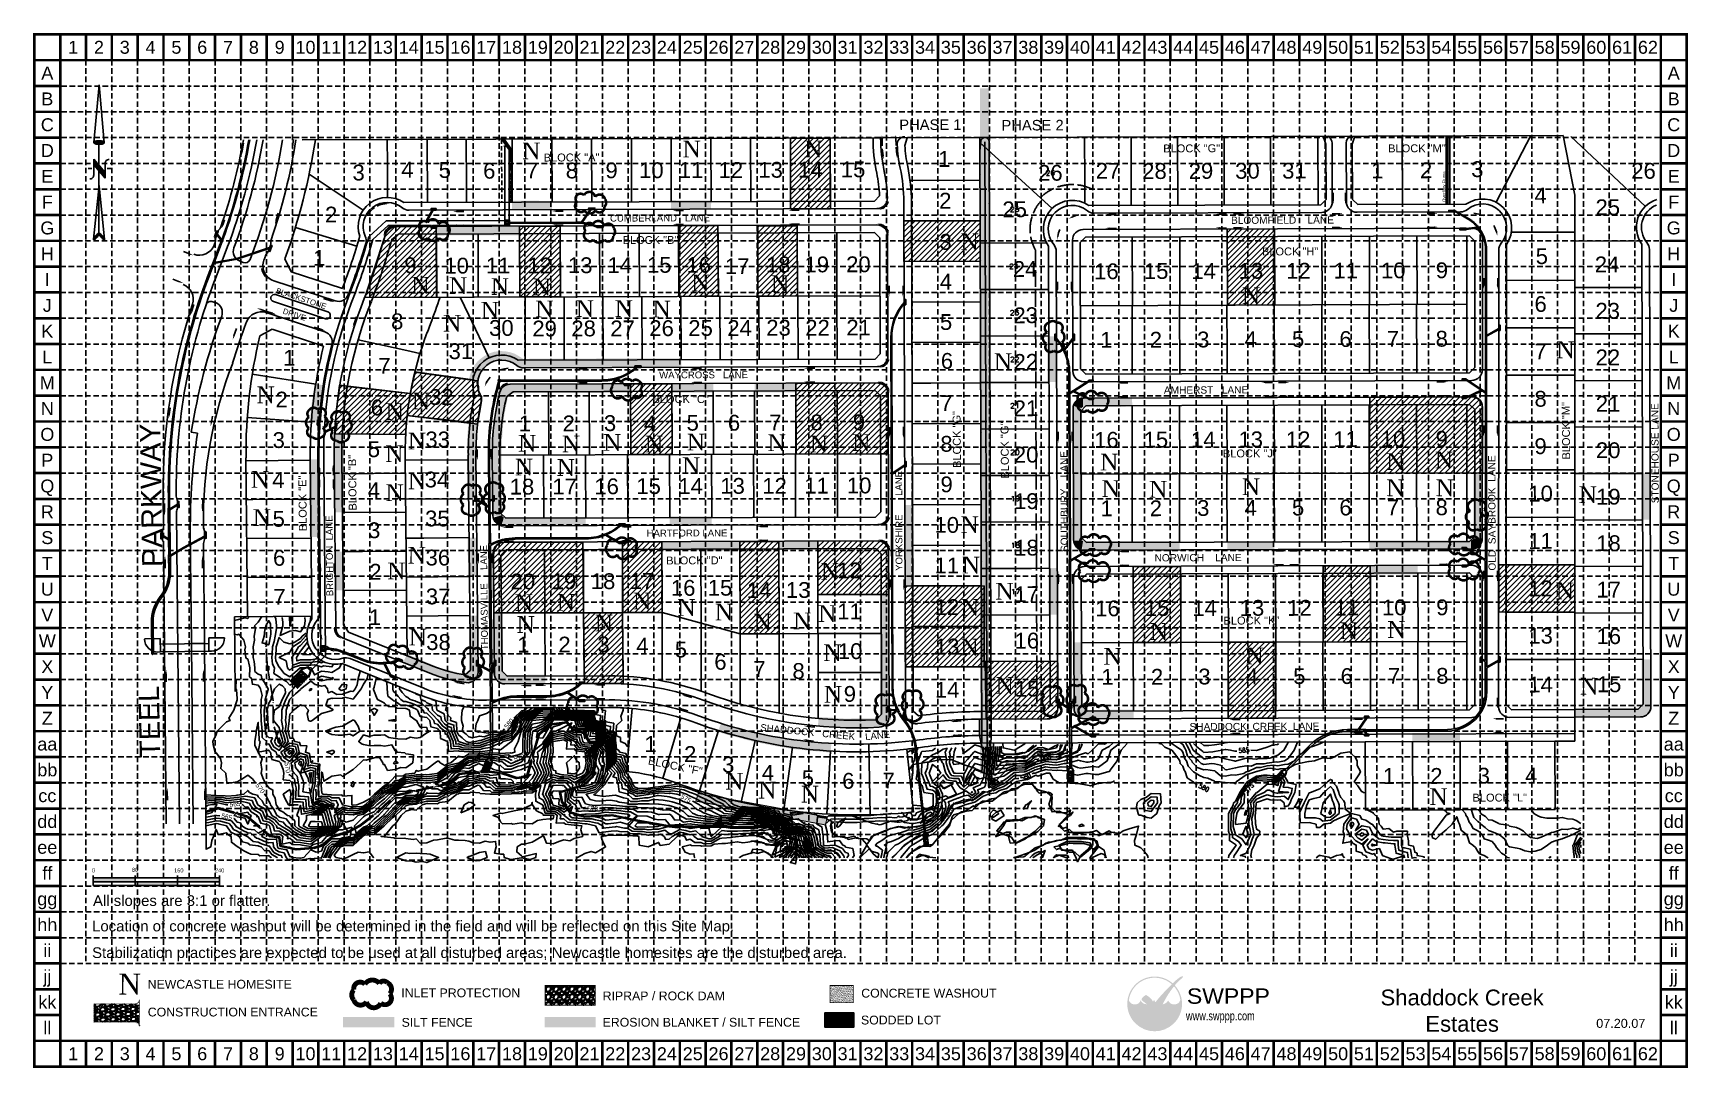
# Model space of a CAD drawing. Header units: feet. Extents: x 2468808 to 2471949, y 7110842 to 7112807.
import ezdxf
from ezdxf.enums import TextEntityAlignment as Align

# ---------------------------------------------------------------- set-up
doc = ezdxf.new("R2010")
doc.units = ezdxf.units.FT
doc.header["$LTSCALE"] = 35
doc.header["$MEASUREMENT"] = 0
for name, pattern in [('ACAD_ISO02W100', [15, 12, -3]), ('DASHED', [1.1, 0.9, -0.2]), ('FL1', [1.2, 0.9, -0.075, 0, -0.075, 0, -0.075, 0, -0.075]), ('HIDDEN', [0.375, 0.25, -0.125]), ('PHANTOM2', [3.15, 1.9, -0.25, 0.25, -0.25, 0.25, -0.25])]:
    doc.linetypes.add(name, pattern=pattern)
doc.layers.get('0').update_dxf_attribs({"color": 250, "linetype": 'CONTINUOUS'})
for name, color, linetype in [('AROW', 250, 'CONTINUOUS'), ('BASE', 7, 'CONTINUOUS'), ('BDY', 250, 'PHANTOM2'), ('BLOCKNO', 250, 'CONTINUOUS'), ('CONTOURS-MAJ', 250, 'CONTINUOUS'), ('CONTOURS-MIN', 250, 'CONTINUOUS'), ('CREEK_FL', 250, 'FL1'), ('DITCH', 250, 'CONTINUOUS'), ('EROSION BLANKET', 84, 'CONTINUOUS'), ('ESMT', 250, 'HIDDEN'), ('EXIST', 250, 'CONTINUOUS'), ('EXPVMT', 250, 'CONTINUOUS'), ('EXSTM', 250, 'CONTINUOUS'), ('FLOW', 250, 'CONTINUOUS'), ('FUTURE', 250, 'CONTINUOUS'), ('GRID', 254, 'HIDDEN'), ('INLET PROTECTION', 5, 'CONTINUOUS'), ('LEGEND', 7, 'CONTINUOUS'), ('LOGO', 7, 'CONTINUOUS'), ('LOT', 250, 'CONTINUOUS'), ('LOTNO', 250, 'CONTINUOUS'), ('NARROW', 7, 'CONTINUOUS'), ('Newcastle homesites', 194, 'CONTINUOUS'), ('PHASE LINE', 7, 'CONTINUOUS'), ('PVMT', 250, 'CONTINUOUS'), ('RIP RAP ROCK FILTER', 1, 'CONTINUOUS'), ('SODDED LOT', 2, 'CONTINUOUS'), ('SROW', 250, 'CONTINUOUS'), ('STM', 1, 'CONTINUOUS'), ('STRNAMES', 250, 'CONTINUOUS')]:
    doc.layers.add(name, color=color, linetype=linetype)
doc.styles.add("L200'", font='ARIAL.TTF', dxfattribs={"height": 0.001969})
doc.styles.add('LOGO1', font='ROCKEB.TTF', dxfattribs={"height": 25})
doc.styles.add('NEWCASTLE', font='TIMES.TTF')
doc.styles.get("Standard").update_dxf_attribs({"font": 'ARIAL.TTF'})
doc.styles.add('TEXT100', font='simplex.shx', dxfattribs={"height": 8.8})
doc.styles.add('TEXT200', font='simplex.shx', dxfattribs={"height": 16.9})
pattern_1 = [(135, (2470006.31313, 7111296.12996), (-0.1767767, -0.1767767), [])]
pattern_2 = [(135, (2469969.21754, 7111311.09382), (-0.176776695, -0.176776695), [])]
pattern_3 = [(45, (2469099.4552, 7111828.73352), (-0.176776695, 0.176776695), [])]
pattern_4 = [(45, (2468945.1661, 7111828.20732), (-0.176776695, 0.176776695), [])]
pattern_5 = [(135, (2470462.14535, 7111171.91836), (-0.176776695, -0.176776695), [])]
pattern_6 = [(135, (2470332.1461, 7111171.475), (-0.176776695, -0.176776695), [])]
pattern_7 = [(135, (2470480.14525, 7111171.97975), (-0.176776695, -0.176776695), [])]
pattern_8 = [(135, (2471092.8272, 7111099.83578), (-0.176776695, -0.176776695), [])]
pattern_9 = [(225, (2471428.77444, 7111112.1237), (0.176776695, -0.176776695), [])]
pattern_10 = [(45, (2470717.0252, 7110827.63866), (-0.176776695, 0.176776695), [])]
pattern_11 = [(135, (2472219.64393, 7111475.85205), (-0.176776695, -0.176776695), [])]

msp = doc.modelspace()

# ---------------------------------------------------------------- texts
at = {"color": 7}
for s, p in [('0', (2468919.4, 7111213.1)), ('80', (2468995.3, 7111214.2)), ('160', (2469075.3, 7111213.1)), ('240', (2469152.8, 7111213.1))]:
    msp.add_text(s, height=7.68, dxfattribs=at).set_placement(p)
at = {"color": 194, "style": 'NEWCASTLE'}
msp.add_text('N', height=39.8, rotation=359.904, dxfattribs=at).set_placement((2468969.4, 7110981.2))
at = {"layer": 'BASE'}
for s, p in [('1', (2468883.7, 7112779.8)), ('2', (2468932.7, 7112779.8)), ('3', (2468981.7, 7112779.8)), ('4', (2469030.7, 7112779.8)), ('5', (2469079.7, 7112779.8)), ('6', (2469128.7, 7112779.8)), ('7', (2469177.7, 7112779.8)), ('8', (2469226.7, 7112779.8)), ('9', (2469275.7, 7112779.8)), ('10', (2469324.7, 7112779.8)), ('11', (2469373.7, 7112779.8)), ('12', (2469422.7, 7112779.8)), ('13', (2469471.7, 7112779.8)), ('14', (2469520.7, 7112779.8)), ('15', (2469569.7, 7112779.8)), ('16', (2469618.7, 7112779.8)), ('17', (2469667.7, 7112779.8)), ('18', (2469716.7, 7112779.8)), ('19', (2469765.7, 7112779.8)), ('20', (2469814.7, 7112779.8)), ('21', (2469863.7, 7112779.8)), ('22', (2469912.7, 7112779.8)), ('23', (2469961.7, 7112779.8)), ('24', (2470010.7, 7112779.8)), ('25', (2470059.7, 7112779.8)), ('26', (2470108.7, 7112779.8)), ('27', (2470157.7, 7112779.8)), ('28', (2470206.7, 7112779.8)), ('29', (2470255.7, 7112779.8)), ('30', (2470304.7, 7112779.8)), ('31', (2470353.7, 7112779.8)), ('32', (2470402.7, 7112779.8)), ('33', (2470451.7, 7112779.8)), ('34', (2470500.7, 7112779.8)), ('35', (2470549.7, 7112779.8)), ('36', (2470598.7, 7112779.8)), ('37', (2470647.7, 7112779.8)), ('38', (2470696.7, 7112779.8)), ('39', (2470745.7, 7112779.8)), ('40', (2470794.7, 7112779.8)), ('41', (2470843.7, 7112779.8)), ('42', (2470892.7, 7112779.8)), ('43', (2470941.7, 7112779.8)), ('44', (2470990.7, 7112779.8)), ('45', (2471039.7, 7112779.8)), ('46', (2471088.7, 7112779.8)), ('47', (2471137.7, 7112779.8)), ('48', (2471186.7, 7112779.8)), ('49', (2471235.7, 7112779.8)), ('50', (2471284.7, 7112779.8)), ('51', (2471333.7, 7112779.8)), ('52', (2471382.7, 7112779.8)), ('53', (2471431.7, 7112779.8)), ('54', (2471480.7, 7112779.8)), ('55', (2471529.7, 7112779.8)), ('56', (2471578.7, 7112779.8)), ('57', (2471627.7, 7112779.8)), ('58', (2471676.7, 7112779.8)), ('59', (2471725.7, 7112779.8)), ('60', (2471774.7, 7112779.8)), ('61', (2471823.7, 7112779.8)), ('62', (2471872.7, 7112779.8)), ('A', (2468834.7, 7112730.8)), ('A', (2471921.7, 7112730.8)), ('B', (2468834.7, 7112681.8)), ('B', (2471921.7, 7112681.8)), ('C', (2468834.7, 7112632.8)), ('C', (2471921.7, 7112632.8)), ('D', (2468834.7, 7112583.8)), ('D', (2471921.7, 7112583.8)), ('E', (2468834.7, 7112534.8)), ('E', (2471921.7, 7112534.8)), ('F', (2468834.7, 7112485.8)), ('F', (2471921.7, 7112485.8)), ('G', (2468834.7, 7112436.8)), ('G', (2471921.7, 7112436.8)), ('H', (2468834.7, 7112387.8)), ('H', (2471921.7, 7112387.8)), ('I', (2468834.7, 7112338.8)), ('I', (2471921.7, 7112338.8)), ('J', (2468834.7, 7112289.8)), ('J', (2471921.7, 7112289.8)), ('K', (2468834.7, 7112240.8)), ('K', (2471921.7, 7112240.8)), ('L', (2468834.7, 7112191.8)), ('L', (2471921.7, 7112191.8)), ('M', (2468834.7, 7112142.8)), ('M', (2471921.7, 7112142.8)), ('N', (2468834.7, 7112093.8)), ('N', (2471921.7, 7112093.8)), ('O', (2468834.7, 7112044.8)), ('O', (2471921.7, 7112044.8)), ('P', (2468834.7, 7111995.8)), ('P', (2471921.7, 7111995.8)), ('Q', (2468834.7, 7111946.8)), ('Q', (2471921.7, 7111946.8)), ('R', (2468834.7, 7111897.8)), ('R', (2471921.7, 7111897.8)), ('S', (2468834.7, 7111848.8)), ('S', (2471921.7, 7111848.8)), ('T', (2468834.7, 7111799.8)), ('T', (2471921.7, 7111799.8)), ('U', (2468834.7, 7111750.8)), ('U', (2471921.7, 7111750.8)), ('V', (2468834.7, 7111701.8)), ('V', (2471921.7, 7111701.8)), ('W', (2468834.7, 7111652.8)), ('W', (2471921.7, 7111652.8)), ('X', (2468834.7, 7111603.8)), ('X', (2471921.7, 7111603.8)), ('Y', (2468834.7, 7111554.8)), ('Y', (2471921.7, 7111554.8)), ('Z', (2468834.7, 7111505.8)), ('Z', (2471921.7, 7111505.8)), ('aa', (2468834.7, 7111456.8)), ('aa', (2471921.7, 7111456.8)), ('bb', (2468834.7, 7111407.8)), ('bb', (2471921.7, 7111407.8)), ('cc', (2468834.7, 7111358.8)), ('cc', (2471921.7, 7111358.8)), ('dd', (2468834.7, 7111309.8)), ('dd', (2471921.7, 7111309.8)), ('ee', (2468834.7, 7111260.8)), ('ee', (2471921.7, 7111260.8)), ('ff', (2468834.7, 7111211.8)), ('ff', (2471921.7, 7111211.8)), ('gg', (2468834.7, 7111162.8)), ('gg', (2471921.7, 7111162.8)), ('hh', (2468834.7, 7111113.8)), ('hh', (2471921.7, 7111113.8)), ('ii', (2468834.7, 7111064.8)), ('ii', (2471921.7, 7111064.8)), ('jj', (2468834.7, 7111015.8)), ('jj', (2471921.7, 7111015.8)), ('kk', (2468834.7, 7110966.8)), ('kk', (2471921.7, 7110966.8)), ('ll', (2468834.7, 7110917.8)), ('ll', (2471921.7, 7110917.8)), ('1', (2468883.7, 7110868.8)), ('2', (2468932.7, 7110868.8)), ('3', (2468981.7, 7110868.8)), ('4', (2469030.7, 7110868.8)), ('5', (2469079.7, 7110868.8)), ('6', (2469128.7, 7110868.8)), ('7', (2469177.7, 7110868.8)), ('8', (2469226.7, 7110868.8)), ('9', (2469275.7, 7110868.8)), ('10', (2469324.7, 7110868.8)), ('11', (2469373.7, 7110868.8)), ('12', (2469422.7, 7110868.8)), ('13', (2469471.7, 7110868.8)), ('14', (2469520.7, 7110868.8)), ('15', (2469569.7, 7110868.8)), ('16', (2469618.7, 7110868.8)), ('17', (2469667.7, 7110868.8)), ('18', (2469716.7, 7110868.8)), ('19', (2469765.7, 7110868.8)), ('20', (2469814.7, 7110868.8)), ('21', (2469863.7, 7110868.8)), ('22', (2469912.7, 7110868.8)), ('23', (2469961.7, 7110868.8)), ('24', (2470010.7, 7110868.8)), ('25', (2470059.7, 7110868.8)), ('26', (2470108.7, 7110868.8)), ('27', (2470157.7, 7110868.8)), ('28', (2470206.7, 7110868.8)), ('29', (2470255.7, 7110868.8)), ('30', (2470304.7, 7110868.8)), ('31', (2470353.7, 7110868.8)), ('32', (2470402.7, 7110868.8)), ('33', (2470451.7, 7110868.8)), ('34', (2470500.7, 7110868.8)), ('35', (2470549.7, 7110868.8)), ('36', (2470598.7, 7110868.8)), ('37', (2470647.7, 7110868.8)), ('38', (2470696.7, 7110868.8)), ('39', (2470745.7, 7110868.8)), ('40', (2470794.7, 7110868.8)), ('41', (2470843.7, 7110868.8)), ('42', (2470892.7, 7110868.8)), ('43', (2470941.7, 7110868.8)), ('44', (2470990.7, 7110868.8)), ('45', (2471039.7, 7110868.8)), ('46', (2471088.7, 7110868.8)), ('47', (2471137.7, 7110868.8)), ('48', (2471186.7, 7110868.8)), ('49', (2471235.7, 7110868.8)), ('50', (2471284.7, 7110868.8)), ('51', (2471333.7, 7110868.8)), ('52', (2471382.7, 7110868.8)), ('53', (2471431.7, 7110868.8)), ('54', (2471480.7, 7110868.8)), ('55', (2471529.7, 7110868.8)), ('56', (2471578.7, 7110868.8)), ('57', (2471627.7, 7110868.8)), ('58', (2471676.7, 7110868.8)), ('59', (2471725.7, 7110868.8)), ('60', (2471774.7, 7110868.8)), ('61', (2471823.7, 7110868.8)), ('62', (2471872.7, 7110868.8))]:
    msp.add_text(s, height=24.5, dxfattribs=at).set_placement(p, align=Align.MIDDLE_CENTER)
at = {"layer": 'BASE', "color": 7, "style": "L200'"}
for s, height, p in [('All slopes are 3:1 or flatter.', 20.277, (2468921.4, 7111149.4)), ('Location of concrete washout will be determined in the field and will be reflected on this Site Map.', 20.277, (2468919.7, 7111101.1)), ('Stabilization practices are expected to be used at all disturbed areas; Newcastle homesites are the disturbed area.', 20.2772, (2468919.7, 7111050.6))]:
    msp.add_text(s, height=height, dxfattribs=at).set_placement(p)
at = {"layer": 'BASE'}
msp.add_text('07.20.07', height=17.15, dxfattribs=at).set_placement((2471821.2, 7110917.9), align=Align.CENTER)
at = {"layer": 'BASE', "insert": (2471520.1, 7110990.6), "char_height": 30, "width": 605.601, "attachment_point": 2}
msp.add_mtext('Shaddock Creek \\PEstates', dxfattribs=at)
at = {"layer": 'BLOCKNO', "color": 7}
for s, rotation, p in [('BLOCK "A"', 0.1954, (2469829.7, 7112570.6)), ('BLOCK "G"', 0.1954, (2471006.8, 7112587.9)), ('BLOCK "M"', 0.1954, (2471434.3, 7112588)), ('BLOCK "B"', 0.1954, (2469979.5, 7112413.9)), ('BLOCK "H"', 0.1954, (2471193.6, 7112392.2)), ('BLOCK "C"', 0.1954, (2470036.8, 7112111.8)), ('BLOCK "M"', 90.5521, (2471717.1, 7112051.7)), ('BLOCK "G"', 90.5521, (2470560.9, 7112035.1)), ('BLOCK "G"', 90.5521, (2470651.9, 7112014.9)), ('BLOCK "B"', 90.5521, (2469413.7, 7111953.1)), ('BLOCK "J"', 0.1954, (2471117.1, 7112008.7)), ('BLOCK "E"', 90.5521, (2469319.2, 7111913.7)), ('BLOCK "D"', 0.1954, (2470062.8, 7111805.5)), ('BLOCK "K"', 0.1954, (2471120.1, 7111691.4)), ('BLOCK "F"', 348.3729, (2470026.7, 7111415.3)), ('BLOCK "L"', 0.1954, (2471591.5, 7111355.2))]:
    msp.add_text(s, height=15, rotation=rotation, dxfattribs=at).set_placement(p, align=Align.MIDDLE)
at = {"layer": 'CONTOURS-MAJ', "color": 42}
for s, rotation, p in [('580', 50.0068, (2469710.9, 7111495.8)), ('575', 70.6252, (2469725.7, 7111483)), ('570', 21.7574, (2469730, 7111431.4)), ('570', 278.9263, (2469290.7, 7111412.2)), ('570', 307.2159, (2469238.8, 7111372.8)), ('570', 89.2124, (2469346.7, 7111384.4)), ('565', 5.1539, (2469190.9, 7111342.9)), ('570', 2.4203, (2469735, 7111368.3)), ('575', 330.9991, (2470046.9, 7111353.4)), ('585', 73.2129, (2470526, 7111337.5)), ('565', 346.4921, (2469175.3, 7111318.8)), ('570', 1.4601, (2469869.7, 7111334.6)), ('580', 61.1624, (2470544.4, 7111324.1))]:
    msp.add_text(s, height=8.8, rotation=rotation, dxfattribs=at).set_placement(p, align=Align.MIDDLE)
at = {"layer": 'CONTOURS-MAJ', "color": 42, "style": 'TEXT100', "width": 0.9}
for s, rotation, p in [('585', 5.5536, (2471105.9, 7111445.1)), ('585', 4.17, (2470730, 7111432.3)), ('580', 24.0793, (2470691.6, 7111394.8)), ('580', 333.9109, (2471030, 7111373.9)), ('575', 46.8056, (2471115.5, 7111373.1))]:
    msp.add_text(s, height=8.8, rotation=rotation, dxfattribs=at).set_placement(p, align=Align.MIDDLE)
at = {"layer": 'FUTURE', "style": 'TEXT200', "width": 1.1}
for s, p in [('26', (2470738.5, 7112541.4)), ('25', (2470670.7, 7112472.2)), ('24', (2470669.3, 7112363.9)), ('23', (2470670.5, 7112275.7)), ('22', (2470670.8, 7112187.4)), ('21', (2470671.1, 7112099.2)), ('20', (2470671.4, 7112010.9)), ('19', (2470671.7, 7111922.7)), ('18', (2470672, 7111834.4)), ('17', (2470672.3, 7111746.2))]:
    msp.add_text(s, height=9.5, dxfattribs=at).set_placement(p, align=Align.MIDDLE)
at = {"layer": 'FUTURE'}
for s, p in [('26', (2471864.4, 7112545.2)), ('25', (2471796.6, 7112476)), ('24', (2471795.2, 7112367.7)), ('23', (2471796.4, 7112279.5)), ('22', (2471796.7, 7112191.2)), ('21', (2471797, 7112103)), ('20', (2471797.3, 7112014.7)), ('19', (2471797.6, 7111926.5)), ('18', (2471797.9, 7111838.2)), ('17', (2471798.2, 7111750)), ('16', (2471798.5, 7111661.7)), ('15', (2471799.1, 7111570.1))]:
    msp.add_text(s, height=30, dxfattribs=at).set_placement(p, align=Align.MIDDLE)
at = {"layer": 'LEGEND', "style": "L200'"}
for s, height, p in [('NEWCASTLE HOMESITE', 16.709, (2469025.1, 7110992.4)), ('INLET PROTECTION', 16.709, (2469506.6, 7110976.1)), ('RIPRAP / ROCK DAM', 16.709, (2469888.8, 7110970.2)), ('CONCRETE WASHOUT', 16.709, (2470379.6, 7110975.5)), ('CONSTRUCTION ENTRANCE', 16.709, (2469025.4, 7110939.6)), ('SILT FENCE', 16.71, (2469507.2, 7110920)), ('EROSION BLANKET / SILT FENCE', 16.709, (2469888.7, 7110920.2)), ('SODDED LOT', 16.71, (2470379.1, 7110924.4))]:
    msp.add_text(s, height=height, dxfattribs=at).set_placement(p)
at = {"layer": 'LOTNO', "color": 7}
for s, p in [('1', (2470537, 7112567.8)), ('3', (2469425.6, 7112542)), ('4', (2469518.1, 7112547.4)), ('5', (2469589.2, 7112546.6)), ('6', (2469673.6, 7112545.4)), ('7', (2469754.8, 7112545.7)), ('8', (2469830.3, 7112545.9)), ('9', (2469905.7, 7112546.2)), ('10', (2469981.2, 7112546.4)), ('11', (2470056.6, 7112546.7)), ('12', (2470132.1, 7112547)), ('13', (2470207.5, 7112547.2)), ('14', (2470283, 7112547.5)), ('15', (2470364.1, 7112547.8)), ('2', (2469373.4, 7112462.4)), ('2', (2470539.1, 7112488.8)), ('3', (2470539.8, 7112410.3)), ('1', (2469350.8, 7112380.2)), ('9', (2469523.9, 7112366)), ('10', (2469611.6, 7112365.2)), ('11', (2469690.4, 7112365.5)), ('12', (2469769.2, 7112365.7)), ('13', (2469846.2, 7112366)), ('14', (2469921.2, 7112366.2)), ('15', (2469996.2, 7112366.5)), ('16', (2470071.2, 7112366.8)), ('18', (2470222.1, 7112367.3)), ('19', (2470295.2, 7112367.5)), ('20', (2470374.2, 7112367.8)), ('17', (2470144.1, 7112364.1)), ('4', (2470540.3, 7112334.9)), ('8', (2469498.9, 7112259.5)), ('30', (2469696.5, 7112246.9)), ('29', (2469778.6, 7112245.8)), ('28', (2469852.6, 7112246)), ('27', (2469926.6, 7112246.3)), ('26', (2470000.6, 7112246.5)), ('25', (2470074.6, 7112246.8)), ('24', (2470148.6, 7112247)), ('23', (2470222.6, 7112247.3)), ('22', (2470296.6, 7112247.5)), ('21', (2470374.6, 7112247.8)), ('5', (2470540.6, 7112257.9)), ('1', (2469293.8, 7112190.1)), ('31', (2469619.6, 7112202.8)), ('6', (2470542.3, 7112184.4)), ('7', (2469474.7, 7112175.1)), ('32', (2469582.6, 7112115.8)), ('2', (2469279.5, 7112111.1)), ('6', (2469460.2, 7112095.9)), ('7', (2470541.1, 7112103.9)), ('1', (2469741.2, 7112065.6)), ('2', (2469824.4, 7112065.9)), ('3', (2469902.8, 7112066.2)), ('4', (2469978.6, 7112065.6)), ('5', (2470059.7, 7112066.7)), ('6', (2470138.1, 7112067)), ('7', (2470216.6, 7112067.2)), ('8', (2470295, 7112067.5)), ('9', (2470375.2, 7112067.8)), ('3', (2469274, 7112034)), ('33', (2469575.6, 7112035.2)), ('8', (2470541.3, 7112026.9)), ('5', (2469454.7, 7112016.4)), ('4', (2469273.2, 7111958.3)), ('34', (2469574.2, 7111959.1)), ('4', (2469454.4, 7111938.8)), ('18', (2469735.6, 7111945.6)), ('17', (2469816.6, 7111945.9)), ('16', (2469896.3, 7111946.2)), ('15', (2469976, 7111946.4)), ('14', (2470055.7, 7111946.7)), ('13', (2470135.4, 7111947)), ('12', (2470215.1, 7111947.2)), ('11', (2470294.8, 7111947.5)), ('10', (2470375.6, 7111947.8)), ('9', (2470541.6, 7111949.9)), ('5', (2469273.9, 7111884.3)), ('3', (2469455.2, 7111862.8)), ('35', (2469575, 7111885.1)), ('10', (2470541.9, 7111872.9)), ('6', (2469274.7, 7111810.4)), ('36', (2469575.9, 7111810.9)), ('2', (2469457.4, 7111784.2)), ('12', (2470357.2, 7111786.7)), ('11', (2470542.1, 7111795.9)), ('37', (2469576.4, 7111737.1)), ('20', (2469737.3, 7111765.6)), ('19', (2469815.5, 7111765.9)), ('18', (2469889.5, 7111766.1)), ('17', (2469963.5, 7111766.4)), ('16', (2470041.6, 7111753.4)), ('15', (2470111.5, 7111753.4)), ('14', (2470185.5, 7111749.1)), ('13', (2470259.9, 7111749.4)), ('7', (2469275.4, 7111736.4)), ('11', (2470357.4, 7111708.7)), ('12', (2470542.3, 7111717)), ('1', (2469456.8, 7111697.8)), ('38', (2469577.2, 7111650.4)), ('1', (2469738.3, 7111645.6)), ('2', (2469816.3, 7111645.9)), ('3', (2469890.3, 7111646)), ('4', (2469964.3, 7111643.8)), ('13', (2470542.7, 7111641.9)), ('5', (2470037.4, 7111636.1)), ('6', (2470112.3, 7111613)), ('10', (2470358.5, 7111633.2)), ('7', (2470186.4, 7111599.3)), ('8', (2470260.6, 7111595.6)), ('9', (2470358, 7111552)), ('14', (2470542.7, 7111559.7)), ('1', (2469979.6, 7111456.8)), ('2', (2470054.9, 7111438.1)), ('3', (2470127.2, 7111417.9)), ('4', (2470202.3, 7111402.3)), ('5', (2470278.4, 7111392)), ('6', (2470355, 7111387)), ('7', (2470431.7, 7111387.5))]:
    msp.add_text(s, height=30, dxfattribs=at).set_placement(p, align=Align.MIDDLE)
for s, p in [('26', (2470738.5, 7112541.4)), ('27', (2470847.9, 7112545.5)), ('28', (2470936.1, 7112544.7)), ('29', (2471024.4, 7112545)), ('30', (2471112.6, 7112545.3)), ('31', (2471201.7, 7112545.6)), ('1', (2471359.2, 7112546.1)), ('2', (2471451.7, 7112546.5)), ('3', (2471548.9, 7112548.4)), ('4', (2471669, 7112498.5)), ('25', (2470670.7, 7112472.2)), ('5', (2471671.4, 7112383)), ('24', (2470690.5, 7112359.2)), ('16', (2470844.8, 7112354.4)), ('15', (2470939.3, 7112354.7)), ('14', (2471029.3, 7112355)), ('13', (2471119.3, 7112355.3)), ('12', (2471209.3, 7112355.6)), ('11', (2471299.3, 7112355.9)), ('10', (2471389.3, 7112356.2)), ('9', (2471481.7, 7112356.4)), ('23', (2470691.7, 7112271)), ('6', (2471669.1, 7112292.4)), ('1', (2470844.7, 7112224.4)), ('2', (2470938.8, 7112224.7)), ('3', (2471028.8, 7112225)), ('4', (2471118.8, 7112225.3)), ('5', (2471208.8, 7112225.6)), ('6', (2471298.8, 7112225.9)), ('7', (2471388.8, 7112226.2)), ('8', (2471481.4, 7112226.4)), ('22', (2470692, 7112182.7)), ('7', (2471669, 7112202.4)), ('21', (2470692.3, 7112094.5)), ('8', (2471669, 7112112.4)), ('16', (2470845, 7112034.4)), ('15', (2470938.8, 7112034.7)), ('14', (2471028.8, 7112035)), ('13', (2471118.8, 7112035.3)), ('12', (2471208.8, 7112035.6)), ('11', (2471298.8, 7112035.9)), ('10', (2471388.8, 7112036.2)), ('9', (2471481.4, 7112036.4)), ('9', (2471669, 7112022.4)), ('20', (2470692.6, 7112006.2)), ('10', (2471669, 7111932.4)), ('19', (2470692.9, 7111918)), ('1', (2470845.2, 7111904.4)), ('2', (2470938.7, 7111904.7)), ('3', (2471028.7, 7111905)), ('4', (2471118.7, 7111905.3)), ('5', (2471208.7, 7111905.6)), ('6', (2471298.7, 7111905.9)), ('7', (2471388.7, 7111906.2)), ('8', (2471481.3, 7111906.4)), ('11', (2471668.9, 7111842.4)), ('18', (2470693.2, 7111829.7)), ('17', (2470693.5, 7111741.5)), ('12', (2471668.9, 7111752.4)), ('16', (2470846.8, 7111714.4)), ('15', (2470941.2, 7111714.7)), ('14', (2471031.2, 7111715)), ('13', (2471121.2, 7111715.3)), ('12', (2471211.2, 7111715.6)), ('11', (2471301.2, 7111715.9)), ('10', (2471391.2, 7111716.2)), ('9', (2471482.5, 7111716.4)), ('16', (2470693.8, 7111653.2)), ('13', (2471668.9, 7111662.4)), ('1', (2470847, 7111584.4)), ('2', (2470941.1, 7111584.7)), ('3', (2471031.1, 7111585)), ('4', (2471121.1, 7111585.3)), ('5', (2471211.1, 7111585.6)), ('6', (2471301.1, 7111585.9)), ('7', (2471391.1, 7111586.2)), ('8', (2471482.5, 7111586.4)), ('15', (2470694.5, 7111561.6)), ('14', (2471669, 7111569.8)), ('1', (2471381.3, 7111396.2)), ('2', (2471471.3, 7111396.5)), ('3', (2471561.3, 7111396.8)), ('4', (2471651.3, 7111397.1))]:
    msp.add_text(s, height=30, rotation=0.5429, dxfattribs=at).set_placement(p, align=Align.MIDDLE)
at = {"layer": 'Newcastle homesites', "color": 194, "style": 'NEWCASTLE'}
for p in [(2470040.4, 7112570.7), (2470271, 7112571), (2469735.9, 7112567.2), (2470568.1, 7112394.6), (2470056.9, 7112316.5), (2469525.5, 7112312.1), (2469597.1, 7112311.4), (2469676.4, 7112309.6), (2469756.2, 7112309), (2470208.2, 7112315), (2471102.1, 7112292.4), (2469657.3, 7112264.6), (2469760.6, 7112267.1), (2469837.6, 7112267.7), (2469911.7, 7112267.7), (2469983.3, 7112266.8), (2469585.7, 7112240), (2470631.2, 7112167), (2471698.8, 7112189.5), (2469231.7, 7112104), (2469476.8, 7112072.2), (2469526.7, 7112092.4), (2469518.9, 7112016.2), (2469728.1, 7112012), (2469811.4, 7112010.8), (2469889.5, 7112013.6), (2469969, 7112010.5), (2470048.5, 7112014.3), (2470201.7, 7112013), (2470281.7, 7112010.6), (2470362.5, 7112013.4), (2469476.1, 7111992.3), (2470832.9, 7111976.3), (2471376.1, 7111977.3), (2471468.2, 7111980.2), (2469221, 7111943.5), (2469518.9, 7111940.7), (2469722.2, 7111966.8), (2469801.5, 7111966.1), (2470039.4, 7111969.6), (2469476.7, 7111918.2), (2470835.8, 7111925.9), (2470925.7, 7111924.7), (2471101.9, 7111929.5), (2471376.1, 7111927.5), (2471469.9, 7111927.5), (2471741.4, 7111914.4), (2469224.5, 7111871), (2470568, 7111857.4), (2469518.6, 7111799.4), (2469479.8, 7111769.7), (2470302.6, 7111768.8), (2470570.4, 7111780.7), (2470634.1, 7111731.1), (2471697.6, 7111731.8), (2469721.8, 7111709.6), (2469801.6, 7111709.9), (2469946.3, 7111712.5), (2470030.4, 7111700.3), (2470101.6, 7111691.6), (2470297.6, 7111688.7), (2470568.7, 7111700.4), (2469725.4, 7111667.9), (2469873.9, 7111670.7), (2470174.9, 7111672.4), (2470250.1, 7111674.8), (2471377.8, 7111658.4), (2469520.6, 7111644.1), (2470927.1, 7111654.6), (2471287.9, 7111656), (2470307.5, 7111614.4), (2470567.8, 7111625), (2470839.1, 7111607.4), (2471109, 7111608.3), (2470308.5, 7111535.3), (2470634.5, 7111552.2), (2471743.8, 7111550.8), (2470121.3, 7111370.4), (2470183.8, 7111353.4), (2470264.8, 7111345.8), (2471457.9, 7111341.1)]:
    msp.add_text('N', height=31.8, rotation=359.904, dxfattribs=at).set_placement(p)
at = {"layer": 'PVMT', "color": 7}
msp.add_text('Overflow Flume', height=6, rotation=90.1954, dxfattribs=at).set_placement((2471488.7, 7112485.9))
at = {"layer": 'STRNAMES', "color": 7}
for s, height, rotation, p in [('PHASE 1', 20, 0.1954, (2470451.8, 7112622.6)), ('PHASE 2', 20, 0.1954, (2470645.8, 7112621.7)), ('CUMBERLAND   LANE', 13, 0.1954, (2469902.7, 7112448.8)), ('BLOOMFIELD    LANE', 13.75, 0.1954, (2471081.5, 7112444.5)), ('BLACKSTONE', 10.6, 341.7827, (2469267.8, 7112313.3)), ('DRIVE', 10.6, 341.7827, (2469280.6, 7112274.5)), ('WAYCROSS   LANE', 13, 0.1954, (2469996, 7112151)), ('AMHERST   LANE', 13.75, 0.1954, (2470954, 7112122)), ('STONEHOUSE LANE', 13.75, 90.1954, (2471893.3, 7111914)), ('PARKWAY', 39, 91.0333, (2469053.9, 7111793.3)), ('SOUTHBURY    LANE', 13.75, 90.1954, (2470771.9, 7111821.3)), ('OLD  SAYBROOK  LANE', 13.75, 90.1954, (2471583.8, 7111786.2)), ('YORKSHIRE       LANE', 13, 90.1954, (2470457.8, 7111785.7)), ('BRIGHTON  LANE', 13, 90.5521, (2469377.4, 7111737.6)), ('HARTFORD LANE', 13, 0.1954, (2469972.2, 7111850.7)), ('THOMASVILLE     LANE', 13, 90.5521, (2469671.1, 7111635.1)), ('NORWICH    LANE', 13.75, 0.1954, (2470936.3, 7111803.6)), ('TEEL', 39, 91.11, (2469049.2, 7111431.3)), ('SHADDOCK   CREEK', 13, 354.3438, (2470187.5, 7111482.1)), ('LANE', 13, 6.205, (2470387.7, 7111464)), ('SHADDOCK  CREEK  LANE', 13.75, 0.1954, (2471002.7, 7111482.9))]:
    msp.add_text(s, height=height, rotation=rotation, dxfattribs=at).set_placement(p)

# ---------------------------------------------------------------- blocks, each defined once
blk = doc.blocks.new('1DB')
at = {"layer": 'FLOW'}
for p, q in [((6.2, 13), (20.1, 13)), ((6.2, -13.5), (20.1, -13.5))]:
    blk.add_line(p, q, dxfattribs=at)
for points in [[(7.3, 11.7), (7.3, 14.3), (-0.6, 13)], [(7.3, -14.3), (7.3, -11.7), (-0.6, -13)]]:
    blk.add_solid(points, dxfattribs=at)
blk = doc.blocks.new('1D')
at = {"layer": 'FLOW'}
for p, q in [((7.4, 11.5), (21.2, 11.5)), ((7.4, -11.5), (21.2, -11.5))]:
    blk.add_line(p, q, dxfattribs=at)
for points in [[(7.4, 10.2), (7.4, 12.8), (-0.4, 11.5)], [(7.4, -12.8), (7.4, -10.2), (-0.4, -11.5)]]:
    blk.add_solid(points, dxfattribs=at)
blk = doc.blocks.new('North Arrow')
at = {"layer": 'NARROW'}
for p, q in [((0, 0), (22.36, 2)), ((0, 0), (22.33, -2.02)), ((28.77, -2.09), (34.02, 2.32)), ((36.18, 2.33), (30.46, 2.33)), ((36.16, 2.32), (31.04, -2.09)), ((32.43, 3.06), (32.43, 4.63)), ((39.1, 0.01), (59.96, 2.11)), ((31.2, -0.05), (21.66, -0.05)), ((21.66, -0.05), (21.66, -0.05)), ((28.77, -2.09), (34.95, -2.09)), ((32.43, -4.26), (32.43, -2.8)), ((57.45, -0.05), (33.41, -0.05)), ((59.83, -2.14), (39.04, -0.01)), ((57.69, -0.03), (57.77, -0.01)), ((57.77, -0.05), (57.69, -0.03))]:
    blk.add_line(p, q, dxfattribs=at)
blk.add_lwpolyline([(22.36, -2.03), (22.59, -1.93, 0.091577), (22.87, -1.44, 0.048306), (23.03, -0.75), (23.07, -0.01), (23.01, 0.82, 0.048306), (22.87, 1.42, 0.091577), (22.59, 1.91), (22.36, 2.01), (22.14, 1.91, 0.091577), (21.86, 1.42, 0.048306), (21.72, 0.82), (21.66, -0.01), (21.72, -0.83, 0.048306), (21.86, -1.44, 0.091577), (22.14, -1.93)], format="xyb", close=True, dxfattribs=at)
for points in [[(57.46, -0.03), (57.44, 0.08, -0.066818), (57.67, 0.47, -0.03073), (58.01, 0.84), (58.52, 1.29), (59.07, 1.7, -0.03073), (59.5, 1.95, -0.066818), (59.93, 2.1), (60.04, 2.06)], [(60.04, 2.06), (60.05, 1.95, -0.066818), (59.82, 1.56, -0.03073), (59.43, 1.14), (58.97, 0.74), (58.42, 0.33, -0.03073), (57.99, 0.08, -0.036692), (57.76, -0.02)], [(57.46, -0.04), (57.44, -0.15, 0.066818), (57.67, -0.54, 0.03073), (58.01, -0.9), (58.52, -1.36), (59.07, -1.77, 0.03073), (59.5, -2.02, 0.066818), (59.93, -2.17), (60.04, -2.13)], [(60.04, -2.13), (60.05, -2.01, 0.066818), (59.82, -1.63, 0.03073), (59.43, -1.2), (58.97, -0.8), (58.42, -0.4, 0.03073), (57.99, -0.15, 0.036692), (57.76, -0.05)]]:
    blk.add_lwpolyline(points, format="xyb", dxfattribs=at)
for centre, start, end in [((30.46, 3.86), 178.8769, 270), ((34.95, -3.62), 358.8769, 90)]:
    blk.add_arc(centre, 1.53, start, end, dxfattribs=at)
for points in [[(23.03, -0.76), (21.67, -0.05), (23.07, -0.05), (21.72, 0.82)], [(23.07, -0.05), (21.72, 0.82), (23.02, 0.75), (21.85, 1.42)], [(23.02, 0.75), (21.85, 1.42), (22.87, 1.44), (22.14, 1.91)], [(22.87, 1.44), (22.14, 1.91), (22.59, 1.91), (22.36, 2)], [(31.05, -2.09), (36.15, 2.36), (28.75, -2.06), (34.01, 2.36)], [(57.44, 0.08), (57.7, -0.01), (57.5, 0.21), (57.77, -0.01)], [(57.45, -0.04), (57.69, -0.02), (57.44, 0.08), (57.7, -0.01)], [(57.5, 0.21), (57.77, -0.01), (57.6, 0.39), (57.94, 0.06)], [(57.6, 0.39), (57.94, 0.06), (57.68, 0.5), (58.07, 0.13)], [(57.68, 0.5), (58.07, 0.13), (57.84, 0.66), (58.29, 0.26)], [(57.84, 0.66), (58.29, 0.26), (58.03, 0.86), (58.52, 0.41)], [(58.03, 0.86), (58.52, 0.41), (58.26, 1.07), (58.73, 0.57)], [(58.26, 1.07), (58.73, 0.57), (58.52, 1.3), (59.05, 0.81)], [(58.52, 1.3), (59.05, 0.81), (58.7, 1.42), (59.26, 0.99)], [(59.26, 1), (58.69, 1.42), (59.45, 1.15), (59, 1.65)], [(59.45, 1.15), (59, 1.65), (59.62, 1.34), (59.28, 1.82)], [(59.62, 1.34), (59.28, 1.82), (59.81, 1.55), (59.49, 1.95)], [(59.81, 1.55), (59.49, 1.95), (59.93, 1.73), (59.69, 2.04)], [(59.93, 1.73), (59.69, 2.04), (60.05, 1.94), (59.93, 2.1)], [(60.05, 1.94), (59.93, 2.1), (60.04, 2.06)], [(22.87, -1.44), (21.72, -0.87), (23.03, -0.76), (21.67, -0.05)], [(22.58, -1.93), (21.86, -1.45), (22.87, -1.44), (21.72, -0.87)], [(22.36, -2.01), (22.14, -1.93), (22.58, -1.93), (21.86, -1.45)], [(57.44, -0.14), (57.69, -0.02), (57.45, -0.04), (57.69, -0.02)], [(57.46, -0.19), (57.7, -0.03), (57.44, -0.14), (57.69, -0.02)], [(57.53, -0.33), (57.76, -0.05), (57.46, -0.19), (57.7, -0.03)], [(57.63, -0.48), (57.9, -0.1), (57.53, -0.33), (57.76, -0.05)], [(57.78, -0.66), (58.09, -0.2), (57.63, -0.48), (57.9, -0.1)], [(57.97, -0.87), (58.34, -0.35), (57.78, -0.66), (58.09, -0.2)], [(58.24, -1.11), (58.61, -0.54), (57.97, -0.87), (58.34, -0.35)], [(58.61, -1.43), (58.93, -0.77), (58.24, -1.11), (58.61, -0.54)], [(58.91, -1.64), (59.2, -1), (58.61, -1.43), (58.93, -0.77)], [(59.12, -1.79), (59.57, -1.36), (58.92, -1.65), (59.2, -1.01)], [(59.35, -1.93), (59.81, -1.62), (59.12, -1.79), (59.57, -1.36)], [(59.54, -1.32), (59.41, -1.18), (59.21, -1.01)], [(59.58, -2.05), (59.93, -1.79), (59.35, -1.93), (59.81, -1.62)], [(59.78, -2.13), (60.05, -2.01), (59.58, -2.05), (59.93, -1.79)], [(59.92, -2.17), (60.04, -2.13), (59.78, -2.13), (60.05, -2.01)]]:
    blk.add_solid(points, dxfattribs=at)
blk = doc.blocks.new('new logo')
at = {"layer": 'LOGO'}
h = blk.add_hatch(color=170, dxfattribs=at)
h.paths.add_polyline_path([(67.4, 44.1), (66.8, 44.7), (66.3, 45.2), (66, 45.8), (65.5, 46.4), (65.1, 47.2), (64.7, 47.9), (64.4, 48.5), (64.2, 49), (63.9, 49.6), (63.7, 50.1), (63.3, 51), (62.9, 52), (62.6, 52.8), (62.4, 53.3), (62.2, 53.7), (62.1, 54.2), (61.9, 54.7), (61.7, 55.2), (61.5, 55.7), (61.3, 56.3), (61, 56.8), (60.8, 57.4), (60.5, 57.9), (60.2, 58.5), (60, 59.1), (59.7, 59.6), (59.3, 60.2), (59, 60.8), (58.7, 61.3), (58.3, 61.9), (58, 62.4), (57.6, 62.9), (57.3, 63.4), (56.9, 63.9), (56.6, 64.3), (56.3, 64.7), (55.9, 65.1), (55.6, 65.5), (55.2, 65.9), (54.9, 66.2), (54, 66.2), (52.9, 66.3), (52, 66.5), (51.5, 66.6), (50.9, 66.8), (50.3, 67), (49.4, 67.4), (48.3, 67.9), (47.3, 68.6), (46.5, 69.3), (45.7, 70), (45, 70.8), (44.4, 71.5), (44, 72.2), (43.6, 72.7), (43.4, 72.9), (43.2, 73.2), (43.1, 73.4), (43, 73.5), (42.8, 73.7), (42.7, 73.7), (42.7, 73.8), (42.6, 73.8), (42.5, 73.7), (42.5, 73.6), (42.4, 73.5), (42.4, 73.4), (42.3, 73.2), (42.2, 72.8), (42, 72.1), (41.7, 71.5), (41.4, 70.9), (41, 70.3), (40.5, 69.8), (40, 69.2), (39.4, 68.7), (38.8, 68.2), (38.1, 67.7), (37.3, 67.3), (36.5, 66.9), (35.7, 66.6), (34.9, 66.3), (34, 66.1), (33, 66), (31.9, 65.9), (30.8, 65.9), (29.6, 65.9), (28.6, 66), (27.6, 66.1), (26.7, 66.4), (25.8, 66.7), (25, 67.1), (24.1, 67.6), (23.2, 68.2), (22.4, 68.9), (21.8, 69.5), (21.4, 69.9), (21, 70.4), (20.6, 70.9), (20.2, 71.5), (19.9, 72.1), (19.5, 72.9), (19.2, 73.8), (18.9, 74.8, -0.595729), (106.3, 106.8), (107, 107.5), (107.5, 108), (108.1, 108.6, 37.93689), (112.3, 104.5), (112.1, 104.2), (111.6, 103.7), (111.1, 103.1), (110.6, 102.5, -0.146449), (123.6, 75), (123.3, 74.5), (123.1, 74), (122.9, 73.5), (122.8, 73.1), (122.5, 72.4), (122.2, 71.7), (121.9, 71.1), (121.5, 70.5), (121.1, 70), (120.7, 69.5), (120.2, 69), (119.6, 68.6), (119, 68.1), (118.4, 67.7), (117.8, 67.4), (117.1, 67), (116.5, 66.7), (115.8, 66.5), (115, 66.3), (114.3, 66.1), (113.5, 66), (112.7, 65.9), (111.9, 65.8), (111.1, 65.8), (110.3, 65.8), (109.4, 65.9), (108.6, 66), (107.7, 66.2), (106.8, 66.4), (105.9, 66.7), (105.1, 67.1), (104.3, 67.5), (103.5, 68), (102.8, 68.6), (102.1, 69.3), (101.4, 70), (100.8, 70.7), (100.2, 71.4), (99.8, 72), (99.5, 72.5), (99.4, 72.8), (99.3, 73), (99.1, 73.2), (99, 73.4), (98.9, 73.5), (98.8, 73.6), (98.7, 73.6), (98.6, 73.6), (98.5, 73.5), (98.4, 73.4), (98.4, 73.3), (98.3, 73.2), (98.2, 73), (98.1, 72.8), (97.8, 72.4), (97.4, 71.8), (96.9, 71.1), (96.4, 70.5), (95.9, 70.1), (95.4, 69.6), (94.8, 69.1), (94.2, 68.6), (93.5, 68.2), (92.8, 67.7), (91.9, 67.3), (91, 66.9), (90.1, 66.6), (89.4, 66.4), (88.6, 66.2), (87.8, 66.1), (87.6, 65.6), (87.4, 65.1), (87.1, 64.4), (86.9, 63.8), (86.6, 63), (86.3, 62.2), (85.9, 61.3), (85.6, 60.4), (85.3, 59.5), (84.9, 58.6), (84.6, 57.7), (84.2, 56.7), (83.9, 55.8), (83.5, 54.9), (83.2, 54), (82.9, 53.2), (82.6, 52.4), (82.3, 51.6), (82.1, 51), (81.9, 50.3), (81.6, 49.8), (81.3, 48.9), (80.9, 48.1), (80.5, 47.3), (80.1, 46.6), (79.6, 45.9), (79.1, 45.4), (78.6, 44.8), (78.1, 44.3), (77.6, 43.9), (77, 43.5), (76.5, 43.1), (75.9, 42.8), (75.3, 42.6), (74.6, 42.3), (73.7, 42.1), (73, 41.9), (72.2, 41.9), (71.6, 42), (70.9, 42.2), (70.1, 42.5), (69.4, 42.8), (68.7, 43.1), (68, 43.5)])
h.paths.add_polyline_path([(71.8, 72), (70.7, 73.9), (70.1, 75.2), (69.7, 74.3), (68.7, 72.6), (67.9, 71.7), (67.9, 71.5), (68.1, 71.2), (68.3, 71), (68.4, 70.8), (68.5, 70.6), (68.7, 70.4), (68.8, 70.2), (68.9, 70.1), (69, 70), (69.1, 69.8), (69.3, 69.7), (69.4, 69.7), (69.5, 69.6), (69.6, 69.5), (69.7, 69.5), (69.8, 69.4), (69.9, 69.4), (70.1, 69.3), (70.2, 69.3), (70.3, 69.2), (70.4, 69.2), (70.5, 69.2), (70.6, 69.2), (70.8, 69.2), (70.9, 69.2), (71, 69.2), (71.1, 69.2), (71.2, 69.2), (71.3, 69.2), (71.4, 69.2), (71.5, 69.2), (71.6, 69.2), (71.7, 69.3), (71.8, 69.3), (71.9, 69.3), (72, 69.4), (72.1, 69.5), (72.2, 69.5), (72.3, 69.6), (72.5, 69.6), (72.6, 69.7), (72.7, 69.8), (72.8, 69.9), (72.9, 70), (73, 70.1), (73.1, 70.2), (73.2, 70.3), (73.3, 70.4), (72.5, 71.1)], flags=17)
blk.add_hatch(color=240, dxfattribs=at).paths.add_polyline_path([(117.7, 117.3), (118.9, 118.2), (119.8, 118.9), (120.6, 119.5), (121.3, 119.9), (121.9, 120.3), (122.4, 120.6), (122.8, 120.9), (123.1, 121.1), (123.4, 121.3), (123.7, 121.4), (124, 121.6), (124.2, 121.7), (124.4, 121.8), (124.6, 121.9), (124.8, 121.9), (125, 122), (125.2, 122.1), (125.4, 122.2), (125.6, 122.2), (125.8, 122.3), (125.9, 122.4), (126.1, 122.4), (126.3, 122.5), (126.4, 122.5), (126.6, 122.6), (126.7, 122.6), (126.8, 122.7), (126.9, 122.7), (127.1, 122.7), (127.2, 122.8), (127.3, 122.8), (127.4, 122.8), (127.5, 122.8), (127.6, 122.8), (127.7, 122.8), (127.8, 122.8), (127.9, 122.8), (128, 122.8), (128.1, 122.8), (128.1, 122.8), (128.2, 122.8), (128.3, 122.8), (128.4, 122.8), (128.4, 122.7), (128.5, 122.7), (128.5, 122.7), (128.6, 122.7), (128.6, 122.6), (128.7, 122.6), (128.7, 122.6), (128.7, 122.5), (128.7, 122.5), (128.8, 122.4), (128.8, 122.4), (128.8, 122.3), (128.8, 122.3), (128.8, 122.2), (128.8, 122.1), (128.8, 122.1), (128.8, 122), (128.8, 121.9), (128.8, 121.8), (128.8, 121.8), (128.8, 121.7), (128.8, 121.6), (128.7, 121.5), (128.7, 121.4), (128.7, 121.3), (128.6, 121.3), (128.6, 121.2), (128.5, 121.1), (128.4, 121), (128.4, 120.8), (128.3, 120.7), (128.2, 120.6), (128.1, 120.4), (128, 120.3), (127.8, 120.1), (127.7, 120), (127.6, 119.8), (127.4, 119.6), (127.3, 119.4), (127.1, 119.2), (126.8, 119), (126.6, 118.8), (126.3, 118.5), (125.9, 118.2), (125.5, 117.9), (125.1, 117.5), (124.6, 117), (124, 116.6), (123.5, 116.1), (122.9, 115.6), (122.3, 115.1), (121.7, 114.5), (121.1, 114), (120.6, 113.5), (120, 113), (119.5, 112.5), (119, 112), (118.5, 111.5), (118, 111), (117.5, 110.5), (117, 109.9), (116.5, 109.4), (116, 108.8), (115.5, 108.3), (115, 107.7), (114.5, 107.1), (114, 106.6), (113.5, 106), (113, 105.4), (112.5, 104.8), (112.1, 104.2), (111.6, 103.7), (111.1, 103.1), (110.6, 102.4), (110.1, 101.8), (109.6, 101.1), (109, 100.4), (108.5, 99.7), (107.9, 98.9), (107.3, 98.1), (106.7, 97.3), (106, 96.4), (105.4, 95.6), (104.8, 94.7), (104.2, 93.9), (103.6, 93.1), (103.1, 92.3), (102.5, 91.5), (102, 90.6), (101.4, 89.8), (100.9, 89), (100.3, 88.2), (99.8, 87.3), (99.2, 86.5), (98.6, 85.6), (98.1, 84.7), (97.5, 83.8), (96.9, 82.9), (96.4, 82), (95.9, 81.1), (95.4, 80.3), (94.9, 79.5), (94.5, 78.7), (94, 78), (93.6, 77.2), (93.2, 76.5), (92.8, 75.8), (92.4, 75), (92, 74.3), (91.6, 73.5), (91.2, 72.8), (90.8, 72), (90.4, 71.3), (90, 70.6), (89.6, 69.9), (89.3, 69.3), (89, 68.7), (88.8, 68.2), (88.5, 67.7), (88.3, 67.3), (88.1, 66.9), (88, 66.5), (87.8, 66.1), (87.6, 65.6), (87.4, 65.1), (87.1, 64.4), (86.9, 63.8), (86.6, 63), (86.3, 62.2), (85.9, 61.3), (85.6, 60.4), (85.3, 59.5), (84.9, 58.6), (84.6, 57.7), (84.2, 56.7), (83.9, 55.8), (83.5, 54.9), (83.2, 54), (82.9, 53.2), (82.6, 52.4), (82.3, 51.6), (82.1, 51), (81.9, 50.3), (81.6, 49.8), (81.4, 49.2), (81.2, 48.7), (81, 48.3), (80.8, 47.9), (80.6, 47.5), (80.4, 47.1), (80.2, 46.7), (80, 46.4), (79.7, 46.1), (79.5, 45.8), (79.2, 45.5), (79, 45.2), (78.7, 44.9), (78.5, 44.7), (78.2, 44.4), (78, 44.2), (77.7, 44), (77.4, 43.8), (77.2, 43.6), (76.9, 43.4), (76.6, 43.2), (76.3, 43), (76, 42.9), (75.7, 42.7), (75.5, 42.6), (75.2, 42.5), (74.9, 42.4), (74.6, 42.3), (74.3, 42.2), (74, 42.1), (73.8, 42.1), (73.5, 42), (73.2, 42), (73, 41.9), (72.7, 41.9), (72.5, 41.9), (72.2, 41.9), (72, 42), (71.8, 42), (71.5, 42.1), (71.3, 42.1), (71.1, 42.2), (70.8, 42.2), (70.6, 42.3), (70.4, 42.4), (70.1, 42.5), (69.9, 42.6), (69.6, 42.7), (69.4, 42.8), (69.2, 42.9), (68.9, 43), (68.7, 43.1), (68.5, 43.2), (68.2, 43.4), (68, 43.6), (67.8, 43.7), (67.6, 43.9), (67.4, 44.1), (67.2, 44.3), (67, 44.5), (66.8, 44.7), (66.6, 44.9), (66.5, 45.1), (66.3, 45.4), (66.1, 45.6), (65.9, 45.9), (65.7, 46.2), (65.4, 46.6), (65.2, 47), (65, 47.4), (64.7, 47.9), (64.4, 48.5), (64.2, 49), (63.9, 49.6), (63.7, 50.1), (63.4, 50.7), (63.2, 51.3), (63, 51.8), (62.8, 52.3), (62.6, 52.8), (62.4, 53.3), (62.2, 53.7), (62.1, 54.2), (61.9, 54.7), (61.7, 55.2), (61.5, 55.7), (61.3, 56.3), (61, 56.8), (60.8, 57.4), (60.5, 57.9), (60.2, 58.5), (60, 59.1), (59.7, 59.6), (59.3, 60.2), (59, 60.8), (58.7, 61.3), (58.3, 61.9), (58, 62.4), (57.6, 62.9), (57.3, 63.4), (56.9, 63.9), (56.6, 64.3), (56.3, 64.7), (55.9, 65.1), (55.6, 65.5), (55.2, 65.9), (54.9, 66.3), (54.5, 66.6), (54.1, 67), (53.7, 67.4), (53.3, 67.8), (52.8, 68.1), (52.4, 68.5), (51.9, 68.9), (51.4, 69.3), (50.9, 69.7), (50.5, 70), (50, 70.4), (49.5, 70.8), (49.1, 71.1), (48.7, 71.5), (48.2, 71.8), (47.8, 72.1), (47.5, 72.4), (47.1, 72.7), (46.8, 72.9), (46.6, 73.1), (46.3, 73.3), (46.1, 73.5), (45.9, 73.6), (45.7, 73.8), (45.6, 73.9), (45.5, 74), (45.3, 74.2), (45.2, 74.3), (45.1, 74.4), (45, 74.6), (45, 74.7), (44.9, 74.8), (44.8, 75), (44.8, 75.1), (44.8, 75.2), (44.7, 75.4), (44.7, 75.5), (44.7, 75.7), (44.7, 75.8), (44.7, 76), (44.7, 76.1), (44.7, 76.3), (44.8, 76.4), (44.8, 76.6), (44.9, 76.7), (44.9, 76.9), (45, 77.1), (45.1, 77.2), (45.2, 77.4), (45.3, 77.6), (45.4, 77.8), (45.6, 78), (45.7, 78.2), (45.9, 78.5), (46.1, 78.7), (46.3, 79), (46.6, 79.3), (46.8, 79.5), (47.1, 79.8), (47.3, 80.1), (47.6, 80.4), (47.9, 80.7), (48.2, 81), (48.5, 81.3), (48.8, 81.6), (49.2, 81.9), (49.5, 82.2), (49.8, 82.5), (50.1, 82.7), (50.4, 83), (50.7, 83.2), (51, 83.4), (51.2, 83.6), (51.5, 83.8), (51.7, 83.9), (51.9, 84.1), (52.1, 84.2), (52.2, 84.3), (52.4, 84.4), (52.5, 84.5), (52.7, 84.5), (52.8, 84.6), (53, 84.6), (53.1, 84.6), (53.2, 84.7), (53.3, 84.7), (53.5, 84.7), (53.6, 84.7), (53.7, 84.7), (53.8, 84.7), (54, 84.7), (54.1, 84.6), (54.2, 84.6), (54.3, 84.5), (54.5, 84.5), (54.6, 84.4), (54.7, 84.4), (54.9, 84.3), (55, 84.2), (55.2, 84.1), (55.3, 84.1), (55.5, 84), (55.7, 83.9), (55.9, 83.7), (56.1, 83.6), (56.4, 83.4), (56.7, 83.2), (57, 83), (57.3, 82.8), (57.7, 82.5), (58, 82.3), (58.4, 82), (58.8, 81.7), (59.2, 81.4), (59.6, 81.1), (60, 80.8), (60.4, 80.5), (60.8, 80.2), (61.2, 79.9), (61.5, 79.6), (61.9, 79.3), (62.3, 78.9), (62.6, 78.6), (63, 78.3), (63.3, 77.9), (63.7, 77.5), (64, 77.2), (64.3, 76.8), (64.6, 76.4), (64.9, 76), (65.2, 75.6), (65.5, 75.2), (65.8, 74.8), (66.1, 74.4), (66.4, 74), (66.7, 73.6), (66.9, 73.2), (67.2, 72.8), (67.4, 72.5), (67.6, 72.1), (67.8, 71.8), (67.9, 71.5), (68.1, 71.2), (68.3, 71), (68.4, 70.8), (68.5, 70.6), (68.7, 70.4), (68.8, 70.2), (68.9, 70.1), (69, 70), (69.1, 69.8), (69.3, 69.7), (69.4, 69.7), (69.5, 69.6), (69.6, 69.5), (69.7, 69.5), (69.8, 69.4), (69.9, 69.4), (70.1, 69.3), (70.2, 69.3), (70.3, 69.2), (70.4, 69.2), (70.5, 69.2), (70.6, 69.2), (70.8, 69.2), (70.9, 69.2), (71, 69.2), (71.1, 69.2), (71.2, 69.2), (71.3, 69.2), (71.4, 69.2), (71.5, 69.2), (71.6, 69.2), (71.7, 69.3), (71.8, 69.3), (71.9, 69.3), (72, 69.4), (72.1, 69.5), (72.2, 69.5), (72.3, 69.6), (72.5, 69.6), (72.6, 69.7), (72.7, 69.8), (72.8, 69.9), (72.9, 70), (73, 70.1), (73.1, 70.2), (73.2, 70.3), (73.3, 70.5), (73.5, 70.6), (73.6, 70.8), (73.7, 70.9), (73.9, 71.1), (74, 71.3), (74.2, 71.5), (74.3, 71.8), (74.5, 72), (74.7, 72.3), (74.9, 72.6), (75.1, 72.8), (75.3, 73.1), (75.6, 73.5), (75.8, 73.8), (76.1, 74.1), (76.4, 74.5), (76.7, 74.9), (77, 75.3), (77.3, 75.7), (77.7, 76.1), (78, 76.5), (78.4, 77), (78.8, 77.4), (79.2, 77.9), (79.6, 78.4), (80, 78.9), (80.5, 79.5), (81, 80), (81.5, 80.6), (82, 81.1), (82.5, 81.7), (83, 82.3), (83.6, 82.9), (84.1, 83.5), (84.7, 84.1), (85.2, 84.7), (85.7, 85.3), (86.2, 85.8), (86.7, 86.4), (87.2, 86.9), (87.7, 87.4), (88.1, 87.9), (88.6, 88.5), (89.1, 89), (89.5, 89.5), (90, 90.1), (90.5, 90.6), (91, 91.2), (91.5, 91.7), (92.1, 92.3), (92.6, 92.9), (93.2, 93.5), (93.8, 94.1), (94.4, 94.8), (95, 95.4), (95.6, 96), (96.3, 96.7), (96.9, 97.3), (97.6, 98), (98.2, 98.6), (98.8, 99.2), (99.4, 99.8), (100, 100.3), (100.5, 100.9), (101.1, 101.4), (101.6, 102), (102.1, 102.5), (102.7, 103.1), (103.2, 103.6), (103.7, 104.1), (104.2, 104.7), (104.8, 105.2), (105.3, 105.8), (105.9, 106.3), (106.4, 106.9), (107, 107.5), (107.5, 108), (108.1, 108.6), (108.7, 109.2), (109.3, 109.8), (109.9, 110.3), (110.4, 110.9), (111, 111.5), (111.6, 112), (112.2, 112.6), (112.8, 113.1), (113.4, 113.6), (114, 114.2), (114.6, 114.7), (115.3, 115.3), (116, 115.9), (116.8, 116.6)])
at = {"layer": 'LOGO', "style": 'LOGO1'}
for s, height, width, p in [('SWPPP', 31.32, 1.115, (137, 67)), ('www.swppp.com', 18.112, 0.77, (135, 33.4))]:
    blk.add_text(s, height=height, dxfattribs=dict(at, width=width)).set_placement(p)

# ---------------------------------------------------------------- hatches: boundary and pattern name
h = msp.add_hatch(color=7)
h.paths.add_polyline_path([(2469001.6, 7111195.3), (2469001.6, 7111202.5), (2468921.6, 7111202.5), (2468921.6, 7111195.3)])
h.paths.add_polyline_path([(2469001.6, 7111195.3), (2469001.6, 7111188.1), (2469081.6, 7111188.1), (2469081.6, 7111195.3)])
h.paths.add_polyline_path([(2469081.6, 7111202.5), (2469081.6, 7111195.3), (2469161.6, 7111195.3), (2469161.6, 7111202.5)])
at = {"layer": 'BASE'}
h = msp.add_hatch(dxfattribs=at)
h.set_pattern_fill('AR-SAND', color=30, scale=1.292345, style=0)
h.set_pattern_definition([(37.5, (2471413.9758, 7110868.9845), (-0.081409, 2.490122), [0, -1.964365, 0, -2.1969873, 0, -2.1000614]), (7.5, (2471413.9758, 7110868.9845), (2.287163, 3.647188), [0, -1.0597233, 0, -1.7705133, 0, -0.6784814]), (327.5, (2471412.3862, 7110868.9845), (4.024547, 0.0073135), [0, -0.6461727, 0, -2.326222, 0, -3.0370118]), (317.5, (2471412.3862, 7110868.9845), (3.884954, 1.13426), [0, -0.3230864, 0, -1.5249676, 0, -1.7446664])])
h.paths.add_polyline_path([(2470364.6, 7110965.9), (2470364.6, 7110998.2), (2470320.4, 7110998.2), (2470320.4, 7110965.9)])
at = {"layer": 'LEGEND', "linetype": 'ACAD_ISO02W100'}
h = msp.add_hatch(dxfattribs=at)
h.set_pattern_fill('GRAVEL', color=240, scale=14.931378, style=0)
h.set_pattern_definition([(228.0128, (2469066.0709, 7110548.3938), (-119.4509976, -134.382422), [2.00881, -198.87234]), (184.9697, (2469064.7271, 7110546.90066), (179.1765517, 14.9312482), [3.44718, -341.27046]), (132.5104, (2469061.2929, 7110546.602), (149.3136414, -164.2452875), [2.43065, -240.63457]), (267.2737, (2469055.4696, 7110542.8692), (14.93131854, 298.6275644), [3.13914, -310.7751]), (292.8337, (2469055.3203, 7110539.7336), (-74.6570379, 179.17648242), [3.07818, -304.74006]), (357.2737, (2469056.5148, 7110536.89664), (-298.6275644, 14.93131854), [3.13914, -310.7751]), (37.6942, (2469059.6504, 7110536.7473), (-194.10802368, -149.31363674), [4.15136, -410.98392]), (72.2553, (2469062.9353, 7110539.28566), (104.5198067, 328.49025973), [3.91931, -388.01158]), (121.4296, (2469064.1298, 7110543.0185), (-119.45114695, 194.1078399), [3.14977, -311.82799]), (175.2364, (2469062.4874, 7110545.7061), (164.2451721, -14.9312516), [3.59595, -176.20165]), (222.3974, (2469058.90385, 7110546.0048), (-179.17664576, -164.24503977), [4.65035, -460.38478]), (138.8141, (2469070.2517, 7110542.7199), (-104.51969, 89.5882279), [1.58722, -157.13549]), (171.4692, (2469069.0572, 7110543.7651), (194.1078884, -29.8628741), [3.01968, -298.94875]), (225, (2469066.071, 7110544.213), (-2e-15, -14.93138), [2.11161, -19.00454]), (203.1986, (2469065.0257, 7110546.0048), (74.656886, 29.8627758), [1.13714, -112.57684]), (291.8014, (2469063.9805, 7110545.5568), (-14.9313767, 44.794138), [1.60815, -78.79978]), (30.9638, (2469064.5778, 7110544.0637), (44.7941045, 29.862793), [2.61193, -84.45222]), (161.5651, (2469066.8175, 7110545.4075), (29.862762, -14.931354), [1.88868, -45.32848]), (16.3895, (2469055.3203, 7110545.5568), (149.31381283, 44.79402515), [2.64584, -261.93885]), (70.3462, (2469057.8586, 7110546.3034), (-59.72544104, -164.2451899), [2.21971, -219.75118]), (293.1986, (2469066.8175, 7110548.3938), (-29.8627758, 74.656886), [2.27427, -111.43971]), (343.6105, (2469067.7134, 7110546.3034), (-149.31381283, 44.79402515), [2.64584, -261.93885]), (339.444, (2469055.3203, 7110536.2994), (-74.6569175, 29.8626962), [2.55147, -125.02228]), (294.7751, (2469057.7093, 7110535.4035), (-74.6567734, 164.2452091), [2.13784, -211.64695]), (66.8014, (2469066.9668, 7110533.4624), (29.8627758, 74.656886), [2.27427, -111.43971]), (17.354, (2469067.8627, 7110535.5528), (-194.10794415, -59.7254299), [2.50296, -247.79255]), (69.444, (2469059.6504, 7110533.4624), (-29.8626962, -74.6569175), [1.27574, -126.29802]), (101.3099, (2469066.071, 7110533.4624), (-14.9313426, 59.725523), [0.76135, -75.37403]), (165.9638, (2469065.9216, 7110534.209), (44.794142, -14.931349), [3.07818, -58.48546]), (186.009, (2469062.9353, 7110534.95556), (149.3137763, 14.9313678), [2.85264, -282.41093]), (303.6901, (2469064.5778, 7110542.72), (-14.931398, 29.862749), [2.15343, -51.68241]), (353.1572, (2469065.7723, 7110540.9281), (253.83341653, -29.86287542), [3.75963, -372.20287]), (60.9454, (2469069.5051, 7110540.4802), (-59.7255124, -104.5196517), [1.53727, -152.19067]), (90, (2469070.252, 7110541.824), (-14.93138, 14.93138), [0.89588, -14.0355]), (120.2564, (2469062.6367, 7110535.4035), (59.72543565, -104.5196827), [2.07433, -205.359]), (48.0128, (2469061.5915, 7110537.1953), (119.4509976, 134.382422), [4.01762, -196.86353]), (0, (2469064.279, 7110540.182), (14.93138, 14.93138), [3.88216, -11.04922]), (325.3048, (2469068.1613, 7110540.1815), (-149.3136943, 104.51977455), [2.36086, -233.72495]), (254.0546, (2469070.1024, 7110538.8377), (-14.9313763, -59.725514), [2.17404, -106.52804]), (207.646, (2469069.5051, 7110536.7473), (-283.6961194, -149.31389517), [3.53971, -350.43159]), (175.4261, (2469066.36953, 7110535.1049), (-194.10792234, 14.93130037), [3.74477, -370.73229])])
h.paths.add_polyline_path([(2470065.7, 7111348.5), (2470311.5, 7111303.3), (2470315.3, 7111318.2), (2470070.2, 7111363)])
h = msp.add_hatch(dxfattribs=at)
h.set_pattern_fill('GRAVEL', color=240, scale=14.931378, style=0)
h.set_pattern_definition([(228.0128, (2468717.0074, 7110206.9704), (-119.4509976, -134.382422), [2.00881, -198.87234]), (184.9697, (2468715.66356, 7110205.4773), (179.1765517, 14.9312482), [3.44718, -341.27046]), (132.5104, (2468712.2293, 7110205.1787), (149.3136414, -164.2452875), [2.43065, -240.63457]), (267.2737, (2468706.4061, 7110201.4458), (14.93131854, 298.6275644), [3.13914, -310.7751]), (292.8337, (2468706.2568, 7110198.3102), (-74.6570379, 179.17648242), [3.07818, -304.74006]), (357.2737, (2468707.4513, 7110195.4733), (-298.6275644, 14.93131854), [3.13914, -310.7751]), (37.6942, (2468710.5869, 7110195.32396), (-194.10802368, -149.31363674), [4.15136, -410.98392]), (72.2553, (2468713.8718, 7110197.8623), (104.5198067, 328.49025973), [3.91931, -388.01158]), (121.4296, (2468715.0663, 7110201.59514), (-119.45114695, 194.1078399), [3.14977, -311.82799]), (175.2364, (2468713.4239, 7110204.2828), (164.2451721, -14.9312516), [3.59595, -176.20165]), (222.3974, (2468709.8403, 7110204.5814), (-179.17664576, -164.24503977), [4.65035, -460.38478]), (138.8141, (2468721.1882, 7110201.2965), (-104.51969, 89.5882279), [1.58722, -157.13549]), (171.4692, (2468719.99366, 7110202.3417), (194.1078884, -29.8628741), [3.01968, -298.94875]), (225, (2468717.007, 7110202.79), (-2e-15, -14.93138), [2.11161, -19.00454]), (203.1986, (2468715.9622, 7110204.5814), (74.656886, 29.8627758), [1.13714, -112.57684]), (291.8014, (2468714.917, 7110204.1335), (-14.9313767, 44.794138), [1.60815, -78.79978]), (30.9638, (2468715.5142, 7110202.6403), (44.7941045, 29.862793), [2.61193, -84.45222]), (161.5651, (2468717.754, 7110203.984), (29.862762, -14.931354), [1.88868, -45.32848]), (16.3895, (2468706.2568, 7110204.1335), (149.31381283, 44.79402515), [2.64584, -261.93885]), (70.3462, (2468708.7951, 7110204.88), (-59.72544104, -164.2451899), [2.21971, -219.75118]), (293.1986, (2468717.754, 7110206.9704), (-29.8627758, 74.656886), [2.27427, -111.43971]), (343.6105, (2468718.6498, 7110204.88), (-149.31381283, 44.79402515), [2.64584, -261.93885]), (339.444, (2468706.2568, 7110194.876), (-74.6569175, 29.8626962), [2.55147, -125.02228]), (294.7751, (2468708.6458, 7110193.9801), (-74.6567734, 164.2452091), [2.13784, -211.64695]), (66.8014, (2468717.9033, 7110192.039), (29.8627758, 74.656886), [2.27427, -111.43971]), (17.354, (2468718.79915, 7110194.12945), (-194.10794415, -59.7254299), [2.50296, -247.79255]), (69.444, (2468710.5869, 7110192.039), (-29.8626962, -74.6569175), [1.27574, -126.29802]), (101.3099, (2468717.0074, 7110192.039), (-14.9313426, 59.725523), [0.76135, -75.37403]), (165.9638, (2468716.858, 7110192.7856), (44.794142, -14.931349), [3.07818, -58.48546]), (186.009, (2468713.8718, 7110193.5322), (149.3137763, 14.9313678), [2.85264, -282.41093]), (303.6901, (2468715.5142, 7110201.2965), (-14.931398, 29.86275), [2.15343, -51.68241]), (353.1572, (2468716.70876, 7110199.50475), (253.83341653, -29.86287542), [3.75963, -372.20287]), (60.9454, (2468720.4416, 7110199.0568), (-59.7255124, -104.5196517), [1.53727, -152.19067]), (90, (2468721.188, 7110200.4), (-14.93138, 14.93138), [0.89588, -14.0355]), (120.2564, (2468713.5732, 7110193.9801), (59.72543565, -104.5196827), [2.07433, -205.359]), (48.0128, (2468712.528, 7110195.7719), (119.4509976, 134.382422), [4.01762, -196.86353]), (0, (2468715.216, 7110198.758), (14.93138, 14.93138), [3.88216, -11.04922]), (325.3048, (2468719.0978, 7110198.7582), (-149.3136943, 104.51977455), [2.36086, -233.72495]), (254.0546, (2468721.0389, 7110197.4144), (-14.9313763, -59.725514), [2.17404, -106.52804]), (207.646, (2468720.4416, 7110195.32396), (-283.6961194, -149.31389517), [3.53971, -350.43159]), (175.4261, (2468717.306, 7110193.6815), (-194.10792234, 14.93130037), [3.74477, -370.73229])])
h.paths.add_polyline_path([(2469779.4, 7110961), (2469874.4, 7110960.9), (2469874.4, 7110998.2), (2469779.4, 7110998.1)])
at = {"layer": 'LEGEND'}
h = msp.add_hatch(dxfattribs=at)
h.set_pattern_fill('GRAVEL', color=4, scale=13.585354, angle=-43.9343, style=0)
h.set_pattern_definition([(184.078545, (2449934.0749, 7102711.3051), (-163.100096696, -12.642122674), [1.827719, -180.94452]), (141.0354448, (2449932.2518, 7102711.1751), (126.825583036, -103.328304486), [3.136423, -310.505822]), (88.576145, (2449929.8131, 7102713.1474), (-5.85265113, -201.875982228), [2.2115325, -218.941993]), (223.339445, (2449923.64116, 7102714.3777), (198.302467457, 186.240238805), [2.856158, -282.759544]), (248.899445, (2449921.5639, 7102712.4175), (64.194847164, 164.529552097), [2.800689, -277.268548]), (313.339445, (2449920.5556, 7102709.8046), (-186.240238805, 198.302467457), [2.856158, -282.759544]), (353.7599448, (2449922.51584, 7102707.7273), (-221.442582098, 24.704561247), [3.777122, -373.9348055]), (28.3210448, (2449926.2706, 7102707.31675), (275.854340431, 149.250917162), [3.565992, -353.033359]), (77.495345, (2449929.40973, 7102709.0085), (44.270886612, 202.590710157), [2.86583, -283.717516]), (131.302145, (2449930.0302, 7102711.8063), (98.19051628, -113.46879164), [3.271788, -160.317538]), (178.4631448, (2449927.87077, 7102714.26425), (-221.085249835, 5.495277199), [4.231131, -418.882301]), (94.879845, (2449933.2324, 7102704.9482), (-11.927450795, 124.68156745), [1.444137, -142.970142]), (127.534945, (2449933.1095, 7102706.3871), (108.330991897, -142.10415426), [2.747461, -271.999306]), (181.065745, (2449931.436, 7102708.566), (-9.4259627, -9.783311), [1.921254, -17.291329]), (159.264345, (2449931.882, 7102710.3996), (67.76846897, -27.56316761), [1.034633, -102.4283355]), (247.867145, (2449930.9143, 7102710.766), (18.4945749, 38.77588534), [1.463183, -71.696187]), (347.029545, (2449930.363, 7102709.4106), (48.20184736, -8.7112206), [2.376472, -76.839072]), (117.630845, (2449932.679, 7102708.877), (10.1406753, -28.635216), [1.718425, -41.24224]), (332.455245, (2449925.24, 7102716.233), (126.110911235, -64.909766183), [2.407325, -238.325752]), (26.411945, (2449927.3745, 7102715.1197), (-142.818762918, -69.91261354), [2.019612, -199.941191]), (249.264345, (2449934.564, 7102710.8338), (27.56316761, 67.76846897), [2.069253, -101.393716]), (299.676245, (2449933.83144, 7102708.8986), (-69.55528995, 123.60947099), [2.407325, -238.325752]), (295.509745, (2449919.3959, 7102710.1673), (-30.06467575, 66.69639297), [2.321465, -113.75185]), (250.840845, (2449920.3957, 7102708.0722), (54.769126777, 154.74614578), [1.945124, -192.567537]), (22.867145, (2449925.236, 7102700.9562), (66.69642518, 30.06460484), [2.069253, -101.393716]), (333.419745, (2449927.1426, 7102701.76035), (-164.886809888, 83.404318407), [2.277326, -225.454703]), (25.509745, (2449920.4421, 7102705.575), (-66.69639297, -30.06467575), [1.160733, -114.912583]), (57.375645, (2449924.649, 7102701.5218), (27.9205615, 48.55917646), [0.692717, -68.579259]), (122.029545, (2449925.0224, 7102702.1052), (19.9239876, -38.0611734), [2.800689, -53.213151]), (142.074745, (2449923.53705, 7102704.4796), (107.25903, -84.476294285), [2.595482, -256.952331]), (259.755845, (2449929.5147, 7102708.53), (9.06859444, 28.99258386), [1.959307, -47.023378]), (309.2229448, (2449929.16626, 7102706.602), (147.464233275, -179.808004451), [3.4207105, -338.649757]), (17.011145, (2449931.3293, 7102703.952), (-105.11495403, -30.77931972), [1.398694, -138.47108]), (46.065745, (2449932.667, 7102704.361), (-0.357348, 19.209268), [0.815121, -12.770232]), (76.322145, (2449923.6242, 7102704.9616), (-26.848560044, -106.186970334), [1.887332, -186.846432]), (4.078545, (2449924.0704, 7102706.7954), (163.100096696, 12.642122674), [3.655438, -179.1168005]), (316.065745, (2449927.717, 7102707.055), (19.209268, 0.357348), [3.532192, -10.053162]), (281.370545, (2449930.2603, 7102704.6047), (-31.85122326, 162.74278334), [2.148035, -212.655262]), (210.120345, (2449930.6838, 7102702.4988), (-47.48714716, -29.70727413), [1.978055, -96.924814]), (163.7117448, (2449928.9728, 7102701.50616), (-280.14247981, 81.260041875), [3.220612, -318.841102]), (131.4918448, (2449925.88147, 7102702.40945), (-117.75709749, 132.320739532), [3.407193, -337.311749])])
edge = h.paths.add_edge_path()
edge.add_line((2469009.5, 7110920.7), (2469009.5, 7110971.7))
edge.add_arc((2469001, 7110971.7), 8.49, -89.9609, 0, ccw=False)
edge.add_line((2469001, 7110963.2), (2468923.2, 7110963.2))
edge.add_line((2468923.2, 7110963.2), (2468923.2, 7110929.2))
edge.add_line((2468923.2, 7110929.2), (2469001, 7110929.2))
edge.add_arc((2469001, 7110920.7), 8.49, 0, 90.0391, ccw=False)
h = msp.add_hatch(dxfattribs=at)
h.set_pattern_fill('ANSI31', color=2, scale=129.084901, style=0)
h.set_pattern_definition([(45, (2470245.251, 7110850.802), (-11.4096, 11.4096), [])])
h.paths.add_polyline_path([(2470310.7, 7110946.5), (2470310.7, 7110944.8), (2470310.7, 7110919), (2470365.3, 7110919), (2470365.3, 7110946.5)])
h = msp.add_hatch(dxfattribs=at)
h.set_pattern_fill('ANSI31', color=2, scale=6.454245, style=0)
h.set_pattern_definition([(45, (2470245.25125, 7110850.80164), (-0.57048, 0.57048), [])])
h.paths.add_polyline_path([(2470310.7, 7110946.5), (2470310.7, 7110944.8), (2470310.7, 7110919), (2470365.3, 7110919), (2470365.3, 7110946.5)])
at = {"layer": 'PVMT'}
h = msp.add_hatch(dxfattribs=at)
h.set_pattern_fill('CONCRETE', scale=15, angle=30, style=0)
h.set_pattern_definition([(75, (0.824, 3.074), (-7.50003414, 12.99044019), [2.1213, -4.24275, 1.06065, -6.3639, 2.1213, -5.30330343]), (165, (8.892, 8.598), (-12.99044019, -7.50003414), [2.121315, -3.18195, 1.06065, -5.30325, 2.121315, -7.42472343]), (93.43494882, (0, 0), (-7.4999999993, 12.990381057), [1.677, -6.708, 1.677, -6.708509835]), (146.5650512, (0, 0), (-7.500000005, 12.990381054), [1.677, -6.708, 1.677, -6.708509835]), (30, (-0.75, 1.299), (-7.5, 12.990381057), [0.75, -6, 1.5, -6, 0.75]), (30, (-1.875, 3.248), (-7.5, 12.990381057), [-2.25, 1.5, -6, 0, -5.25, 0]), (30, (-2.25, 3.897), (-7.5, 12.990381057), [-6, 0, -4.5, 1.5, -3, 0]), (30, (-3.375, 5.846), (-7.5, 12.990381057), [-3, 0, -3.75, 1.5, -6.75, 0]), (30, (-4.5, 7.794), (-7.5, 12.990381057), [-3, 1.5, -6, 1.5, -3, 0]), (30, (-6.375, 11.042), (-7.5, 12.990381057), [-2.25, 1.5, -3, 0, -8.25, 0]), (30, (-6.75, 11.691), (-7.5, 12.990381057), [-3, 0, -9, 1.5, -1.5, 0]), (120, (-0.85, 2.973), (-12.990381057, -7.5), [-4.5, 0, -4.5, 0, -6, 0]), (120, (1.949, 1.125), (-12.990381057, -7.5), [-2.25, 1.5, -6, 0, -5.25, 0]), (120, (3.248, 1.875), (-12.990381057, -7.5), [-6, 0, -5.25, 1.5, -2.25, 0]), (120, (10.392, 6), (-12.990381057, -7.5), [-3, 1.5, -7.5, 1.5, -1.5, 0]), (120, (0.549, 2.049), (-12.990381057, -7.5), [-4.5, 0, -5.25, 0, -5.25, 0]), (120, (1.848, 2.799), (-12.990381057, -7.5), [-3.75, 0, -8.25, 0, -3, 0]), (120, (2.772, 4.199), (-12.990381057, -7.5), [-7.5, 0, -2.25, 0, -5.25, 0]), (120, (4.172, 3.275), (-12.990381057, -7.5), [-6.75, 0, -3, 0, -3.75, 0]), (120, (4.346, 5.973), (-12.990381057, -7.5), [-6, 0, -2.25, 0, -6, 0]), (120, (4.62, 6.998), (-12.990381057, -7.5), [-6.75, 0, -3, 0, -5.25, 0]), (120, (7.145, 4.125), (-12.990381057, -7.5), [-9, 0, -3.75, 0, -2.25, 0]), (120, (6.669, 6.449), (-12.990381057, -7.5), [-3, 0, -6, 0, -6, 0]), (120, (7.694, 6.174), (-12.990381057, -7.5), [-6.75, 0, -3.75, 0, -4.5, 0]), (120, (8.718, 5.9), (-12.990381057, -7.5), [-6, 0, -4.5, 0, -4.5, 0]), (120, (9.642, 7.299), (-12.990381057, -7.5), [-4.5, 0, -4.5, 0, -6, 0]), (120, (10.566, 8.699), (-12.990381057, -7.5), [-6, 0, -3, 0, -6, 0]), (120, (10.841, 9.723), (-12.990381057, -7.5), [-2.25, 0, -9, 0, -3.75, 0])])
h.paths.add_polyline_path([(2469712.3, 7112485.5), (2469716.3, 7112485.5), (2469716, 7112585.5), (2469701.9, 7112605.5), (2469697.9, 7112605.5), (2469697.9, 7112604.2), (2469712, 7112584.3)])
h = msp.add_hatch(dxfattribs=at)
h.set_pattern_fill('CONCRETE', scale=10, angle=89.9854, style=0)
h.set_pattern_definition([(134.9854, (2472223.992, 7111378.821), (-10.000045, 0.002547), [1.4142, -2.8285, 0.7071, -4.2426, 1.4142, -3.535536]), (224.9854, (2472223.4934, 7111385.321), (-0.002547, -10.000045), [1.41421, -2.1213, 0.7071, -3.5355, 1.41421, -4.949816]), (153.42035, (2472225.4914, 7111377.3203), (-10, 0.002547), [1.118, -4.472, 1.118, -4.47234]), (206.55046, (2472225.4914, 7111377.3203), (-10, 0.002547), [1.118, -4.472, 1.118, -4.47234]), (89.9854, (2472224.491, 7111377.321), (-10, 0.00255), [0.5, -4, 1, -4, 0.5]), (89.9854, (2472222.991, 7111377.321), (-10, 0.00255), [-1.5, 1, -4, 0, -3.5, 0]), (89.9854, (2472222.491, 7111377.321), (-10, 0.00255), [-4, 0, -3, 1, -2, 0]), (89.9854, (2472220.991, 7111377.321), (-10, 0.00255), [-2, 0, -2.5, 1, -4.5, 0]), (89.9854, (2472219.491, 7111377.322), (-10, 0.00255), [-2, 1, -4, 1, -2, 0]), (89.9854, (2472216.991, 7111377.322), (-10, 0.00255), [-1.5, 1, -2, 0, -5.5, 0]), (89.9854, (2472216.491, 7111377.323), (-10, 0.00255), [-2, 0, -6, 1, -1, 0]), (179.9854, (2472223.492, 7111377.821), (-0.00255, -10), [-3, 0, -3, 0, -4, 0]), (179.9854, (2472225.492, 7111378.82), (-0.00255, -10), [-1.5, 1, -4, 0, -3.5, 0]), (179.9854, (2472225.492, 7111379.82), (-0.00255, -10), [-4, 0, -3.5, 1, -1.5, 0]), (179.9854, (2472225.493, 7111385.32), (-0.00255, -10), [-2, 1, -5, 1, -1, 0]), (179.9854, (2472224.492, 7111378.321), (-0.00255, -10), [-3, 0, -3.5, 0, -3.5, 0]), (179.9854, (2472224.492, 7111379.321), (-0.00255, -10), [-2.5, 0, -5.5, 0, -2, 0]), (179.9854, (2472223.992, 7111380.321), (-0.00255, -10), [-5, 0, -1.5, 0, -3.5, 0]), (179.9854, (2472224.992, 7111380.82), (-0.00255, -10), [-4.5, 0, -2, 0, -2.5, 0]), (179.9854, (2472223.493, 7111381.821), (-0.00255, -10), [-4, 0, -1.5, 0, -4, 0]), (179.9854, (2472222.993, 7111382.321), (-0.00255, -10), [-4.5, 0, -2, 0, -3.5, 0]), (179.9854, (2472225.493, 7111382.82), (-0.00255, -10), [-6, 0, -2.5, 0, -1.5, 0]), (179.9854, (2472223.993, 7111383.321), (-0.00255, -10), [-2, 0, -4, 0, -4, 0]), (179.9854, (2472224.493, 7111383.821), (-0.00255, -10), [-4.5, 0, -2.5, 0, -3, 0]), (179.9854, (2472224.993, 7111384.32), (-0.00255, -10), [-4, 0, -3, 0, -3, 0]), (179.9854, (2472224.493, 7111385.321), (-0.00255, -10), [-3, 0, -3, 0, -4, 0]), (179.9854, (2472223.994, 7111386.321), (-0.00255, -10), [-4, 0, -2, 0, -4, 0]), (179.9854, (2472223.494, 7111386.821), (-0.00255, -10), [-1.5, 0, -6, 0, -2.5, 0])])
h.paths.add_polyline_path([(2471495.5, 7112611.6), (2471491.5, 7112611.6), (2471492, 7112481.6), (2471496, 7112481.6)])
at = {"layer": 'RIP RAP ROCK FILTER'}
h = msp.add_hatch(dxfattribs=at)
h.set_pattern_fill('AGGREGAT', color=1, scale=18, angle=90, style=0)
h.set_pattern_definition([(90, (2469977.635, 7111307.699), (-18, 18), [1.8, -2.7, 0.9, -2.7, 0.9, -9]), (90, (2469975.835, 7111316.699), (-18, 18), [0.9, -17.1]), (90, (2469974.935, 7111311.299), (-18, 18), [0.9, -1.8, 0.9, -14.4]), (90, (2469974.035, 7111320.299), (-18, 18), [1.8, -16.2]), (90, (2469973.135, 7111322.099), (-18, 18), [0.9, -17.1]), (90, (2469971.335, 7111316.699), (-18, 18), [1.8, -16.2]), (90, (2469970.435, 7111307.699), (-18, 18), [0.9, -1.8, 0.9, -4.5, 2.7, -7.2]), (90, (2469968.635, 7111320.299), (-18, 18), [1.8, -16.2]), (90, (2469967.735, 7111309.499), (-18, 18), [1.8, -0.9, 0.9, -7.2, 0.9, -6.3]), (90, (2469966.835, 7111308.599), (-18, 18), [0.9, -17.1]), (90, (2469965.935, 7111314.899), (-18, 18), [0.9, -0.9, 0.9, -15.3]), (90, (2469965.035, 7111312.199), (-18, 18), [0.9, -17.1]), (90, (2469964.135, 7111323.899), (-18, 18), [0.9, -17.1]), (90, (2469963.235, 7111315.799), (-18, 18), [0.9, -7.2, 0.9, -9]), (90, (2469962.335, 7111315.799), (-18, 18), [1.8, -16.2]), (90, (2469961.435, 7111319.399), (-18, 18), [1.8, -16.2]), (90, (2469960.535, 7111308.599), (-18, 18), [0.9, -10.8, 1.8, -4.5]), (180, (2469969.535, 7111307.699), (-18, -18), [3.6, -3.6, 1.8, -9]), (180, (2469969.535, 7111308.599), (-18, -18), [0.9, -6.3, 1.8, -9]), (180, (2469974.035, 7111309.499), (-18, -18), [2.7, -15.3]), (180, (2469974.035, 7111310.399), (-18, -18), [1.8, -16.2]), (180, (2469976.735, 7111311.299), (-18, -18), [0.9, -10.8, 0.9, -0.9, 1.8, -2.7]), (180, (2469976.735, 7111313.099), (-18, -18), [0.9, -6.3, 0.9, -9.9]), (180, (2469969.535, 7111313.999), (-18, -18), [1.8, -2.7, 0.9, -0.9, 1.8, -9.9]), (180, (2469973.135, 7111314.899), (-18, -18), [1.8, -9.9, 0.9, -5.4]), (180, (2469976.735, 7111315.799), (-18, -18), [0.9, -0.9, 1.8, -14.4]), (180, (2469965.035, 7111317.599), (-18, -18), [0.9, -17.1]), (180, (2469965.035, 7111318.499), (-18, -18), [1.8, -1.8, 0.9, -0.9, 1.8, -10.8]), (180, (2469973.135, 7111319.399), (-18, -18), [0.9, -0.9, 0.9, -1.8, 0.9, -12.6]), (180, (2469966.835, 7111322.099), (-18, -18), [3.6, -14.4]), (180, (2469968.635, 7111322.999), (-18, -18), [3.6, -2.7, 1.8, -9.9]), (180, (2469975.835, 7111323.899), (-18, -18), [0.9, -2.7, 1.8, -12.6]), (180, (2469974.035, 7111324.799), (-18, -18), [2.7, -15.3]), (135, (2469977.635, 7111314.899), (-18, -4e-10), [1.2728, -24.18306]), (135, (2469976.735, 7111324.799), (-18, -4e-10), [1.27278, -21.6375, 1.27278, -1.27278]), (135, (2469975.835, 7111313.099), (-18, -4e-10), [1.27278, -10.18224, 1.27278, -12.72804]), (135, (2469975.835, 7111317.599), (-18, -4e-10), [1.27278, -20.36472, 1.27278, -2.54556]), (135, (2469975.835, 7111318.499), (-18, -4e-10), [2.54556, -10.18224, 2.54556, -10.18248]), (135, (2469974.035, 7111313.999), (-18, -4e-10), [1.2726, -11.4552, 1.2726, -1.2726, 1.2726, -8.91024]), (135, (2469973.135, 7111322.999), (-18, -4e-10), [1.27278, -1.27278, 1.27278, -21.6375]), (135, (2469972.235, 7111310.399), (-18, -4e-10), [1.27278, -15.27336, 1.27278, -7.63692]), (135, (2469970.435, 7111324.799), (-18, -4e-10), [1.2726, -1.2726, 1.2726, -5.09112, 1.2726, -15.27432]), (135, (2469967.735, 7111313.999), (-18, -4e-10), [1.2728, -24.18306]), (135, (2469966.835, 7111309.499), (-18, -4e-10), [2.54558, -22.91027]), (135, (2469965.035, 7111307.699), (-18, -4e-10), [1.27278, -1.27278, 1.27278, -21.6375]), (135, (2469962.335, 7111317.599), (-18, -4e-10), [1.2728, -24.18306]), (135, (2469960.535, 7111322.999), (-18, -4e-10), [1.2728, -24.18306]), (225, (2469975.835, 7111315.799), (-18, -4e-10), [1.2728, -24.18306]), (225, (2469975.835, 7111316.699), (-18, -4e-10), [1.2728, -24.18306]), (225, (2469974.935, 7111311.299), (-18, -4e-10), [1.27278, -5.09112, 2.54556, -16.54638]), (225, (2469974.935, 7111307.699), (-18, -4e-10), [1.2728, -24.18306]), (225, (2469972.235, 7111319.399), (-18, -4e-10), [1.27278, -10.18234, 1.27278, -12.72795]), (225, (2469972.235, 7111320.299), (-18, -4e-10), [1.2726, -7.6374, 1.2726, -7.6356, 1.2726, -6.36504]), (225, (2469971.335, 7111309.499), (-18, -4e-10), [1.2728, -24.18306]), (225, (2469970.435, 7111323.899), (-18, -4e-10), [2.5452, -6.3639, 1.2726, -1.2726, 1.2726, -12.72894]), (225, (2469967.735, 7111312.199), (-18, -4e-10), [1.2728, -24.18306]), (225, (2469967.735, 7111319.399), (-18, -4e-10), [2.54558, -22.91027]), (225, (2469967.735, 7111320.299), (-18, -4e-10), [1.2728, -24.18306]), (225, (2469965.935, 7111314.899), (-18, -4e-10), [1.2728, -24.18306]), (225, (2469963.235, 7111309.499), (-18, -4e-10), [1.2728, -24.18306]), (225, (2469963.235, 7111323.899), (-18, -4e-10), [1.2728, -24.18306]), (116.565, (2469977.635, 7111309.499), (-8e-09, 18), [2.0124, -38.23682]), (116.565, (2469975.835, 7111307.699), (-8e-09, 18), [2.0124, -38.23682]), (116.565, (2469974.935, 7111307.699), (-8e-09, 18), [2.0124, -38.23682]), (116.565, (2469974.935, 7111312.199), (-8e-09, 18), [2.0124, -38.23682]), (116.565, (2469971.335, 7111311.299), (-8e-09, 18), [2.0124, -38.23682]), (116.565, (2469970.435, 7111311.299), (-8e-09, 18), [2.0124, -38.23682]), (116.565, (2469966.835, 7111314.899), (-8e-09, 18), [2.0124, -38.23682]), (116.565, (2469965.935, 7111315.799), (-8e-09, 18), [2.0124, -38.23682]), (116.565, (2469964.135, 7111308.599), (-8e-09, 18), [2.0124, -38.23682]), (116.565, (2469964.135, 7111313.999), (-8e-09, 18), [2.0124, -38.23682]), (153.435, (2469977.635, 7111322.999), (-18, 5e-10), [2.0124, -38.23682]), (153.435, (2469974.935, 7111318.499), (-18, 5e-10), [2.0124, -38.23682]), (153.435, (2469973.135, 7111315.799), (-18, 5e-10), [2.0124, -38.23682]), (153.435, (2469970.435, 7111318.499), (-18, 5e-10), [2.0124, -38.23682]), (153.435, (2469970.435, 7111319.399), (-18, 5e-10), [2.0124, -38.23682]), (153.435, (2469967.735, 7111313.099), (-18, 5e-10), [2.0124, -38.23682]), (153.435, (2469966.835, 7111311.299), (-18, 5e-10), [2.0124, -38.23682]), (153.435, (2469963.235, 7111318.499), (-18, 5e-10), [2.0124, -38.23682]), (153.435, (2469961.435, 7111311.299), (-18, 5e-10), [2.0124, -38.23682]), (206.565, (2469966.835, 7111308.599), (-18, -8e-09), [2.0124, -38.23682]), (206.565, (2469966.835, 7111319.399), (-18, -8e-09), [2.0124, -38.23682]), (206.565, (2469965.935, 7111307.699), (-18, -8e-09), [2.0124, -38.23682]), (206.565, (2469963.235, 7111322.099), (-18, -8e-09), [2.0124, -38.23682]), (206.565, (2469962.335, 7111310.399), (-18, -8e-09), [2.0124, -38.23682]), (206.565, (2469961.435, 7111313.999), (-18, -8e-09), [2.0124, -38.23682]), (243.435, (2469977.635, 7111314.899), (-7e-09, -18), [2.0124, -38.23682]), (243.435, (2469975.835, 7111311.299), (-7e-09, -18), [2.0124, -38.23682]), (243.435, (2469974.935, 7111323.899), (-7e-09, -18), [2.0124, -38.23682]), (243.435, (2469973.135, 7111322.099), (-7e-09, -18), [2.0124, -38.23682]), (243.435, (2469971.335, 7111314.899), (-7e-09, -18), [2.0124, -38.23682]), (243.435, (2469970.435, 7111310.399), (-7e-09, -18), [2.0124, -38.23682]), (243.435, (2469970.435, 7111315.799), (-7e-09, -18), [2.0124, -38.23682]), (243.435, (2469968.635, 7111313.099), (-7e-09, -18), [2.0124, -38.23682]), (243.435, (2469964.135, 7111313.099), (-7e-09, -18), [2.0124, -38.23682]), (243.435, (2469960.535, 7111307.699), (-7e-09, -18), [2.0124, -38.23682]), (243.435, (2469960.535, 7111318.499), (-7e-09, -18), [2.0124, -38.23682]), (243.435, (2469960.535, 7111320.299), (-7e-09, -18), [2.0124, -38.23682])])
h.paths.add_polyline_path([(2469330.6, 7111584.2), (2469309.6, 7111562.8), (2469295.5, 7111576.6), (2469316.5, 7111598)])
h = msp.add_hatch(dxfattribs=at)
h.set_pattern_fill('AGGREGAT', color=1, scale=20, angle=75.6761, style=0)
h.set_pattern_definition([(75.676, (2470244.275, 7111018.016), (-14.43017, 24.3263), [2, -3, 1, -3, 1, -10]), (75.676, (2470244.81, 7111028.2), (-14.43017, 24.3263), [1, -19]), (75.676, (2470242.357, 7111022.634), (-14.43017, 24.3263), [1, -2, 1, -16]), (75.676, (2470243.863, 7111032.57), (-14.43017, 24.3263), [2, -18]), (75.676, (2470243.388, 7111034.756), (-14.43017, 24.3263), [1, -19]), (75.676, (2470239.966, 7111029.437), (-14.43017, 24.3263), [2, -18]), (75.676, (2470236.523, 7111019.996), (-14.43017, 24.3263), [1, -2, 1, -5, 3, -8]), (75.676, (2470238.05, 7111034.055), (-14.43017, 24.3263), [2, -18]), (75.676, (2470234.111, 7111022.676), (-14.43017, 24.3263), [2, -1, 1, -8, 1, -7]), (75.676, (2470232.895, 7111021.954), (-14.43017, 24.3263), [1, -19]), (75.676, (2470233.658, 7111028.984), (-14.43017, 24.3263), [1, -1, 1, -17]), (75.676, (2470231.947, 7111026.325), (-14.43017, 24.3263), [1, -19]), (75.676, (2470234.194, 7111039.168), (-14.43017, 24.3263), [1, -19]), (75.676, (2470230.999, 7111030.695), (-14.43017, 24.3263), [1, -8, 1, -10]), (75.676, (2470230.03, 7111030.943), (-14.43017, 24.3263), [2, -18]), (75.676, (2470230.05, 7111035.066), (-14.43017, 24.3263), [2, -18]), (75.676, (2470226.113, 7111023.686), (-14.43017, 24.3263), [1, -12, 2, -5]), (165.676, (2470235.554, 7111020.243), (-24.3263, -14.43017), [4, -4, 2, -10]), (165.676, (2470235.802, 7111021.212), (-24.3263, -14.43017), [1, -7, 2, -10]), (165.676, (2470240.894, 7111020.944), (-24.3263, -14.43017), [3, -17]), (165.676, (2470241.141, 7111021.913), (-24.3263, -14.43017), [2, -18]), (165.676, (2470244.295, 7111022.14), (-24.3263, -14.43017), [1, -12, 1, -1, 2, -3]), (165.676, (2470244.79, 7111024.077), (-24.3263, -14.43017), [1, -7, 1, -11]), (165.676, (2470237.286, 7111027.026), (-24.3263, -14.43017), [2, -3, 1, -1, 2, -11]), (165.676, (2470241.41, 7111027.005), (-24.3263, -14.43017), [2, -11, 1, -6]), (165.676, (2470245.532, 7111026.984), (-24.3263, -14.43017), [1, -1, 2, -16]), (165.676, (2470233.431, 7111032.138), (-24.3263, -14.43017), [1, -19]), (165.676, (2470233.679, 7111033.107), (-24.3263, -14.43017), [2, -2, 1, -1, 2, -12]), (165.676, (2470242.646, 7111031.85), (-24.3263, -14.43017), [1, -1, 1, -2, 1, -14]), (165.676, (2470236.606, 7111036.488), (-24.3263, -14.43017), [4, -16]), (165.676, (2470238.791, 7111036.962), (-24.3263, -14.43017), [4, -3, 2, -11]), (165.676, (2470246.79, 7111035.952), (-24.3263, -14.43017), [1, -3, 2, -14]), (165.676, (2470245.1, 7111037.415), (-24.3263, -14.43017), [3, -17]), (120.676, (2470246.254, 7111025.768), (-19.37825, 4.94808), [1.4142, -26.87007]), (120.676, (2470248.006, 7111036.673), (-19.37825, 4.94808), [1.4142, -24.04167, 1.4142, -1.4142]), (120.676, (2470243.821, 7111024.325), (-19.37825, 4.94808), [1.4142, -11.3136, 1.4142, -14.14227]), (120.676, (2470245.058, 7111029.17), (-19.37825, 4.94808), [1.4142, -22.62747, 1.4142, -2.8284]), (120.676, (2470245.306, 7111030.138), (-19.37825, 4.94808), [2.8284, -11.3136, 2.8284, -11.31387]), (120.676, (2470242.13, 7111025.788), (-19.37825, 4.94808), [1.414, -12.728, 1.414, -1.414, 1.414, -9.90027]), (120.676, (2470243.636, 7111035.725), (-19.37825, 4.94808), [1.4142, -1.4142, 1.4142, -24.04167]), (120.676, (2470239.203, 7111022.408), (-19.37825, 4.94808), [1.4142, -16.9704, 1.4142, -8.48547]), (120.676, (2470241.224, 7111038.405), (-19.37825, 4.94808), [1.414, -1.414, 1.414, -5.6568, 1.414, -16.97147]), (120.676, (2470235.348, 7111027.52), (-19.37825, 4.94808), [1.4142, -26.87007]), (120.676, (2470233.142, 7111022.923), (-19.37825, 4.94808), [2.8284, -25.45585]), (120.676, (2470230.71, 7111021.48), (-19.37825, 4.94808), [1.4142, -1.4142, 1.4142, -24.04167]), (120.676, (2470230.524, 7111032.88), (-19.37825, 4.94808), [1.4142, -26.87007]), (120.676, (2470230.071, 7111039.189), (-19.37825, 4.94808), [1.4142, -26.87007]), (210.676, (2470244.563, 7111027.231), (-19.37825, 4.94808), [1.4142, -26.87007]), (210.676, (2470244.811, 7111028.2), (-19.37825, 4.94808), [1.4142, -26.87007]), (210.676, (2470242.357, 7111022.634), (-19.37825, 4.94808), [1.4142, -5.6568, 2.8284, -18.38487]), (210.676, (2470241.368, 7111018.759), (-19.37825, 4.94808), [1.4142, -26.87007]), (210.676, (2470241.677, 7111032.097), (-19.37825, 4.94808), [1.4142, -11.3137, 1.4142, -14.14216]), (210.676, (2470241.925, 7111033.066), (-19.37825, 4.94808), [1.414, -8.486, 1.414, -8.484, 1.414, -7.07227]), (210.676, (2470237.987, 7111021.686), (-19.37825, 4.94808), [1.4142, -26.87007]), (210.676, (2470240.976, 7111037.436), (-19.37825, 4.94808), [2.828, -7.071, 1.414, -1.414, 1.414, -14.14327]), (210.676, (2470234.853, 7111025.582), (-19.37825, 4.94808), [1.4142, -26.87007]), (210.676, (2470236.833, 7111033.334), (-19.37825, 4.94808), [2.8284, -25.45585]), (210.676, (2470237.08, 7111034.303), (-19.37825, 4.94808), [1.4142, -26.87007]), (210.676, (2470233.658, 7111028.984), (-19.37825, 4.94808), [1.4142, -26.87007]), (210.676, (2470229.267, 7111023.913), (-19.37825, 4.94808), [1.4142, -26.87007]), (210.676, (2470233.225, 7111039.415), (-19.37825, 4.94808), [1.4142, -26.87007]), (102.2411, (2470244.769, 7111019.954), (4.94808, 19.37825), [2.236, -42.48536]), (102.2411, (2470242.337, 7111018.511), (4.94808, 19.37825), [2.236, -42.48536]), (102.2411, (2470241.368, 7111018.759), (4.94808, 19.37825), [2.236, -42.48536]), (102.2411, (2470242.605, 7111023.603), (4.94808, 19.37825), [2.236, -42.48536]), (102.2411, (2470238.482, 7111023.624), (4.94808, 19.37825), [2.236, -42.48536]), (102.2411, (2470237.513, 7111023.871), (4.94808, 19.37825), [2.236, -42.48536]), (102.2411, (2470234.627, 7111028.737), (4.94808, 19.37825), [2.236, -42.48536]), (102.2411, (2470233.905, 7111029.953), (4.94808, 19.37825), [2.236, -42.48536]), (102.2411, (2470229.988, 7111022.6965), (4.94808, 19.37825), [2.236, -42.48536]), (102.2411, (2470231.473, 7111028.51), (4.94808, 19.37825), [2.236, -42.48536]), (139.111, (2470248.48, 7111034.488), (-19.37825, 4.94808), [2.236, -42.48536]), (139.111, (2470244.337, 7111030.386), (-19.37825, 4.94808), [2.236, -42.48536]), (139.111, (2470241.657, 7111027.974), (-19.37825, 4.94808), [2.236, -42.48536]), (139.111, (2470239.492, 7111031.623), (-19.37825, 4.94808), [2.236, -42.48536]), (139.111, (2470239.7395, 7111032.592), (-19.37825, 4.94808), [2.236, -42.48536]), (139.111, (2470235.101, 7111026.551), (-19.37825, 4.94808), [2.236, -42.48536]), (139.111, (2470233.637, 7111024.861), (-19.37825, 4.94808), [2.236, -42.48536]), (139.111, (2470231.741, 7111033.602), (-19.37825, 4.94808), [2.236, -42.48536]), (139.111, (2470227.824, 7111026.345), (-19.37825, 4.94808), [2.236, -42.48536]), (192.2411, (2470232.895, 7111021.954), (-19.37825, 4.94808), [2.236, -42.48536]), (192.2411, (2470235.864, 7111033.581), (-19.37825, 4.94808), [2.236, -42.48536]), (192.2411, (2470231.679, 7111021.233), (-19.37825, 4.94808), [2.236, -42.48536]), (192.2411, (2470232.73, 7111037.4775), (-19.37825, 4.94808), [2.236, -42.48536]), (192.2411, (2470228.545, 7111025.129), (-19.37825, 4.94808), [2.236, -42.48536]), (192.2411, (2470228.566, 7111029.252), (-19.37825, 4.94808), [2.236, -42.48536]), (229.111, (2470246.254, 7111025.768), (-4.94808, -19.37825), [2.236, -42.48536]), (229.111, (2470243.326, 7111022.387), (-4.94808, -19.37825), [2.236, -42.48536]), (229.111, (2470245.821, 7111036.199), (-4.94808, -19.37825), [2.236, -42.48536]), (229.111, (2470243.388, 7111034.756), (-4.94808, -19.37825), [2.236, -42.48536]), (229.111, (2470239.471, 7111027.5), (-4.94808, -19.37825), [2.236, -42.48536]), (229.111, (2470237.265, 7111022.9024), (-4.94808, -19.37825), [2.236, -42.48536]), (229.111, (2470238.75, 7111028.716), (-4.94808, -19.37825), [2.236, -42.48536]), (229.111, (2470236.07, 7111026.304), (-4.94808, -19.37825), [2.236, -42.48536]), (229.111, (2470231.225, 7111027.541), (-4.94808, -19.37825), [2.236, -42.48536]), (229.111, (2470225.865, 7111022.717), (-4.94808, -19.37825), [2.236, -42.48536]), (229.111, (2470228.834, 7111034.344), (-4.94808, -19.37825), [2.236, -42.48536]), (229.111, (2470229.329, 7111036.282), (-4.94808, -19.37825), [2.236, -42.48536])])
h.paths.add_polyline_path([(2469666.8, 7111424.4), (2469658.1, 7111402.9), (2469671.4, 7111402.7), (2469679.1, 7111421.4)])
h = msp.add_hatch(dxfattribs=at)
h.set_pattern_fill('AGGREGAT', color=1, scale=18, angle=90, style=0)
h.set_pattern_definition([(90, (2471092.827, 7111099.836), (-18, 18), [1.8, -2.7, 0.9, -2.7, 0.9, -9]), (90, (2471091.027, 7111108.836), (-18, 18), [0.9, -17.1]), (90, (2471090.127, 7111103.436), (-18, 18), [0.9, -1.8, 0.9, -14.4]), (90, (2471089.227, 7111112.436), (-18, 18), [1.8, -16.2]), (90, (2471088.327, 7111114.236), (-18, 18), [0.9, -17.1]), (90, (2471086.527, 7111108.836), (-18, 18), [1.8, -16.2]), (90, (2471085.627, 7111099.836), (-18, 18), [0.9, -1.8, 0.9, -4.5, 2.7, -7.2]), (90, (2471083.827, 7111112.436), (-18, 18), [1.8, -16.2]), (90, (2471082.927, 7111101.636), (-18, 18), [1.8, -0.9, 0.9, -7.2, 0.9, -6.3]), (90, (2471082.027, 7111100.736), (-18, 18), [0.9, -17.1]), (90, (2471081.127, 7111107.036), (-18, 18), [0.9, -0.9, 0.9, -15.3]), (90, (2471080.227, 7111104.336), (-18, 18), [0.9, -17.1]), (90, (2471079.327, 7111116.036), (-18, 18), [0.9, -17.1]), (90, (2471078.427, 7111107.936), (-18, 18), [0.9, -7.2, 0.9, -9]), (90, (2471077.527, 7111107.936), (-18, 18), [1.8, -16.2]), (90, (2471076.627, 7111111.536), (-18, 18), [1.8, -16.2]), (90, (2471075.727, 7111100.736), (-18, 18), [0.9, -10.8, 1.8, -4.5]), (180, (2471084.727, 7111099.836), (-18, -18), [3.6, -3.6, 1.8, -9]), (180, (2471084.727, 7111100.736), (-18, -18), [0.9, -6.3, 1.8, -9]), (180, (2471089.227, 7111101.636), (-18, -18), [2.7, -15.3]), (180, (2471089.227, 7111102.536), (-18, -18), [1.8, -16.2]), (180, (2471091.927, 7111103.436), (-18, -18), [0.9, -10.8, 0.9, -0.9, 1.8, -2.7]), (180, (2471091.927, 7111105.236), (-18, -18), [0.9, -6.3, 0.9, -9.9]), (180, (2471084.727, 7111106.136), (-18, -18), [1.8, -2.7, 0.9, -0.9, 1.8, -9.9]), (180, (2471088.327, 7111107.036), (-18, -18), [1.8, -9.9, 0.9, -5.4]), (180, (2471091.927, 7111107.936), (-18, -18), [0.9, -0.9, 1.8, -14.4]), (180, (2471080.227, 7111109.736), (-18, -18), [0.9, -17.1]), (180, (2471080.227, 7111110.636), (-18, -18), [1.8, -1.8, 0.9, -0.9, 1.8, -10.8]), (180, (2471088.327, 7111111.536), (-18, -18), [0.9, -0.9, 0.9, -1.8, 0.9, -12.6]), (180, (2471082.027, 7111114.236), (-18, -18), [3.6, -14.4]), (180, (2471083.827, 7111115.136), (-18, -18), [3.6, -2.7, 1.8, -9.9]), (180, (2471091.027, 7111116.036), (-18, -18), [0.9, -2.7, 1.8, -12.6]), (180, (2471089.227, 7111116.936), (-18, -18), [2.7, -15.3]), (135, (2471092.827, 7111107.036), (-18, 2e-15), [1.2728, -24.18306]), (135, (2471091.927, 7111116.936), (-18, 2e-15), [1.27278, -21.6375, 1.27278, -1.27278]), (135, (2471091.027, 7111105.236), (-18, 2e-15), [1.27278, -10.18224, 1.27278, -12.72804]), (135, (2471091.027, 7111109.736), (-18, 2e-15), [1.27278, -20.36472, 1.27278, -2.54556]), (135, (2471091.027, 7111110.636), (-18, 2e-15), [2.54556, -10.18224, 2.54556, -10.18248]), (135, (2471089.227, 7111106.136), (-18, 2e-15), [1.2726, -11.4552, 1.2726, -1.2726, 1.2726, -8.91024]), (135, (2471088.327, 7111115.136), (-18, 2e-15), [1.27278, -1.27278, 1.27278, -21.6375]), (135, (2471087.427, 7111102.536), (-18, 2e-15), [1.27278, -15.27336, 1.27278, -7.63692]), (135, (2471085.627, 7111116.936), (-18, 2e-15), [1.2726, -1.2726, 1.2726, -5.09112, 1.2726, -15.27432]), (135, (2471082.927, 7111106.136), (-18, 2e-15), [1.2728, -24.18306]), (135, (2471082.027, 7111101.636), (-18, 2e-15), [2.5456, -22.91027]), (135, (2471080.227, 7111099.836), (-18, 2e-15), [1.27278, -1.27278, 1.27278, -21.6375]), (135, (2471077.527, 7111109.736), (-18, 2e-15), [1.2728, -24.18306]), (135, (2471075.727, 7111115.136), (-18, 2e-15), [1.2728, -24.18306]), (225, (2471091.027, 7111107.936), (-18, 2e-15), [1.2728, -24.18306]), (225, (2471091.027, 7111108.836), (-18, 2e-15), [1.2728, -24.18306]), (225, (2471090.127, 7111103.436), (-18, 2e-15), [1.27278, -5.09112, 2.54556, -16.54638]), (225, (2471090.127, 7111099.836), (-18, 2e-15), [1.2728, -24.18306]), (225, (2471087.427, 7111111.536), (-18, 2e-15), [1.27278, -10.18234, 1.27278, -12.72795]), (225, (2471087.427, 7111112.436), (-18, 2e-15), [1.2726, -7.6374, 1.2726, -7.6356, 1.2726, -6.36504]), (225, (2471086.527, 7111101.636), (-18, 2e-15), [1.2728, -24.18306]), (225, (2471085.627, 7111116.036), (-18, 2e-15), [2.5452, -6.3639, 1.2726, -1.2726, 1.2726, -12.72894]), (225, (2471082.927, 7111104.336), (-18, 2e-15), [1.2728, -24.18306]), (225, (2471082.927, 7111111.536), (-18, 2e-15), [2.5456, -22.91027]), (225, (2471082.927, 7111112.436), (-18, 2e-15), [1.2728, -24.18306]), (225, (2471081.127, 7111107.036), (-18, 2e-15), [1.2728, -24.18306]), (225, (2471078.427, 7111101.636), (-18, 2e-15), [1.2728, -24.18306]), (225, (2471078.427, 7111116.036), (-18, 2e-15), [1.2728, -24.18306]), (116.565, (2471092.827, 7111101.636), (-7e-09, 18), [2.0124, -38.2368]), (116.565, (2471091.027, 7111099.836), (-7e-09, 18), [2.0124, -38.2368]), (116.565, (2471090.127, 7111099.836), (-7e-09, 18), [2.0124, -38.2368]), (116.565, (2471090.127, 7111104.336), (-7e-09, 18), [2.0124, -38.2368]), (116.565, (2471086.527, 7111103.436), (-7e-09, 18), [2.0124, -38.2368]), (116.565, (2471085.627, 7111103.436), (-7e-09, 18), [2.0124, -38.2368]), (116.565, (2471082.027, 7111107.036), (-7e-09, 18), [2.0124, -38.2368]), (116.565, (2471081.127, 7111107.936), (-7e-09, 18), [2.0124, -38.2368]), (116.565, (2471079.327, 7111100.736), (-7e-09, 18), [2.0124, -38.2368]), (116.565, (2471079.327, 7111106.136), (-7e-09, 18), [2.0124, -38.2368]), (153.435, (2471092.827, 7111115.136), (-18, 9e-10), [2.0124, -38.2368]), (153.435, (2471090.127, 7111110.636), (-18, 9e-10), [2.0124, -38.2368]), (153.435, (2471088.327, 7111107.936), (-18, 9e-10), [2.0124, -38.2368]), (153.435, (2471085.627, 7111110.636), (-18, 9e-10), [2.0124, -38.2368]), (153.435, (2471085.627, 7111111.536), (-18, 9e-10), [2.0124, -38.2368]), (153.435, (2471082.927, 7111105.236), (-18, 9e-10), [2.0124, -38.2368]), (153.435, (2471082.027, 7111103.436), (-18, 9e-10), [2.0124, -38.2368]), (153.435, (2471078.427, 7111110.636), (-18, 9e-10), [2.0124, -38.2368]), (153.435, (2471076.627, 7111103.436), (-18, 9e-10), [2.0124, -38.2368]), (206.565, (2471082.027, 7111100.736), (-18, -7e-09), [2.0124, -38.2368]), (206.565, (2471082.027, 7111111.536), (-18, -7e-09), [2.0124, -38.2368]), (206.565, (2471081.127, 7111099.836), (-18, -7e-09), [2.0124, -38.2368]), (206.565, (2471078.427, 7111114.236), (-18, -7e-09), [2.0124, -38.2368]), (206.565, (2471077.527, 7111102.536), (-18, -7e-09), [2.0124, -38.2368]), (206.565, (2471076.627, 7111106.136), (-18, -7e-09), [2.0124, -38.2368]), (243.435, (2471092.827, 7111107.036), (-7e-09, -18), [2.0124, -38.2368]), (243.435, (2471091.027, 7111103.436), (-7e-09, -18), [2.0124, -38.2368]), (243.435, (2471090.127, 7111116.036), (-7e-09, -18), [2.0124, -38.2368]), (243.435, (2471088.327, 7111114.236), (-7e-09, -18), [2.0124, -38.2368]), (243.435, (2471086.527, 7111107.036), (-7e-09, -18), [2.0124, -38.2368]), (243.435, (2471085.627, 7111102.536), (-7e-09, -18), [2.0124, -38.2368]), (243.435, (2471085.627, 7111107.936), (-7e-09, -18), [2.0124, -38.2368]), (243.435, (2471083.827, 7111105.236), (-7e-09, -18), [2.0124, -38.2368]), (243.435, (2471079.327, 7111105.236), (-7e-09, -18), [2.0124, -38.2368]), (243.435, (2471075.727, 7111099.836), (-7e-09, -18), [2.0124, -38.2368]), (243.435, (2471075.727, 7111110.636), (-7e-09, -18), [2.0124, -38.2368]), (243.435, (2471075.727, 7111112.436), (-7e-09, -18), [2.0124, -38.2368])])
h.paths.add_polyline_path([(2470497.2, 7111283.2), (2470499.4, 7111263.4), (2470507.1, 7111264.2), (2470505, 7111284.1)])
at = {"layer": 'SODDED LOT'}
h = msp.add_hatch(dxfattribs=at)
h.set_pattern_fill('ANSI31', color=256, scale=60, style=0)
h.paths.add_polyline_path([(2471074.5, 7112290.2), (2471164.6, 7112290.5), (2471164, 7112435), (2471074.1, 7112434.7)])
edge = h.paths.add_edge_path()
edge.add_line((2471343.8, 7111971.4), (2471344.7, 7112114.9))
edge.add_line((2471344.7, 7112114.9), (2471539.9, 7112116.2))
edge.add_arc((2471540, 7112097.8), 18.4, 0.6652, 90.3626, ccw=False)
edge.add_line((2471558.3, 7112098), (2471558.4, 7111971.6))
edge.add_line((2471558.4, 7111971.6), (2471343.8, 7111971.4))
h.paths.add_polyline_path([(2471734, 7111796.9), (2471589.9, 7111797.2), (2471589.6, 7111707.8), (2471734, 7111707.3)])
h.paths.add_polyline_path([(2471256.5, 7111650.5), (2471346.6, 7111651.4), (2471345.3, 7111794.4), (2471256.1, 7111794.9)])
h.paths.add_polyline_path([(2470896.1, 7111649.7), (2470986.2, 7111650.2), (2470985.8, 7111794.1), (2470895.5, 7111793.8)])
h.paths.add_polyline_path([(2471075.9, 7111650), (2471166.4, 7111650.4), (2471166, 7111506.4), (2471076.3, 7111505.2)])
edge = h.paths.add_edge_path()
edge.add_line((2470616.6, 7111503.8), (2470614.6, 7111613.5))
edge.add_line((2470614.6, 7111613.5), (2470752, 7111614.5))
edge.add_line((2470752, 7111614.5), (2470752.5, 7111524.2))
edge.add_arc((2470733, 7111524.1), 19.5, -88.4919, 0.3567, ccw=False)
edge.add_line((2470733.5, 7111504.6), (2470623.7, 7111504.2))
edge.add_line((2470623.7, 7111504.2), (2470616.6, 7111503.8))
h.paths.add_polyline_path([(2470463.6, 7111603.2), (2470613, 7111603.4), (2470612.9, 7111756.9), (2470462.9, 7111757.4)])
h.paths.add_polyline_path([(2469852.6, 7111706.2), (2469854.1, 7111571.6), (2469927.9, 7111571.6), (2469926.6, 7111706)])
edge = h.paths.add_edge_path()
edge.add_line((2470297.3, 7111740.5), (2470297.3, 7111842))
edge.add_line((2470297.3, 7111842), (2470411.9, 7111842.4))
edge.add_arc((2470411.9, 7111823), 19.4, 2.0481, 90.236, ccw=False)
edge.add_line((2470431.4, 7111823.7), (2470431.8, 7111741))
edge.add_line((2470431.8, 7111741), (2470297.3, 7111740.5))
h.paths.add_polyline_path([(2470148.9, 7111841.3), (2470149.5, 7111666.1), (2470223.6, 7111666.4), (2470222.9, 7111841.7)])
h.paths.add_polyline_path([(2470001.1, 7111840.8), (2469926.2, 7111840.4), (2469926.8, 7111706.4), (2470001.5, 7111706.6)])
h.paths.add_polyline_path([(2469683.7, 7111706.2), (2469852.2, 7111706.2), (2469851.4, 7111840.1), (2469708.6, 7111840.1), (2469694.2, 7111838.7), (2469687, 7111833.8), (2469682.2, 7111824.5), (2469681.4, 7111811.1), (2469682.4, 7111706.1)])
h.paths.add_polyline_path([(2469381, 7112045.7), (2469514.3, 7112044.5), (2469517.5, 7112080.6), (2469651.2, 7112064.4), (2469658.5, 7112108.2), (2469658.5, 7112116.8), (2469656.5, 7112120), (2469653.2, 7112126.9), (2469652.8, 7112135.1), (2469650.4, 7112142.4), (2469650.4, 7112146.4), (2469533, 7112162.7), (2469523.6, 7112122.5), (2469389.5, 7112138.3), (2469384.7, 7112102.6), (2469381.4, 7112070.9)])
h.paths.add_polyline_path([(2470183.6, 7112307.1), (2470258.3, 7112308.1), (2470258, 7112441), (2470183, 7112441)])
h.paths.add_polyline_path([(2470033.7, 7112306.6), (2470108.6, 7112307.6), (2470107.6, 7112441.3), (2470033, 7112441)])
h.paths.add_polyline_path([(2469731.5, 7112305.7), (2469808.5, 7112305.9), (2469807.9, 7112440.4), (2469731.1, 7112440.1)])
h.paths.add_polyline_path([(2469437.2, 7112304.7), (2469573.7, 7112305.3), (2469572.9, 7112439.8), (2469497.1, 7112438.9), (2469488.7, 7112437.5), (2469481.6, 7112432.7), (2469477.4, 7112427), (2469474.2, 7112416)])
h.paths.add_polyline_path([(2470320.4, 7112607.5), (2470321.1, 7112473.2), (2470245.5, 7112472.9), (2470245.1, 7112607)])
h.paths.add_polyline_path([(2470255.7, 7112007.2), (2470416.4, 7112007.9), (2470430.9, 7112007.8), (2470430.5, 7112122.8), (2470430.5, 7112123.9), (2470430.3, 7112125.5), (2470430, 7112126.7), (2470429.9, 7112127.2), (2470429.6, 7112128.2), (2470429.5, 7112128.7), (2470429, 7112130.2), (2470428.3, 7112131.6), (2470427.4, 7112133), (2470426.6, 7112134.3), (2470425.6, 7112135.6), (2470424.5, 7112136.7), (2470423.4, 7112137.7), (2470422, 7112138.8), (2470420.8, 7112139.5), (2470419.2, 7112140.4), (2470417.8, 7112141), (2470416.4, 7112141.5), (2470415.1, 7112141.9), (2470413.1, 7112142.2), (2470411.7, 7112142.4), (2470255.7, 7112141.7)])
h.paths.add_polyline_path([(2470605.1, 7112373.6), (2470460.6, 7112373.3), (2470460.5, 7112450.6), (2470529.8, 7112450.1), (2470605, 7112450.5)])
h = msp.add_hatch(dxfattribs=at)
h.set_pattern_fill('ANSI31', color=2, scale=60, style=0)
h.paths.add_polyline_path([(2470255.7, 7112007.2), (2470416.4, 7112007.9), (2470430.9, 7112007.8), (2470430.5, 7112122.8), (2470430.5, 7112123.9), (2470430.3, 7112125.5), (2470430, 7112126.7), (2470429.9, 7112127.2), (2470429.6, 7112128.2), (2470429.5, 7112128.7), (2470429, 7112130.2), (2470428.3, 7112131.6), (2470427.4, 7112133), (2470426.6, 7112134.3), (2470425.6, 7112135.6), (2470424.5, 7112136.7), (2470423.4, 7112137.7), (2470422, 7112138.8), (2470420.8, 7112139.5), (2470419.2, 7112140.4), (2470417.8, 7112141), (2470416.4, 7112141.5), (2470415.1, 7112141.9), (2470413.1, 7112142.2), (2470411.7, 7112142.4), (2470255.7, 7112141.7)])
h.paths.add_polyline_path([(2470605.1, 7112373.6), (2470460.6, 7112373.3), (2470460.5, 7112450.6), (2470529.8, 7112450.1), (2470605, 7112450.5)])
h = msp.add_hatch(dxfattribs=at)
h.set_pattern_fill('ANSI31', color=256, scale=60, style=0)
h.paths.add_polyline_path([(2470020.1, 7112140.9), (2470020.5, 7112006.7), (2469942.4, 7112006.7), (2469941.4, 7112140.2)])
at = {"layer": 'STM'}
h = msp.add_hatch(dxfattribs=at)
h.set_pattern_fill('ANSI31', color=5, scale=2, style=0)
h.set_pattern_definition(pattern_3)
h.paths.add_polyline_path([(2469874.3, 7112471.6), (2469874.2, 7112474.6), (2469862.2, 7112474.5), (2469862.3, 7112471.5)])
h = msp.add_hatch(dxfattribs=at)
h.set_pattern_fill('ANSI31', color=5, scale=2, style=0)
h.set_pattern_definition(pattern_4)
h.paths.add_polyline_path([(2469573, 7112473.6), (2469563, 7112473.5), (2469563, 7112470.5), (2469573, 7112470.6)])
h = msp.add_hatch(dxfattribs=at)
h.set_pattern_fill('ANSI31', color=5, scale=2, style=0)
h.set_pattern_definition(pattern_3)
h.paths.add_polyline_path([(2469702.9, 7112451.5), (2469711.9, 7112451.5), (2469712, 7112441.5), (2469703, 7112441.5)])
edge = h.paths.add_edge_path(flags=16)
edge.add_arc((2469707.4, 7112446.5), 2.25, 0, 360)
h = msp.add_hatch(dxfattribs=at)
h.set_pattern_fill('ANSI31', color=5, scale=2, angle=90, style=0)
h.set_pattern_definition(pattern_11)
h.paths.add_polyline_path([(2471506.8, 7112467.1), (2471506.8, 7112470.1), (2471494.8, 7112470.1), (2471494.8, 7112467.1)])
h = msp.add_hatch(dxfattribs=at)
h.set_pattern_fill('ANSI31', color=5, scale=2, style=0)
h.set_pattern_definition(pattern_4)
h.paths.add_polyline_path([(2469573.1, 7112439.6), (2469563.1, 7112439.5), (2469563.1, 7112436.5), (2469573.1, 7112436.6)])
h = msp.add_hatch(dxfattribs=at)
h.set_pattern_fill('ANSI31', color=5, scale=2, style=0)
h.set_pattern_definition(pattern_3)
h.paths.add_polyline_path([(2469889.9, 7112437.6), (2469889.9, 7112440.6), (2469877.9, 7112440.6), (2469877.9, 7112437.6)])
h = msp.add_hatch(dxfattribs=at)
h.set_pattern_fill('ANSI31', color=5, scale=2, angle=90, style=0)
h.set_pattern_definition(pattern_11)
h.paths.add_polyline_path([(2471516, 7112433.2), (2471516, 7112436.2), (2471528, 7112436.2), (2471528, 7112433.2)])
h = msp.add_hatch(dxfattribs=at)
h.set_pattern_fill('ANSI31', color=5, scale=2, angle=90, style=0)
h.set_pattern_definition(pattern_2)
h.paths.add_polyline_path([(2469261.2, 7112403.3), (2469258.3, 7112404.3), (2469254.3, 7112393), (2469257.2, 7112392)])
h = msp.add_hatch(dxfattribs=at)
h.set_pattern_fill('ANSI31', color=5, scale=2, angle=90, style=0)
h.set_pattern_definition(pattern_8)
h.paths.add_polyline_path([(2470463.9, 7112301.1), (2470460.9, 7112301.1), (2470460.9, 7112291.1), (2470463.9, 7112291.1)])
h = msp.add_hatch(dxfattribs=at)
h.set_pattern_fill('ANSI31', color=5, scale=2, angle=180, style=0)
h.set_pattern_definition(pattern_9)
h.paths.add_polyline_path([(2470750.1, 7112235.1), (2470747.1, 7112235.1), (2470747.2, 7112223.1), (2470750.2, 7112223.1)])
h = msp.add_hatch(dxfattribs=at)
h.set_pattern_fill('ANSI31', color=5, scale=2, angle=180, style=0)
h.set_pattern_definition(pattern_9)
h.paths.add_polyline_path([(2470781.1, 7112235.2), (2470784.1, 7112235.2), (2470784.2, 7112223.2), (2470781.2, 7112223.2)])
h = msp.add_hatch(dxfattribs=at)
h.set_pattern_fill('ANSI31', color=5, scale=2, angle=90, style=0)
h.set_pattern_definition(pattern_11)
h.paths.add_polyline_path([(2471592.5, 7112241.9), (2471592.5, 7112251.9), (2471589.5, 7112251.9), (2471589.5, 7112241.9)])
h = msp.add_hatch(dxfattribs=at)
h.set_pattern_fill('ANSI31', color=5, scale=2, angle=90, style=0)
h.set_pattern_definition([(135, (2470472.32865, 7111171.9531), (-0.176776695, -0.176776695), [])])
h.paths.add_polyline_path([(2469962, 7112174.9), (2469950, 7112174.8), (2469950, 7112171.8), (2469962, 7112171.9)])
h = msp.add_hatch(dxfattribs=at)
h.set_pattern_fill('ANSI31', color=5, angle=90, style=0)
h.set_pattern_definition([(135, (2470332.14611, 7111273.04928), (-0.088388348, -0.088388348), [])])
h.paths.add_polyline_path([(2469694.8, 7112144.5), (2469690.8, 7112144.5), (2469690.7, 7112148.5), (2469694.7, 7112148.5)])
edge = h.paths.add_edge_path(flags=16)
edge.add_arc((2469692.7, 7112146.5), 1.25, 0, 360)
h = msp.add_hatch(dxfattribs=at)
h.set_pattern_fill('ANSI31', color=5, scale=2, angle=90, style=0)
h.set_pattern_definition([(135, (2470482.12803, 7111171.9865), (-0.176776695, -0.176776695), [])])
h.paths.add_polyline_path([(2469942.1, 7112140.8), (2469930.1, 7112140.8), (2469930.2, 7112137.8), (2469942.2, 7112137.8)])
h = msp.add_hatch(dxfattribs=at)
h.set_pattern_fill('ANSI31', color=5, scale=2, angle=180, style=0)
h.set_pattern_definition(pattern_9)
h.paths.add_polyline_path([(2470819.9, 7112144.8), (2470819.9, 7112147.8), (2470811.9, 7112147.8), (2470811.9, 7112144.8)])
h = msp.add_hatch(dxfattribs=at)
h.set_pattern_fill('ANSI31', color=5, scale=2, angle=90, style=0)
h.set_pattern_definition(pattern_11)
h.paths.add_polyline_path([(2471519.9, 7112147.2), (2471519.9, 7112150.2), (2471527.9, 7112150.2), (2471527.9, 7112147.2)])
h = msp.add_hatch(dxfattribs=at)
h.set_pattern_fill('ANSI31', color=5, scale=2, angle=180, style=0)
h.set_pattern_definition(pattern_9)
h.paths.add_polyline_path([(2470820.1, 7112110.8), (2470820.1, 7112113.8), (2470812.1, 7112113.8), (2470812.1, 7112110.8)])
h = msp.add_hatch(dxfattribs=at)
h.set_pattern_fill('ANSI31', color=5, scale=2, angle=90, style=0)
h.set_pattern_definition(pattern_11)
h.paths.add_polyline_path([(2471528, 7112116.2), (2471528.1, 7112113.2), (2471520.1, 7112113.2), (2471520, 7112116.2)])
h = msp.add_hatch(dxfattribs=at)
h.set_pattern_fill('ANSI31', color=5, scale=2, angle=90, style=0)
h.set_pattern_definition(pattern_2)
h.paths.add_polyline_path([(2469350, 7112062.2), (2469350.7, 7112072.2), (2469347.7, 7112072.4), (2469347, 7112062.5)])
h = msp.add_hatch(dxfattribs=at)
h.set_pattern_fill('ANSI31', color=5, scale=2, angle=90, style=0)
h.set_pattern_definition(pattern_2)
h.paths.add_polyline_path([(2469380.7, 7112055.8), (2469381.3, 7112065.8), (2469384.3, 7112065.6), (2469383.6, 7112055.6)])
h = msp.add_hatch(dxfattribs=at)
h.set_pattern_fill('ANSI31', color=5, scale=2, angle=90, style=0)
h.set_pattern_definition(pattern_8)
h.paths.add_polyline_path([(2470465, 7111983.1), (2470465, 7111993.1), (2470462, 7111993.1), (2470462, 7111983.1)])
h = msp.add_hatch(dxfattribs=at)
h.set_pattern_fill('ANSI31', color=5, scale=2, angle=90, style=0)
h.set_pattern_definition(pattern_6)
h.paths.add_polyline_path([(2469649.1, 7111917.9), (2469649, 7111927.9), (2469646, 7111927.8), (2469646.1, 7111917.8)])
h = msp.add_hatch(dxfattribs=at)
h.set_pattern_fill('ANSI31', color=5, scale=2, angle=90, style=0)
h.set_pattern_definition(pattern_6)
h.paths.add_polyline_path([(2469683.1, 7111918.2), (2469683, 7111928.2), (2469680, 7111928.2), (2469680.1, 7111918.2)])
h = msp.add_hatch(dxfattribs=at)
h.set_pattern_fill('ANSI31', color=5, scale=2, angle=90, style=0)
h.set_pattern_definition(pattern_11)
h.paths.add_polyline_path([(2471558.5, 7111887.9), (2471558.5, 7111895.9), (2471555.5, 7111895.9), (2471555.5, 7111887.9)])
h = msp.add_hatch(dxfattribs=at)
h.set_pattern_fill('ANSI31', color=5, scale=2, style=0)
h.set_pattern_definition([(45, (2467954.68205, 7111135.87366), (-0.176776695, 0.176776695), [])])
h.paths.add_polyline_path([(2469136.1, 7111859.6), (2469133.1, 7111859.6), (2469133.3, 7111847.6), (2469136.3, 7111847.6)])
h = msp.add_hatch(dxfattribs=at)
h.set_pattern_fill('ANSI31', color=5, scale=2, angle=90, style=0)
h.set_pattern_definition(pattern_7)
h.paths.add_polyline_path([(2469931.2, 7111871.8), (2469931.2, 7111874.8), (2469919.2, 7111874.7), (2469919.2, 7111871.7)])
h = msp.add_hatch(dxfattribs=at)
h.set_pattern_fill('ANSI31', color=5, scale=2, angle=90, style=0)
h.set_pattern_definition(pattern_7)
h.paths.add_polyline_path([(2469931.3, 7111837.8), (2469931.3, 7111840.8), (2469919.3, 7111840.7), (2469919.3, 7111837.7)])
h = msp.add_hatch(dxfattribs=at)
h.set_pattern_fill('ANSI31', color=5, scale=2, angle=180, style=0)
h.set_pattern_definition(pattern_9)
h.paths.add_polyline_path([(2470823, 7111827.8), (2470813, 7111827.8), (2470813, 7111824.8), (2470823, 7111824.8)])
h = msp.add_hatch(dxfattribs=at)
h.set_pattern_fill('ANSI31', color=5, scale=2, angle=90, style=0)
h.set_pattern_definition(pattern_11)
h.paths.add_polyline_path([(2471528, 7111827.2), (2471528, 7111830.2), (2471520, 7111830.2), (2471520, 7111827.2)])
h = msp.add_hatch(dxfattribs=at)
h.set_pattern_fill('ANSI31', color=5, scale=2, angle=180, style=0)
h.set_pattern_definition(pattern_9)
h.paths.add_polyline_path([(2470823.2, 7111790.8), (2470823.1, 7111793.8), (2470813.1, 7111793.8), (2470813.2, 7111790.8)])
h = msp.add_hatch(dxfattribs=at)
h.set_pattern_fill('ANSI31', color=5, scale=2, angle=90, style=0)
h.set_pattern_definition(pattern_11)
h.paths.add_polyline_path([(2471528.1, 7111796.2), (2471528.2, 7111793.2), (2471520.2, 7111793.2), (2471520.1, 7111796.2)])
h = msp.add_hatch(dxfattribs=at)
h.set_pattern_fill('ANSI31', color=5, scale=2, angle=90, style=0)
h.set_pattern_definition(pattern_2)
h.paths.add_polyline_path([(2469363.3, 7111633.5), (2469363.3, 7111643.5), (2469353.3, 7111643.5), (2469353.3, 7111633.5)])
edge = h.paths.add_edge_path(flags=16)
edge.add_arc((2469358.3, 7111638.5), 2.1, 0, 360)
h = msp.add_hatch(dxfattribs=at)
h.set_pattern_fill('ANSI31', color=5, angle=90, style=0)
h.set_pattern_definition([(135, (2469977.63461, 7111307.69872), (-0.088388348, -0.088388348), [])])
h.paths.add_polyline_path([(2469316.5, 7111598), (2469327.9, 7111602), (2469334.3, 7111595.7), (2469330.6, 7111584.2), (2469331.2, 7111584), (2469334.9, 7111595.3), (2469335.4, 7111595.8), (2469328, 7111603), (2469327.5, 7111602.6), (2469316.3, 7111598.6)])
h = msp.add_hatch(dxfattribs=at)
h.set_pattern_fill('ANSI31', color=5, scale=2, angle=90, style=0)
h.set_pattern_definition(pattern_1)
h.paths.add_polyline_path([(2469499.3, 7111619.6), (2469498.2, 7111616.8), (2469507.5, 7111613), (2469508.6, 7111615.8)])
h = msp.add_hatch(dxfattribs=at)
h.set_pattern_fill('ANSI31', color=5, scale=2, angle=90, style=0)
h.set_pattern_definition(pattern_6)
h.paths.add_polyline_path([(2469652.2, 7111605.2), (2469649.2, 7111605.2), (2469649.1, 7111615.2), (2469652.1, 7111615.2)])
h = msp.add_hatch(dxfattribs=at)
h.set_pattern_fill('ANSI31', color=5, scale=2, angle=90, style=0)
h.set_pattern_definition(pattern_6)
h.paths.add_polyline_path([(2469686.2, 7111605.5), (2469686.1, 7111615.5), (2469683.1, 7111615.5), (2469683.2, 7111605.5)])
h = msp.add_hatch(dxfattribs=at)
h.set_pattern_fill('ANSI31', color=5, scale=2, style=0)
h.set_pattern_definition(pattern_10)
h.paths.add_polyline_path([(2471555.4, 7111612.4), (2471558.4, 7111612.4), (2471558.4, 7111622.4), (2471555.4, 7111622.4)])
h = msp.add_hatch(dxfattribs=at)
h.set_pattern_fill('ANSI31', color=5, scale=2, style=0)
h.set_pattern_definition(pattern_10)
h.paths.add_polyline_path([(2471592.4, 7111612.4), (2471592.4, 7111622.4), (2471589.4, 7111622.4), (2471589.4, 7111612.4)])
h = msp.add_hatch(dxfattribs=at)
h.set_pattern_fill('ANSI31', color=5, scale=2, angle=90, style=0)
h.set_pattern_definition(pattern_1)
h.paths.add_polyline_path([(2469486.6, 7111588), (2469485.5, 7111585.2), (2469494.7, 7111581.5), (2469495.9, 7111584.3)])
h = msp.add_hatch(dxfattribs=at)
h.set_pattern_fill('ANSI31', color=5, scale=2, angle=90, style=0)
h.set_pattern_definition(pattern_5)
h.paths.add_polyline_path([(2469844.6, 7111571.5), (2469844.6, 7111574.5), (2469854.6, 7111574.5), (2469854.6, 7111571.5)])
h = msp.add_hatch(dxfattribs=at)
h.set_pattern_fill('ANSI31', color=5, scale=2, angle=90, style=0)
h.set_pattern_definition(pattern_5)
h.paths.add_polyline_path([(2469844.7, 7111540.5), (2469854.7, 7111540.5), (2469854.7, 7111537.5), (2469844.7, 7111537.5)])
h = msp.add_hatch(dxfattribs=at)
h.set_pattern_fill('ANSI31', color=5, scale=2, angle=90, style=0)
h.set_pattern_definition(pattern_8)
h.paths.add_polyline_path([(2470466.6, 7111525.3), (2470466.5, 7111535.3), (2470463.5, 7111535.3), (2470463.6, 7111525.3)])
h = msp.add_hatch(dxfattribs=at)
h.set_pattern_fill('ANSI31', color=5, scale=2, angle=180, style=0)
h.set_pattern_definition(pattern_9)
h.paths.add_polyline_path([(2470752.5, 7111547.1), (2470749.5, 7111547.1), (2470749.5, 7111535.1), (2470752.5, 7111535.1)])
h = msp.add_hatch(dxfattribs=at)
h.set_pattern_fill('ANSI31', color=5, scale=2, angle=180, style=0)
h.set_pattern_definition(pattern_9)
h.paths.add_polyline_path([(2470786.5, 7111547.2), (2470783.5, 7111547.2), (2470783.5, 7111535.2), (2470786.5, 7111535.2)])
h = msp.add_hatch(dxfattribs=at)
h.set_pattern_fill('ANSI31', color=5, scale=2, angle=90, style=0)
h.set_pattern_definition(pattern_8)
h.paths.add_polyline_path([(2470432.6, 7111518.7), (2470432.5, 7111528.7), (2470429.5, 7111528.7), (2470429.6, 7111518.7)])
h = msp.add_hatch(dxfattribs=at)
h.set_pattern_fill('ANSI31', color=5, scale=2, angle=180, style=0)
h.set_pattern_definition(pattern_9)
h.paths.add_polyline_path([(2470815.9, 7111504.8), (2470815.9, 7111507.8), (2470823.9, 7111507.8), (2470823.9, 7111504.8)])
h = msp.add_hatch(dxfattribs=at)
h.set_pattern_fill('ANSI31', color=5, scale=2, style=0)
h.set_pattern_definition(pattern_10)
h.paths.add_polyline_path([(2471334.9, 7111506.6), (2471334.9, 7111509.6), (2471342.9, 7111509.6), (2471342.9, 7111506.6)])
h = msp.add_hatch(dxfattribs=at)
h.set_pattern_fill('ANSI31', color=5, scale=2, angle=180, style=0)
h.set_pattern_definition(pattern_9)
h.paths.add_polyline_path([(2470816, 7111473.8), (2470816, 7111470.8), (2470824, 7111470.8), (2470824, 7111473.8)])
h = msp.add_hatch(dxfattribs=at)
h.set_pattern_fill('ANSI31', color=5, scale=2, style=0)
h.set_pattern_definition(pattern_10)
h.paths.add_polyline_path([(2471335, 7111475.6), (2471335, 7111472.6), (2471343, 7111472.6), (2471343, 7111475.6)])
h = msp.add_hatch(dxfattribs=at)
h.set_pattern_fill('ANSI31', color=5, scale=2, angle=75.6761, style=0)
h.set_pattern_definition([(120.676055, (2470244.2745, 7111018.01648), (-0.21501639, -0.12754588), [])])
h.paths.add_polyline_path([(2469671.8, 7111430.4), (2469671.9, 7111431), (2469677.6, 7111429.6), (2469677.5, 7111429), (2469679.6, 7111421.5), (2469679.1, 7111421.4), (2469676.9, 7111429.1), (2469672.3, 7111430.2), (2469666.8, 7111424.4), (2469666.4, 7111424.7)])
h = msp.add_hatch(dxfattribs=at)
h.set_pattern_fill('ANSI31', color=5, angle=180, style=0)
h.set_pattern_definition([(225, (2471428.77444, 7111112.1237), (0.088388348, -0.088388348), [])])
h.paths.add_polyline_path([(2470774.3, 7111411.8), (2470779.6, 7111411.8), (2470779.6, 7111411.2), (2470782.9, 7111405.4), (2470782.5, 7111405.2), (2470779, 7111411.2), (2470774.9, 7111411.1), (2470771.5, 7111405.1), (2470771, 7111405.4), (2470774.3, 7111411.1)])
h = msp.add_hatch(dxfattribs=at)
h.set_pattern_fill('ANSI31', color=5, style=0)
h.set_pattern_definition([(45, (2470717.0252, 7110827.63866), (-0.088388348, 0.088388348), [])])
h.paths.add_polyline_path([(2471176.8, 7111405.5), (2471176.7, 7111406), (2471183.1, 7111407.7), (2471183.5, 7111408.2), (2471187.3, 7111404.5), (2471186.8, 7111404), (2471185.1, 7111397.6), (2471184.6, 7111397.8), (2471186.4, 7111404.5), (2471183.5, 7111407.3)])
h = msp.add_hatch(dxfattribs=at)
h.set_pattern_fill('AGGREGAT', color=1, scale=18, angle=180, style=0)
h.set_pattern_definition([(180, (2471428.774, 7111112.124), (-18, -18), [1.8, -2.7, 0.9, -2.7, 0.9, -9]), (180, (2471419.774, 7111110.324), (-18, -18), [0.9, -17.1]), (180, (2471425.174, 7111109.424), (-18, -18), [0.9, -1.8, 0.9, -14.4]), (180, (2471416.174, 7111108.524), (-18, -18), [1.8, -16.2]), (180, (2471414.374, 7111107.624), (-18, -18), [0.9, -17.1]), (180, (2471419.774, 7111105.824), (-18, -18), [1.8, -16.2]), (180, (2471428.774, 7111104.924), (-18, -18), [0.9, -1.8, 0.9, -4.5, 2.7, -7.2]), (180, (2471416.174, 7111103.124), (-18, -18), [1.8, -16.2]), (180, (2471426.974, 7111102.224), (-18, -18), [1.8, -0.9, 0.9, -7.2, 0.9, -6.3]), (180, (2471427.874, 7111101.324), (-18, -18), [0.9, -17.1]), (180, (2471421.574, 7111100.424), (-18, -18), [0.9, -0.9, 0.9, -15.3]), (180, (2471424.274, 7111099.524), (-18, -18), [0.9, -17.1]), (180, (2471412.574, 7111098.624), (-18, -18), [0.9, -17.1]), (180, (2471420.674, 7111097.724), (-18, -18), [0.9, -7.2, 0.9, -9]), (180, (2471420.674, 7111096.824), (-18, -18), [1.8, -16.2]), (180, (2471417.074, 7111095.924), (-18, -18), [1.8, -16.2]), (180, (2471427.874, 7111095.024), (-18, -18), [0.9, -10.8, 1.8, -4.5]), (270, (2471428.774, 7111104.024), (18, -18), [3.6, -3.6, 1.8, -9]), (270, (2471427.874, 7111104.024), (18, -18), [0.9, -6.3, 1.8, -9]), (270, (2471426.974, 7111108.524), (18, -18), [2.7, -15.3]), (270, (2471426.074, 7111108.524), (18, -18), [1.8, -16.2]), (270, (2471425.174, 7111111.224), (18, -18), [0.9, -10.8, 0.9, -0.9, 1.8, -2.7]), (270, (2471423.374, 7111111.224), (18, -18), [0.9, -6.3, 0.9, -9.9]), (270, (2471422.474, 7111104.024), (18, -18), [1.8, -2.7, 0.9, -0.9, 1.8, -9.9]), (270, (2471421.574, 7111107.624), (18, -18), [1.8, -9.9, 0.9, -5.4]), (270, (2471420.674, 7111111.224), (18, -18), [0.9, -0.9, 1.8, -14.4]), (270, (2471418.874, 7111099.524), (18, -18), [0.9, -17.1]), (270, (2471417.974, 7111099.524), (18, -18), [1.8, -1.8, 0.9, -0.9, 1.8, -10.8]), (270, (2471417.074, 7111107.624), (18, -18), [0.9, -0.9, 0.9, -1.8, 0.9, -12.6]), (270, (2471414.374, 7111101.324), (18, -18), [3.6, -14.4]), (270, (2471413.474, 7111103.124), (18, -18), [3.6, -2.7, 1.8, -9.9]), (270, (2471412.574, 7111110.324), (18, -18), [0.9, -2.7, 1.8, -12.6]), (270, (2471411.674, 7111108.524), (18, -18), [2.7, -15.3]), (225, (2471421.574, 7111112.124), (-3e-15, -18), [1.2728, -24.18306]), (225, (2471411.674, 7111111.224), (-3e-15, -18), [1.27278, -21.6375, 1.27278, -1.27278]), (225, (2471423.374, 7111110.324), (-3e-15, -18), [1.27278, -10.18224, 1.27278, -12.72804]), (225, (2471418.874, 7111110.324), (-3e-15, -18), [1.27278, -20.36472, 1.27278, -2.54556]), (225, (2471417.974, 7111110.324), (-3e-15, -18), [2.54556, -10.18224, 2.54556, -10.18248]), (225, (2471422.474, 7111108.524), (-3e-15, -18), [1.2726, -11.4552, 1.2726, -1.2726, 1.2726, -8.91024]), (225, (2471413.474, 7111107.624), (-3e-15, -18), [1.27278, -1.27278, 1.27278, -21.6375]), (225, (2471426.074, 7111106.724), (-3e-15, -18), [1.27278, -15.27336, 1.27278, -7.63692]), (225, (2471411.674, 7111104.924), (-3e-15, -18), [1.2726, -1.2726, 1.2726, -5.09112, 1.2726, -15.27432]), (225, (2471422.474, 7111102.224), (-3e-15, -18), [1.2728, -24.18306]), (225, (2471426.974, 7111101.324), (-3e-15, -18), [2.54558, -22.91027]), (225, (2471428.774, 7111099.524), (-3e-15, -18), [1.27278, -1.27278, 1.27278, -21.6375]), (225, (2471418.874, 7111096.824), (-3e-15, -18), [1.2728, -24.18306]), (225, (2471413.474, 7111095.024), (-3e-15, -18), [1.2728, -24.18306]), (315, (2471420.674, 7111110.324), (-3e-15, -18), [1.2728, -24.18306]), (315, (2471419.774, 7111110.324), (-3e-15, -18), [1.2728, -24.18306]), (315, (2471425.174, 7111109.424), (-3e-15, -18), [1.27278, -5.09112, 2.54556, -16.54638]), (315, (2471428.774, 7111109.424), (-3e-15, -18), [1.2728, -24.18306]), (315, (2471417.074, 7111106.724), (-3e-15, -18), [1.27278, -10.18234, 1.27278, -12.72795]), (315, (2471416.174, 7111106.724), (-3e-15, -18), [1.2726, -7.6374, 1.2726, -7.6356, 1.2726, -6.36504]), (315, (2471426.974, 7111105.824), (-3e-15, -18), [1.2728, -24.18306]), (315, (2471412.574, 7111104.924), (-3e-15, -18), [2.5452, -6.3639, 1.2726, -1.2726, 1.2726, -12.72894]), (315, (2471424.274, 7111102.224), (-3e-15, -18), [1.2728, -24.18306]), (315, (2471417.074, 7111102.224), (-3e-15, -18), [2.54558, -22.91027]), (315, (2471416.174, 7111102.224), (-3e-15, -18), [1.2728, -24.18306]), (315, (2471421.574, 7111100.424), (-3e-15, -18), [1.2728, -24.18306]), (315, (2471426.974, 7111097.724), (-3e-15, -18), [1.2728, -24.18306]), (315, (2471412.574, 7111097.724), (-3e-15, -18), [1.2728, -24.18306]), (206.565, (2471426.9744, 7111112.124), (-18, -7e-09), [2.0124, -38.23682]), (206.565, (2471428.7744, 7111110.324), (-18, -7e-09), [2.0124, -38.23682]), (206.565, (2471428.7744, 7111109.424), (-18, -7e-09), [2.0124, -38.23682]), (206.565, (2471424.2744, 7111109.424), (-18, -7e-09), [2.0124, -38.23682]), (206.565, (2471425.1744, 7111105.824), (-18, -7e-09), [2.0124, -38.23682]), (206.565, (2471425.1744, 7111104.924), (-18, -7e-09), [2.0124, -38.23682]), (206.565, (2471421.5744, 7111101.324), (-18, -7e-09), [2.0124, -38.23682]), (206.565, (2471420.6744, 7111100.424), (-18, -7e-09), [2.0124, -38.23682]), (206.565, (2471427.8744, 7111098.624), (-18, -7e-09), [2.0124, -38.23682]), (206.565, (2471422.4744, 7111098.624), (-18, -7e-09), [2.0124, -38.23682]), (243.435, (2471413.4744, 7111112.124), (-9e-10, -18), [2.0124, -38.23682]), (243.435, (2471417.9744, 7111109.424), (-9e-10, -18), [2.0124, -38.23682]), (243.435, (2471420.6744, 7111107.624), (-9e-10, -18), [2.0124, -38.23682]), (243.435, (2471417.9744, 7111104.924), (-9e-10, -18), [2.0124, -38.23682]), (243.435, (2471417.0744, 7111104.924), (-9e-10, -18), [2.0124, -38.23682]), (243.435, (2471423.3744, 7111102.224), (-9e-10, -18), [2.0124, -38.23682]), (243.435, (2471425.1744, 7111101.324), (-9e-10, -18), [2.0124, -38.23682]), (243.435, (2471417.9744, 7111097.724), (-9e-10, -18), [2.0124, -38.23682]), (243.435, (2471425.1744, 7111095.924), (-9e-10, -18), [2.0124, -38.23682]), (296.565, (2471427.8744, 7111101.324), (7e-09, -18), [2.0124, -38.23682]), (296.565, (2471417.0744, 7111101.324), (7e-09, -18), [2.0124, -38.23682]), (296.565, (2471428.7744, 7111100.424), (7e-09, -18), [2.0124, -38.23682]), (296.565, (2471414.3744, 7111097.724), (7e-09, -18), [2.0124, -38.23682]), (296.565, (2471426.0744, 7111096.824), (7e-09, -18), [2.0124, -38.23682]), (296.565, (2471422.4744, 7111095.924), (7e-09, -18), [2.0124, -38.23682]), (333.435, (2471421.5744, 7111112.124), (18, -7e-09), [2.0124, -38.23682]), (333.435, (2471425.1744, 7111110.324), (18, -7e-09), [2.0124, -38.23682]), (333.435, (2471412.5744, 7111109.424), (18, -7e-09), [2.0124, -38.23682]), (333.435, (2471414.3744, 7111107.624), (18, -7e-09), [2.0124, -38.23682]), (333.435, (2471421.5744, 7111105.824), (18, -7e-09), [2.0124, -38.23682]), (333.435, (2471426.0744, 7111104.924), (18, -7e-09), [2.0124, -38.23682]), (333.435, (2471420.6744, 7111104.924), (18, -7e-09), [2.0124, -38.23682]), (333.435, (2471423.3744, 7111103.124), (18, -7e-09), [2.0124, -38.23682]), (333.435, (2471423.3744, 7111098.624), (18, -7e-09), [2.0124, -38.23682]), (333.435, (2471428.7744, 7111095.024), (18, -7e-09), [2.0124, -38.23682]), (333.435, (2471417.9744, 7111095.024), (18, -7e-09), [2.0124, -38.23682]), (333.435, (2471416.1744, 7111095.024), (18, -7e-09), [2.0124, -38.23682])])
h.paths.add_polyline_path([(2470782.5, 7111405.2), (2470782.6, 7111385.2), (2470771.5, 7111385.1), (2470771.5, 7111405.1)])
h = msp.add_hatch(dxfattribs=at)
h.set_pattern_fill('AGGREGAT', color=1, scale=18, style=0)
h.set_pattern_definition([(0, (2470717.025, 7110827.639), (18, 18), [1.8, -2.7, 0.9, -2.7, 0.9, -9]), (0, (2470726.025, 7110829.439), (18, 18), [0.9, -17.1]), (0, (2470720.625, 7110830.339), (18, 18), [0.9, -1.8, 0.9, -14.4]), (0, (2470729.625, 7110831.239), (18, 18), [1.8, -16.2]), (0, (2470731.425, 7110832.139), (18, 18), [0.9, -17.1]), (0, (2470726.025, 7110833.939), (18, 18), [1.8, -16.2]), (0, (2470717.025, 7110834.839), (18, 18), [0.9, -1.8, 0.9, -4.5, 2.7, -7.2]), (0, (2470729.625, 7110836.639), (18, 18), [1.8, -16.2]), (0, (2470718.825, 7110837.539), (18, 18), [1.8, -0.9, 0.9, -7.2, 0.9, -6.3]), (0, (2470717.925, 7110838.439), (18, 18), [0.9, -17.1]), (0, (2470724.225, 7110839.339), (18, 18), [0.9, -0.9, 0.9, -15.3]), (0, (2470721.525, 7110840.239), (18, 18), [0.9, -17.1]), (0, (2470733.225, 7110841.139), (18, 18), [0.9, -17.1]), (0, (2470725.125, 7110842.039), (18, 18), [0.9, -7.2, 0.9, -9]), (0, (2470725.125, 7110842.939), (18, 18), [1.8, -16.2]), (0, (2470728.725, 7110843.839), (18, 18), [1.8, -16.2]), (0, (2470717.925, 7110844.739), (18, 18), [0.9, -10.8, 1.8, -4.5]), (90, (2470717.025, 7110835.739), (-18, 18), [3.6, -3.6, 1.8, -9]), (90, (2470717.925, 7110835.739), (-18, 18), [0.9, -6.3, 1.8, -9]), (90, (2470718.825, 7110831.239), (-18, 18), [2.7, -15.3]), (90, (2470719.725, 7110831.239), (-18, 18), [1.8, -16.2]), (90, (2470720.625, 7110828.539), (-18, 18), [0.9, -10.8, 0.9, -0.9, 1.8, -2.7]), (90, (2470722.425, 7110828.539), (-18, 18), [0.9, -6.3, 0.9, -9.9]), (90, (2470723.325, 7110835.739), (-18, 18), [1.8, -2.7, 0.9, -0.9, 1.8, -9.9]), (90, (2470724.225, 7110832.139), (-18, 18), [1.8, -9.9, 0.9, -5.4]), (90, (2470725.125, 7110828.539), (-18, 18), [0.9, -0.9, 1.8, -14.4]), (90, (2470726.925, 7110840.239), (-18, 18), [0.9, -17.1]), (90, (2470727.825, 7110840.239), (-18, 18), [1.8, -1.8, 0.9, -0.9, 1.8, -10.8]), (90, (2470728.725, 7110832.139), (-18, 18), [0.9, -0.9, 0.9, -1.8, 0.9, -12.6]), (90, (2470731.425, 7110838.439), (-18, 18), [3.6, -14.4]), (90, (2470732.325, 7110836.639), (-18, 18), [3.6, -2.7, 1.8, -9.9]), (90, (2470733.225, 7110829.439), (-18, 18), [0.9, -2.7, 1.8, -12.6]), (90, (2470734.125, 7110831.239), (-18, 18), [2.7, -15.3]), (45, (2470724.225, 7110827.639), (1e-15, 18), [1.2728, -24.18306]), (45, (2470734.125, 7110828.539), (1e-15, 18), [1.27278, -21.6375, 1.27278, -1.27278]), (45, (2470722.425, 7110829.439), (1e-15, 18), [1.27278, -10.18224, 1.27278, -12.72804]), (45, (2470726.925, 7110829.439), (1e-15, 18), [1.27278, -20.36472, 1.27278, -2.54556]), (45, (2470727.825, 7110829.439), (1e-15, 18), [2.54556, -10.18224, 2.54556, -10.18248]), (45, (2470723.325, 7110831.239), (1e-15, 18), [1.2726, -11.4552, 1.2726, -1.2726, 1.2726, -8.91024]), (45, (2470732.325, 7110832.139), (1e-15, 18), [1.27278, -1.27278, 1.27278, -21.6375]), (45, (2470719.725, 7110833.039), (1e-15, 18), [1.27278, -15.27336, 1.27278, -7.63692]), (45, (2470734.125, 7110834.839), (1e-15, 18), [1.2726, -1.2726, 1.2726, -5.09112, 1.2726, -15.27432]), (45, (2470723.325, 7110837.539), (1e-15, 18), [1.2728, -24.18306]), (45, (2470718.825, 7110838.439), (1e-15, 18), [2.54558, -22.91027]), (45, (2470717.025, 7110840.239), (1e-15, 18), [1.27278, -1.27278, 1.27278, -21.6375]), (45, (2470726.925, 7110842.939), (1e-15, 18), [1.2728, -24.18306]), (45, (2470732.325, 7110844.739), (1e-15, 18), [1.2728, -24.18306]), (135, (2470725.125, 7110829.439), (1e-15, 18), [1.2728, -24.18306]), (135, (2470726.025, 7110829.439), (1e-15, 18), [1.2728, -24.18306]), (135, (2470720.625, 7110830.339), (1e-15, 18), [1.27278, -5.09112, 2.54556, -16.54638]), (135, (2470717.025, 7110830.339), (1e-15, 18), [1.2728, -24.18306]), (135, (2470728.725, 7110833.039), (1e-15, 18), [1.27278, -10.18234, 1.27278, -12.72795]), (135, (2470729.625, 7110833.039), (1e-15, 18), [1.2726, -7.6374, 1.2726, -7.6356, 1.2726, -6.36504]), (135, (2470718.825, 7110833.939), (1e-15, 18), [1.2728, -24.18306]), (135, (2470733.225, 7110834.839), (1e-15, 18), [2.5452, -6.3639, 1.2726, -1.2726, 1.2726, -12.72894]), (135, (2470721.525, 7110837.539), (1e-15, 18), [1.2728, -24.18306]), (135, (2470728.725, 7110837.539), (1e-15, 18), [2.54558, -22.91027]), (135, (2470729.625, 7110837.539), (1e-15, 18), [1.2728, -24.18306]), (135, (2470724.225, 7110839.339), (1e-15, 18), [1.2728, -24.18306]), (135, (2470718.825, 7110842.039), (1e-15, 18), [1.2728, -24.18306]), (135, (2470733.225, 7110842.039), (1e-15, 18), [1.2728, -24.18306]), (26.565, (2470718.825, 7110827.639), (18, 7e-09), [2.0124, -38.23682]), (26.565, (2470717.025, 7110829.439), (18, 7e-09), [2.0124, -38.23682]), (26.565, (2470717.025, 7110830.339), (18, 7e-09), [2.0124, -38.23682]), (26.565, (2470721.525, 7110830.339), (18, 7e-09), [2.0124, -38.23682]), (26.565, (2470720.625, 7110833.939), (18, 7e-09), [2.0124, -38.23682]), (26.565, (2470720.625, 7110834.839), (18, 7e-09), [2.0124, -38.23682]), (26.565, (2470724.225, 7110838.439), (18, 7e-09), [2.0124, -38.23682]), (26.565, (2470725.125, 7110839.339), (18, 7e-09), [2.0124, -38.23682]), (26.565, (2470717.925, 7110841.139), (18, 7e-09), [2.0124, -38.23682]), (26.565, (2470723.325, 7110841.139), (18, 7e-09), [2.0124, -38.23682]), (63.435, (2470732.325, 7110827.639), (9e-10, 18), [2.0124, -38.23682]), (63.435, (2470727.825, 7110830.339), (9e-10, 18), [2.0124, -38.23682]), (63.435, (2470725.125, 7110832.139), (9e-10, 18), [2.0124, -38.23682]), (63.435, (2470727.825, 7110834.839), (9e-10, 18), [2.0124, -38.23682]), (63.435, (2470728.725, 7110834.839), (9e-10, 18), [2.0124, -38.23682]), (63.435, (2470722.425, 7110837.539), (9e-10, 18), [2.0124, -38.23682]), (63.435, (2470720.625, 7110838.439), (9e-10, 18), [2.0124, -38.23682]), (63.435, (2470727.825, 7110842.039), (9e-10, 18), [2.0124, -38.23682]), (63.435, (2470720.625, 7110843.839), (9e-10, 18), [2.0124, -38.23682]), (116.565, (2470717.925, 7110838.439), (-7e-09, 18), [2.0124, -38.23682]), (116.565, (2470728.725, 7110838.439), (-7e-09, 18), [2.0124, -38.23682]), (116.565, (2470717.025, 7110839.339), (-7e-09, 18), [2.0124, -38.23682]), (116.565, (2470731.425, 7110842.039), (-7e-09, 18), [2.0124, -38.23682]), (116.565, (2470719.725, 7110842.939), (-7e-09, 18), [2.0124, -38.23682]), (116.565, (2470723.325, 7110843.839), (-7e-09, 18), [2.0124, -38.23682]), (153.435, (2470724.225, 7110827.639), (-18, 7e-09), [2.0124, -38.23682]), (153.435, (2470720.625, 7110829.439), (-18, 7e-09), [2.0124, -38.23682]), (153.435, (2470733.225, 7110830.339), (-18, 7e-09), [2.0124, -38.23682]), (153.435, (2470731.425, 7110832.139), (-18, 7e-09), [2.0124, -38.23682]), (153.435, (2470724.225, 7110833.939), (-18, 7e-09), [2.0124, -38.23682]), (153.435, (2470719.725, 7110834.839), (-18, 7e-09), [2.0124, -38.23682]), (153.435, (2470725.125, 7110834.839), (-18, 7e-09), [2.0124, -38.23682]), (153.435, (2470722.425, 7110836.639), (-18, 7e-09), [2.0124, -38.23682]), (153.435, (2470722.425, 7110841.139), (-18, 7e-09), [2.0124, -38.23682]), (153.435, (2470717.025, 7110844.739), (-18, 7e-09), [2.0124, -38.23682]), (153.435, (2470727.825, 7110844.739), (-18, 7e-09), [2.0124, -38.23682]), (153.435, (2470729.625, 7110844.739), (-18, 7e-09), [2.0124, -38.23682])])
edge = h.paths.add_edge_path()
edge.add_line((2471176.8, 7111405.5), (2471184.6, 7111397.8))
edge.add_line((2471184.6, 7111397.8), (2471172.5, 7111385.5))
edge.add_line((2471172.5, 7111385.5), (2471157.5, 7111386.1))
edge.add_line((2471157.5, 7111386.1), (2471176.8, 7111405.5))
h = msp.add_hatch(dxfattribs=at)
h.set_pattern_fill('ANSI31', color=5, scale=1.5, angle=90, style=0)
h.set_pattern_definition([(135, (2471092.8272, 7111099.83578), (-0.13258252, -0.13258252), [])])
h.paths.add_polyline_path([(2470497.2, 7111283.2), (2470499.3, 7111288), (2470501.9, 7111288.3), (2470505, 7111284.1), (2470505.4, 7111284.4), (2470502.5, 7111288.3), (2470502.4, 7111288.9), (2470498.7, 7111288.5), (2470498.8, 7111287.9), (2470496.8, 7111283.4)])

# ---------------------------------------------------------------- linework, layer by layer
at = {"color": 7}
for p, q in [((2468921.6, 7111202.5), (2468921.6, 7111207.3)), ((2468921.6, 7111202.5), (2469001.6, 7111202.5)), ((2468921.6, 7111202.5), (2468921.6, 7111188.1)), ((2468921.6, 7111195.3), (2469161.6, 7111195.3)), ((2468921.6, 7111188.1), (2469001.6, 7111188.1)), ((2469001.6, 7111202.5), (2469001.6, 7111207.3)), ((2469001.6, 7111202.5), (2469161.6, 7111202.5)), ((2469001.6, 7111202.5), (2469001.6, 7111188.1)), ((2469001.6, 7111188.1), (2469161.6, 7111188.1)), ((2469081.6, 7111202.5), (2469081.6, 7111207.3)), ((2469081.6, 7111202.5), (2469081.6, 7111188.1)), ((2469161.6, 7111202.5), (2469161.6, 7111207.3)), ((2469161.6, 7111202.5), (2469161.6, 7111188.1))]:
    msp.add_line(p, q, dxfattribs=at)
at = {"layer": 'AROW', "color": 7}
for p, q in [((2471246.5, 7112610.8), (2471247, 7112480.8)), ((2471529.1, 7112274.7), (2471529.1, 7112421.8)), ((2469285.7, 7112378.2), (2469297.3, 7112353.7)), ((2469394.8, 7112321.6), (2469297.3, 7112353.7)), ((2469452.5, 7112304.6), (2470415.4, 7112307.9)), ((2470795.5, 7112289.2), (2471529.2, 7112291.8)), ((2469561.9, 7112254.8), (2469556, 7112239.1)), ((2471529, 7112161.7), (2471529.1, 7112275.7)), ((2469238.3, 7112232), (2469261.4, 7112244.5)), ((2469359.1, 7112212.3), (2469261.4, 7112244.5)), ((2471528.9, 7111841.7), (2471529, 7112101.7)), ((2469517.5, 7111624.6), (2469513.8, 7112003.4)), ((2469693.8, 7112005.5), (2470416.4, 7112007.9)), ((2469214.7, 7111698.8), (2469211.8, 7112000.5)), ((2470796.5, 7111969.2), (2471529, 7111971.7)), ((2470298.1, 7111505.4), (2470297, 7111827.5)), ((2471528.9, 7111521.7), (2471528.9, 7111781.7)), ((2469696.7, 7111705.5), (2470001.4, 7111706.5)), ((2470149.6, 7111666), (2470001.4, 7111706.5)), ((2469696.8, 7111685.5), (2469696.9, 7111685.5)), ((2470297.6, 7111666.5), (2470149.6, 7111666)), ((2470797.6, 7111649.2), (2471528.9, 7111651.7))]:
    msp.add_line(p, q, dxfattribs=at)
for centre, radius, start, end in [((2468172.2, 7112783.7), 1185, 339.9917, 351.2932), ((2468172.2, 7112783.7), 1487, 339.1649, 341.2257), ((2470158.8, 7112009.6), 947, 166.4222, 180.5521), ((2470158.8, 7112009.6), 645, 159.1635, 180.5521)]:
    msp.add_arc(centre, radius, start, end, dxfattribs=at)
at = {"layer": 'BASE', "color": 9}
msp.add_line((2471897.2, 7112755.3), (2471897.2, 7110893.3), dxfattribs=at)
at = {"layer": 'BASE', "const_width": 4.9}
for points in [[(2468810.2, 7110844.3), (2471946.2, 7110844.3), (2471946.2, 7112804.3), (2468810.2, 7112804.3)], [(2468859.2, 7110893.3), (2471897.2, 7110893.3), (2471897.2, 7112755.3), (2468859.2, 7112755.3)]]:
    msp.add_lwpolyline(points, close=True, dxfattribs=at)
for points in [[(2468859.2, 7112755.3), (2468859.2, 7112804.3)], [(2468908.2, 7112755.3), (2468908.2, 7112804.3)], [(2468957.2, 7112755.3), (2468957.2, 7112804.3)], [(2469006.2, 7112755.3), (2469006.2, 7112804.3)], [(2469055.2, 7112755.3), (2469055.2, 7112804.3)], [(2469104.2, 7112755.3), (2469104.2, 7112804.3)], [(2469153.2, 7112755.3), (2469153.2, 7112804.3)], [(2469202.2, 7112755.3), (2469202.2, 7112804.3)], [(2469251.2, 7112755.3), (2469251.2, 7112804.3)], [(2469300.2, 7112755.3), (2469300.2, 7112804.3)], [(2469349.2, 7112755.3), (2469349.2, 7112804.3)], [(2469398.2, 7112755.3), (2469398.2, 7112804.3)], [(2469447.2, 7112755.3), (2469447.2, 7112804.3)], [(2469496.2, 7112755.3), (2469496.2, 7112804.3)], [(2469545.2, 7112755.3), (2469545.2, 7112804.3)], [(2469594.2, 7112755.3), (2469594.2, 7112804.3)], [(2469643.2, 7112755.3), (2469643.2, 7112804.3)], [(2469692.2, 7112755.3), (2469692.2, 7112804.3)], [(2469741.2, 7112755.3), (2469741.2, 7112804.3)], [(2469790.2, 7112755.3), (2469790.2, 7112804.3)], [(2469839.2, 7112755.3), (2469839.2, 7112804.3)], [(2469888.2, 7112755.3), (2469888.2, 7112804.3)], [(2469937.2, 7112755.3), (2469937.2, 7112804.3)], [(2469986.2, 7112755.3), (2469986.2, 7112804.3)], [(2470035.2, 7112755.3), (2470035.2, 7112804.3)], [(2470084.2, 7112755.3), (2470084.2, 7112804.3)], [(2470133.2, 7112755.3), (2470133.2, 7112804.3)], [(2470182.2, 7112755.3), (2470182.2, 7112804.3)], [(2470231.2, 7112755.3), (2470231.2, 7112804.3)], [(2470280.2, 7112755.3), (2470280.2, 7112804.3)], [(2470329.2, 7112755.3), (2470329.2, 7112804.3)], [(2470378.2, 7112755.3), (2470378.2, 7112804.3)], [(2470427.2, 7112755.3), (2470427.2, 7112804.3)], [(2470476.2, 7112755.3), (2470476.2, 7112804.3)], [(2470525.2, 7112755.3), (2470525.2, 7112804.3)], [(2470574.2, 7112755.3), (2470574.2, 7112804.3)], [(2470623.2, 7112755.3), (2470623.2, 7112804.3)], [(2470672.2, 7112755.3), (2470672.2, 7112804.3)], [(2470721.2, 7112755.3), (2470721.2, 7112804.3)], [(2470770.2, 7112755.3), (2470770.2, 7112804.3)], [(2470819.2, 7112755.3), (2470819.2, 7112804.3)], [(2470868.2, 7112755.3), (2470868.2, 7112804.3)], [(2470917.2, 7112755.3), (2470917.2, 7112804.3)], [(2470966.2, 7112755.3), (2470966.2, 7112804.3)], [(2471015.2, 7112755.3), (2471015.2, 7112804.3)], [(2471064.2, 7112755.3), (2471064.2, 7112804.3)], [(2471113.2, 7112755.3), (2471113.2, 7112804.3)], [(2471162.2, 7112755.3), (2471162.2, 7112804.3)], [(2471211.2, 7112755.3), (2471211.2, 7112804.3)], [(2471260.2, 7112755.3), (2471260.2, 7112804.3)], [(2471309.2, 7112755.3), (2471309.2, 7112804.3)], [(2471358.2, 7112755.3), (2471358.2, 7112804.3)], [(2471407.2, 7112755.3), (2471407.2, 7112804.3)], [(2471456.2, 7112755.3), (2471456.2, 7112804.3)], [(2471505.2, 7112755.3), (2471505.2, 7112804.3)], [(2471554.2, 7112755.3), (2471554.2, 7112804.3)], [(2471603.2, 7112755.3), (2471603.2, 7112804.3)], [(2471652.2, 7112755.3), (2471652.2, 7112804.3)], [(2471701.2, 7112755.3), (2471701.2, 7112804.3)], [(2471750.2, 7112755.3), (2471750.2, 7112804.3)], [(2471799.2, 7112755.3), (2471799.2, 7112804.3)], [(2471848.2, 7112755.3), (2471848.2, 7112804.3)], [(2471897.2, 7112755.3), (2471897.2, 7112804.3)], [(2471946.2, 7112755.3), (2471946.2, 7112804.3)], [(2468859.2, 7112755.3), (2468810.2, 7112755.3)], [(2471946.2, 7112755.3), (2471897.2, 7112755.3)], [(2468859.2, 7112706.3), (2468810.2, 7112706.3)], [(2471946.2, 7112706.3), (2471897.2, 7112706.3)], [(2468859.2, 7112657.3), (2468810.2, 7112657.3)], [(2471946.2, 7112657.3), (2471897.2, 7112657.3)], [(2468859.2, 7112608.3), (2468810.2, 7112608.3)], [(2471946.2, 7112608.3), (2471897.2, 7112608.3)], [(2468859.2, 7112559.3), (2468810.2, 7112559.3)], [(2471946.2, 7112559.3), (2471897.2, 7112559.3)], [(2468859.2, 7112510.3), (2468810.2, 7112510.3)], [(2471946.2, 7112510.3), (2471897.2, 7112510.3)], [(2468859.2, 7112461.3), (2468810.2, 7112461.3)], [(2471946.2, 7112461.3), (2471897.2, 7112461.3)], [(2468859.2, 7112412.3), (2468810.2, 7112412.3)], [(2471946.2, 7112412.3), (2471897.2, 7112412.3)], [(2468859.2, 7112363.3), (2468810.2, 7112363.3)], [(2471946.2, 7112363.3), (2471897.2, 7112363.3)], [(2468859.2, 7112314.3), (2468810.2, 7112314.3)], [(2468859.2, 7112265.3), (2468859.2, 7112314.3)], [(2471946.2, 7112314.3), (2471897.2, 7112314.3)], [(2468859.2, 7112265.3), (2468810.2, 7112265.3)], [(2471946.2, 7112265.3), (2471897.2, 7112265.3)], [(2468859.2, 7112216.3), (2468810.2, 7112216.3)], [(2471946.2, 7112216.3), (2471897.2, 7112216.3)], [(2468859.2, 7112167.3), (2468810.2, 7112167.3)], [(2471946.2, 7112167.3), (2471897.2, 7112167.3)], [(2468859.2, 7112118.3), (2468810.2, 7112118.3)], [(2471946.2, 7112118.3), (2471897.2, 7112118.3)], [(2468859.2, 7112069.3), (2468810.2, 7112069.3)], [(2471946.2, 7112069.3), (2471897.2, 7112069.3)], [(2468859.2, 7112020.3), (2468810.2, 7112020.3)], [(2471946.2, 7112020.3), (2471897.2, 7112020.3)], [(2468859.2, 7111971.3), (2468810.2, 7111971.3)], [(2471946.2, 7111971.3), (2471897.2, 7111971.3)], [(2468859.2, 7111922.3), (2468810.2, 7111922.3)], [(2471946.2, 7111922.3), (2471897.2, 7111922.3)], [(2468859.2, 7111873.3), (2468810.2, 7111873.3)], [(2471946.2, 7111873.3), (2471897.2, 7111873.3)], [(2468859.2, 7111824.3), (2468810.2, 7111824.3)], [(2471946.2, 7111824.3), (2471897.2, 7111824.3)], [(2468859.2, 7111775.3), (2468810.2, 7111775.3)], [(2471946.2, 7111775.3), (2471897.2, 7111775.3)], [(2468859.2, 7111726.3), (2468810.2, 7111726.3)], [(2471946.2, 7111726.3), (2471897.2, 7111726.3)], [(2468859.2, 7111677.3), (2468810.2, 7111677.3)], [(2471946.2, 7111677.3), (2471897.2, 7111677.3)], [(2468859.2, 7111628.3), (2468810.2, 7111628.3)], [(2471946.2, 7111628.3), (2471897.2, 7111628.3)], [(2468859.2, 7111579.3), (2468810.2, 7111579.3)], [(2471946.2, 7111579.3), (2471897.2, 7111579.3)], [(2468859.2, 7111530.3), (2468810.2, 7111530.3)], [(2471946.2, 7111530.3), (2471897.2, 7111530.3)], [(2468859.2, 7111481.3), (2468810.2, 7111481.3)], [(2471946.2, 7111481.3), (2471897.2, 7111481.3)], [(2468859.2, 7111432.3), (2468810.2, 7111432.3)], [(2471946.2, 7111432.3), (2471897.2, 7111432.3)], [(2468859.2, 7111383.3), (2468810.2, 7111383.3)], [(2471946.2, 7111383.3), (2471897.2, 7111383.3)], [(2468859.2, 7111334.3), (2468810.2, 7111334.3)], [(2471946.2, 7111334.3), (2471897.2, 7111334.3)], [(2468859.2, 7111285.3), (2468810.2, 7111285.3)], [(2471946.2, 7111285.3), (2471897.2, 7111285.3)], [(2468859.2, 7111236.3), (2468810.2, 7111236.3)], [(2471946.2, 7111236.3), (2471897.2, 7111236.3)], [(2468859.2, 7111187.3), (2468810.2, 7111187.3)], [(2471946.2, 7111187.3), (2471897.2, 7111187.3)], [(2468859.2, 7111138.3), (2468810.2, 7111138.3)], [(2471946.2, 7111138.3), (2471897.2, 7111138.3)], [(2468859.2, 7111089.3), (2468810.2, 7111089.3)], [(2471946.2, 7111089.3), (2471897.2, 7111089.3)], [(2468859.2, 7111040.3), (2468810.2, 7111040.3)], [(2471946.2, 7111040.3), (2471897.2, 7111040.3)], [(2468859.2, 7110991.3), (2468810.2, 7110991.3)], [(2471946.2, 7110991.3), (2471897.2, 7110991.3)], [(2468859.2, 7110942.3), (2468810.2, 7110942.3)], [(2471946.2, 7110942.3), (2471897.2, 7110942.3)], [(2468859.2, 7110893.3), (2468810.2, 7110893.3)], [(2468859.2, 7110844.3), (2468859.2, 7110893.3)], [(2468908.2, 7110844.3), (2468908.2, 7110893.3)], [(2468957.2, 7110844.3), (2468957.2, 7110893.3)], [(2469006.2, 7110844.3), (2469006.2, 7110893.3)], [(2469055.2, 7110844.3), (2469055.2, 7110893.3)], [(2469104.2, 7110844.3), (2469104.2, 7110893.3)], [(2469153.2, 7110844.3), (2469153.2, 7110893.3)], [(2469202.2, 7110844.3), (2469202.2, 7110893.3)], [(2469251.2, 7110844.3), (2469251.2, 7110893.3)], [(2469300.2, 7110844.3), (2469300.2, 7110893.3)], [(2469349.2, 7110844.3), (2469349.2, 7110893.3)], [(2469398.2, 7110844.3), (2469398.2, 7110893.3)], [(2469447.2, 7110844.3), (2469447.2, 7110893.3)], [(2469496.2, 7110844.3), (2469496.2, 7110893.3)], [(2469545.2, 7110844.3), (2469545.2, 7110893.3)], [(2469594.2, 7110844.3), (2469594.2, 7110893.3)], [(2469643.2, 7110844.3), (2469643.2, 7110893.3)], [(2469692.2, 7110844.3), (2469692.2, 7110893.3)], [(2469741.2, 7110844.3), (2469741.2, 7110893.3)], [(2469790.2, 7110844.3), (2469790.2, 7110893.3)], [(2469839.2, 7110844.3), (2469839.2, 7110893.3)], [(2469888.2, 7110844.3), (2469888.2, 7110893.3)], [(2469937.2, 7110844.3), (2469937.2, 7110893.3)], [(2469986.2, 7110844.3), (2469986.2, 7110893.3)], [(2470035.2, 7110844.3), (2470035.2, 7110893.3)], [(2470084.2, 7110844.3), (2470084.2, 7110893.3)], [(2470133.2, 7110844.3), (2470133.2, 7110893.3)], [(2470182.2, 7110844.3), (2470182.2, 7110893.3)], [(2470231.2, 7110844.3), (2470231.2, 7110893.3)], [(2470280.2, 7110844.3), (2470280.2, 7110893.3)], [(2470329.2, 7110844.3), (2470329.2, 7110893.3)], [(2470378.2, 7110844.3), (2470378.2, 7110893.3)], [(2470427.2, 7110844.3), (2470427.2, 7110893.3)], [(2470476.2, 7110844.3), (2470476.2, 7110893.3)], [(2470525.2, 7110844.3), (2470525.2, 7110893.3)], [(2470574.2, 7110844.3), (2470574.2, 7110893.3)], [(2470623.2, 7110844.3), (2470623.2, 7110893.3)], [(2470672.2, 7110844.3), (2470672.2, 7110893.3)], [(2470721.2, 7110844.3), (2470721.2, 7110893.3)], [(2470770.2, 7110844.3), (2470770.2, 7110893.3)], [(2470819.2, 7110844.3), (2470819.2, 7110893.3)], [(2470868.2, 7110844.3), (2470868.2, 7110893.3)], [(2470917.2, 7110844.3), (2470917.2, 7110893.3)], [(2470966.2, 7110844.3), (2470966.2, 7110893.3)], [(2471015.2, 7110844.3), (2471015.2, 7110893.3)], [(2471064.2, 7110844.3), (2471064.2, 7110893.3)], [(2471113.2, 7110844.3), (2471113.2, 7110893.3)], [(2471162.2, 7110844.3), (2471162.2, 7110893.3)], [(2471211.2, 7110844.3), (2471211.2, 7110893.3)], [(2471260.2, 7110844.3), (2471260.2, 7110893.3)], [(2471309.2, 7110844.3), (2471309.2, 7110893.3)], [(2471358.2, 7110844.3), (2471358.2, 7110893.3)], [(2471407.2, 7110844.3), (2471407.2, 7110893.3)], [(2471456.2, 7110844.3), (2471456.2, 7110893.3)], [(2471505.2, 7110844.3), (2471505.2, 7110893.3)], [(2471554.2, 7110844.3), (2471554.2, 7110893.3)], [(2471603.2, 7110844.3), (2471603.2, 7110893.3)], [(2471652.2, 7110844.3), (2471652.2, 7110893.3)], [(2471701.2, 7110844.3), (2471701.2, 7110893.3)], [(2471750.2, 7110844.3), (2471750.2, 7110893.3)], [(2471799.2, 7110844.3), (2471799.2, 7110893.3)], [(2471848.2, 7110844.3), (2471848.2, 7110893.3)], [(2471946.2, 7110893.3), (2471897.2, 7110893.3)], [(2471897.2, 7110844.3), (2471897.2, 7110893.3)]]:
    msp.add_lwpolyline(points, dxfattribs=at)
at = {"layer": 'BASE', "color": 30, "const_width": 1.62}
msp.add_lwpolyline([(2470320.4, 7110965.9), (2470364.6, 7110965.9), (2470364.6, 7110998.2), (2470320.4, 7110998.2)], close=True, dxfattribs=at)
at = {"layer": 'BDY', "color": 7, "linetype": 'Continuous'}
for p, q in [((2469318.2, 7112604.2), (2470604.4, 7112608.6)), ((2470604.4, 7112608.6), (2471712.1, 7112612.3)), ((2470604.4, 7112608.6), (2470608.3, 7111458.6)), ((2470604.4, 7112608.6), (2470608.3, 7111458.6)), ((2471734.1, 7112499.3), (2471712.1, 7112612.3)), ((2471733.8, 7111462.4), (2471734.1, 7112499.3)), ((2469336.7, 7111699.9), (2469189.7, 7111698.5)), ((2469191.1, 7111556.9), (2469189.7, 7111698.5)), ((2469336.8, 7111694.2), (2469336.7, 7111699.9)), ((2469543.7, 7111549.3), (2469394.6, 7111609.5)), ((2469901, 7111526.2), (2469668.3, 7111525.4)), ((2469934.1, 7111404.8), (2469944.8, 7111524.3)), ((2470465.9, 7111447.2), (2470478.7, 7111327.8)), ((2470608.3, 7111458.6), (2471336.1, 7111461.1)), ((2471336.1, 7111461.1), (2471336.5, 7111331.1)), ((2471696.1, 7111462.3), (2471733.8, 7111462.4)), ((2471696.1, 7111462.3), (2471696.5, 7111332.3)), ((2471336.5, 7111331.1), (2471696.5, 7111332.3))]:
    msp.add_line(p, q, dxfattribs=at)
for centre, radius, start, end in [((2469382.1, 7111663.1), 55, 145.4553, 283.1283), ((2469667.2, 7111855.4), 330, 248.0315, 270.1954), ((2469902.6, 7111056.2), 470, 84.8422, 90.1954), ((2470371.6, 7112322.1), 880, 276.1524, 277.8722), ((2470611.3, 7110588.6), 870, 90.1954, 97.8722), ((2469902.6, 7111056.2), 350, 69.6722, 84.8422), ((2470371.6, 7112322.1), 1000, 249.6722, 276.1524)]:
    msp.add_arc(centre, radius, start, end, dxfattribs=at)
at = {"layer": 'CONTOURS-MAJ', "color": 42}
for points, elevation in [([(2469217.3, 7111697.4), (2469215, 7111695), (2469209.9, 7111696.3), (2469195, 7111692.7), (2469189.8, 7111691.2)], 570), ([(2469323.6, 7111697.4), (2469324.2, 7111690.7), (2469323.1, 7111681.4), (2469315, 7111669.8), (2469305.9, 7111672.3), (2469295, 7111671.3), (2469276.6, 7111663.1), (2469281.8, 7111681.4), (2469281.7, 7111688.2), (2469280.5, 7111697.4)], 570), ([(2469190.1, 7111665.6), (2469195, 7111664.3), (2469198.7, 7111665.2), (2469201.5, 7111661.4), (2469207.6, 7111654), (2469210.7, 7111641.4), (2469209.6, 7111636), (2469211.3, 7111621.4), (2469212.7, 7111619.2), (2469215, 7111618.5), (2469218.4, 7111604.8), (2469218.8, 7111601.4), (2469218.2, 7111584.6), (2469222.1, 7111581.4), (2469224, 7111570.5), (2469235, 7111568.4), (2469237.8, 7111564.2), (2469239.3, 7111561.4), (2469242.4, 7111548.8), (2469240.3, 7111541.4), (2469240.9, 7111527.3), (2469239.7, 7111521.4), (2469240.7, 7111507.1), (2469240.9, 7111501.4), (2469241.7, 7111488.1), (2469242.3, 7111481.4), (2469242.8, 7111469.2), (2469250.6, 7111461.4), (2469249.7, 7111456.2), (2469255, 7111457.2), (2469260.6, 7111447.1), (2469269.3, 7111441.4), (2469270.1, 7111436.5), (2469275, 7111435.3), (2469280, 7111426.5), (2469286.6, 7111422.4)], 570), ([(2469392.4, 7111608.2), (2469389.3, 7111601.4), (2469375, 7111592.4), (2469367.5, 7111594), (2469355, 7111594.9), (2469341.8, 7111588.2), (2469335.5, 7111601.4), (2469335.1, 7111601.5), (2469335, 7111601.5), (2469315, 7111601.5), (2469315, 7111601.5), (2469314.8, 7111601.4), (2469295, 7111584.5), (2469284.5, 7111590.9), (2469276.1, 7111601.4), (2469275.9, 7111602.4), (2469275, 7111602.9), (2469268.4, 7111614.8), (2469267.8, 7111621.4), (2469268.8, 7111635.3), (2469269.1, 7111641.4), (2469275, 7111659.3), (2469283.9, 7111650.3), (2469295, 7111647.3), (2469303.1, 7111649.6), (2469315, 7111657.3), (2469318.7, 7111661.4), (2469325.9, 7111667.5)], 570), ([(2469347.1, 7111397.9), (2469347.2, 7111401.4), (2469347.9, 7111414.3), (2469335, 7111416.7), (2469328.5, 7111415), (2469330.5, 7111421.4), (2469328.5, 7111434.9), (2469315, 7111439.3), (2469307.1, 7111433.6), (2469313, 7111441.4), (2469309.5, 7111455.9), (2469295, 7111458.3), (2469283.9, 7111450.3), (2469291.7, 7111461.4), (2469288.4, 7111474.9), (2469286.3, 7111481.4), (2469287.9, 7111494.3), (2469286.5, 7111501.4), (2469288.1, 7111514.5), (2469288.1, 7111521.4), (2469294.5, 7111541), (2469294.7, 7111541.4), (2469295, 7111541.9), (2469305.6, 7111552), (2469315, 7111560.5), (2469315.6, 7111561.4), (2469335, 7111576.3), (2469343.4, 7111569.8), (2469355, 7111566.6), (2469361.5, 7111568), (2469366.4, 7111561.4), (2469367.9, 7111554.3), (2469375, 7111556.5), (2469384.4, 7111550.9), (2469395, 7111551.5), (2469411, 7111557.4), (2469415, 7111556.5), (2469419, 7111561.4), (2469422.6, 7111569), (2469424.4, 7111581.4), (2469428.2, 7111594.7), (2469428.3, 7111595.6)], 570), ([(2469229.6, 7111382.9), (2469224.3, 7111390.7), (2469215, 7111397.5), (2469203.8, 7111390.2), (2469195, 7111385.1), (2469175.5, 7111382), (2469175, 7111390.5), (2469173.3, 7111399.7), (2469173.6, 7111401.4), (2469163.9, 7111410.3), (2469165.6, 7111421.4), (2469163.3, 7111429.7), (2469155, 7111440.1), (2469154.4, 7111440.8), (2469153.2, 7111441.4), (2469149.4, 7111455.8), (2469148.7, 7111461.4), (2469155, 7111475), (2469157, 7111481.4), (2469175, 7111499.2), (2469181.5, 7111501.4), (2469179.4, 7111505.8), (2469188.9, 7111521.4), (2469195, 7111540.9), (2469195.2, 7111541.4), (2469195.2, 7111541.6), (2469195, 7111543.4), (2469193.5, 7111559.9), (2469192.7, 7111561.4), (2469193.2, 7111579.6), (2469190.9, 7111579)], 570), ([(2469718, 7111472.8), (2469715, 7111469.1), (2469698.4, 7111464.9), (2469695, 7111463.6), (2469687.3, 7111461.4), (2469675, 7111455.7), (2469668.2, 7111454.7), (2469655, 7111450.1), (2469643.9, 7111450.3), (2469635, 7111449.3), (2469623.5, 7111449.9), (2469615, 7111452.6), (2469605.8, 7111452.2), (2469605, 7111461.4), (2469602.1, 7111468.6), (2469596.9, 7111481.4), (2469596.8, 7111483.2), (2469595, 7111483.8), (2469584.7, 7111491.2), (2469576.3, 7111501.4), (2469576.1, 7111502.5), (2469575, 7111503), (2469566.2, 7111512.6), (2469557.6, 7111521.4), (2469557.4, 7111523.8), (2469555, 7111524.7), (2469546.5, 7111532.9), (2469535, 7111537.8), (2469532.4, 7111538.9), (2469523.5, 7111541.4), (2469519, 7111545.4), (2469515, 7111547.3), (2469508.2, 7111554.6), (2469502.9, 7111561.4), (2469504, 7111565.4)], 575), ([(2469702.2, 7111485.4), (2469698.9, 7111481.4), (2469695, 7111480), (2469693, 7111479.4), (2469675, 7111479.2), (2469671.3, 7111477.8), (2469655, 7111480.2), (2469653.3, 7111479.7), (2469647, 7111481.4), (2469648.9, 7111495.4), (2469651.6, 7111501.4), (2469655, 7111510.2), (2469668.5, 7111515), (2469675, 7111519.1), (2469678.9, 7111521.4), (2469678.2, 7111524.6), (2469678.2, 7111524.7)], 580), ([(2469745.7, 7111525.8), (2469740.2, 7111521.4), (2469735, 7111519.7), (2469720, 7111505.8)], 580), ([(2470035, 7111360), (2470033.9, 7111360.3), (2470029.7, 7111361.4), (2470017, 7111363.5), (2470015, 7111363.1), (2469997.5, 7111364), (2469995, 7111363.6), (2469977.2, 7111361.4), (2469975, 7111360.9), (2469974.5, 7111360.9), (2469955, 7111357.6), (2469951.1, 7111357.6), (2469946.8, 7111361.4), (2469938.1, 7111364.6), (2469935, 7111370), (2469925.8, 7111372.2), (2469925, 7111381.4), (2469920.4, 7111386.8), (2469917.5, 7111401.4), (2469916.7, 7111403.1), (2469915, 7111405.4), (2469907.2, 7111413.6), (2469908.1, 7111421.4), (2469903.1, 7111429.5), (2469902.7, 7111441.4), (2469901.9, 7111448.4), (2469897.3, 7111461.4), (2469897.2, 7111463.7), (2469895, 7111465.1), (2469887.9, 7111474.3), (2469884.5, 7111481.4), (2469882.1, 7111488.6), (2469875, 7111490.5), (2469867.7, 7111494.2), (2469861, 7111501.4), (2469859.7, 7111506.2), (2469855, 7111506.3), (2469845.5, 7111511.9), (2469835, 7111512.1), (2469826.5, 7111512.9), (2469815, 7111515.6), (2469809.4, 7111515.8), (2469798.3, 7111521.4), (2469796.9, 7111523.3), (2469795, 7111523.3), (2469776.4, 7111522.9), (2469775, 7111522.9), (2469772.4, 7111521.4), (2469755, 7111513.3), (2469739.1, 7111505.5), (2469735, 7111504.2), (2469732, 7111501.4), (2469730.7, 7111497.1), (2469730.2, 7111495.8)], 575), ([(2469748.5, 7111370.9), (2469755, 7111371.2), (2469771.6, 7111381.4), (2469775, 7111387.1), (2469782.3, 7111401.4), (2469780.9, 7111407.3), (2469775.7, 7111421.4), (2469775.9, 7111422.3), (2469779.8, 7111441.4), (2469779.8, 7111446.2), (2469785.5, 7111461.4), (2469795, 7111472.8), (2469809.8, 7111476.3), (2469815, 7111477), (2469824.9, 7111471.4), (2469835, 7111466.2), (2469839.9, 7111466.3), (2469841.1, 7111461.4), (2469846.7, 7111453.2), (2469855, 7111452.1), (2469864.8, 7111451.2), (2469864.8, 7111441.4), (2469865.8, 7111432.2), (2469868.3, 7111421.4), (2469866.7, 7111413.1), (2469864.1, 7111401.4), (2469855, 7111392.5), (2469838, 7111381.4), (2469842.5, 7111368.9), (2469855, 7111368.7), (2469865.6, 7111372.1), (2469875, 7111374.7), (2469881.7, 7111381.4), (2469886.1, 7111392.5), (2469889.2, 7111401.4), (2469892.5, 7111419), (2469891.2, 7111421.4), (2469888.8, 7111435.2), (2469890.8, 7111441.4), (2469883.9, 7111450.4), (2469883.9, 7111461.4), (2469880, 7111466.5), (2469875, 7111477), (2469870, 7111476.4), (2469871, 7111481.4), (2469860.4, 7111486.8), (2469855, 7111492.7), (2469846.4, 7111492.8), (2469843.8, 7111501.4), (2469838.3, 7111504.7), (2469835, 7111504.8), (2469819.8, 7111506.2), (2469815, 7111507.3), (2469801.4, 7111507.8), (2469795, 7111511.1), (2469777.4, 7111503.8), (2469775, 7111503.7), (2469755, 7111501.4), (2469755, 7111501.4), (2469755, 7111501.4), (2469754.9, 7111501.4), (2469743, 7111481.4), (2469741.9, 7111468.3), (2469741.2, 7111461.4), (2469741.3, 7111447.8), (2469741.7, 7111441.4), (2469739.6, 7111438.9)], 570), ([(2469934.5, 7111409.9), (2469931, 7111417.4), (2469928, 7111421.4), (2469924.9, 7111431.4), (2469915, 7111433.6), (2469912, 7111438.4), (2469911.9, 7111441.4), (2469910.3, 7111456.7), (2469908.6, 7111461.4), (2469908.1, 7111474.6), (2469897.6, 7111481.4), (2469897.8, 7111484.2), (2469895, 7111484.7), (2469890.9, 7111497.3), (2469875.4, 7111501.4), (2469875.4, 7111501.8), (2469875, 7111501.9), (2469870.9, 7111517.4), (2469855, 7111517.9), (2469852.8, 7111519.2), (2469835, 7111519.5), (2469833.2, 7111519.7), (2469825.7, 7111521.4), (2469825.1, 7111525.9)], 580), ([(2470717.1, 7111428.9), (2470712.8, 7111427.8), (2470710, 7111428), (2470706.8, 7111425), (2470690, 7111415.5), (2470680.1, 7111415.1), (2470670, 7111416), (2470655.5, 7111410.5), (2470650, 7111410.2), (2470645.9, 7111410.4), (2470642.2, 7111409.5), (2470637, 7111408.3), (2470633.7, 7111407.5), (2470633.7, 7111408.6), (2470633.6, 7111408.9), (2470633.4, 7111412.3), (2470633.3, 7111415.2), (2470632.8, 7111422.2), (2470632.2, 7111432.5), (2470631.3, 7111447.1), (2470630.9, 7111453.4), (2470630.6, 7111457.8), (2470630.6, 7111458)], 585), ([(2470691, 7111458), (2470690, 7111457.5), (2470670.2, 7111445.2), (2470670, 7111445.1), (2470669.7, 7111445.2), (2470648.8, 7111449.4), (2470648.8, 7111449.4), (2470648.8, 7111449.4), (2470648.8, 7111449.4), (2470648.3, 7111458)], 590), ([(2470884.3, 7111458), (2470873.1, 7111445), (2470870, 7111437.4), (2470865.6, 7111425), (2470852, 7111407), (2470850.5, 7111405), (2470850, 7111404.3), (2470849.5, 7111404.5), (2470830, 7111399), (2470823.7, 7111398.7), (2470810, 7111401), (2470805.7, 7111400.7), (2470790, 7111397.5), (2470783.8, 7111398.8), (2470774.3, 7111405), (2470771.3, 7111406.3), (2470770, 7111405.9), (2470752.4, 7111407.4), (2470750, 7111406.9), (2470733, 7111408), (2470730, 7111408.2), (2470717.7, 7111405), (2470710, 7111401.4), (2470706.4, 7111401.4), (2470704, 7111400.3)], 580), ([(2470780, 7111458), (2470779.8, 7111454.8), (2470778.8, 7111445), (2470770, 7111440.4), (2470763.3, 7111438.3), (2470750, 7111431.8), (2470743.5, 7111432.4)], 585), ([(2471017.1, 7111379), (2471010, 7111384.4), (2471009.6, 7111384.6), (2471009.4, 7111385), (2470997.9, 7111392.9), (2470994.7, 7111405), (2470992.4, 7111407.4), (2470990, 7111414.7), (2470984.6, 7111419.6), (2470984.1, 7111425), (2470978.3, 7111433.3), (2470970, 7111444.5), (2470969.7, 7111444.7), (2470969.4, 7111445), (2470955.7, 7111450.7), (2470950, 7111456.8), (2470944.7, 7111458)], 580), ([(2471092.4, 7111443.6), (2471090, 7111443.3), (2471088.6, 7111443.6), (2471080.5, 7111445), (2471071.4, 7111446.4), (2471070, 7111446.2), (2471064, 7111445), (2471050, 7111442.5), (2471047.1, 7111442.1), (2471030, 7111440.7), (2471027.7, 7111442.7), (2471024.6, 7111445), (2471016.8, 7111451.8), (2471010.2, 7111458)], 585), ([(2471171.3, 7111458), (2471170, 7111456), (2471159.4, 7111454.4), (2471150, 7111451.2), (2471132, 7111445), (2471130, 7111444.4), (2471129.5, 7111444.5), (2471119.3, 7111445)], 585), ([(2469717.2, 7111427), (2469715, 7111426.5), (2469705.5, 7111432), (2469695, 7111431.2), (2469686.3, 7111432.7), (2469675, 7111433.2), (2469667.4, 7111433.9), (2469655, 7111432.9), (2469643.4, 7111429.8), (2469635, 7111430), (2469622.3, 7111421.4), (2469615, 7111418), (2469609, 7111415.5), (2469595, 7111412.5), (2469580.8, 7111401.4), (2469575, 7111397), (2469569.7, 7111396.2), (2469555, 7111394.6), (2469548.8, 7111395.3), (2469535, 7111394.9), (2469527.4, 7111393.9), (2469515, 7111392.4), (2469496.8, 7111381.4), (2469495, 7111380.4), (2469493, 7111379.4), (2469475, 7111371.1), (2469463.9, 7111361.4), (2469455, 7111353.6), (2469441.9, 7111341.4), (2469435, 7111336.1), (2469427.9, 7111334.4), (2469415, 7111333.5), (2469407.6, 7111334), (2469395, 7111337.1), (2469380.3, 7111326.8), (2469387, 7111341.4), (2469383.1, 7111349.5), (2469375, 7111349.3), (2469367.4, 7111353.8), (2469355, 7111354.6), (2469344.4, 7111350.8), (2469344.8, 7111361.4), (2469344.4, 7111370.9), (2469344.5, 7111371.2)], 570), ([(2470626.7, 7111393.9), (2470615, 7111401), (2470614.5, 7111400.9), (2470613.5, 7111401.4), (2470600.5, 7111406.9), (2470595, 7111408.3), (2470590.6, 7111401.4), (2470586.8, 7111393.2), (2470581.1, 7111381.4), (2470575, 7111375.9), (2470571.5, 7111377.9), (2470568.9, 7111381.4), (2470564.7, 7111391.1), (2470555, 7111391.4), (2470546.5, 7111392.9), (2470540.3, 7111401.4), (2470538.6, 7111405.1), (2470535, 7111419.9), (2470534.4, 7111420.8), (2470533.6, 7111421.4), (2470527, 7111433.5), (2470515, 7111428.1), (2470505.9, 7111421.4), (2470505.2, 7111411.6), (2470501, 7111401.4), (2470504.9, 7111391.3), (2470509.3, 7111381.4), (2470510.5, 7111376.9), (2470515, 7111376.3), (2470524, 7111370.4), (2470527.9, 7111361.4), (2470528, 7111354.5), (2470527.8, 7111350.6)], 585), ([(2469110.6, 7111401.1), (2469110.7, 7111401.1), (2469110.6, 7111401)], 570), ([(2469292.8, 7111398.6), (2469295, 7111398.4), (2469303.7, 7111390.1), (2469305.1, 7111381.4), (2469307, 7111373.5), (2469306.6, 7111361.4), (2469306, 7111352.4), (2469315, 7111352.2), (2469325.2, 7111351.7), (2469325.7, 7111341.4), (2469326.7, 7111333.1), (2469335, 7111334.7), (2469344.5, 7111330.9), (2469355, 7111330.9), (2469368.9, 7111335.3), (2469373, 7111321.4), (2469373.5, 7111319.9), (2469375, 7111313.7), (2469377.8, 7111304.2), (2469377.3, 7111301.4), (2469375, 7111299.7), (2469372.5, 7111298.9), (2469355, 7111291.1), (2469338, 7111284.4), (2469335, 7111284.4), (2469320, 7111286.4), (2469315, 7111288.9), (2469306.9, 7111293.3), (2469297.3, 7111301.4), (2469297.3, 7111303.8), (2469295, 7111305.8), (2469288.2, 7111314.6), (2469275, 7111318), (2469273.4, 7111319.8), (2469270.6, 7111321.4), (2469265.3, 7111331.8), (2469258.1, 7111341.4), (2469257.7, 7111344.2), (2469255, 7111348.6), (2469250.8, 7111357.2), (2469246.8, 7111361.4), (2469246.6, 7111361.7)], 570), ([(2469371.1, 7111239.2), (2469371.6, 7111241.4), (2469375, 7111247.6), (2469385.6, 7111261.4), (2469395, 7111265.7), (2469400.2, 7111266.7), (2469415, 7111267.3), (2469430.1, 7111281.4), (2469435, 7111285.5), (2469441.1, 7111287.6), (2469455, 7111288.7), (2469469.7, 7111301.4), (2469475, 7111306.3), (2469491, 7111321.4), (2469495, 7111325.6), (2469511.1, 7111341.4), (2469515, 7111344), (2469517.7, 7111344.1), (2469535, 7111345.4), (2469543.7, 7111350.2), (2469555, 7111353.1), (2469566.6, 7111353), (2469575, 7111352.9), (2469590.9, 7111361.4), (2469595, 7111363), (2469597.2, 7111363.7), (2469615, 7111369.1), (2469630.1, 7111376.6), (2469635, 7111376.6), (2469644.7, 7111381.4), (2469655, 7111384.1), (2469657.8, 7111384.2), (2469663.6, 7111381.4), (2469668.6, 7111375.1), (2469675, 7111374.7), (2469682.2, 7111368.6), (2469695, 7111368.8), (2469702.2, 7111368.7), (2469715, 7111369.1), (2469721.3, 7111367.7), (2469721.4, 7111367.8)], 570), ([(2469856.4, 7111336.1), (2469855, 7111336.3), (2469849.3, 7111335.7), (2469847, 7111341.4), (2469843, 7111349.4), (2469835, 7111349.2), (2469828.2, 7111354.7), (2469828.1, 7111361.4), (2469832.3, 7111378.7), (2469830, 7111381.4), (2469820.7, 7111387.1), (2469815, 7111387.5), (2469801.3, 7111387.7), (2469795, 7111389.3), (2469780.2, 7111381.4), (2469775, 7111362.9), (2469774.7, 7111361.4), (2469774.7, 7111361.1), (2469775, 7111360.9), (2469782.1, 7111348.5), (2469784.5, 7111341.4), (2469786.9, 7111333.3), (2469795, 7111333.3), (2469804.1, 7111330.5), (2469815, 7111322), (2469816.7, 7111323.1), (2469816, 7111321.4), (2469826.4, 7111312.9), (2469835, 7111312), (2469844.8, 7111311.3), (2469855, 7111310.2), (2469863.6, 7111310), (2469875, 7111307.3), (2469879.8, 7111306.3), (2469888.7, 7111301.4), (2469890.8, 7111297.2), (2469895, 7111297.9), (2469913.4, 7111299.8), (2469915, 7111300), (2469930.4, 7111296.8), (2469935, 7111296.9), (2469944.9, 7111291.3), (2469955, 7111290.5), (2469964.1, 7111290.6), (2469975, 7111288.7), (2469982.9, 7111289.4), (2469995, 7111290), (2470006.7, 7111293.1), (2470015, 7111286.9), (2470019.9, 7111286.4), (2470035, 7111294.5), (2470046.5, 7111292.9), (2470055, 7111290.4), (2470065.4, 7111291.9), (2470075, 7111283.1), (2470076.7, 7111283.1), (2470077.1, 7111281.4)], 570), ([(2470678.7, 7111391.6), (2470676.1, 7111391.1), (2470670, 7111390.7), (2470662.8, 7111385), (2470650, 7111376), (2470636.3, 7111371.3), (2470630, 7111367.9), (2470628, 7111369.6), (2470627.1, 7111369.2), (2470618.6, 7111365.7), (2470618.6, 7111365.7), (2470618.6, 7111365.7), (2470618.6, 7111365.7), (2470611.5, 7111366.9), (2470609.6, 7111366.1), (2470608.6, 7111365.7), (2470609, 7111365), (2470590, 7111349.3), (2470586.5, 7111351.9), (2470571.6, 7111349.6), (2470570, 7111348.9), (2470568.3, 7111348.2), (2470568, 7111348.1), (2470567.6, 7111348), (2470559, 7111345), (2470550, 7111340.1), (2470544.7, 7111325), (2470530, 7111305.6), (2470529.3, 7111305), (2470510, 7111289.2), (2470496.4, 7111285), (2470490, 7111281.5), (2470482, 7111277), (2470470, 7111270.4), (2470461.3, 7111265), (2470450, 7111252.5), (2470442.5, 7111245), (2470437.8, 7111240.8)], 580), ([(2471089.8, 7111305), (2471089.8, 7111304.8), (2471090, 7111304.2), (2471095.1, 7111305), (2471110, 7111306.9), (2471115, 7111325), (2471115.5, 7111330.5), (2471113.2, 7111345), (2471130, 7111364.6), (2471130.9, 7111365), (2471150, 7111380.5), (2471165.3, 7111380.3), (2471170, 7111377.9), (2471172.4, 7111385), (2471171.5, 7111386.5), (2471170, 7111386.5), (2471151.4, 7111386.4), (2471150, 7111386.5), (2471132.4, 7111387.4), (2471130, 7111387), (2471126.7, 7111385), (2471124.8, 7111383)], 575), ([(2469177.4, 7111341.7), (2469175, 7111341.5), (2469175, 7111341.5), (2469158.7, 7111345.1), (2469155, 7111345.2), (2469151.3, 7111345.5), (2469145.9, 7111345.8), (2469136.2, 7111344.4)], 565), ([(2470294.8, 7111240.8), (2470294.5, 7111240.9), (2470294.8, 7111241.4), (2470282, 7111248.4), (2470275.7, 7111261.4), (2470275.6, 7111262.1), (2470275, 7111263.9), (2470270.6, 7111277), (2470269.7, 7111281.4), (2470262.7, 7111289.1), (2470255, 7111290.3), (2470242.1, 7111288.5), (2470236.7, 7111301.4), (2470235.8, 7111302.2), (2470235, 7111302.4), (2470224.1, 7111310.5), (2470215, 7111315.6), (2470209.6, 7111316), (2470195, 7111319.5), (2470193.2, 7111319.6), (2470187.8, 7111321.4), (2470177.9, 7111324.4), (2470175, 7111324.3), (2470158.5, 7111325), (2470155, 7111325.4), (2470140.1, 7111321.4), (2470135, 7111320), (2470133.4, 7111319.9), (2470115, 7111320.9), (2470114.5, 7111320.9), (2470112.1, 7111321.4), (2470100.5, 7111326.9), (2470095, 7111329.9), (2470086.3, 7111332.7), (2470075, 7111339.6), (2470073.7, 7111340.1), (2470072.4, 7111341.4), (2470061.2, 7111347.7), (2470059.5, 7111348.5)], 575), ([(2470338.8, 7111240.8), (2470338.6, 7111241.4), (2470337.7, 7111244.2), (2470335, 7111246), (2470327.7, 7111254.2), (2470315, 7111253.5), (2470309.4, 7111255.8), (2470299.8, 7111261.4), (2470298.2, 7111264.7), (2470295, 7111280.6), (2470294.9, 7111281.3), (2470294.9, 7111281.4), (2470289.3, 7111295.7), (2470275, 7111300.5), (2470274.5, 7111301), (2470271.7, 7111301.4), (2470259.6, 7111306), (2470255, 7111305.5), (2470246.7, 7111313.2), (2470235, 7111316), (2470231.9, 7111318.3), (2470226.3, 7111321.4), (2470222.9, 7111329.3), (2470215, 7111329.9), (2470206, 7111332.5), (2470195, 7111335.1), (2470190.1, 7111336.6), (2470175, 7111336.3), (2470170, 7111336.5), (2470155, 7111338.3), (2470150.7, 7111337.1), (2470137.9, 7111341.4), (2470136.4, 7111342.8), (2470135, 7111343.2), (2470125.5, 7111351.9), (2470123.4, 7111353.1)], 580), ([(2470626.7, 7111366.9), (2470619.2, 7111365.6), (2470615, 7111366.2), (2470608.5, 7111361.4), (2470595, 7111352.2), (2470582.2, 7111348.7), (2470575, 7111346.5), (2470556.3, 7111342.7), (2470555, 7111344.8), (2470554, 7111341.4), (2470552.6, 7111339), (2470550.9, 7111336)], 580), ([(2471107.4, 7111362.6), (2471107.1, 7111362.1), (2471106.3, 7111345), (2471094.5, 7111329.5), (2471092.5, 7111325), (2471090, 7111308.9), (2471089.8, 7111305)], 575), ([(2469136.4, 7111317.9), (2469154.6, 7111321.4), (2469154.9, 7111321.5), (2469154.9, 7111321.6), (2469155, 7111321.7), (2469155.6, 7111321.4), (2469155.6, 7111321.4), (2469161.9, 7111320.7)], 565), ([(2469188.5, 7111315.7), (2469189.1, 7111315.5), (2469195, 7111308.5), (2469201.1, 7111307.5), (2469203.7, 7111301.4), (2469210.7, 7111297.2), (2469215, 7111295.2), (2469227.8, 7111294.2), (2469235, 7111287.5), (2469248.3, 7111294.7), (2469241.7, 7111281.4), (2469250.5, 7111276.9), (2469255, 7111275.4), (2469270, 7111276.4), (2469271.4, 7111261.4), (2469273, 7111259.4), (2469275, 7111258.3), (2469289.5, 7111256), (2469295, 7111243), (2469296.8, 7111243.2), (2469299.3, 7111241.4)], 565), ([(2469299.3, 7111241.4), (2469313.9, 7111240.4), (2469315, 7111240.2), (2469321.3, 7111241.4), (2469335, 7111255.9), (2469345.3, 7111251.8), (2469355, 7111253.2), (2469358.3, 7111261.4), (2469375, 7111276.6), (2469390.2, 7111276.7), (2469395, 7111278.9), (2469409.6, 7111281.4), (2469412.4, 7111298.8), (2469395, 7111294), (2469387.7, 7111294.1), (2469375, 7111284.5), (2469364.4, 7111281.4), (2469355, 7111269.7), (2469339.4, 7111265.9), (2469335, 7111262.6), (2469318.4, 7111264.8), (2469315, 7111265.4), (2469299.4, 7111265.8), (2469295, 7111269.7), (2469280.1, 7111266.6), (2469281.9, 7111281.4), (2469277.7, 7111284.2), (2469275, 7111285.7), (2469260.2, 7111286.6), (2469256.6, 7111301.4), (2469255.8, 7111302.3), (2469255, 7111302.8), (2469239.9, 7111306.4), (2469235, 7111319.1), (2469232.2, 7111318.7), (2469233.3, 7111321.4), (2469221.7, 7111328.1), (2469215, 7111337.6), (2469210.4, 7111336.9), (2469206, 7111341.4), (2469203.9, 7111341.9)], 565), ([(2470077.1, 7111281.4), (2470090.3, 7111276.8), (2470095, 7111276.9), (2470102.6, 7111281.4), (2470115, 7111292.8), (2470124.8, 7111291.2), (2470135, 7111291.7), (2470145, 7111291.5), (2470155, 7111292.2), (2470165.7, 7111292.1), (2470175, 7111292.6), (2470187.2, 7111293.6), (2470195, 7111292.6), (2470209.1, 7111295.5), (2470215, 7111287), (2470218, 7111301.4), (2470216.3, 7111302.7), (2470215, 7111303.4), (2470198.4, 7111304.8), (2470195, 7111305.6), (2470179.9, 7111306.3), (2470175, 7111308), (2470161.5, 7111307.9), (2470155, 7111308.3), (2470141.7, 7111308.1), (2470135, 7111306.2), (2470118.7, 7111305.1), (2470115, 7111305.4), (2470099.1, 7111305.5), (2470095, 7111306.4), (2470080.1, 7111306.5), (2470075, 7111307.4), (2470062.2, 7111308.7), (2470055, 7111310.2), (2470042.1, 7111308.6), (2470035, 7111312.9), (2470025.8, 7111312.2), (2470019.3, 7111321.4), (2470016.7, 7111323.1), (2470015, 7111323.6), (2469996.4, 7111322.8), (2469995, 7111323), (2469981.3, 7111327.8), (2469975, 7111328), (2469961.9, 7111328.3), (2469955, 7111328.4), (2469946.7, 7111333.2), (2469935, 7111333.2), (2469927.7, 7111334.2), (2469915, 7111335.3), (2469909.2, 7111335.6), (2469895, 7111336.5), (2469889.1, 7111335.5), (2469883.3, 7111335.2)], 570), ([(2470291.3, 7111240.8), (2470290.2, 7111245), (2470290.1, 7111245.1), (2470290, 7111245.2), (2470280.1, 7111255.1), (2470276.1, 7111265), (2470275.5, 7111270.5), (2470270, 7111281.5), (2470267.3, 7111282.3), (2470267.9, 7111285), (2470256.8, 7111291.8), (2470250, 7111292.5), (2470238.9, 7111293.9), (2470231.6, 7111305), (2470231.1, 7111306.1), (2470230, 7111306.4), (2470220, 7111315), (2470210, 7111316.1), (2470201.6, 7111316.6), (2470190, 7111324.7), (2470189.2, 7111324.8), (2470170, 7111323.9)], 575), ([(2470170, 7111293), (2470181, 7111291.7), (2470190, 7111295.5), (2470203.2, 7111298.2), (2470210, 7111294.2), (2470213, 7111305), (2470211.4, 7111306.4), (2470210, 7111306.5), (2470192.5, 7111307.5), (2470190, 7111309.3), (2470183, 7111310.2), (2470170, 7111312.2)], 570), ([(2470340, 7111240.8), (2470337.7, 7111245), (2470334.4, 7111249.4), (2470330, 7111251.3), (2470320.7, 7111255.7), (2470310, 7111255), (2470303.7, 7111258.7), (2470296.5, 7111265), (2470296.3, 7111271.3), (2470293.3, 7111285), (2470292.9, 7111287.9), (2470290, 7111289.6), (2470284.7, 7111299.7), (2470270, 7111301.7), (2470267.9, 7111302.9), (2470250, 7111305), (2470250, 7111305), (2470250, 7111305), (2470243.9, 7111318.9), (2470230, 7111322.3), (2470228.6, 7111323.6), (2470216.5, 7111325), (2470216.5, 7111326.9), (2470214.5, 7111333.6)], 580), ([(2470521.3, 7111324.9), (2470519.7, 7111321.4), (2470515, 7111316.6), (2470505, 7111311.5), (2470495, 7111309.1), (2470479.3, 7111305.7), (2470475, 7111305.9), (2470461.7, 7111308.1), (2470455, 7111312.3), (2470443.9, 7111310.3), (2470435, 7111310.4), (2470417.5, 7111303.9), (2470415, 7111303.5), (2470400.2, 7111306.7), (2470395, 7111308.3), (2470385.1, 7111311.5), (2470375, 7111316.7), (2470370.7, 7111317.2), (2470363.4, 7111319.9)], 585), ([(2470536.6, 7111313.2), (2470535, 7111311.1), (2470525.4, 7111301.4), (2470515, 7111291.7), (2470500.9, 7111287.4), (2470495, 7111284.1), (2470485.4, 7111281.4), (2470475, 7111274.5), (2470458.7, 7111261.4), (2470455, 7111257.1), (2470439.6, 7111241.4), (2470438.6, 7111240.8)], 580), ([(2471448.2, 7111240.8), (2471447.8, 7111242.8), (2471434.5, 7111245), (2471434.6, 7111249.6), (2471430, 7111251.5), (2471427.9, 7111262.9), (2471418.3, 7111265), (2471418.3, 7111273.3), (2471415.6, 7111285), (2471416.3, 7111291.3), (2471410, 7111291.6), (2471396.4, 7111291.4), (2471390, 7111289.7), (2471381.2, 7111296.2), (2471370, 7111295.3), (2471366.1, 7111301.1), (2471362.8, 7111305), (2471361.3, 7111316.3), (2471351.6, 7111325), (2471351.4, 7111326.4), (2471350, 7111326.8), (2471340.8, 7111331.1)], 580), ([(2471745.6, 7111306.1), (2471736.8, 7111311.8), (2471730, 7111314.1), (2471720.1, 7111315.1), (2471710, 7111317.4), (2471701.3, 7111316.3), (2471690, 7111316.2), (2471681, 7111316), (2471670, 7111318), (2471664.8, 7111319.8), (2471656.4, 7111325), (2471653.7, 7111328.7), (2471651.7, 7111329.7)], 585), ([(2470262.1, 7111240.8), (2470262.2, 7111245), (2470256.6, 7111251.6), (2470250, 7111252.4), (2470242.5, 7111245), (2470241.1, 7111240.8)], 570), ([(2470261.9, 7111240.8), (2470262, 7111241.4), (2470259.6, 7111246), (2470255, 7111253.7), (2470246.5, 7111241.4), (2470246, 7111240.8)], 570), ([(2471747.7, 7111278.3), (2471737.8, 7111265), (2471738.8, 7111253.8), (2471742.6, 7111245), (2471742.6, 7111240.8)], 580), ([(2471242.8, 7111240.8), (2471248.8, 7111245), (2471250, 7111245.6), (2471250.3, 7111245.3), (2471251.4, 7111245), (2471267.1, 7111242.1), (2471270, 7111240.1), (2471281.8, 7111245), (2471290, 7111246.7), (2471293.2, 7111248.2), (2471292.8, 7111245), (2471296.5, 7111240.8)], 580)]:
    msp.add_lwpolyline(points, dxfattribs=dict(at, elevation=elevation))
for points, elevation in [([(2469774.3, 7111481.4), (2469774.1, 7111480.5), (2469775, 7111480.5), (2469775.6, 7111481.4), (2469776.5, 7111482.9), (2469775, 7111481.8)], 565), ([(2469586.9, 7111381.4), (2469592, 7111378.5), (2469595, 7111379.6), (2469600.8, 7111381.4), (2469615, 7111393.5), (2469629.4, 7111395.9), (2469635, 7111399.3), (2469655, 7111401.4), (2469655, 7111401.4), (2469655.2, 7111401.4), (2469655, 7111401.5), (2469655, 7111401.5), (2469641.4, 7111407.8), (2469635, 7111404.5), (2469619.7, 7111406.1), (2469615, 7111403.9), (2469609.1, 7111401.4), (2469595, 7111385.6)], 565), ([(2469733.5, 7111381.4), (2469734.7, 7111381.1), (2469735, 7111381.2), (2469736, 7111381.4), (2469752.7, 7111399.1), (2469735, 7111395.3)], 565), ([(2469417.8, 7111301.4), (2469420.6, 7111287.1), (2469435, 7111299), (2469442.1, 7111301.4), (2469455, 7111314.5), (2469463.1, 7111321.4), (2469475, 7111333.8), (2469481.8, 7111341.4), (2469495, 7111354.5), (2469508.5, 7111355), (2469515, 7111359.3), (2469533.6, 7111360), (2469535, 7111360.1), (2469537.4, 7111361.4), (2469539.3, 7111365.7), (2469535, 7111367.2), (2469522.8, 7111369.3), (2469515, 7111366.9), (2469500.9, 7111367.4), (2469495, 7111364), (2469489.9, 7111361.4), (2469475, 7111346.4), (2469468.6, 7111341.4), (2469455, 7111328.3), (2469437.8, 7111321.4), (2469435, 7111318.8)], 565), ([(2470916.4, 7111331.4), (2470915.5, 7111345), (2470930, 7111356.6), (2470941.1, 7111356.1), (2470941.8, 7111345), (2470930, 7111328.8)], 580), ([(2471201.4, 7111336.4), (2471206.9, 7111345), (2471210, 7111352.9), (2471216.6, 7111351.6), (2471213.2, 7111345), (2471210, 7111337.7)], 580), ([(2470333.4, 7111299.9), (2470333.2, 7111301.4), (2470335, 7111307.9), (2470349.9, 7111316.3), (2470338.7, 7111301.4), (2470335, 7111298.8)], 585), ([(2470491.1, 7111306.1), (2470504.6, 7111325), (2470509.4, 7111327), (2470511.2, 7111327.7), (2470515.1, 7111325), (2470510, 7111321)], 585), ([(2470409.7, 7111304.7), (2470409.1, 7111305), (2470410, 7111305.1), (2470410, 7111305.1), (2470411, 7111305), (2470410, 7111304.8)], 585), ([(2471103.5, 7111285), (2471107.4, 7111282.4), (2471110, 7111278.9), (2471112.9, 7111285), (2471112.5, 7111287.5), (2471110, 7111300.8)], 575), ([(2470224.9, 7111251.3), (2470226.9, 7111261.4), (2470235, 7111268), (2470240, 7111266.4), (2470239.2, 7111261.4), (2470235, 7111256.2)], 575), ([(2470226.4, 7111261.4), (2470227.9, 7111265), (2470230, 7111266.1), (2470231.4, 7111266.4), (2470231.9, 7111265), (2470230, 7111263.2)], 575)]:
    msp.add_lwpolyline(points, close=True, dxfattribs=dict(at, elevation=elevation))
at = {"layer": 'CONTOURS-MIN', "color": 42}
for points, elevation in [([(2469241.7, 7111699), (2469235, 7111688.5), (2469228.1, 7111681.4), (2469229.8, 7111676.2), (2469227, 7111661.4), (2469227.7, 7111654.1), (2469225.6, 7111641.4), (2469225.8, 7111632.2), (2469225.3, 7111621.4), (2469227.3, 7111613.7), (2469228.6, 7111601.4), (2469228.4, 7111594.8), (2469235, 7111589.4), (2469240.9, 7111587.3), (2469241.7, 7111581.4), (2469247.1, 7111573.5), (2469253.7, 7111561.4), (2469253.9, 7111560.4), (2469248.5, 7111541.4), (2469248.8, 7111535.2), (2469246, 7111521.4), (2469246.6, 7111513.1), (2469247.1, 7111501.4), (2469247.5, 7111493.9), (2469248.6, 7111481.4), (2469248.9, 7111475.3), (2469255, 7111469.3), (2469262, 7111468.4), (2469259.2, 7111461.4), (2469264.8, 7111451.3), (2469275, 7111444.6), (2469286.8, 7111461.4), (2469284.5, 7111470.9), (2469281.2, 7111481.4), (2469282, 7111488.4), (2469279.5, 7111501.4), (2469280.1, 7111506.5), (2469280.1, 7111521.4), (2469282.6, 7111529), (2469287.6, 7111541.4), (2469295, 7111555.3), (2469301.4, 7111561.4), (2469314.4, 7111580.9), (2469295, 7111568.9), (2469288.8, 7111575.3), (2469278.8, 7111581.4), (2469276.4, 7111582.9), (2469275, 7111584.7), (2469264.6, 7111591), (2469265.6, 7111601.4), (2469261.8, 7111608.3), (2469260.7, 7111621.4), (2469261.2, 7111627.6), (2469261.8, 7111641.4), (2469265.1, 7111651.5), (2469267, 7111661.4), (2469269.8, 7111676.3), (2469269.7, 7111681.4), (2469268.3, 7111694.7), (2469266.4, 7111699)], 569), ([(2469297.3, 7111699.6), (2469296.5, 7111682.9), (2469297.7, 7111681.4), (2469295, 7111681.2), (2469294.5, 7111681), (2469294.7, 7111681.4), (2469294.5, 7111699.5)], 571), ([(2469335.4, 7111692.2), (2469335, 7111699.2), (2469333.8, 7111689.4)], 569), ([(2469378.1, 7111608.2), (2469375, 7111603.4), (2469359.1, 7111605.6), (2469355, 7111603.7), (2469341.1, 7111607.5), (2469335, 7111606.7), (2469320.2, 7111606.6), (2469315, 7111606.6), (2469299.7, 7111601.4), (2469295, 7111597.4), (2469292.5, 7111598.9), (2469290.5, 7111601.4), (2469288.3, 7111614.7), (2469275, 7111621.4), (2469275, 7111621.4), (2469275, 7111621.4), (2469275, 7111621.7), (2469275.1, 7111621.5), (2469295, 7111631.1), (2469301, 7111641.4), (2469315, 7111650.6), (2469324.8, 7111661.4), (2469327.1, 7111663.3)], 571), ([(2469359, 7111613.1), (2469355, 7111611.3), (2469347.1, 7111613.5), (2469335, 7111611.8), (2469325.4, 7111611.8), (2469315, 7111611.7), (2469300.4, 7111606.8), (2469298.9, 7111621.4), (2469306.1, 7111632.6), (2469311.3, 7111641.4), (2469315, 7111643.9), (2469327.4, 7111657.5)], 572), ([(2469328.4, 7111675.1), (2469327.8, 7111674.3), (2469328.3, 7111674.7)], 569), ([(2469349.2, 7111619), (2469335, 7111617), (2469330.5, 7111617), (2469315, 7111616.9), (2469308.1, 7111614.6), (2469307.4, 7111621.4), (2469315, 7111633.1), (2469321.4, 7111641.4), (2469328.7, 7111650)], 573), ([(2469338.3, 7111629.8), (2469335, 7111627.1), (2469319.9, 7111626.3), (2469331.4, 7111641.4), (2469331.5, 7111641.5)], 574), ([(2469264, 7111501.4), (2469263.9, 7111510.3), (2469265.7, 7111521.4), (2469275, 7111527.8), (2469280.5, 7111541.4), (2469286.8, 7111553.2), (2469286.4, 7111561.4), (2469280.8, 7111567.3), (2469275, 7111570.8), (2469266.1, 7111561.4), (2469259.6, 7111546), (2469259.3, 7111541.4), (2469255, 7111534.6), (2469252.3, 7111521.4), (2469252.5, 7111519), (2469253.2, 7111501.4)], 568), ([(2469454.3, 7111240.8), (2469453.8, 7111241.4), (2469445.4, 7111251.9), (2469435, 7111250.1), (2469424.8, 7111251.3), (2469415, 7111247.1), (2469403.9, 7111241.4), (2469395, 7111238), (2469393.2, 7111239.6), (2469382.6, 7111241.4), (2469379.3, 7111245.7), (2469391.3, 7111261.4), (2469395, 7111263.1), (2469397, 7111263.5), (2469415, 7111264.2), (2469433.4, 7111281.4), (2469435, 7111282.8), (2469437, 7111283.5), (2469455, 7111285), (2469474.1, 7111301.4), (2469475, 7111302.2), (2469490, 7111316.5), (2469495, 7111320.4), (2469495.7, 7111321.4), (2469515, 7111339.8), (2469521, 7111341.4), (2469535, 7111342.5), (2469537.3, 7111343.7), (2469555, 7111348.4), (2469561.9, 7111348.3), (2469575, 7111348.2), (2469589.5, 7111355.9), (2469595, 7111356.6), (2469600.9, 7111361.4), (2469615, 7111365.8), (2469623.5, 7111370), (2469635, 7111370), (2469652.1, 7111378.5), (2469655, 7111378.4), (2469662.5, 7111368.9), (2469675, 7111368.3), (2469678.7, 7111365.1), (2469695, 7111365.3), (2469698.9, 7111365.3), (2469715, 7111365.9), (2469718.6, 7111365.1), (2469735, 7111365.8), (2469740.9, 7111367.3), (2469755, 7111367.8), (2469771.7, 7111378.1), (2469767.9, 7111361.4), (2469768.2, 7111354.6), (2469775, 7111351), (2469778.5, 7111344.9), (2469779.7, 7111341.4), (2469783.2, 7111329.6), (2469795, 7111329.5), (2469801.2, 7111327.6), (2469809.1, 7111321.4), (2469808.2, 7111314.6), (2469815, 7111314.7), (2469822.3, 7111308.7), (2469835, 7111307.5), (2469840.6, 7111307), (2469855, 7111305.5), (2469859, 7111305.4), (2469875, 7111301.6), (2469875.1, 7111301.6), (2469875.4, 7111301.4), (2469881.9, 7111288.4), (2469895, 7111290.3), (2469904.9, 7111291.4), (2469915, 7111292.1), (2469923.8, 7111290.2), (2469935, 7111290.5), (2469940.8, 7111287.2), (2469955, 7111286.1), (2469959.7, 7111286.2), (2469975, 7111283.6), (2469977.3, 7111283.8), (2469995, 7111284.7), (2469999.4, 7111285.8), (2470005.3, 7111281.4), (2470008.9, 7111275.3), (2470015, 7111276.1), (2470020.5, 7111281.4), (2470035, 7111289.2), (2470041.9, 7111288.3), (2470055, 7111284.5), (2470058.5, 7111284.9), (2470062.3, 7111281.4), (2470069.6, 7111276.1), (2470075, 7111276), (2470085.8, 7111272.2), (2470095, 7111272.4), (2470110.1, 7111281.4), (2470115, 7111285.9), (2470118.9, 7111285.3), (2470135, 7111286.1), (2470139.6, 7111286), (2470155, 7111287.1), (2470160.6, 7111287.1), (2470175, 7111287.9), (2470182, 7111288.4), (2470195, 7111286.8), (2470201.8, 7111288.2), (2470206.5, 7111281.4), (2470210.9, 7111277.4), (2470215, 7111277), (2470220.5, 7111281.4), (2470218.2, 7111284.6), (2470221.7, 7111301.4), (2470217.8, 7111304.3), (2470215, 7111305.8), (2470200.6, 7111307.1), (2470195, 7111308.4), (2470182.6, 7111309), (2470175, 7111311.5), (2470165.1, 7111311.5), (2470155, 7111312.1), (2470145.5, 7111312), (2470135, 7111309), (2470121.7, 7111308.1), (2470115, 7111308.5), (2470102.1, 7111308.6), (2470095, 7111310.1), (2470083.8, 7111310.3), (2470075, 7111311.7), (2470066.2, 7111312.6), (2470055, 7111314.9), (2470047.6, 7111314), (2470035.3, 7111321.4), (2470035.2, 7111321.6), (2470035, 7111321.7), (2470023.1, 7111329.5), (2470015, 7111331.9), (2470005, 7111331.5), (2469995, 7111333.1), (2469988.8, 7111335.2), (2469975, 7111335.7), (2469969.4, 7111335.8), (2469955, 7111336.1), (2469951.6, 7111338.1), (2469935, 7111338), (2469932, 7111338.5), (2469915, 7111339.9), (2469913.5, 7111340), (2469895, 7111341.2), (2469894.8, 7111341.2), (2469875, 7111340.1), (2469873.7, 7111340.1), (2469863.6, 7111341.4), (2469856.5, 7111343), (2469855, 7111345), (2469849.5, 7111355.9), (2469835, 7111355.6), (2469831.7, 7111358.2), (2469831.7, 7111361.4), (2469835, 7111375.1), (2469838.6, 7111365), (2469855, 7111364.8), (2469859.9, 7111366.3), (2469875, 7111370.5), (2469885.8, 7111381.4), (2469893, 7111399.4), (2469893.7, 7111401.4), (2469895, 7111408.3), (2469896.6, 7111421.4), (2469896, 7111422.4), (2469895.3, 7111441.4), (2469895.3, 7111441.7), (2469895, 7111442.4), (2469886.7, 7111453.1), (2469886.7, 7111461.4), (2469881.6, 7111468), (2469875.2, 7111481.4), (2469875.1, 7111481.6), (2469875, 7111481.6), (2469861.9, 7111488.3), (2469855, 7111495.7), (2469849.4, 7111495.8), (2469847.7, 7111501.4), (2469839.7, 7111506.2), (2469835, 7111506.2), (2469821.1, 7111507.5), (2469815, 7111509), (2469803, 7111509.4), (2469795, 7111513.5), (2469781.5, 7111507.9), (2469775, 7111507.7), (2469759.5, 7111505.9), (2469755, 7111503.8), (2469750.1, 7111501.4), (2469744.5, 7111490.9), (2469738.8, 7111481.4), (2469737.3, 7111463.7), (2469737, 7111461.4), (2469737.2, 7111443.6), (2469737.3, 7111441.4), (2469735, 7111438.7), (2469730.4, 7111436.8), (2469715, 7111433.1), (2469709.7, 7111436.2), (2469695, 7111435.1), (2469689.6, 7111436.1), (2469675, 7111436.7), (2469670.6, 7111437), (2469655, 7111435.8), (2469647.4, 7111433.8), (2469635, 7111434.1), (2469616.3, 7111421.4), (2469615, 7111420.8), (2469613.9, 7111420.3), (2469595, 7111416.4), (2469575.9, 7111401.4), (2469575, 7111400.7), (2469574.1, 7111400.6), (2469555, 7111398.5), (2469552.4, 7111398.8), (2469535, 7111398.3), (2469531.4, 7111397.8), (2469515, 7111395.9), (2469501.2, 7111387.6), (2469495, 7111387.3), (2469489.6, 7111381.4), (2469475, 7111374.7), (2469459.8, 7111361.4), (2469455, 7111357.2), (2469438, 7111341.4), (2469435, 7111339.1), (2469431.9, 7111338.3), (2469415, 7111337.3), (2469411.1, 7111337.5), (2469395.1, 7111341.4), (2469395.1, 7111341.6), (2469395, 7111341.6), (2469388.5, 7111354.9), (2469375, 7111354.6), (2469370.7, 7111357.1), (2469355, 7111358.1), (2469349.9, 7111356.3), (2469350.1, 7111361.4), (2469349.4, 7111375.9), (2469350.6, 7111381.4), (2469350.9, 7111397.3), (2469351, 7111401.4), (2469352, 7111418.4), (2469335.6, 7111421.4), (2469338.5, 7111425), (2469335, 7111422.1), (2469332.4, 7111438.8), (2469324.5, 7111441.4), (2469327.1, 7111453.6), (2469315, 7111453.8), (2469313.5, 7111459.9), (2469304.4, 7111461.4), (2469301.4, 7111467.8), (2469295, 7111468), (2469292.4, 7111478.8), (2469291.5, 7111481.4), (2469293.7, 7111500.1), (2469293.5, 7111501.4), (2469295, 7111513.8), (2469301.9, 7111521.4), (2469315, 7111531.6), (2469322.6, 7111529.1), (2469330.3, 7111521.4), (2469327.8, 7111514.2), (2469330.5, 7111501.4), (2469333.9, 7111500.3), (2469335, 7111500.2), (2469337.4, 7111501.4), (2469355, 7111514.9), (2469373.2, 7111519.7), (2469375, 7111520.3), (2469376.4, 7111521.4), (2469376.5, 7111522.9), (2469375, 7111523.9), (2469363.4, 7111529.8), (2469366.9, 7111541.4), (2469375, 7111543.9), (2469376.6, 7111543), (2469395, 7111544.1), (2469399.2, 7111545.7), (2469415, 7111542), (2469430.7, 7111561.4), (2469435, 7111570.5), (2469442.1, 7111581.4), (2469443.8, 7111589.6)], 571), ([(2469840.5, 7111240.8), (2469840.9, 7111241.4), (2469855, 7111249.2), (2469866.7, 7111253.1), (2469875, 7111250.4), (2469894.3, 7111261.4), (2469887.8, 7111274.3), (2469886.2, 7111281.4), (2469895, 7111282.7), (2469896.5, 7111282.9), (2469915, 7111284.1), (2469917.2, 7111283.7), (2469935, 7111284.1), (2469936.7, 7111283.1), (2469955, 7111281.7), (2469955.3, 7111281.7), (2469957.2, 7111281.4), (2469958.2, 7111264.6), (2469975, 7111261.7), (2469975.3, 7111261.8), (2469995, 7111269.9), (2469998.1, 7111264.5), (2470015, 7111266.6), (2470030.2, 7111281.4), (2470035, 7111284), (2470037.3, 7111283.7), (2470045, 7111281.4), (2470047.8, 7111274.2), (2470055, 7111276.2), (2470063.5, 7111270), (2470075, 7111269.8), (2470081.2, 7111267.6), (2470095, 7111268), (2470111.2, 7111277.6), (2470115, 7111277.9), (2470133.2, 7111279.6), (2470135, 7111279.8), (2470146.4, 7111281.4), (2470155, 7111282), (2470155.6, 7111282), (2470175, 7111283.1), (2470176.8, 7111283.3), (2470191.6, 7111281.4), (2470194.2, 7111280.6), (2470195, 7111280.6), (2470205, 7111271.4), (2470215, 7111270.6), (2470228.6, 7111281.4), (2470222.8, 7111289.2), (2470225.3, 7111301.4), (2470219.4, 7111305.8), (2470215, 7111308.3), (2470202.9, 7111309.3), (2470195, 7111311.2), (2470185.2, 7111311.7), (2470175, 7111315.1), (2470168.6, 7111315), (2470155, 7111315.9), (2470149.4, 7111315.8), (2470135, 7111311.7), (2470124.6, 7111311), (2470115, 7111311.6), (2470105.2, 7111311.7), (2470095, 7111313.9), (2470087.5, 7111314), (2470075, 7111316.1), (2470070.1, 7111316.6), (2470055, 7111319.7), (2470053, 7111319.4), (2470049.7, 7111321.4), (2470042.3, 7111328.7), (2470035, 7111332.3), (2470029.5, 7111335.9), (2470015, 7111340.2), (2470013.7, 7111340.1), (2470005.5, 7111341.4), (2469996.2, 7111342.7), (2469995, 7111342.8), (2469977, 7111343.5), (2469975, 7111343), (2469956.8, 7111343.3), (2469955, 7111342.9), (2469936.5, 7111342.9), (2469935, 7111344.3), (2469920.3, 7111346.7), (2469915, 7111348.6), (2469903.9, 7111350.3), (2469895, 7111349.4), (2469881.9, 7111348.3), (2469875, 7111349.2), (2469865, 7111351.4), (2469857.3, 7111361.4), (2469875, 7111366.3), (2469889.9, 7111381.4), (2469895, 7111394.1), (2469899.5, 7111401.4), (2469897.3, 7111403.7), (2469899.5, 7111421.4), (2469897.8, 7111424.2), (2469897.1, 7111441.4), (2469896.9, 7111443.4), (2469895, 7111448.8), (2469889.5, 7111455.9), (2469889.5, 7111461.4), (2469883.2, 7111469.6), (2469877.5, 7111481.4), (2469876.9, 7111483.3), (2469875, 7111483.8), (2469863.3, 7111489.8), (2469855, 7111498.8), (2469852.4, 7111498.8), (2469851.6, 7111501.4), (2469841.2, 7111507.6), (2469835, 7111507.7), (2469822.5, 7111508.9), (2469815, 7111510.6), (2469804.6, 7111511), (2469795, 7111515.9), (2469785.6, 7111512), (2469775, 7111511.6), (2469763.9, 7111510.4), (2469755, 7111506.2), (2469745.3, 7111501.4), (2469735, 7111482.3), (2469734.7, 7111481.4), (2469733.3, 7111479.7), (2469728.4, 7111461.4), (2469721.6, 7111448), (2469721.9, 7111441.4), (2469715, 7111439.8), (2469713.9, 7111440.4), (2469695, 7111439.1), (2469693, 7111439.4), (2469675, 7111440.1), (2469673.8, 7111440.2), (2469655, 7111438.7), (2469651.4, 7111437.8), (2469635, 7111438.1), (2469624.8, 7111431.2), (2469615, 7111433.7), (2469600.8, 7111421.4), (2469595, 7111420.2), (2469589.4, 7111415.8), (2469580.5, 7111421.4), (2469577.9, 7111424.4), (2469575, 7111424.5), (2469570.8, 7111421.4), (2469555, 7111408.9), (2469538.6, 7111405.1), (2469535, 7111406.9), (2469532, 7111401.4), (2469515, 7111399.5), (2469510, 7111396.5), (2469495, 7111395.8), (2469481.8, 7111381.4), (2469475, 7111378.3), (2469455.7, 7111361.4), (2469455, 7111360.8), (2469446.3, 7111352.7), (2469435, 7111346.7), (2469421.9, 7111341.4), (2469415, 7111341), (2469414.6, 7111341), (2469412.9, 7111341.4), (2469412.9, 7111359.3), (2469395, 7111358), (2469393.9, 7111360.3), (2469375, 7111359.8), (2469374, 7111360.4), (2469358.1, 7111361.4), (2469356.2, 7111362.6), (2469355, 7111368.4), (2469354.5, 7111380.9), (2469354.6, 7111381.4), (2469354.8, 7111401.3), (2469354.9, 7111401.4), (2469355, 7111403.9), (2469356.1, 7111402.5), (2469356.8, 7111401.4), (2469359.6, 7111386.1), (2469375, 7111395.7), (2469391.8, 7111398.2), (2469395, 7111395.4), (2469404.7, 7111401.4), (2469415, 7111408.4), (2469428.9, 7111421.4), (2469435, 7111426.6), (2469439.7, 7111426.1), (2469455, 7111430.6), (2469465.1, 7111431.6), (2469471.6, 7111421.4), (2469471.9, 7111418.3), (2469475, 7111418.3), (2469480.5, 7111406.9), (2469495, 7111408.6), (2469505.9, 7111412.4), (2469515, 7111411.6), (2469528.5, 7111421.4), (2469529.7, 7111436.1), (2469515, 7111438.4), (2469513.4, 7111439.9), (2469498.7, 7111441.4), (2469497.6, 7111444), (2469495, 7111443.7), (2469488.8, 7111455.3), (2469475, 7111453.1), (2469467.5, 7111453.9), (2469455, 7111454.2), (2469447.2, 7111453.6), (2469435, 7111456.1), (2469431, 7111457.4), (2469425.7, 7111461.4), (2469435, 7111474.3), (2469444.7, 7111471.2), (2469455, 7111474), (2469467.5, 7111473.9), (2469475, 7111474.2), (2469482.8, 7111469.2), (2469495, 7111467.1), (2469500.3, 7111466.7), (2469515, 7111466.2), (2469523.7, 7111470.2), (2469535, 7111468.3), (2469542.6, 7111469), (2469555, 7111477.9), (2469560.8, 7111481.4), (2469556.1, 7111482.6), (2469555, 7111488.5), (2469542.7, 7111489.1), (2469535.4, 7111501.4), (2469535, 7111501.5), (2469535, 7111501.6), (2469523.1, 7111509.5), (2469521.9, 7111521.4), (2469517.1, 7111523.5), (2469515, 7111524.1), (2469498.4, 7111524.9), (2469495, 7111527.5), (2469481.9, 7111528.3), (2469475, 7111534.7), (2469470.4, 7111536.9), (2469461.6, 7111541.4), (2469459.5, 7111546), (2469455, 7111557.3), (2469454.1, 7111560.5), (2469453.7, 7111561.4), (2469455, 7111565), (2469459, 7111581.4), (2469458.7, 7111583.6)], 572), ([(2470277.6, 7111240.8), (2470278, 7111241.4), (2470276, 7111242.5), (2470275, 7111244.7), (2470269.1, 7111255.6), (2470265.7, 7111261.4), (2470262.9, 7111269.4), (2470260.6, 7111281.4), (2470257.9, 7111284.3), (2470255, 7111284.8), (2470235.7, 7111282.1), (2470235, 7111283.7), (2470227.4, 7111293.9), (2470229, 7111301.4), (2470220.9, 7111307.4), (2470215, 7111310.7), (2470205.1, 7111311.5), (2470195, 7111314), (2470187.9, 7111314.3), (2470175, 7111318.6), (2470172.2, 7111318.6), (2470155, 7111319.7), (2470153.2, 7111319.7), (2470135, 7111314.5), (2470127.6, 7111314), (2470115, 7111314.7), (2470108.3, 7111314.7), (2470095, 7111317.7), (2470091.3, 7111317.7), (2470075, 7111320.4), (2470074.1, 7111320.5), (2470069.6, 7111321.4), (2470059.5, 7111325.9), (2470055, 7111330.3), (2470049.4, 7111335.8), (2470038, 7111341.4), (2470035.8, 7111342.2), (2470035, 7111342.6), (2470020.6, 7111347.1), (2470015, 7111348.5), (2470003.6, 7111350), (2469995, 7111351), (2469984.9, 7111351.3), (2469975, 7111348.9), (2469962.7, 7111349.1), (2469955, 7111347.8), (2469941.4, 7111347.8), (2469935, 7111353.5), (2469928.2, 7111354.7), (2469915, 7111359.2), (2469913.1, 7111359.5), (2469895, 7111357.7), (2469890.9, 7111357.3), (2469875, 7111359.5), (2469873.4, 7111359.9), (2469872.2, 7111361.4), (2469875, 7111362.2), (2469894.1, 7111381.4), (2469895, 7111383.7), (2469906, 7111401.4), (2469900.6, 7111407), (2469902.4, 7111421.4), (2469899.5, 7111426), (2469899, 7111441.4), (2469898.6, 7111445), (2469895, 7111455.2), (2469892.3, 7111458.7), (2469892.3, 7111461.4), (2469884.7, 7111471.2), (2469879.8, 7111481.4), (2469878.6, 7111485.1), (2469875, 7111486), (2469864.8, 7111491.2), (2469855.4, 7111501.4), (2469855.3, 7111501.7), (2469855, 7111501.7), (2469842.6, 7111509), (2469835, 7111509.2), (2469823.8, 7111510.2), (2469815, 7111512.3), (2469806.2, 7111512.6), (2469795, 7111518.3), (2469789.7, 7111516.1), (2469775, 7111515.6), (2469768.4, 7111514.8), (2469755, 7111508.5), (2469740.4, 7111501.4), (2469735, 7111491.3), (2469731.5, 7111481.4), (2469715.5, 7111461.9), (2469715.3, 7111461.4), (2469715, 7111460.7), (2469713.7, 7111460.1), (2469695, 7111446), (2469681.4, 7111447.8), (2469675, 7111444.8), (2469655.5, 7111442), (2469655, 7111441.8), (2469635.7, 7111442.2), (2469635, 7111442.1), (2469616.7, 7111443.2), (2469615, 7111443.7), (2469596.4, 7111442.9), (2469595, 7111460.3), (2469594, 7111460.4), (2469594.5, 7111461.4), (2469581, 7111467.4), (2469580.3, 7111481.4), (2469577.2, 7111483.6), (2469575, 7111486.3), (2469562.8, 7111489.3), (2469560.5, 7111501.4), (2469557.9, 7111504.3), (2469555, 7111507.2), (2469542.5, 7111508.9), (2469537.4, 7111521.4), (2469536.2, 7111522.6), (2469535, 7111523.1), (2469522.2, 7111528.6), (2469515, 7111530.7), (2469504.7, 7111531.2), (2469495, 7111538.5), (2469492.2, 7111538.7), (2469489.2, 7111541.4), (2469481.3, 7111547.8), (2469479.6, 7111561.4), (2469479.8, 7111566.2), (2469478.3, 7111575.7)], 573), ([(2470286, 7111240.8), (2470286.4, 7111241.4), (2470279, 7111245.4), (2470275, 7111253.8), (2470272.3, 7111258.8), (2470270.7, 7111261.4), (2470266.8, 7111273.2), (2470265.1, 7111281.4), (2470260.3, 7111286.7), (2470255, 7111287.6), (2470238.9, 7111285.3), (2470235, 7111294.6), (2470232.1, 7111298.5), (2470232.7, 7111301.4), (2470222.5, 7111308.9), (2470215, 7111313.1), (2470207.3, 7111313.8), (2470195, 7111316.8), (2470190.5, 7111317), (2470177.2, 7111321.4), (2470175.5, 7111321.9), (2470175, 7111321.9), (2470156.2, 7111322.7), (2470155, 7111322.8), (2470149.7, 7111321.4), (2470135, 7111317.2), (2470130.5, 7111316.9), (2470115, 7111317.8), (2470111.4, 7111317.8), (2470095, 7111321.4), (2470095, 7111321.4), (2470094.9, 7111321.4), (2470079.9, 7111326.3), (2470075, 7111329.3), (2470066.6, 7111333), (2470058.1, 7111341.4), (2470056.1, 7111342.5), (2470055, 7111343), (2470041.4, 7111347.8), (2470035, 7111351.3), (2470027.3, 7111353.7), (2470015, 7111356.8), (2470010.9, 7111357.4), (2469995, 7111359.1), (2469992.8, 7111359.2), (2469975, 7111354.9), (2469968.6, 7111355), (2469955, 7111352.7), (2469946.2, 7111352.7), (2469936.5, 7111361.4), (2469935.4, 7111361.8), (2469935, 7111362.5), (2469919.8, 7111366.2), (2469918.5, 7111381.4), (2469916.9, 7111383.3), (2469915, 7111392.8), (2469908.1, 7111394.6), (2469912.4, 7111401.4), (2469903.9, 7111410.3), (2469905.3, 7111421.4), (2469901.3, 7111427.8), (2469900.8, 7111441.4), (2469900.3, 7111446.7), (2469895.1, 7111461.4), (2469895.1, 7111461.5), (2469895, 7111461.5), (2469886.3, 7111472.7), (2469882.1, 7111481.4), (2469880.4, 7111486.8), (2469875, 7111488.2), (2469866.3, 7111492.7), (2469858.2, 7111501.4), (2469857.5, 7111503.9), (2469855, 7111504), (2469844.1, 7111510.5), (2469835, 7111510.7), (2469825.1, 7111511.6), (2469815, 7111514), (2469807.8, 7111514.2), (2469795, 7111520.7), (2469793.8, 7111520.2), (2469775, 7111519.5), (2469772.8, 7111519.3), (2469755, 7111510.9), (2469735.6, 7111501.4), (2469735, 7111500.4), (2469728.3, 7111481.4), (2469715, 7111465.2), (2469700.2, 7111461.4), (2469695, 7111457.5), (2469691.5, 7111458), (2469675, 7111450.2), (2469661.9, 7111448.3), (2469655, 7111445.9), (2469639.8, 7111446.2), (2469635, 7111445.7), (2469620.1, 7111446.6), (2469615, 7111448.2), (2469601.1, 7111447.5), (2469599.9, 7111461.4), (2469598.5, 7111465), (2469595, 7111473.7), (2469589.6, 7111476.1), (2469589.3, 7111481.4), (2469580.9, 7111487.4), (2469575, 7111494.6), (2469569.5, 7111496), (2469568.5, 7111501.4), (2469562, 7111508.5), (2469555, 7111515.7), (2469549.9, 7111516.4), (2469547.9, 7111521.4), (2469541.3, 7111527.8), (2469535, 7111530.5), (2469527.3, 7111533.8), (2469515, 7111537.3), (2469511, 7111537.5), (2469505.7, 7111541.4), (2469500.6, 7111547), (2469495, 7111554.2), (2469491, 7111557.4), (2469490.4, 7111561.4), (2469490.8, 7111570.7)], 574), ([(2470304.8, 7111240.8), (2470304.6, 7111241.4), (2470297.8, 7111244.2), (2470295, 7111245.9), (2470284.9, 7111251.4), (2470280.1, 7111261.4), (2470279.5, 7111265.9), (2470275, 7111278.9), (2470274.4, 7111280.8), (2470274.2, 7111281.4), (2470265, 7111291.5), (2470255, 7111293.1), (2470245.3, 7111291.7), (2470241.2, 7111301.4), (2470238, 7111304.4), (2470235, 7111305.2), (2470225.6, 7111312.1), (2470215, 7111318), (2470211.8, 7111318.3), (2470198.7, 7111321.4), (2470195.8, 7111322.2), (2470195, 7111322.4), (2470180.4, 7111326.8), (2470175, 7111326.7), (2470160.8, 7111327.3), (2470155, 7111328), (2470136.7, 7111323.1), (2470135, 7111323.7), (2470118.6, 7111325), (2470115, 7111328.2), (2470106, 7111332.4), (2470095, 7111338.3), (2470092.7, 7111339.1), (2470088.8, 7111341.4), (2470079.6, 7111346.1), (2470075, 7111348), (2470066.4, 7111352.8), (2470055, 7111358.1), (2470052.5, 7111359), (2470048.1, 7111361.4), (2470038.7, 7111365.1), (2470035, 7111365.8), (2470021.6, 7111368), (2470015, 7111366.8), (2470001.1, 7111367.5), (2469995, 7111366.6), (2469978.1, 7111364.6), (2469975, 7111364.2), (2469955.7, 7111362.1), (2469955, 7111362.2), (2469940.8, 7111367.3), (2469935, 7111377.5), (2469931.8, 7111378.3), (2469931.6, 7111381.4), (2469923.9, 7111390.3), (2469921.7, 7111401.4), (2469919.5, 7111406), (2469915, 7111412.2), (2469910.5, 7111416.9), (2469911, 7111421.4), (2469904.9, 7111431.3), (2469904.5, 7111441.4), (2469903.6, 7111450), (2469899.6, 7111461.4), (2469899.4, 7111465.9), (2469895, 7111468.7), (2469889.4, 7111475.9), (2469886.8, 7111481.4), (2469883.9, 7111490.3), (2469875, 7111492.7), (2469869.2, 7111495.6), (2469863.8, 7111501.4), (2469862, 7111508.4), (2469855, 7111508.6), (2469847, 7111513.4), (2469835, 7111513.6), (2469827.8, 7111514.3), (2469815, 7111517.3), (2469811, 7111517.4), (2469803.1, 7111521.4), (2469799.6, 7111526.1), (2469795, 7111526), (2469779.2, 7111525.6), (2469775, 7111525.9), (2469767.3, 7111521.4), (2469755, 7111515.7), (2469743.7, 7111510.1), (2469735, 7111507.3), (2469728.7, 7111501.4), (2469725.8, 7111492.2), (2469722, 7111481.4), (2469715, 7111472.9), (2469703.6, 7111470), (2469695, 7111466.9), (2469675.7, 7111461.4), (2469675, 7111461.1), (2469674.6, 7111461), (2469655, 7111454.2), (2469647.9, 7111454.3), (2469635, 7111452.9), (2469626.9, 7111453.3), (2469615, 7111457.1), (2469610.4, 7111456.9), (2469610, 7111461.4), (2469605.7, 7111472.2), (2469602, 7111481.4), (2469601.6, 7111488), (2469595, 7111490.3), (2469588.5, 7111494.9), (2469583.1, 7111501.4), (2469581.9, 7111508.3), (2469575, 7111511.7), (2469570.3, 7111516.8), (2469565.8, 7111521.4), (2469564.8, 7111531.3), (2469555, 7111534.8), (2469551.6, 7111538.1), (2469543.7, 7111541.4), (2469542.6, 7111549), (2469535, 7111551.8), (2469532.8, 7111553.8)], 576), ([(2469769.6, 7111525.7), (2469762.2, 7111521.4), (2469755, 7111518), (2469748.3, 7111514.8), (2469735, 7111510.4), (2469725.3, 7111501.4), (2469720.9, 7111487.3), (2469718.8, 7111481.4), (2469715, 7111476.8), (2469708.8, 7111475.2), (2469695, 7111470.1), (2469679.3, 7111465.7), (2469675, 7111465.6), (2469663.8, 7111461.4), (2469655, 7111458.3), (2469652, 7111458.4), (2469635, 7111456.4), (2469630.3, 7111456.7), (2469615.3, 7111461.4), (2469615.1, 7111461.6), (2469615, 7111461.7), (2469609.3, 7111475.8), (2469607, 7111481.4), (2469606.4, 7111492.8), (2469595, 7111496.7), (2469592.2, 7111498.7), (2469590, 7111501.4), (2469587.7, 7111514.1), (2469575, 7111520.4), (2469574.5, 7111520.9), (2469574, 7111521.4), (2469572.3, 7111538.7), (2469564.8, 7111541.4), (2469564.9, 7111541.6)], 577), ([(2469764.5, 7111525.7), (2469757.2, 7111521.4), (2469755, 7111520.4), (2469753, 7111519.4), (2469735, 7111513.5), (2469722, 7111501.4), (2469716, 7111482.4), (2469715.6, 7111481.4), (2469715, 7111480.7), (2469714, 7111480.4), (2469695, 7111473.4), (2469683.8, 7111470.3), (2469675, 7111470.2), (2469656.8, 7111463.3), (2469655, 7111463.5), (2469647.1, 7111461.4), (2469635, 7111460), (2469633.7, 7111460.1), (2469629.5, 7111461.4), (2469622.3, 7111468.7), (2469615, 7111474.3), (2469612.9, 7111479.4), (2469612.1, 7111481.4), (2469611.2, 7111497.6), (2469600.1, 7111501.4), (2469600.4, 7111506.8), (2469595, 7111511.7), (2469593.5, 7111519.9), (2469590.5, 7111521.4), (2469593.9, 7111533.6)], 578), ([(2469367.4, 7111240.8), (2469367.6, 7111241.4), (2469375, 7111255), (2469379.9, 7111261.4), (2469395, 7111268.4), (2469403.4, 7111269.8), (2469415, 7111270.3), (2469426.9, 7111281.4), (2469435, 7111288.2), (2469445.3, 7111291.7), (2469455, 7111292.5), (2469465.3, 7111301.4), (2469475, 7111310.3), (2469486.7, 7111321.4), (2469495, 7111330.1), (2469506.5, 7111341.4), (2469515, 7111347.1), (2469520.9, 7111347.3), (2469535, 7111348.4), (2469550.2, 7111356.6), (2469555, 7111357.9), (2469571.2, 7111357.7), (2469575, 7111357.6), (2469582.1, 7111361.4), (2469595, 7111366.3), (2469602.1, 7111368.5), (2469615, 7111372.5), (2469633.2, 7111381.4), (2469635, 7111382.5), (2469636.2, 7111382.7), (2469655, 7111387.6), (2469661.4, 7111387.8), (2469674.6, 7111381.4), (2469674.8, 7111381.2), (2469675, 7111381.2), (2469685.7, 7111372.1), (2469695, 7111372.2), (2469705.6, 7111372.1), (2469715, 7111372.4), (2469724, 7111370.4), (2469735, 7111370.9), (2469747.9, 7111374.3), (2469755, 7111374.5), (2469766.1, 7111381.4), (2469775, 7111396.2), (2469777.6, 7111401.4), (2469777.1, 7111403.6), (2469775, 7111409.4), (2469771.5, 7111417.9), (2469769.8, 7111421.4), (2469774.8, 7111441.2), (2469774.7, 7111441.4), (2469775, 7111441.7), (2469782.5, 7111461.4), (2469795, 7111476.5), (2469814.6, 7111481), (2469815, 7111481.1), (2469827.6, 7111474), (2469835, 7111470.2), (2469844, 7111470.4), (2469846.2, 7111461.4), (2469849.8, 7111456.2), (2469855, 7111455.5), (2469868, 7111454.4), (2469868, 7111441.4), (2469868.6, 7111435.1), (2469871.9, 7111421.4), (2469871.1, 7111417.6), (2469867.6, 7111401.4), (2469855, 7111389), (2469843.3, 7111381.4), (2469846.3, 7111372.8), (2469855, 7111372.6), (2469871.4, 7111377.8), (2469875, 7111378.8), (2469877.6, 7111381.4), (2469879.3, 7111385.7), (2469884.6, 7111401.4), (2469887, 7111413.4), (2469882.5, 7111421.4), (2469881.4, 7111427.8), (2469885.9, 7111441.4), (2469881.1, 7111447.6), (2469881.2, 7111461.4), (2469878.5, 7111464.9), (2469875, 7111472.1), (2469864.5, 7111470.9), (2469866.7, 7111481.4), (2469858.9, 7111485.4), (2469855, 7111489.6), (2469843.4, 7111489.9), (2469839.9, 7111501.4), (2469836.8, 7111503.3), (2469835, 7111503.3), (2469818.4, 7111504.8), (2469815, 7111505.7), (2469799.8, 7111506.2), (2469795, 7111508.7), (2469777.4, 7111501.4), (2469775, 7111499.6), (2469771.3, 7111497.7), (2469755, 7111494.4), (2469747.2, 7111481.4), (2469746.5, 7111472.9), (2469745.4, 7111461.4), (2469745.5, 7111451.9), (2469746.1, 7111441.4), (2469735, 7111428.2), (2469718, 7111421.4), (2469715, 7111420.1), (2469713.7, 7111420.1), (2469712.3, 7111421.4), (2469701.3, 7111427.8), (2469695, 7111427.3), (2469682.9, 7111429.4), (2469675, 7111429.7), (2469664.2, 7111430.7), (2469655, 7111429.9), (2469639.4, 7111425.9), (2469635, 7111425.9), (2469628.3, 7111421.4), (2469615, 7111415.2), (2469604.1, 7111410.6), (2469595, 7111408.6), (2469585.8, 7111401.4), (2469575, 7111393.3), (2469565.3, 7111391.8), (2469555, 7111390.7), (2469545.3, 7111391.7), (2469535, 7111391.4), (2469523.5, 7111389.9), (2469515, 7111388.9), (2469502.6, 7111381.4), (2469495, 7111377.1), (2469486.3, 7111372.7), (2469475, 7111367.5), (2469468, 7111361.4), (2469455, 7111349.9), (2469445.8, 7111341.4), (2469435, 7111333.1), (2469423.9, 7111330.4), (2469415, 7111329.8), (2469404.1, 7111330.5), (2469395, 7111332.8), (2469378.9, 7111321.4), (2469382.5, 7111309), (2469381.3, 7111301.4), (2469375, 7111296.6), (2469368.2, 7111294.7), (2469355, 7111288.7), (2469336.3, 7111281.4), (2469335, 7111280.5), (2469334.1, 7111280.6), (2469328.7, 7111281.4), (2469316.6, 7111283), (2469315, 7111283.8), (2469303.5, 7111290), (2469295, 7111297.2), (2469292.5, 7111298.9), (2469288, 7111301.4), (2469282.4, 7111308.8), (2469275, 7111310.7), (2469269.9, 7111316.3), (2469261.1, 7111321.4), (2469259.1, 7111325.5), (2469255, 7111330.9), (2469251.9, 7111338.3), (2469246, 7111341.4), (2469242.4, 7111348.8), (2469235, 7111356.8), (2469233.6, 7111360), (2469224.5, 7111361.4), (2469218.5, 7111364.9), (2469215, 7111368.7), (2469208, 7111361.4), (2469195, 7111359.6), (2469192.9, 7111359.4), (2469175, 7111357.8), (2469172, 7111358.5), (2469155, 7111359.1), (2469154.4, 7111359.1), (2469136, 7111360.2)], 569), ([(2469363.3, 7111240.8), (2469363.5, 7111241.4), (2469373.7, 7111260.1), (2469374.2, 7111261.4), (2469375, 7111262.1), (2469375.7, 7111262.1), (2469395, 7111271), (2469406.6, 7111273), (2469415, 7111273.4), (2469423.6, 7111281.4), (2469435, 7111290.9), (2469449.4, 7111295.8), (2469455, 7111296.3), (2469460.9, 7111301.4), (2469475, 7111314.4), (2469482.4, 7111321.4), (2469495, 7111334.6), (2469501.9, 7111341.4), (2469515, 7111350.1), (2469524, 7111350.5), (2469535, 7111351.3), (2469553.6, 7111361.4), (2469555, 7111364.5), (2469557, 7111363.5), (2469575, 7111363.1), (2469576, 7111362.5), (2469595, 7111369.6), (2469607, 7111373.4), (2469615, 7111375.9), (2469626.3, 7111381.4), (2469635, 7111386.7), (2469640.9, 7111387.4), (2469655, 7111391), (2469665, 7111391.5), (2469675, 7111386.6), (2469680.7, 7111387.2), (2469682.3, 7111381.4), (2469689.2, 7111375.6), (2469695, 7111375.7), (2469709, 7111375.5), (2469715, 7111375.7), (2469726.7, 7111373.1), (2469735, 7111373.5), (2469751.3, 7111377.8), (2469755, 7111377.9), (2469760.7, 7111381.4), (2469769.1, 7111395.6), (2469772.5, 7111401.4), (2469767.3, 7111413.8), (2469763.7, 7111421.4), (2469766.6, 7111433), (2469764.9, 7111441.4), (2469775, 7111449.7), (2469779.4, 7111461.4), (2469795, 7111480.2), (2469800.2, 7111481.4), (2469815, 7111488.9), (2469830.5, 7111497), (2469821.7, 7111481.4), (2469830.2, 7111476.6), (2469835, 7111474.2), (2469848, 7111474.5), (2469851.3, 7111461.4), (2469852.8, 7111459.2), (2469855, 7111458.9), (2469871.1, 7111457.6), (2469871.2, 7111441.4), (2469871.5, 7111438), (2469875, 7111423.5), (2469880.9, 7111441.4), (2469878.3, 7111444.8), (2469878.4, 7111461.4), (2469876.9, 7111463.3), (2469875, 7111467.3), (2469859, 7111465.4), (2469862.4, 7111481.4), (2469857.5, 7111483.9), (2469855, 7111486.6), (2469840.4, 7111486.9), (2469836, 7111501.4), (2469835.4, 7111501.8), (2469835, 7111501.8), (2469817.1, 7111503.5), (2469815, 7111504), (2469798.2, 7111504.6), (2469795, 7111506.3), (2469783.3, 7111501.4), (2469775, 7111495.1), (2469762.5, 7111488.9), (2469755, 7111487.4), (2469751.4, 7111481.4), (2469751.1, 7111477.5), (2469749.6, 7111461.4), (2469749.7, 7111456.1), (2469750.5, 7111441.4), (2469735, 7111423), (2469731.1, 7111421.4), (2469715, 7111414.6), (2469708.2, 7111414.6), (2469700.8, 7111421.4), (2469697.1, 7111423.5), (2469695, 7111423.4), (2469679.6, 7111426), (2469675, 7111426.2), (2469661, 7111427.5), (2469655, 7111427), (2469635.4, 7111421.9), (2469635, 7111421.9), (2469634.3, 7111421.4), (2469615, 7111412.3), (2469599.3, 7111405.7), (2469595, 7111404.8), (2469590.7, 7111401.4), (2469575, 7111389.5), (2469560.9, 7111387.4), (2469555, 7111386.7), (2469541.7, 7111388.2), (2469535, 7111388), (2469519.5, 7111385.9), (2469515, 7111385.4), (2469508.4, 7111381.4), (2469495, 7111373.9), (2469479.6, 7111366), (2469475, 7111363.9), (2469472.2, 7111361.4), (2469455, 7111346.3), (2469449.7, 7111341.4), (2469435, 7111330), (2469420, 7111326.4), (2469415, 7111326.1), (2469400.6, 7111327), (2469395, 7111328.4), (2469385.1, 7111321.4), (2469387.3, 7111313.7), (2469385.3, 7111301.4), (2469375, 7111293.6), (2469364, 7111290.4), (2469355, 7111286.4), (2469342.3, 7111281.4), (2469335, 7111276), (2469330.2, 7111276.6), (2469315, 7111279), (2469312.6, 7111279.1), (2469309.9, 7111281.4), (2469300.2, 7111286.7), (2469295, 7111291.1), (2469288.8, 7111295.2), (2469277.7, 7111301.4), (2469276.5, 7111303), (2469275, 7111303.4), (2469266.3, 7111312.8), (2469255, 7111319.5), (2469253.4, 7111319.9), (2469252.8, 7111321.4), (2469247.5, 7111333.9), (2469235, 7111340.7), (2469234.5, 7111340.9), (2469234.2, 7111341.4), (2469228.5, 7111354.9), (2469215, 7111357), (2469211.4, 7111357.8), (2469195, 7111355.5), (2469188.5, 7111354.9), (2469175, 7111353.7), (2469168.7, 7111355.1), (2469155, 7111355.6), (2469153.7, 7111355.7), (2469138.3, 7111356.6), (2469136, 7111356.3)], 568), ([(2469359.3, 7111240.8), (2469359.4, 7111241.4), (2469364.8, 7111251.2), (2469368.9, 7111261.4), (2469375, 7111266.9), (2469380.5, 7111267), (2469395, 7111273.6), (2469409.8, 7111276.2), (2469415, 7111276.4), (2469420.3, 7111281.4), (2469435, 7111293.6), (2469453.5, 7111300), (2469455, 7111300.1), (2469456.6, 7111301.4), (2469475, 7111318.4), (2469478.2, 7111321.4), (2469495, 7111339.1), (2469497.4, 7111341.4), (2469515, 7111353.2), (2469527.2, 7111353.6), (2469535, 7111354.2), (2469548.2, 7111361.4), (2469555, 7111377), (2469565.3, 7111371.7), (2469575, 7111371.5), (2469581.4, 7111367.8), (2469595, 7111372.9), (2469611.8, 7111378.3), (2469615, 7111379.2), (2469619.4, 7111381.4), (2469635, 7111390.9), (2469645.6, 7111392), (2469655, 7111394.5), (2469668.6, 7111395.1), (2469675, 7111392), (2469686.7, 7111393.1), (2469689.9, 7111381.4), (2469692.7, 7111379.1), (2469695, 7111379.1), (2469712.4, 7111378.9), (2469715, 7111379), (2469729.4, 7111375.8), (2469735, 7111376), (2469754.8, 7111381.3), (2469755, 7111381.3), (2469755.2, 7111381.4), (2469755.6, 7111382), (2469766.6, 7111401.4), (2469763.2, 7111409.6), (2469757.6, 7111421.4), (2469758.5, 7111424.9), (2469755.2, 7111441.4), (2469775, 7111457.8), (2469776.4, 7111461.4), (2469783, 7111469.4), (2469790.1, 7111481.4), (2469795, 7111489.4), (2469806, 7111492.5), (2469815, 7111497), (2469823.5, 7111501.4), (2469815.7, 7111502.2), (2469815, 7111502.3), (2469796.6, 7111503), (2469795, 7111503.9), (2469789.1, 7111501.4), (2469775, 7111490.7), (2469756.3, 7111481.4), (2469755, 7111474.4), (2469753.8, 7111461.4), (2469753.8, 7111460.3), (2469754.9, 7111441.4), (2469754.5, 7111440.9), (2469747.4, 7111421.4), (2469735, 7111416.1), (2469728.2, 7111414.6), (2469715, 7111409), (2469702.7, 7111409.1), (2469695, 7111416.2), (2469690.6, 7111417), (2469683.7, 7111421.4), (2469676.3, 7111422.7), (2469675, 7111422.7), (2469657.8, 7111424.3), (2469655, 7111424), (2469644.9, 7111421.4), (2469635, 7111416.2), (2469630.3, 7111416.7), (2469615, 7111409.5), (2469595.8, 7111401.4), (2469595, 7111400.5), (2469593.1, 7111399.5), (2469575, 7111385.8), (2469556.5, 7111383), (2469555, 7111382.8), (2469538.2, 7111384.6), (2469535, 7111384.5), (2469515.5, 7111381.9), (2469515, 7111381.9), (2469514.2, 7111381.4), (2469495, 7111370.6), (2469477, 7111361.4), (2469475, 7111359.4), (2469465.5, 7111352), (2469455, 7111342.7), (2469453.6, 7111341.4), (2469435, 7111327), (2469416, 7111322.4), (2469415, 7111322.4), (2469397.1, 7111323.6), (2469395, 7111324.1), (2469391.2, 7111321.4), (2469392.1, 7111318.5), (2469389.3, 7111301.4), (2469375, 7111290.6), (2469359.7, 7111286.1), (2469355, 7111284), (2469348.3, 7111281.4), (2469335, 7111271.5), (2469326.3, 7111272.7), (2469315, 7111274.5), (2469308.2, 7111274.7), (2469300.4, 7111281.4), (2469296.9, 7111283.3), (2469295, 7111284.9), (2469285.1, 7111291.5), (2469275, 7111297.2), (2469271, 7111297.4), (2469270, 7111301.4), (2469262.8, 7111309.3), (2469255, 7111313.9), (2469248.9, 7111315.4), (2469246.6, 7111321.4), (2469243.1, 7111329.5), (2469235, 7111333.9), (2469230.2, 7111336.7), (2469226.9, 7111341.4), (2469223.3, 7111349.8), (2469215, 7111351.1), (2469206.6, 7111353.1), (2469195, 7111351.4), (2469184, 7111350.4), (2469175, 7111349.6), (2469165.3, 7111351.8), (2469155, 7111352.1), (2469152.9, 7111352.3), (2469140.9, 7111353), (2469136.1, 7111352.3)], 567), ([(2469253.2, 7111501.4), (2469253.3, 7111499.7), (2469255, 7111481.7)], 568), ([(2469265.7, 7111461.4), (2469269, 7111455.4), (2469275, 7111451.6), (2469281.9, 7111461.4), (2469280.6, 7111467), (2469276, 7111481.4), (2469276.1, 7111482.6), (2469275, 7111488.5), (2469264, 7111501.4)], 568), ([(2469759.5, 7111525.7), (2469759, 7111525.4), (2469755, 7111525.7), (2469749.6, 7111521.4), (2469735, 7111516.6), (2469718.6, 7111501.4), (2469715, 7111490), (2469707.8, 7111481.4), (2469695, 7111476.7), (2469688.4, 7111474.8), (2469675, 7111474.7), (2469664.1, 7111470.5), (2469655, 7111471.9), (2469641.9, 7111468.4), (2469635, 7111470.3), (2469629.5, 7111475.9), (2469622.1, 7111481.4), (2469624.1, 7111490.5), (2469620.7, 7111501.4), (2469620.9, 7111507.4), (2469622, 7111521.4), (2469626, 7111528)], 579), ([(2470315, 7111240.8), (2470315, 7111240.8), (2470314.6, 7111241.1), (2470314.5, 7111241.4), (2470300.7, 7111247.1), (2470295, 7111250.5), (2470287.9, 7111254.3), (2470284.5, 7111261.4), (2470283.3, 7111269.8), (2470279.3, 7111281.4), (2470278.1, 7111284.5), (2470275, 7111285.6), (2470267.4, 7111293.8), (2470255, 7111295.8), (2470248.5, 7111294.9), (2470245.7, 7111301.4), (2470240.2, 7111306.6), (2470235, 7111307.9), (2470227.2, 7111313.6), (2470215, 7111320.4), (2470214.1, 7111320.5), (2470210.2, 7111321.4), (2470198.4, 7111324.8), (2470195, 7111325.6), (2470182.8, 7111329.2), (2470175, 7111329.1), (2470163.1, 7111329.6), (2470155, 7111330.5), (2470140.2, 7111326.6), (2470135, 7111328.3), (2470122.9, 7111329.3), (2470115, 7111336.3), (2470111.5, 7111337.9), (2470105, 7111341.4), (2470098.1, 7111344.5), (2470095, 7111346.8), (2470085.3, 7111351.7), (2470075, 7111356), (2470071.5, 7111358), (2470064.1, 7111361.4), (2470057.6, 7111364), (2470055, 7111364.9), (2470043.1, 7111369.6), (2470035, 7111371.1), (2470026.1, 7111372.5), (2470015, 7111370.6), (2470004.7, 7111371.1), (2469995, 7111369.7), (2469981.6, 7111368), (2469975, 7111367.2), (2469959.1, 7111365.5), (2469955, 7111365.9), (2469943.6, 7111370), (2469937, 7111381.4), (2469936.5, 7111382.9), (2469935, 7111385), (2469927.4, 7111393.8), (2469925.9, 7111401.4), (2469922.4, 7111408.8), (2469915, 7111418.9), (2469913.7, 7111420.2), (2469913.9, 7111421.4), (2469906.7, 7111433.1), (2469906.3, 7111441.4), (2469905.3, 7111451.7), (2469901.8, 7111461.4), (2469901.6, 7111468), (2469895, 7111472.3), (2469891, 7111477.4), (2469889.1, 7111481.4), (2469885.6, 7111492.1), (2469875, 7111494.9), (2469870.7, 7111497.1), (2469866.6, 7111501.4), (2469864.2, 7111510.7), (2469855, 7111510.9), (2469848.4, 7111514.8), (2469835, 7111515.1), (2469829.2, 7111515.6), (2469815, 7111519), (2469812.6, 7111519), (2469807.9, 7111521.4), (2469804.6, 7111525.8)], 577), ([(2470323.1, 7111240.8), (2470322.7, 7111241.4), (2470319.1, 7111245.5), (2470315, 7111245.3), (2470303.6, 7111250), (2470295, 7111255.1), (2470290.9, 7111257.3), (2470288.9, 7111261.4), (2470287.2, 7111273.6), (2470284.5, 7111281.4), (2470281.8, 7111288.3), (2470275, 7111290.5), (2470269.8, 7111296.2), (2470255, 7111298.6), (2470251.6, 7111298.1), (2470250.3, 7111301.4), (2470242.4, 7111308.8), (2470235, 7111310.6), (2470228.8, 7111315.2), (2470217.6, 7111321.4), (2470216.8, 7111323.2), (2470215, 7111323.4), (2470200.9, 7111327.4), (2470195, 7111328.8), (2470185.2, 7111331.7), (2470175, 7111331.5), (2470165.4, 7111331.9), (2470155, 7111333.1), (2470143.7, 7111330.1), (2470135, 7111333), (2470127.2, 7111333.7), (2470118.4, 7111341.4), (2470116.6, 7111343), (2470115, 7111344), (2470103, 7111349.4), (2470095, 7111355.4), (2470091, 7111357.4), (2470081.3, 7111361.4), (2470076.6, 7111363), (2470075, 7111363.5), (2470062.1, 7111368.5), (2470055, 7111371), (2470047.5, 7111374), (2470035, 7111376.4), (2470030.6, 7111377.1), (2470015, 7111374.3), (2470008.2, 7111374.7), (2469995, 7111372.7), (2469985.1, 7111371.5), (2469975, 7111370.3), (2469962.5, 7111368.9), (2469955, 7111369.6), (2469946.3, 7111372.7), (2469941.3, 7111381.4), (2469939.6, 7111386.1), (2469935, 7111392.6), (2469930.9, 7111397.4), (2469930.1, 7111401.4), (2469925.2, 7111411.7), (2469918.1, 7111421.4), (2469917.3, 7111423.8), (2469915, 7111424.3), (2469908.4, 7111434.9), (2469908.2, 7111441.4), (2469906.9, 7111453.4), (2469904.1, 7111461.4), (2469903.8, 7111470.2), (2469895, 7111475.9), (2469892.6, 7111479), (2469891.4, 7111481.4), (2469887.4, 7111493.8), (2469875, 7111497.1), (2469872.1, 7111498.6), (2469869.5, 7111501.4), (2469866.5, 7111512.9), (2469855, 7111513.3), (2469849.9, 7111516.3), (2469835, 7111516.5), (2469830.5, 7111517), (2469815, 7111520.6), (2469814.2, 7111520.6), (2469812.7, 7111521.4), (2469809.3, 7111525.9)], 578), ([(2470032.9, 7111381.2), (2470015, 7111378.1), (2470011.8, 7111378.2), (2469995, 7111375.7), (2469988.5, 7111375), (2469975, 7111373.3), (2469965.9, 7111372.3), (2469955, 7111373.3), (2469949, 7111375.5), (2469945.6, 7111381.4), (2469942.8, 7111389.2), (2469935, 7111400.2), (2469934.4, 7111400.9), (2469934.3, 7111401.4), (2469928.1, 7111414.5), (2469923, 7111421.4), (2469921.1, 7111427.6), (2469915, 7111428.9), (2469910.2, 7111436.6), (2469910, 7111441.4), (2469908.6, 7111455), (2469906.3, 7111461.4), (2469906, 7111472.4), (2469895, 7111479.5), (2469894.1, 7111480.6), (2469893.7, 7111481.4), (2469889.1, 7111495.6), (2469875, 7111499.3), (2469873.6, 7111500), (2469872.3, 7111501.4), (2469868.7, 7111515.1), (2469855, 7111515.6), (2469851.3, 7111517.7), (2469835, 7111518), (2469831.9, 7111518.3), (2469818.6, 7111521.4), (2469818.2, 7111524.6), (2469815, 7111524.7), (2469814.1, 7111525.9)], 579), ([(2469935.2, 7111417.6), (2469935, 7111417.8), (2469933.8, 7111420.2), (2469932.9, 7111421.4), (2469928.7, 7111435.1), (2469915, 7111438.2), (2469913.8, 7111440.2), (2469913.7, 7111441.4), (2469911.9, 7111458.4), (2469910.9, 7111461.4), (2469910.3, 7111476.8), (2469903.1, 7111481.4), (2469903.8, 7111490.2), (2469895, 7111491.9), (2469892.6, 7111499.1), (2469883.8, 7111501.4), (2469884.7, 7111511.1), (2469875, 7111512.7), (2469873.2, 7111519.6), (2469855, 7111520.2), (2469854.2, 7111520.6), (2469835, 7111521), (2469834.6, 7111521), (2469832.8, 7111521.4), (2469832.2, 7111525.3)], 581), ([(2469936.3, 7111429.9), (2469935, 7111430.8), (2469932.5, 7111438.9), (2469921.4, 7111441.4), (2469918.9, 7111445.4), (2469915, 7111446.9), (2469913.6, 7111460), (2469913.1, 7111461.4), (2469912.5, 7111478.9), (2469908.7, 7111481.4), (2469909.8, 7111496.2), (2469895, 7111499), (2469894.4, 7111500.8), (2469892.1, 7111501.4), (2469894, 7111520.4), (2469887.7, 7111521.4), (2469886, 7111525)], 582), ([(2469938.2, 7111450.7), (2469935, 7111452.7), (2469931.6, 7111458.1), (2469922.8, 7111461.4), (2469922.5, 7111469), (2469915, 7111472.3), (2469914.7, 7111481.1), (2469914.2, 7111481.4), (2469915, 7111491.9), (2469924.9, 7111501.4), (2469923, 7111509.4), (2469928, 7111521.4), (2469927.5, 7111524.7)], 583), ([(2469255, 7111481.7), (2469272.9, 7111479.3), (2469265.7, 7111461.4)], 568), ([(2470794.4, 7111456.9), (2470790, 7111441.4), (2470775, 7111436), (2470767.8, 7111434.2), (2470755, 7111428.1), (2470741.2, 7111427.7), (2470735, 7111426.9), (2470718.6, 7111425.1), (2470715, 7111425.8), (2470710.1, 7111421.4), (2470695, 7111413), (2470685, 7111411.5), (2470675, 7111411), (2470660.6, 7111407), (2470655, 7111407.4), (2470649.4, 7111401.4), (2470635, 7111387), (2470622.2, 7111388.6), (2470615, 7111393.1), (2470604.5, 7111390.9), (2470595, 7111395.5), (2470588.2, 7111381.4), (2470575, 7111369.4), (2470567.5, 7111373.9), (2470561.8, 7111381.4), (2470559.7, 7111386.2), (2470555, 7111386.3), (2470542.2, 7111388.6), (2470535, 7111398.5), (2470517.6, 7111381.4), (2470528.1, 7111374.5), (2470533.9, 7111361.4), (2470533.9, 7111360.4), (2470532.7, 7111341.4), (2470531.7, 7111338.1), (2470524, 7111321.4), (2470515, 7111312.4), (2470496.2, 7111302.6), (2470495, 7111302.3), (2470490.8, 7111301.4), (2470475, 7111298.8), (2470470.7, 7111297.1), (2470455, 7111300), (2470453, 7111299.5), (2470435, 7111296.6), (2470424.8, 7111291.3), (2470415, 7111287.7), (2470399.2, 7111281.4), (2470395, 7111273), (2470390.3, 7111276.7), (2470375, 7111277.2), (2470373, 7111279.5), (2470355, 7111275.7), (2470352.3, 7111278.8), (2470335.1, 7111281.4), (2470335.1, 7111281.5), (2470335, 7111281.4), (2470323.4, 7111289.8), (2470321.2, 7111301.4), (2470323.8, 7111310.2), (2470315, 7111313.4), (2470312.5, 7111318.9), (2470296.5, 7111321.4), (2470295.4, 7111321.8), (2470295, 7111321.9), (2470290, 7111325.4)], 584), ([(2470615.8, 7111451.7), (2470615.6, 7111447.9), (2470614.2, 7111426.5), (2470614, 7111423.3), (2470613.3, 7111413), (2470612.9, 7111405.2), (2470612.7, 7111401.8), (2470611.8, 7111392.2), (2470611.8, 7111392.2), (2470611.8, 7111392.2), (2470611.8, 7111392.2), (2470605.5, 7111379.2), (2470605.5, 7111379.2), (2470605.5, 7111379.2), (2470592.2, 7111373.7), (2470596.9, 7111365), (2470590, 7111359.3), (2470578.3, 7111367.8), (2470578, 7111367.7), (2470570, 7111364.4), (2470561.5, 7111360.9), (2470560.3, 7111360.3), (2470558.4, 7111359.6), (2470557.7, 7111359.3), (2470550, 7111356.1), (2470544.8, 7111354), (2470535.9, 7111350.2), (2470539.3, 7111345), (2470540, 7111335), (2470536.5, 7111325), (2470530, 7111316.4), (2470516.7, 7111305), (2470510, 7111299.5), (2470502.1, 7111297.1), (2470490, 7111292), (2470472.6, 7111287.6), (2470470, 7111287.7), (2470462.7, 7111285), (2470450, 7111277.4), (2470436.8, 7111271.8), (2470430, 7111269.8), (2470423.5, 7111265), (2470427.2, 7111262.2), (2470423.3, 7111245), (2470422.3, 7111240.8)], 582), ([(2470615.8, 7111451.7), (2470615.6, 7111447.9), (2470614.2, 7111426.5), (2470614, 7111423.3), (2470613.3, 7111413), (2470612.9, 7111405.2), (2470612.7, 7111401.8), (2470611.8, 7111392.2), (2470611.8, 7111392.2), (2470611.8, 7111392.2), (2470611.8, 7111392.2), (2470605.5, 7111379.2), (2470605.5, 7111379.2), (2470605.5, 7111379.2), (2470592.2, 7111373.7), (2470596.9, 7111365), (2470590, 7111359.3), (2470578.3, 7111367.8), (2470578, 7111367.7), (2470570, 7111364.4), (2470561.5, 7111360.9), (2470560.3, 7111360.3), (2470558.4, 7111359.6), (2470557.7, 7111359.3), (2470550, 7111356.1), (2470544.8, 7111354), (2470535.9, 7111350.2), (2470539.3, 7111345), (2470540, 7111335), (2470536.5, 7111325), (2470530, 7111316.4), (2470516.7, 7111305), (2470510, 7111299.5), (2470502.1, 7111297.1), (2470490, 7111292), (2470472.6, 7111287.6), (2470470, 7111287.7), (2470462.7, 7111285), (2470450, 7111277.4), (2470436.8, 7111271.8), (2470430, 7111269.8), (2470423.5, 7111265), (2470427.2, 7111262.2), (2470423.3, 7111245), (2470422.3, 7111240.8)], 582), ([(2470871.1, 7111459.1), (2470870, 7111457.9), (2470853.4, 7111445), (2470850, 7111435.3), (2470846.5, 7111425), (2470830, 7111413.1), (2470819.3, 7111414.3), (2470810, 7111412.8), (2470796, 7111411), (2470790, 7111412.5), (2470781.1, 7111416.1), (2470770, 7111412.8), (2470758.8, 7111413.8), (2470750, 7111411.8), (2470737.6, 7111412.6), (2470730, 7111413.3), (2470714.2, 7111409.2), (2470710, 7111407.9), (2470703.2, 7111405), (2470690, 7111399.1), (2470682.4, 7111397.4), (2470670, 7111396.8), (2470655.1, 7111385), (2470650, 7111381.4), (2470644.5, 7111379.5), (2470630, 7111371.6), (2470625.5, 7111375.6), (2470623.4, 7111374.8), (2470621.6, 7111374), (2470621.5, 7111375.8), (2470621.4, 7111377.1), (2470621.3, 7111379.7), (2470621.2, 7111381.2), (2470620.9, 7111386.1), (2470620.7, 7111388.4), (2470620.6, 7111391.2), (2470620.6, 7111391.4), (2470620.2, 7111396.6), (2470620.1, 7111399), (2470619.6, 7111406.4), (2470619.6, 7111406.6), (2470618.4, 7111426.7), (2470617.2, 7111407.9), (2470617.1, 7111405.9), (2470616.6, 7111399.1), (2470616.4, 7111396), (2470616.1, 7111391.7), (2470615.9, 7111389.5), (2470615.3, 7111380.1), (2470615.3, 7111379.5), (2470615.2, 7111379.3), (2470615.2, 7111378.9), (2470613.3, 7111375.1), (2470607.6, 7111372.7), (2470600.4, 7111369.7), (2470602.9, 7111365), (2470590, 7111354.3), (2470582.4, 7111359.8), (2470574.8, 7111358.7), (2470570, 7111356.7), (2470564.9, 7111354.5), (2470564.2, 7111354.2), (2470563, 7111353.8), (2470552.8, 7111350.3), (2470550, 7111349.1), (2470548.1, 7111348.3), (2470544.8, 7111346.9), (2470546, 7111345), (2470546.3, 7111341.3), (2470540.6, 7111325), (2470530, 7111311), (2470523, 7111305), (2470510, 7111294.4), (2470494.6, 7111289.6), (2470490, 7111287.7), (2470479.5, 7111285), (2470470, 7111279.8), (2470456.1, 7111271.1), (2470450, 7111267.5), (2470444.2, 7111265), (2470430, 7111250.7), (2470428.7, 7111245), (2470428.3, 7111243.3), (2470427.5, 7111240.8)], 581), ([(2470871.1, 7111459.1), (2470870, 7111457.9), (2470853.4, 7111445), (2470850, 7111435.3), (2470846.5, 7111425), (2470830, 7111413.1), (2470819.3, 7111414.3), (2470810, 7111412.8), (2470796, 7111411), (2470790, 7111412.5), (2470781.1, 7111416.1), (2470770, 7111412.8), (2470758.8, 7111413.8), (2470750, 7111411.8), (2470737.6, 7111412.6), (2470730, 7111413.3), (2470714.2, 7111409.2), (2470710, 7111407.9), (2470703.2, 7111405), (2470690, 7111399.1), (2470682.4, 7111397.4), (2470670, 7111396.8), (2470655.1, 7111385), (2470650, 7111381.4), (2470644.5, 7111379.5), (2470630, 7111371.6), (2470625.5, 7111375.6), (2470623.4, 7111374.8), (2470621.6, 7111374), (2470621.5, 7111375.8), (2470621.4, 7111377.1), (2470621.3, 7111379.7), (2470621.2, 7111381.2), (2470620.9, 7111386.1), (2470620.7, 7111388.4), (2470620.6, 7111391.2), (2470620.6, 7111391.4), (2470620.2, 7111396.6), (2470620.1, 7111399), (2470619.6, 7111406.4), (2470619.6, 7111406.6), (2470618.4, 7111426.7), (2470617.2, 7111407.9), (2470617.1, 7111405.9), (2470616.6, 7111399.1), (2470616.4, 7111396), (2470616.1, 7111391.7), (2470615.9, 7111389.5), (2470615.3, 7111380.1), (2470615.3, 7111379.5), (2470615.2, 7111379.3), (2470615.2, 7111378.9), (2470613.3, 7111375.1), (2470607.6, 7111372.7), (2470600.4, 7111369.7), (2470602.9, 7111365), (2470590, 7111354.3), (2470582.4, 7111359.8), (2470574.8, 7111358.7), (2470570, 7111356.7), (2470564.9, 7111354.5), (2470564.2, 7111354.2), (2470563, 7111353.8), (2470552.8, 7111350.3), (2470550, 7111349.1), (2470548.1, 7111348.3), (2470544.8, 7111346.9), (2470546, 7111345), (2470546.3, 7111341.3), (2470540.6, 7111325), (2470530, 7111311), (2470523, 7111305), (2470510, 7111294.4), (2470494.6, 7111289.6), (2470490, 7111287.7), (2470479.5, 7111285), (2470470, 7111279.8), (2470456.1, 7111271.1), (2470450, 7111267.5), (2470444.2, 7111265), (2470430, 7111250.7), (2470428.7, 7111245), (2470428.3, 7111243.3), (2470427.5, 7111240.8)], 581), ([(2470768.3, 7111456.1), (2470766.6, 7111453.1), (2470763, 7111441.4), (2470755, 7111437.6), (2470751, 7111437.5), (2470735, 7111435.4), (2470728.2, 7111434.6), (2470715, 7111437.2), (2470697.3, 7111421.4), (2470695, 7111420.1), (2470693.5, 7111419.9), (2470675, 7111419.1), (2470671.7, 7111418.1), (2470655, 7111419.2), (2470638.3, 7111401.4), (2470635, 7111398.1), (2470632.1, 7111398.5), (2470627.3, 7111401.4), (2470622.2, 7111408.7), (2470615, 7111413.9), (2470609.7, 7111416.1), (2470595, 7111420), (2470583.1, 7111401.4), (2470575, 7111383.8), (2470569.6, 7111396.1), (2470555, 7111396.4), (2470550.8, 7111397.2), (2470547.7, 7111401.4), (2470543.7, 7111410.2), (2470541, 7111421.4), (2470541.5, 7111428), (2470538.9, 7111441.4), (2470542.5, 7111449), (2470535, 7111447.1), (2470526.3, 7111441.4), (2470515, 7111436.4), (2470496, 7111422.4), (2470495, 7111422.1), (2470494.7, 7111421.4), (2470494.7, 7111421.1), (2470493.7, 7111401.4), (2470493.4, 7111399.9), (2470495, 7111398.4), (2470499.7, 7111386.1), (2470501.8, 7111381.4), (2470504.5, 7111370.9), (2470515, 7111369.4), (2470519.8, 7111366.3), (2470522, 7111361.4), (2470522.2, 7111348.6), (2470521.7, 7111341.4), (2470516, 7111322.4), (2470515.5, 7111321.4), (2470515, 7111320.9), (2470513.9, 7111320.3), (2470495, 7111315.9), (2470488, 7111314.4), (2470475, 7111315), (2470469.5, 7111315.9), (2470460.7, 7111321.4), (2470459.4, 7111325.8), (2470455.3, 7111326.6)], 586), ([(2470466.6, 7111440.5), (2470472.8, 7111444.4), (2470478.9, 7111440.9), (2470479.6, 7111447.7)], 583), ([(2470466.6, 7111440.5), (2470472.8, 7111444.4), (2470478.9, 7111440.9), (2470479.6, 7111447.7)], 583), ([(2470611.4, 7111451.6), (2470610.3, 7111431.6), (2470609.9, 7111426.4), (2470609.6, 7111419.9), (2470609.5, 7111418.1), (2470608.7, 7111404.4), (2470608.7, 7111404.4), (2470608.7, 7111404.4), (2470608.7, 7111404.4), (2470596.6, 7111410), (2470595, 7111410.8), (2470579, 7111416), (2470570, 7111419.5), (2470566, 7111421), (2470555.7, 7111425), (2470550, 7111427.2), (2470532, 7111427), (2470530, 7111427.4), (2470519.1, 7111425), (2470510, 7111423), (2470508.1, 7111423.1), (2470490, 7111420), (2470477.2, 7111418), (2470470.2, 7111407.4)], 583), ([(2470611.4, 7111451.6), (2470610.3, 7111431.6), (2470609.9, 7111426.4), (2470609.6, 7111419.9), (2470609.5, 7111418.1), (2470608.7, 7111404.4), (2470608.7, 7111404.4), (2470608.7, 7111404.4), (2470608.7, 7111404.4), (2470596.6, 7111410), (2470595, 7111410.8), (2470579, 7111416), (2470570, 7111419.5), (2470566, 7111421), (2470555.7, 7111425), (2470550, 7111427.2), (2470532, 7111427), (2470530, 7111427.4), (2470519.1, 7111425), (2470510, 7111423), (2470508.1, 7111423.1), (2470490, 7111420), (2470477.2, 7111418), (2470470.2, 7111407.4)], 583), ([(2470486.9, 7111448), (2470482, 7111441.4), (2470480.4, 7111426.8), (2470478.3, 7111421.4), (2470477.5, 7111404), (2470477.4, 7111401.4), (2470475, 7111386.4), (2470472.6, 7111387.9)], 588), ([(2470520.5, 7111448.9), (2470515, 7111444.8), (2470496.1, 7111442.6), (2470495, 7111443.2), (2470493.6, 7111441.4), (2470493.5, 7111439.9), (2470486.5, 7111421.4), (2470486.1, 7111412.6), (2470485.5, 7111401.4), (2470483.7, 7111390.2), (2470493, 7111381.4), (2470491.1, 7111377.5), (2470495, 7111378.5), (2470498.5, 7111364.9), (2470515, 7111362.6), (2470515.7, 7111362.1), (2470516, 7111361.4), (2470516.3, 7111342.7), (2470516.2, 7111341.4), (2470515, 7111337.4), (2470504.3, 7111330.8), (2470495, 7111338.4), (2470492.9, 7111339.3), (2470478, 7111340.6)], 587), ([(2470761.5, 7111455.9), (2470755, 7111443.8), (2470748.7, 7111441.4), (2470735, 7111439.6), (2470733, 7111439.4), (2470722.7, 7111441.4), (2470716.8, 7111443.2), (2470715, 7111443.2), (2470712.6, 7111441.4), (2470695, 7111426.4), (2470678.5, 7111425), (2470675, 7111424), (2470658.7, 7111425.1), (2470655, 7111425.2), (2470645.3, 7111421.4), (2470635, 7111409), (2470629.9, 7111416.3), (2470622.7, 7111421.4), (2470617.9, 7111424.4), (2470615, 7111425.6), (2470602.1, 7111428.5), (2470595, 7111431.3), (2470585.9, 7111421.4), (2470576.8, 7111403.2), (2470575.6, 7111401.4), (2470575, 7111400), (2470574.6, 7111401), (2470558.2, 7111401.4), (2470555.3, 7111401.7), (2470555, 7111401.7), (2470548.8, 7111415.3), (2470547.3, 7111421.4), (2470548.5, 7111434.9), (2470547.2, 7111441.4), (2470551.3, 7111449.8)], 587), ([(2470753.8, 7111455.7), (2470746.5, 7111453), (2470735, 7111446.6), (2470723.6, 7111450.1), (2470715, 7111449.9), (2470703.4, 7111441.4), (2470695, 7111434.3), (2470687.1, 7111433.6), (2470675, 7111430.2), (2470664.5, 7111431), (2470655, 7111431.1), (2470638.2, 7111424.6), (2470635, 7111425.2), (2470624.9, 7111431.3), (2470615, 7111435.6), (2470610.2, 7111436.7), (2470598.1, 7111441.4), (2470596, 7111442.4), (2470595, 7111442.8), (2470593.2, 7111441.4), (2470581.3, 7111427.7), (2470575.5, 7111421.4), (2470575, 7111420.4), (2470574.1, 7111420.5), (2470555, 7111418.1), (2470553.9, 7111420.4), (2470553.7, 7111421.4), (2470555, 7111436.5), (2470556.1, 7111441.4), (2470555.9, 7111442.3), (2470559.3, 7111450.1)], 588), ([(2470712.1, 7111454.5), (2470697.2, 7111443.6), (2470695, 7111443), (2470692.9, 7111441.4), (2470675, 7111436.5), (2470670.4, 7111436.8), (2470655, 7111437), (2470647.8, 7111434.2), (2470635, 7111436.4), (2470631.9, 7111438.3), (2470624.7, 7111441.4), (2470619.5, 7111446), (2470615, 7111447.3), (2470605.4, 7111451.9), (2470595, 7111455.6), (2470576.8, 7111441.4), (2470575, 7111439.4), (2470572.6, 7111439), (2470573.1, 7111441.4), (2470570.9, 7111450.4)], 589), ([(2470857.3, 7111458.7), (2470850, 7111452.3), (2470836.9, 7111445), (2470830, 7111428.9), (2470823.9, 7111425), (2470810, 7111422.6), (2470807.3, 7111422.3), (2470795.9, 7111425), (2470791.4, 7111426.4), (2470790, 7111425.9), (2470787.7, 7111425), (2470770, 7111419.7), (2470765.1, 7111420.1), (2470750, 7111416.8), (2470742.3, 7111417.3), (2470730, 7111418.4), (2470721.1, 7111416.1), (2470710, 7111412.8), (2470692.1, 7111405), (2470690, 7111404.1), (2470688.8, 7111403.8), (2470670, 7111402.8), (2470659.6, 7111394.6), (2470650, 7111387.7), (2470644.8, 7111386.5), (2470647.7, 7111385), (2470630, 7111375.4), (2470624.4, 7111380.4), (2470624.7, 7111382.4), (2470624.6, 7111383.1), (2470624.6, 7111383.7), (2470624.2, 7111389.4), (2470624.1, 7111390.7), (2470624.1, 7111391.4), (2470623.9, 7111394.1), (2470623.5, 7111401.4), (2470623.1, 7111407), (2470623.1, 7111408.1), (2470622.1, 7111423.8), (2470622, 7111425.5), (2470621.8, 7111428.1), (2470620.4, 7111451.8)], 582), ([(2470857.3, 7111458.7), (2470850, 7111452.3), (2470836.9, 7111445), (2470830, 7111428.9), (2470823.9, 7111425), (2470810, 7111422.6), (2470807.3, 7111422.3), (2470795.9, 7111425), (2470791.4, 7111426.4), (2470790, 7111425.9), (2470787.7, 7111425), (2470770, 7111419.7), (2470765.1, 7111420.1), (2470750, 7111416.8), (2470742.3, 7111417.3), (2470730, 7111418.4), (2470721.1, 7111416.1), (2470710, 7111412.8), (2470692.1, 7111405), (2470690, 7111404.1), (2470688.8, 7111403.8), (2470670, 7111402.8), (2470659.6, 7111394.6), (2470650, 7111387.7), (2470644.8, 7111386.5), (2470647.7, 7111385), (2470630, 7111375.4), (2470624.4, 7111380.4), (2470624.7, 7111382.4), (2470624.6, 7111383.1), (2470624.6, 7111383.7), (2470624.2, 7111389.4), (2470624.1, 7111390.7), (2470624.1, 7111391.4), (2470623.9, 7111394.1), (2470623.5, 7111401.4), (2470623.1, 7111407), (2470623.1, 7111408.1), (2470622.1, 7111423.8), (2470622, 7111425.5), (2470621.8, 7111428.1), (2470620.4, 7111451.8)], 582), ([(2470844.8, 7111458.3), (2470841.4, 7111456.4), (2470830, 7111457.2), (2470817.9, 7111445), (2470810, 7111438.5), (2470805, 7111440), (2470790, 7111434.8), (2470773.4, 7111428.4), (2470770, 7111426.6), (2470764.7, 7111425), (2470750, 7111421.8), (2470747, 7111422), (2470730, 7111423.5), (2470728, 7111423), (2470710, 7111417.7), (2470697, 7111412), (2470690, 7111408), (2470672.5, 7111407.5), (2470670, 7111407.7), (2470662.9, 7111405), (2470650, 7111395.7), (2470629.1, 7111391.1), (2470640.7, 7111385), (2470630, 7111379.2), (2470626.6, 7111382.2), (2470626.8, 7111384), (2470627.6, 7111390.1), (2470627.7, 7111390.8), (2470627.6, 7111391.4), (2470627.6, 7111391.6), (2470626.9, 7111403.8), (2470626.6, 7111407.6), (2470626.5, 7111409.5), (2470625.8, 7111420.9), (2470625.6, 7111424.4), (2470625.3, 7111429.6), (2470623.9, 7111451.9)], 583), ([(2470844.8, 7111458.3), (2470841.4, 7111456.4), (2470830, 7111457.2), (2470817.9, 7111445), (2470810, 7111438.5), (2470805, 7111440), (2470790, 7111434.8), (2470773.4, 7111428.4), (2470770, 7111426.6), (2470764.7, 7111425), (2470750, 7111421.8), (2470747, 7111422), (2470730, 7111423.5), (2470728, 7111423), (2470710, 7111417.7), (2470697, 7111412), (2470690, 7111408), (2470672.5, 7111407.5), (2470670, 7111407.7), (2470662.9, 7111405), (2470650, 7111395.7), (2470629.1, 7111391.1), (2470640.7, 7111385), (2470630, 7111379.2), (2470626.6, 7111382.2), (2470626.8, 7111384), (2470627.6, 7111390.1), (2470627.7, 7111390.8), (2470627.6, 7111391.4), (2470627.6, 7111391.6), (2470626.9, 7111403.8), (2470626.6, 7111407.6), (2470626.5, 7111409.5), (2470625.8, 7111420.9), (2470625.6, 7111424.4), (2470625.3, 7111429.6), (2470623.9, 7111451.9)], 583), ([(2470798.7, 7111457), (2470797.6, 7111452.6), (2470793.9, 7111445), (2470790, 7111443.7), (2470787.8, 7111442.8), (2470770, 7111433.5), (2470753.5, 7111428.5), (2470750, 7111426.8), (2470733.3, 7111428.3), (2470730, 7111428), (2470718.3, 7111425), (2470710, 7111422.5), (2470705.6, 7111420.6), (2470690, 7111411.7), (2470676.3, 7111411.3), (2470670, 7111411.8), (2470651.8, 7111405), (2470650, 7111403.7), (2470646.6, 7111402.9), (2470630.7, 7111399.2), (2470630.3, 7111406.2), (2470630.1, 7111408.2), (2470630, 7111410.9), (2470629.5, 7111418.1), (2470629.2, 7111423.3), (2470628.7, 7111431), (2470627.6, 7111449.8), (2470627.5, 7111452)], 584), ([(2470798.7, 7111457), (2470797.6, 7111452.6), (2470793.9, 7111445), (2470790, 7111443.7), (2470787.8, 7111442.8), (2470770, 7111433.5), (2470753.5, 7111428.5), (2470750, 7111426.8), (2470733.3, 7111428.3), (2470730, 7111428), (2470718.3, 7111425), (2470710, 7111422.5), (2470705.6, 7111420.6), (2470690, 7111411.7), (2470676.3, 7111411.3), (2470670, 7111411.8), (2470651.8, 7111405), (2470650, 7111403.7), (2470646.6, 7111402.9), (2470630.7, 7111399.2), (2470630.3, 7111406.2), (2470630.1, 7111408.2), (2470630, 7111410.9), (2470629.5, 7111418.1), (2470629.2, 7111423.3), (2470628.7, 7111431), (2470627.6, 7111449.8), (2470627.5, 7111452)], 584), ([(2470767.3, 7111456.1), (2470766.7, 7111445), (2470750, 7111436.8), (2470742.5, 7111437.5), (2470730, 7111436.6), (2470718.6, 7111433.6), (2470710, 7111434.2), (2470700.2, 7111425), (2470690, 7111419.2), (2470684, 7111419), (2470670, 7111420.1), (2470662.2, 7111417.2), (2470650, 7111416.4), (2470641.1, 7111416.9), (2470636.7, 7111415.9), (2470636.4, 7111421.1), (2470635.6, 7111433.9), (2470635, 7111444.5), (2470634.5, 7111452.2)], 586), ([(2470767.3, 7111456.1), (2470766.7, 7111445), (2470750, 7111436.8), (2470742.5, 7111437.5), (2470730, 7111436.6), (2470718.6, 7111433.6), (2470710, 7111434.2), (2470700.2, 7111425), (2470690, 7111419.2), (2470684, 7111419), (2470670, 7111420.1), (2470662.2, 7111417.2), (2470650, 7111416.4), (2470641.1, 7111416.9), (2470636.7, 7111415.9), (2470636.4, 7111421.1), (2470635.6, 7111433.9), (2470635, 7111444.5), (2470634.5, 7111452.2)], 586), ([(2470758.6, 7111455.8), (2470756.9, 7111451.9), (2470756.5, 7111445), (2470750, 7111441.8), (2470747.1, 7111442.1), (2470730, 7111440.8), (2470724.4, 7111439.4), (2470710, 7111440.4), (2470693.7, 7111425), (2470690, 7111422.9), (2470687.8, 7111422.8), (2470670, 7111424.3), (2470668.8, 7111423.8), (2470650, 7111422.7), (2470644.8, 7111423), (2470639.8, 7111424.3), (2470639.1, 7111435.4), (2470638.7, 7111441.9), (2470638.1, 7111451.8), (2470638, 7111452.3)], 587), ([(2470758.6, 7111455.8), (2470756.9, 7111451.9), (2470756.5, 7111445), (2470750, 7111441.8), (2470747.1, 7111442.1), (2470730, 7111440.8), (2470724.4, 7111439.4), (2470710, 7111440.4), (2470693.7, 7111425), (2470690, 7111422.9), (2470687.8, 7111422.8), (2470670, 7111424.3), (2470668.8, 7111423.8), (2470650, 7111422.7), (2470644.8, 7111423), (2470639.8, 7111424.3), (2470639.1, 7111435.4), (2470638.7, 7111441.9), (2470638.1, 7111451.8), (2470638, 7111452.3)], 587), ([(2470752.5, 7111455.7), (2470750, 7111449.9), (2470730.4, 7111445.4), (2470730, 7111445.2), (2470712.4, 7111447.4), (2470710, 7111447.3), (2470707.2, 7111445), (2470690, 7111429.4), (2470677, 7111432), (2470670, 7111430.8), (2470654.8, 7111429.8), (2470650, 7111430), (2470647.3, 7111431.5), (2470642.8, 7111432.6), (2470642.5, 7111436.8), (2470642.4, 7111439.3), (2470641.7, 7111451), (2470641.6, 7111452.4)], 588), ([(2470752.5, 7111455.7), (2470750, 7111449.9), (2470730.4, 7111445.4), (2470730, 7111445.2), (2470712.4, 7111447.4), (2470710, 7111447.3), (2470707.2, 7111445), (2470690, 7111429.4), (2470677, 7111432), (2470670, 7111430.8), (2470654.8, 7111429.8), (2470650, 7111430), (2470647.3, 7111431.5), (2470642.8, 7111432.6), (2470642.5, 7111436.8), (2470642.4, 7111439.3), (2470641.7, 7111451), (2470641.6, 7111452.4)], 588), ([(2470707.4, 7111454.4), (2470695.9, 7111445), (2470690, 7111439.6), (2470685.5, 7111440.5), (2470670, 7111437.9), (2470662.4, 7111437.4), (2470650, 7111438), (2470646.3, 7111440), (2470645.8, 7111441), (2470645.3, 7111450.2), (2470645.1, 7111452.5)], 589), ([(2470707.4, 7111454.4), (2470695.9, 7111445), (2470690, 7111439.6), (2470685.5, 7111440.5), (2470670, 7111437.9), (2470662.4, 7111437.4), (2470650, 7111438), (2470646.3, 7111440), (2470645.8, 7111441), (2470645.3, 7111450.2), (2470645.1, 7111452.5)], 589), ([(2471336.6, 7111364.1), (2471332.8, 7111365), (2471330.9, 7111365.9), (2471330, 7111366.4), (2471322.2, 7111377.2), (2471315.1, 7111385), (2471325.2, 7111400.2), (2471327, 7111405), (2471321, 7111416), (2471321.1, 7111425), (2471317, 7111432), (2471310, 7111438.2), (2471306.9, 7111441.9), (2471290, 7111439.7), (2471276.8, 7111431.8), (2471270, 7111429.4), (2471255.7, 7111430.7), (2471250, 7111428.7), (2471239.6, 7111425), (2471230, 7111423.7), (2471228.6, 7111423.6), (2471210, 7111420), (2471202.2, 7111417.2), (2471190, 7111410.6), (2471174.6, 7111409.6), (2471170, 7111408.8), (2471156, 7111411), (2471150, 7111410.3), (2471130.2, 7111405), (2471130, 7111405), (2471129.9, 7111404.9), (2471110, 7111398.5), (2471090.9, 7111385), (2471090, 7111381.3), (2471087.6, 7111382.6), (2471070, 7111383.7), (2471069.1, 7111384.1), (2471060.8, 7111385), (2471050.7, 7111385.7), (2471050, 7111386.3), (2471037.1, 7111392.1), (2471030, 7111393.5), (2471021.8, 7111396.8), (2471010, 7111404.3), (2471009.6, 7111404.6), (2471009.5, 7111405), (2471000, 7111415), (2470996.7, 7111425), (2470993.6, 7111428.6), (2470990, 7111441.5), (2470988.5, 7111443.5), (2470987.5, 7111445), (2470977.4, 7111452.4), (2470970, 7111457), (2470964.3, 7111459.3), (2470963.8, 7111459.9)], 581), ([(2471336.6, 7111364.1), (2471332.8, 7111365), (2471330.9, 7111365.9), (2471330, 7111366.4), (2471322.2, 7111377.2), (2471315.1, 7111385), (2471325.2, 7111400.2), (2471327, 7111405), (2471321, 7111416), (2471321.1, 7111425), (2471317, 7111432), (2471310, 7111438.2), (2471306.9, 7111441.9), (2471290, 7111439.7), (2471276.8, 7111431.8), (2471270, 7111429.4), (2471255.7, 7111430.7), (2471250, 7111428.7), (2471239.6, 7111425), (2471230, 7111423.7), (2471228.6, 7111423.6), (2471210, 7111420), (2471202.2, 7111417.2), (2471190, 7111410.6), (2471174.6, 7111409.6), (2471170, 7111408.8), (2471156, 7111411), (2471150, 7111410.3), (2471130.2, 7111405), (2471130, 7111405), (2471129.9, 7111404.9), (2471110, 7111398.5), (2471090.9, 7111385), (2471090, 7111381.3), (2471087.6, 7111382.6), (2471070, 7111383.7), (2471069.1, 7111384.1), (2471060.8, 7111385), (2471050.7, 7111385.7), (2471050, 7111386.3), (2471037.1, 7111392.1), (2471030, 7111393.5), (2471021.8, 7111396.8), (2471010, 7111404.3), (2471009.6, 7111404.6), (2471009.5, 7111405), (2471000, 7111415), (2470996.7, 7111425), (2470993.6, 7111428.6), (2470990, 7111441.5), (2470988.5, 7111443.5), (2470987.5, 7111445), (2470977.4, 7111452.4), (2470970, 7111457), (2470964.3, 7111459.3), (2470963.8, 7111459.9)], 581), ([(2471256.1, 7111460.4), (2471250, 7111457.5), (2471237.8, 7111452.8), (2471230, 7111450.4), (2471224.7, 7111445), (2471210, 7111435), (2471202, 7111425), (2471190, 7111418.5), (2471183.1, 7111418.1), (2471170, 7111415.7), (2471162, 7111417), (2471150, 7111415.5), (2471137.1, 7111412.1), (2471130, 7111412), (2471113.7, 7111405), (2471110, 7111403.8), (2471106, 7111401), (2471090, 7111397.9), (2471083.2, 7111398.2), (2471070, 7111395.6), (2471061.2, 7111396.2), (2471051.9, 7111405), (2471050.9, 7111405.9), (2471050, 7111406.1), (2471033.6, 7111408.6), (2471030, 7111408.1), (2471017.2, 7111412.2), (2471010, 7111420.1), (2471007.6, 7111422.6), (2471006.8, 7111425), (2470998.9, 7111433.9), (2470995.9, 7111445), (2470993.9, 7111448.9), (2470990, 7111456.1), (2470984.9, 7111459.9), (2470984.9, 7111459.9)], 582), ([(2471256.1, 7111460.4), (2471250, 7111457.5), (2471237.8, 7111452.8), (2471230, 7111450.4), (2471224.7, 7111445), (2471210, 7111435), (2471202, 7111425), (2471190, 7111418.5), (2471183.1, 7111418.1), (2471170, 7111415.7), (2471162, 7111417), (2471150, 7111415.5), (2471137.1, 7111412.1), (2471130, 7111412), (2471113.7, 7111405), (2471110, 7111403.8), (2471106, 7111401), (2471090, 7111397.9), (2471083.2, 7111398.2), (2471070, 7111395.6), (2471061.2, 7111396.2), (2471051.9, 7111405), (2471050.9, 7111405.9), (2471050, 7111406.1), (2471033.6, 7111408.6), (2471030, 7111408.1), (2471017.2, 7111412.2), (2471010, 7111420.1), (2471007.6, 7111422.6), (2471006.8, 7111425), (2470998.9, 7111433.9), (2470995.9, 7111445), (2470993.9, 7111448.9), (2470990, 7111456.1), (2470984.9, 7111459.9), (2470984.9, 7111459.9)], 582), ([(2471207.5, 7111460.3), (2471201.4, 7111445), (2471190, 7111429.6), (2471183.1, 7111425), (2471170, 7111422.6), (2471168, 7111423), (2471150, 7111420.8), (2471144.2, 7111419.2), (2471130, 7111419.1), (2471119.7, 7111414.7), (2471110, 7111415.7), (2471098.6, 7111413.6), (2471090, 7111411.6), (2471072.7, 7111407.7), (2471070, 7111408.4), (2471061.5, 7111416.5), (2471050, 7111419.4), (2471045.1, 7111420.1), (2471030, 7111418.1), (2471024.7, 7111419.7), (2471019.9, 7111425), (2471014.5, 7111429.5), (2471010, 7111432.9), (2471004.3, 7111439.3), (2471002.8, 7111445), (2470998.5, 7111453.5), (2470995, 7111459.9)], 583), ([(2471207.5, 7111460.3), (2471201.4, 7111445), (2471190, 7111429.6), (2471183.1, 7111425), (2471170, 7111422.6), (2471168, 7111423), (2471150, 7111420.8), (2471144.2, 7111419.2), (2471130, 7111419.1), (2471119.7, 7111414.7), (2471110, 7111415.7), (2471098.6, 7111413.6), (2471090, 7111411.6), (2471072.7, 7111407.7), (2471070, 7111408.4), (2471061.5, 7111416.5), (2471050, 7111419.4), (2471045.1, 7111420.1), (2471030, 7111418.1), (2471024.7, 7111419.7), (2471019.9, 7111425), (2471014.5, 7111429.5), (2471010, 7111432.9), (2471004.3, 7111439.3), (2471002.8, 7111445), (2470998.5, 7111453.5), (2470995, 7111459.9)], 583), ([(2471190.3, 7111460.3), (2471190, 7111459.6), (2471181.7, 7111445), (2471170, 7111435.8), (2471155.1, 7111430.1), (2471150, 7111429.3), (2471134.1, 7111429.1), (2471130, 7111427.9), (2471114.7, 7111429.7), (2471110, 7111430), (2471091.9, 7111425), (2471090, 7111424.6), (2471089.4, 7111424.4), (2471087.1, 7111425), (2471073.1, 7111428.1), (2471070, 7111428.7), (2471057.8, 7111432.8), (2471050, 7111431.4), (2471033.9, 7111428.9), (2471030, 7111428.6), (2471021.1, 7111436.1), (2471010, 7111444.4), (2471009.7, 7111444.7), (2471009.6, 7111445), (2471003.1, 7111458.1), (2471002.1, 7111459.9)], 584), ([(2471190.3, 7111460.3), (2471190, 7111459.6), (2471181.7, 7111445), (2471170, 7111435.8), (2471155.1, 7111430.1), (2471150, 7111429.3), (2471134.1, 7111429.1), (2471130, 7111427.9), (2471114.7, 7111429.7), (2471110, 7111430), (2471091.9, 7111425), (2471090, 7111424.6), (2471089.4, 7111424.4), (2471087.1, 7111425), (2471073.1, 7111428.1), (2471070, 7111428.7), (2471057.8, 7111432.8), (2471050, 7111431.4), (2471033.9, 7111428.9), (2471030, 7111428.6), (2471021.1, 7111436.1), (2471010, 7111444.4), (2471009.7, 7111444.7), (2471009.6, 7111445), (2471003.1, 7111458.1), (2471002.1, 7111459.9)], 584), ([(2471078.9, 7111460.1), (2471070, 7111459.1), (2471062.5, 7111457.5), (2471050, 7111455.1), (2471039.2, 7111454.2), (2471030, 7111453.8), (2471024.1, 7111459.1), (2471023.1, 7111460)], 586), ([(2471078.9, 7111460.1), (2471070, 7111459.1), (2471062.5, 7111457.5), (2471050, 7111455.1), (2471039.2, 7111454.2), (2471030, 7111453.8), (2471024.1, 7111459.1), (2471023.1, 7111460)], 586), ([(2469110.4, 7111421.4), (2469110.4, 7111421.4)], 569), ([(2469287.9, 7111241.4), (2469291.5, 7111237.9), (2469295, 7111238.1), (2469310.6, 7111237), (2469315, 7111236.3), (2469333.4, 7111239.8), (2469335, 7111238.8), (2469354.1, 7111240.6), (2469355, 7111240), (2469355.4, 7111241.4), (2469355.8, 7111242.3), (2469363.6, 7111261.4), (2469375, 7111271.8), (2469385.4, 7111271.8), (2469395, 7111276.2), (2469412.9, 7111279.4), (2469415, 7111279.5), (2469417.1, 7111281.4), (2469435, 7111296.3), (2469449.9, 7111301.4), (2469455, 7111306.5), (2469472.5, 7111321.4), (2469475, 7111324), (2469490.7, 7111341.4), (2469495, 7111345.7), (2469499.4, 7111345.8), (2469515, 7111356.2), (2469530.4, 7111356.8), (2469535, 7111357.2), (2469542.8, 7111361.4), (2469548.8, 7111375.2), (2469535, 7111380.1), (2469533.9, 7111380.3), (2469515, 7111374.7), (2469508.4, 7111374.9), (2469495, 7111367.3), (2469483.5, 7111361.4), (2469475, 7111352.9), (2469460.4, 7111341.4), (2469455, 7111336.3), (2469446.4, 7111332.8), (2469435, 7111324), (2469424.3, 7111321.4), (2469415, 7111312.1), (2469402.2, 7111308.7), (2469395, 7111311.8), (2469393.3, 7111301.4), (2469375, 7111287.5), (2469355.4, 7111281.9), (2469355, 7111281.7), (2469354.4, 7111281.4), (2469335, 7111267), (2469322.3, 7111268.8), (2469315, 7111269.9), (2469303.8, 7111270.3), (2469295, 7111277.9), (2469290.5, 7111277), (2469291, 7111281.4), (2469281.4, 7111287.9), (2469275, 7111291.5), (2469265.6, 7111292), (2469263.3, 7111301.4), (2469259.3, 7111305.8), (2469255, 7111308.3), (2469244.4, 7111310.9), (2469240.3, 7111321.4), (2469238.7, 7111325.2), (2469235, 7111327.2), (2469225.9, 7111332.4), (2469219.6, 7111341.4), (2469218.2, 7111344.6), (2469215, 7111345.1), (2469201.9, 7111348.3), (2469195, 7111347.3), (2469179.5, 7111345.9), (2469175, 7111345.5), (2469162, 7111348.4), (2469155, 7111348.7), (2469152.1, 7111348.9), (2469143.4, 7111349.4), (2469136.1, 7111348.4)], 566), ([(2470860, 7111386.7), (2470857.1, 7111385), (2470855, 7111384.7), (2470836.9, 7111383.3), (2470835, 7111382.6), (2470826.3, 7111381.4), (2470815, 7111377.3), (2470811.9, 7111378.3), (2470795, 7111381.3), (2470794.9, 7111381.3), (2470794.3, 7111381.4), (2470776.3, 7111382.7), (2470775, 7111383.4), (2470756.1, 7111382.6), (2470755, 7111383.3), (2470743.8, 7111390.3), (2470737.8, 7111401.4), (2470735.4, 7111401.8), (2470735, 7111401.8), (2470731, 7111401.4), (2470715, 7111395.8), (2470711.1, 7111397.5), (2470695, 7111389.6), (2470680.8, 7111387.2), (2470675, 7111385.7), (2470666.8, 7111381.4), (2470655, 7111372.6), (2470642.3, 7111368.8), (2470635, 7111364), (2470620.2, 7111361.4), (2470615, 7111359.1), (2470611.3, 7111357.8), (2470595, 7111346.6), (2470576.3, 7111341.4), (2470575, 7111340.6), (2470573.9, 7111340.3), (2470555, 7111333), (2470548.6, 7111321.4), (2470535, 7111303.7), (2470532.8, 7111301.4), (2470515, 7111284.8), (2470504, 7111281.4), (2470495, 7111276), (2470482.4, 7111268.8), (2470475, 7111263.9), (2470471.9, 7111261.4), (2470455, 7111241.5), (2470455, 7111241.4), (2470455, 7111241.4), (2470455, 7111241.4), (2470454.1, 7111240.8)], 579), ([(2470924.2, 7111240.8), (2470923, 7111245), (2470916.9, 7111251.9), (2470910, 7111259.6), (2470906.4, 7111261.4), (2470898.8, 7111265), (2470898.4, 7111273.4), (2470902.2, 7111285), (2470906, 7111301), (2470890, 7111296.6), (2470876.9, 7111291.9), (2470870, 7111286.8), (2470854.2, 7111289.2), (2470850, 7111292), (2470836.7, 7111285), (2470830, 7111282.7), (2470829.2, 7111284.2), (2470823, 7111285), (2470815.4, 7111290.4), (2470810, 7111288.6), (2470793.8, 7111288.8), (2470790, 7111288.7), (2470773.7, 7111288.7), (2470770, 7111299.2), (2470761.4, 7111296.4), (2470755.6, 7111305), (2470770, 7111319.3), (2470774.9, 7111325), (2470776.6, 7111331.6), (2470770, 7111326.8), (2470751, 7111326), (2470750, 7111326.7), (2470740.6, 7111335.6), (2470741.2, 7111345), (2470741.8, 7111356.8), (2470732.5, 7111365), (2470730.5, 7111365.5), (2470730, 7111366.1), (2470715.1, 7111370.1), (2470710, 7111373.1), (2470704.8, 7111379.8), (2470690, 7111380.4), (2470682.7, 7111377.7), (2470670, 7111369.7), (2470651, 7111366), (2470650, 7111365.3), (2470649.1, 7111365), (2470630, 7111349.8), (2470628.2, 7111348.4), (2470611.3, 7111348.1), (2470610, 7111348.2), (2470605.3, 7111345), (2470590, 7111330.4), (2470573.6, 7111328.6), (2470570, 7111327.9), (2470564.8, 7111325), (2470550, 7111311.8), (2470546.8, 7111305), (2470530.7, 7111285.7), (2470530.4, 7111285), (2470530, 7111284.4), (2470514.3, 7111265), (2470510, 7111262.6), (2470508, 7111263), (2470490, 7111262.6), (2470479.4, 7111254.4), (2470470, 7111246.8), (2470468.4, 7111245), (2470464.7, 7111240.8)], 578), ([(2470924.2, 7111240.8), (2470923, 7111245), (2470916.9, 7111251.9), (2470910, 7111259.6), (2470906.4, 7111261.4), (2470898.8, 7111265), (2470898.4, 7111273.4), (2470902.2, 7111285), (2470906, 7111301), (2470890, 7111296.6), (2470876.9, 7111291.9), (2470870, 7111286.8), (2470854.2, 7111289.2), (2470850, 7111292), (2470836.7, 7111285), (2470830, 7111282.7), (2470829.2, 7111284.2), (2470823, 7111285), (2470815.4, 7111290.4), (2470810, 7111288.6), (2470793.8, 7111288.8), (2470790, 7111288.7), (2470773.7, 7111288.7), (2470770, 7111299.2), (2470761.4, 7111296.4), (2470755.6, 7111305), (2470770, 7111319.3), (2470774.9, 7111325), (2470776.6, 7111331.6), (2470770, 7111326.8), (2470751, 7111326), (2470750, 7111326.7), (2470740.6, 7111335.6), (2470741.2, 7111345), (2470741.8, 7111356.8), (2470732.5, 7111365), (2470730.5, 7111365.5), (2470730, 7111366.1), (2470715.1, 7111370.1), (2470710, 7111373.1), (2470704.8, 7111379.8), (2470690, 7111380.4), (2470682.7, 7111377.7), (2470670, 7111369.7), (2470651, 7111366), (2470650, 7111365.3), (2470649.1, 7111365), (2470630, 7111349.8), (2470628.2, 7111348.4), (2470611.3, 7111348.1), (2470610, 7111348.2), (2470605.3, 7111345), (2470590, 7111330.4), (2470573.6, 7111328.6), (2470570, 7111327.9), (2470564.8, 7111325), (2470550, 7111311.8), (2470546.8, 7111305), (2470530.7, 7111285.7), (2470530.4, 7111285), (2470530, 7111284.4), (2470514.3, 7111265), (2470510, 7111262.6), (2470508, 7111263), (2470490, 7111262.6), (2470479.4, 7111254.4), (2470470, 7111246.8), (2470468.4, 7111245), (2470464.7, 7111240.8)], 578), ([(2470860, 7111289.4), (2470859.6, 7111289.4), (2470855, 7111288.8), (2470839.3, 7111285.7), (2470835, 7111285.5), (2470826.1, 7111292.6), (2470815, 7111289), (2470801.7, 7111288.1), (2470795, 7111287), (2470781.7, 7111288.1), (2470775, 7111294.5), (2470765.1, 7111291.6), (2470755, 7111301), (2470753.9, 7111300.4), (2470753.9, 7111301.4), (2470755, 7111302.5), (2470761.1, 7111307.6), (2470775, 7111320.4), (2470776.7, 7111321.4), (2470781.3, 7111327.7), (2470775, 7111322.4), (2470760.6, 7111327), (2470755, 7111329.1), (2470741.7, 7111328.1), (2470736.4, 7111341.4), (2470735.9, 7111342.3), (2470742.2, 7111361.4), (2470738, 7111364.4), (2470735, 7111365.5), (2470717, 7111363.4), (2470715, 7111365.9), (2470709, 7111375.4), (2470703.8, 7111381.4), (2470697.7, 7111384.1), (2470695, 7111382.8), (2470686.9, 7111381.4), (2470675, 7111371.7), (2470665.3, 7111371.7), (2470655, 7111364.1), (2470646.3, 7111361.4), (2470635, 7111353.9), (2470626.7, 7111353.1), (2470615, 7111347.9), (2470597.1, 7111341.4), (2470595, 7111337.3), (2470592.8, 7111339.2), (2470575, 7111328.2), (2470556.9, 7111323.3), (2470555, 7111322.6), (2470554.3, 7111321.4), (2470552.2, 7111318.7), (2470546.9, 7111301.4), (2470535, 7111286.1), (2470529.1, 7111281.4), (2470515, 7111266.2), (2470497.8, 7111264.3), (2470495, 7111262.6), (2470493, 7111261.4), (2470475, 7111251.3), (2470466.4, 7111241.4), (2470465.9, 7111240.8)], 578), ([(2471120.4, 7111240.8), (2471118.9, 7111245), (2471121.2, 7111256.2), (2471125.4, 7111265), (2471130, 7111278.2), (2471135.6, 7111285), (2471136.4, 7111291.4), (2471130, 7111295.1), (2471128.4, 7111303.4), (2471128.2, 7111305), (2471127, 7111322), (2471127.8, 7111325), (2471129.4, 7111344.4), (2471129.3, 7111345), (2471130, 7111345.8), (2471131.6, 7111346.6), (2471150, 7111352.5), (2471156, 7111351), (2471170, 7111350.3), (2471175.6, 7111350.6), (2471182.2, 7111345), (2471182.9, 7111337.9), (2471190, 7111339.7), (2471193.4, 7111345), (2471195.6, 7111350.6), (2471202.3, 7111365), (2471204.9, 7111379.9), (2471190, 7111383.4), (2471188.6, 7111383.6), (2471189, 7111385), (2471182, 7111397), (2471170, 7111396.7), (2471161.6, 7111396.6), (2471150, 7111397.6), (2471143, 7111398), (2471130, 7111396), (2471112.2, 7111385), (2471110, 7111382.7), (2471098.4, 7111365), (2471090, 7111347.8), (2471086.4, 7111345), (2471085.6, 7111340.6), (2471076.8, 7111325), (2471076.7, 7111311.7), (2471076.4, 7111305), (2471076.7, 7111291.7), (2471078.5, 7111285), (2471078.4, 7111273.4), (2471090, 7111266.2), (2471090.7, 7111265.7), (2471091.2, 7111265), (2471090, 7111263.1), (2471077.5, 7111245), (2471076.5, 7111240.8)], 578), ([(2471120.4, 7111240.8), (2471118.9, 7111245), (2471121.2, 7111256.2), (2471125.4, 7111265), (2471130, 7111278.2), (2471135.6, 7111285), (2471136.4, 7111291.4), (2471130, 7111295.1), (2471128.4, 7111303.4), (2471128.2, 7111305), (2471127, 7111322), (2471127.8, 7111325), (2471129.4, 7111344.4), (2471129.3, 7111345), (2471130, 7111345.8), (2471131.6, 7111346.6), (2471150, 7111352.5), (2471156, 7111351), (2471170, 7111350.3), (2471175.6, 7111350.6), (2471182.2, 7111345), (2471182.9, 7111337.9), (2471190, 7111339.7), (2471193.4, 7111345), (2471195.6, 7111350.6), (2471202.3, 7111365), (2471204.9, 7111379.9), (2471190, 7111383.4), (2471188.6, 7111383.6), (2471189, 7111385), (2471182, 7111397), (2471170, 7111396.7), (2471161.6, 7111396.6), (2471150, 7111397.6), (2471143, 7111398), (2471130, 7111396), (2471112.2, 7111385), (2471110, 7111382.7), (2471098.4, 7111365), (2471090, 7111347.8), (2471086.4, 7111345), (2471085.6, 7111340.6), (2471076.8, 7111325), (2471076.7, 7111311.7), (2471076.4, 7111305), (2471076.7, 7111291.7), (2471078.5, 7111285), (2471078.4, 7111273.4), (2471090, 7111266.2), (2471090.7, 7111265.7), (2471091.2, 7111265), (2471090, 7111263.1), (2471077.5, 7111245), (2471076.5, 7111240.8)], 578), ([(2471109, 7111240.8), (2471108.5, 7111243.5), (2471099.2, 7111245), (2471110, 7111249.5), (2471117.5, 7111265), (2471121.5, 7111276.5), (2471125.6, 7111285), (2471123.1, 7111298.1), (2471121.8, 7111305), (2471121.1, 7111316.1), (2471123.6, 7111325), (2471124.7, 7111339.7), (2471123.9, 7111345), (2471130, 7111352.1), (2471143.1, 7111358.1), (2471150, 7111360.3), (2471162.3, 7111357.3), (2471170, 7111356.9), (2471182.6, 7111357.6), (2471190, 7111351.4), (2471196.3, 7111365), (2471197.7, 7111372.7), (2471190, 7111374.4), (2471180.2, 7111375.2), (2471183.5, 7111385), (2471178.5, 7111393.5), (2471170, 7111393.3), (2471158.2, 7111393.2), (2471150, 7111393.9), (2471139.5, 7111394.5), (2471130, 7111393), (2471117, 7111385), (2471110, 7111377.5), (2471101.8, 7111365), (2471093.9, 7111348.9), (2471093.7, 7111345), (2471090, 7111340.1), (2471081.5, 7111325), (2471081.4, 7111316.4), (2471080.9, 7111305), (2471081, 7111296), (2471084.2, 7111285), (2471084.1, 7111279.1), (2471090, 7111275.4), (2471096.3, 7111271.3), (2471100.9, 7111265), (2471090, 7111248.4), (2471087.7, 7111245), (2471086.9, 7111241.9), (2471086.1, 7111240.8)], 577), ([(2471109, 7111240.8), (2471108.5, 7111243.5), (2471099.2, 7111245), (2471110, 7111249.5), (2471117.5, 7111265), (2471121.5, 7111276.5), (2471125.6, 7111285), (2471123.1, 7111298.1), (2471121.8, 7111305), (2471121.1, 7111316.1), (2471123.6, 7111325), (2471124.7, 7111339.7), (2471123.9, 7111345), (2471130, 7111352.1), (2471143.1, 7111358.1), (2471150, 7111360.3), (2471162.3, 7111357.3), (2471170, 7111356.9), (2471182.6, 7111357.6), (2471190, 7111351.4), (2471196.3, 7111365), (2471197.7, 7111372.7), (2471190, 7111374.4), (2471180.2, 7111375.2), (2471183.5, 7111385), (2471178.5, 7111393.5), (2471170, 7111393.3), (2471158.2, 7111393.2), (2471150, 7111393.9), (2471139.5, 7111394.5), (2471130, 7111393), (2471117, 7111385), (2471110, 7111377.5), (2471101.8, 7111365), (2471093.9, 7111348.9), (2471093.7, 7111345), (2471090, 7111340.1), (2471081.5, 7111325), (2471081.4, 7111316.4), (2471080.9, 7111305), (2471081, 7111296), (2471084.2, 7111285), (2471084.1, 7111279.1), (2471090, 7111275.4), (2471096.3, 7111271.3), (2471100.9, 7111265), (2471090, 7111248.4), (2471087.7, 7111245), (2471086.9, 7111241.9), (2471086.1, 7111240.8)], 577), ([(2470331.3, 7111240.8), (2470330.9, 7111241.4), (2470323.4, 7111249.8), (2470315, 7111249.4), (2470306.5, 7111252.9), (2470295, 7111259.6), (2470293.8, 7111260.3), (2470293.3, 7111261.4), (2470291, 7111277.5), (2470289.7, 7111281.4), (2470285.6, 7111292), (2470275, 7111295.5), (2470272.2, 7111298.6), (2470255, 7111301.3), (2470254.8, 7111301.3), (2470254.8, 7111301.4), (2470244.6, 7111311), (2470235, 7111313.3), (2470230.3, 7111316.8), (2470221.9, 7111321.4), (2470219.8, 7111326.3), (2470215, 7111326.6), (2470203.5, 7111329.9), (2470195, 7111331.9), (2470187.7, 7111334.1), (2470175, 7111333.9), (2470167.7, 7111334.2), (2470155, 7111335.7), (2470147.2, 7111333.6), (2470135, 7111337.7), (2470131.6, 7111338), (2470127.6, 7111341.4), (2470121, 7111347.5), (2470115, 7111351.1), (2470107.8, 7111354.3), (2470101, 7111359.4)], 579), ([(2470362.8, 7111240.8), (2470366, 7111245), (2470363.5, 7111258.5), (2470350, 7111261.3), (2470348.4, 7111263.4), (2470344.8, 7111265), (2470338.4, 7111273.4), (2470330, 7111272.8), (2470316, 7111271), (2470315.1, 7111285), (2470314.9, 7111289.9), (2470311.1, 7111305), (2470322.1, 7111314.5), (2470337, 7111314.7), (2470346.6, 7111314.1), (2470351.4, 7111314.1), (2470356.4, 7111314.2), (2470366.1, 7111314.3), (2470366.4, 7111314.3), (2470371.3, 7111314.4), (2470376.5, 7111314.5), (2470385.4, 7111315.3), (2470394, 7111315.4), (2470401.7, 7111315.9), (2470417.7, 7111317.4), (2470424.9, 7111316.9), (2470427.8, 7111317.2), (2470433.9, 7111317.8), (2470441.9, 7111316.6), (2470447.2, 7111317.2), (2470450, 7111320.4), (2470452.5, 7111317.8), (2470457.9, 7111318.4), (2470465.1, 7111319.7), (2470467.4, 7111325.7), (2470473.4, 7111326.1), (2470476.1, 7111320.9), (2470482, 7111321.3), (2470484.7, 7111326.3), (2470497.2, 7111331.3), (2470506.9, 7111335.3), (2470516.1, 7111339), (2470525.2, 7111332.6), (2470526.5, 7111344.7), (2470530, 7111346.1), (2470531.4, 7111346.6), (2470532.5, 7111345), (2470533.7, 7111328.7), (2470532.4, 7111325), (2470530, 7111321.8), (2470510.4, 7111305), (2470510, 7111304.7), (2470509.6, 7111304.6), (2470490, 7111296.4), (2470478.4, 7111293.4), (2470470, 7111293.8), (2470452.3, 7111287.3), (2470450, 7111287.9), (2470440.2, 7111285), (2470430, 7111282), (2470418.8, 7111273.8), (2470410, 7111268.5), (2470406.7, 7111265), (2470408.1, 7111263.1), (2470410, 7111262.7), (2470420.2, 7111255.2), (2470417.9, 7111245), (2470416.9, 7111240.8)], 583), ([(2470362.8, 7111240.8), (2470366, 7111245), (2470363.5, 7111258.5), (2470350, 7111261.3), (2470348.4, 7111263.4), (2470344.8, 7111265), (2470338.4, 7111273.4), (2470330, 7111272.8), (2470316, 7111271), (2470315.1, 7111285), (2470314.9, 7111289.9), (2470311.1, 7111305), (2470322.1, 7111314.5), (2470337, 7111314.7), (2470346.6, 7111314.1), (2470351.4, 7111314.1), (2470356.4, 7111314.2), (2470366.1, 7111314.3), (2470366.4, 7111314.3), (2470371.3, 7111314.4), (2470376.5, 7111314.5), (2470385.4, 7111315.3), (2470394, 7111315.4), (2470401.7, 7111315.9), (2470417.7, 7111317.4), (2470424.9, 7111316.9), (2470427.8, 7111317.2), (2470433.9, 7111317.8), (2470441.9, 7111316.6), (2470447.2, 7111317.2), (2470450, 7111320.4), (2470452.5, 7111317.8), (2470457.9, 7111318.4), (2470465.1, 7111319.7), (2470467.4, 7111325.7), (2470473.4, 7111326.1), (2470476.1, 7111320.9), (2470482, 7111321.3), (2470484.7, 7111326.3), (2470497.2, 7111331.3), (2470506.9, 7111335.3), (2470516.1, 7111339), (2470525.2, 7111332.6), (2470526.5, 7111344.7), (2470530, 7111346.1), (2470531.4, 7111346.6), (2470532.5, 7111345), (2470533.7, 7111328.7), (2470532.4, 7111325), (2470530, 7111321.8), (2470510.4, 7111305), (2470510, 7111304.7), (2470509.6, 7111304.6), (2470490, 7111296.4), (2470478.4, 7111293.4), (2470470, 7111293.8), (2470452.3, 7111287.3), (2470450, 7111287.9), (2470440.2, 7111285), (2470430, 7111282), (2470418.8, 7111273.8), (2470410, 7111268.5), (2470406.7, 7111265), (2470408.1, 7111263.1), (2470410, 7111262.7), (2470420.2, 7111255.2), (2470417.9, 7111245), (2470416.9, 7111240.8)], 583), ([(2469136.4, 7111324), (2469136.5, 7111324), (2469146.1, 7111326.5), (2469151.9, 7111332.9), (2469155, 7111339.6), (2469156.9, 7111341.4), (2469155.3, 7111341.8), (2469155, 7111341.8), (2469150.5, 7111342.1), (2469148.4, 7111342.2), (2469139.8, 7111341), (2469136.5, 7111338), (2469136.2, 7111337.9)], 564), ([(2469136.5, 7111312.4), (2469148.3, 7111314.7), (2469155, 7111316.3), (2469168.3, 7111314.8), (2469175, 7111313.1), (2469184.4, 7111310.8), (2469192.3, 7111301.4), (2469193.4, 7111299.8), (2469195, 7111299), (2469205.9, 7111292.4), (2469215, 7111288.1), (2469221.2, 7111287.6), (2469227.9, 7111281.4), (2469231.7, 7111278.1), (2469235, 7111277.7), (2469245.8, 7111272.2), (2469255, 7111269.2), (2469263.3, 7111269.7), (2469264.1, 7111261.4), (2469268.9, 7111255.3), (2469275, 7111252), (2469284.1, 7111250.5), (2469287.9, 7111241.4)], 566), ([(2470189.5, 7111338.8), (2470174.4, 7111328.9), (2470170, 7111328.7)], 578), ([(2470189.5, 7111338.8), (2470174.4, 7111328.9), (2470170, 7111328.7)], 578), ([(2470307, 7111240.8), (2470306.1, 7111241.1), (2470305.1, 7111245), (2470295.5, 7111250.5), (2470290, 7111255.4), (2470285.2, 7111260.2), (2470283.3, 7111265), (2470281.9, 7111276.9), (2470277.9, 7111285), (2470275.2, 7111290.2), (2470270, 7111290.9), (2470261.2, 7111296.2), (2470250, 7111297.5), (2470243.3, 7111298.3), (2470238.9, 7111305), (2470236.2, 7111311.2), (2470230, 7111312.7), (2470223.4, 7111318.4), (2470210, 7111320), (2470205.3, 7111320.3), (2470198.4, 7111325), (2470197.8, 7111332.8), (2470190, 7111334.3), (2470179.8, 7111327.6), (2470170, 7111327.1)], 577), ([(2470307, 7111240.8), (2470306.1, 7111241.1), (2470305.1, 7111245), (2470295.5, 7111250.5), (2470290, 7111255.4), (2470285.2, 7111260.2), (2470283.3, 7111265), (2470281.9, 7111276.9), (2470277.9, 7111285), (2470275.2, 7111290.2), (2470270, 7111290.9), (2470261.2, 7111296.2), (2470250, 7111297.5), (2470243.3, 7111298.3), (2470238.9, 7111305), (2470236.2, 7111311.2), (2470230, 7111312.7), (2470223.4, 7111318.4), (2470210, 7111320), (2470205.3, 7111320.3), (2470198.4, 7111325), (2470197.8, 7111332.8), (2470190, 7111334.3), (2470179.8, 7111327.6), (2470170, 7111327.1)], 577), ([(2470298.7, 7111240.8), (2470297.7, 7111245), (2470292.8, 7111247.8), (2470290, 7111250.3), (2470282.7, 7111257.7), (2470279.7, 7111265), (2470278.7, 7111273.7), (2470273.1, 7111285), (2470272, 7111287), (2470270, 7111287.3), (2470259, 7111294), (2470250, 7111295), (2470241.1, 7111296.1), (2470235.3, 7111305), (2470233.7, 7111308.7), (2470230, 7111309.6), (2470221.7, 7111316.7), (2470210, 7111318.1), (2470203.5, 7111318.5), (2470194, 7111325), (2470193.7, 7111328.7), (2470190, 7111329.4), (2470185.2, 7111326.2), (2470170, 7111325.5)], 576), ([(2470298.7, 7111240.8), (2470297.7, 7111245), (2470292.8, 7111247.8), (2470290, 7111250.3), (2470282.7, 7111257.7), (2470279.7, 7111265), (2470278.7, 7111273.7), (2470273.1, 7111285), (2470272, 7111287), (2470270, 7111287.3), (2470259, 7111294), (2470250, 7111295), (2470241.1, 7111296.1), (2470235.3, 7111305), (2470233.7, 7111308.7), (2470230, 7111309.6), (2470221.7, 7111316.7), (2470210, 7111318.1), (2470203.5, 7111318.5), (2470194, 7111325), (2470193.7, 7111328.7), (2470190, 7111329.4), (2470185.2, 7111326.2), (2470170, 7111325.5)], 576), ([(2470283.6, 7111240.8), (2470285.1, 7111245), (2470277.6, 7111252.6), (2470272.5, 7111265), (2470272.3, 7111267.3), (2470270, 7111271.8), (2470259.6, 7111274.6), (2470262, 7111285), (2470254.5, 7111289.5), (2470250, 7111290.1), (2470236.6, 7111291.6), (2470230, 7111301.8), (2470227.1, 7111302.1), (2470227.9, 7111305), (2470218.2, 7111313.2), (2470210, 7111314.2), (2470199.8, 7111314.8), (2470190, 7111321.6), (2470181.2, 7111322.8), (2470170, 7111322.3)], 574), ([(2470283.6, 7111240.8), (2470285.1, 7111245), (2470277.6, 7111252.6), (2470272.5, 7111265), (2470272.3, 7111267.3), (2470270, 7111271.8), (2470259.6, 7111274.6), (2470262, 7111285), (2470254.5, 7111289.5), (2470250, 7111290.1), (2470236.6, 7111291.6), (2470230, 7111301.8), (2470227.1, 7111302.1), (2470227.9, 7111305), (2470218.2, 7111313.2), (2470210, 7111314.2), (2470199.8, 7111314.8), (2470190, 7111321.6), (2470181.2, 7111322.8), (2470170, 7111322.3)], 574), ([(2470278.6, 7111240.8), (2470280, 7111245), (2470275, 7111250), (2470270, 7111262.4), (2470268.8, 7111263.8), (2470259.2, 7111265), (2470251.9, 7111266.9), (2470256.1, 7111285), (2470252.3, 7111287.3), (2470250, 7111287.6), (2470234.4, 7111289.4), (2470230, 7111296.2), (2470221.9, 7111296.9), (2470224.1, 7111305), (2470216.5, 7111311.5), (2470210, 7111312.3), (2470198, 7111313), (2470190, 7111318.5), (2470173.2, 7111320.8), (2470170, 7111320.6)], 573), ([(2470278.6, 7111240.8), (2470280, 7111245), (2470275, 7111250), (2470270, 7111262.4), (2470268.8, 7111263.8), (2470259.2, 7111265), (2470251.9, 7111266.9), (2470256.1, 7111285), (2470252.3, 7111287.3), (2470250, 7111287.6), (2470234.4, 7111289.4), (2470230, 7111296.2), (2470221.9, 7111296.9), (2470224.1, 7111305), (2470216.5, 7111311.5), (2470210, 7111312.3), (2470198, 7111313), (2470190, 7111318.5), (2470173.2, 7111320.8), (2470170, 7111320.6)], 573), ([(2470170, 7111283.2), (2470180.9, 7111282.7), (2470190, 7111280.3), (2470200.7, 7111275.7), (2470210, 7111273.8), (2470220.3, 7111275.3), (2470230, 7111280.3), (2470249.8, 7111284.8), (2470250, 7111284.2), (2470250.2, 7111285), (2470250.1, 7111285.1), (2470250, 7111285.1), (2470232.2, 7111287.2), (2470230, 7111290.5), (2470216.8, 7111291.8), (2470220.4, 7111305), (2470214.8, 7111309.8), (2470210, 7111310.4), (2470196.2, 7111311.2), (2470190, 7111315.5), (2470173, 7111317.8), (2470170, 7111318.2)], 572), ([(2470170, 7111283.2), (2470180.9, 7111282.7), (2470190, 7111280.3), (2470200.7, 7111275.7), (2470210, 7111273.8), (2470220.3, 7111275.3), (2470230, 7111280.3), (2470249.8, 7111284.8), (2470250, 7111284.2), (2470250.2, 7111285), (2470250.1, 7111285.1), (2470250, 7111285.1), (2470232.2, 7111287.2), (2470230, 7111290.5), (2470216.8, 7111291.8), (2470220.4, 7111305), (2470214.8, 7111309.8), (2470210, 7111310.4), (2470196.2, 7111311.2), (2470190, 7111315.5), (2470173, 7111317.8), (2470170, 7111318.2)], 572), ([(2470170, 7111289), (2470175, 7111288.7), (2470186.9, 7111287.3), (2470190, 7111288.6), (2470194.6, 7111289.6), (2470202.4, 7111285), (2470207.7, 7111282.7), (2470210, 7111282.2), (2470229.1, 7111285), (2470211.7, 7111286.7), (2470216.7, 7111305), (2470213.1, 7111308.1), (2470210, 7111308.4), (2470194.4, 7111309.4), (2470190, 7111312.4), (2470178, 7111314), (2470170, 7111315.2)], 571), ([(2470170, 7111289), (2470175, 7111288.7), (2470186.9, 7111287.3), (2470190, 7111288.6), (2470194.6, 7111289.6), (2470202.4, 7111285), (2470207.7, 7111282.7), (2470210, 7111282.2), (2470229.1, 7111285), (2470211.7, 7111286.7), (2470216.7, 7111305), (2470213.1, 7111308.1), (2470210, 7111308.4), (2470194.4, 7111309.4), (2470190, 7111312.4), (2470178, 7111314), (2470170, 7111315.2)], 571), ([(2470322.7, 7111240.8), (2470314.7, 7111245), (2470311.5, 7111246.5), (2470310, 7111246.4), (2470298.2, 7111253.2), (2470290, 7111260.6), (2470287.8, 7111262.8), (2470286.9, 7111265), (2470285.1, 7111280.1), (2470282.7, 7111285), (2470278.4, 7111293.4), (2470270, 7111294.5), (2470263.5, 7111298.5), (2470250, 7111300), (2470245.5, 7111300.5), (2470242.6, 7111305), (2470238.8, 7111313.8), (2470230, 7111315.9), (2470225.1, 7111320.1), (2470210, 7111321.9), (2470207.1, 7111322.1), (2470202.9, 7111325), (2470202, 7111336.6)], 578), ([(2470322.7, 7111240.8), (2470314.7, 7111245), (2470311.5, 7111246.5), (2470310, 7111246.4), (2470298.2, 7111253.2), (2470290, 7111260.6), (2470287.8, 7111262.8), (2470286.9, 7111265), (2470285.1, 7111280.1), (2470282.7, 7111285), (2470278.4, 7111293.4), (2470270, 7111294.5), (2470263.5, 7111298.5), (2470250, 7111300), (2470245.5, 7111300.5), (2470242.6, 7111305), (2470238.8, 7111313.8), (2470230, 7111315.9), (2470225.1, 7111320.1), (2470210, 7111321.9), (2470207.1, 7111322.1), (2470202.9, 7111325), (2470202, 7111336.6)], 578), ([(2470346.9, 7111240.8), (2470347.4, 7111242.4), (2470346, 7111245), (2470339, 7111254), (2470330, 7111258.1), (2470325.3, 7111260.3), (2470310, 7111259.3), (2470306.4, 7111261.4), (2470302.3, 7111265), (2470301.8, 7111276.8), (2470300.1, 7111285), (2470298.8, 7111293.8), (2470290, 7111298.9), (2470287.9, 7111302.9), (2470272.1, 7111305), (2470272.4, 7111307.4), (2470270, 7111306.5), (2470260, 7111315), (2470250, 7111313.4), (2470246.5, 7111321.5), (2470232.1, 7111325), (2470232.7, 7111331.8)], 581), ([(2470346.9, 7111240.8), (2470347.4, 7111242.4), (2470346, 7111245), (2470339, 7111254), (2470330, 7111258.1), (2470325.3, 7111260.3), (2470310, 7111259.3), (2470306.4, 7111261.4), (2470302.3, 7111265), (2470301.8, 7111276.8), (2470300.1, 7111285), (2470298.8, 7111293.8), (2470290, 7111298.9), (2470287.9, 7111302.9), (2470272.1, 7111305), (2470272.4, 7111307.4), (2470270, 7111306.5), (2470260, 7111315), (2470250, 7111313.4), (2470246.5, 7111321.5), (2470232.1, 7111325), (2470232.7, 7111331.8)], 581), ([(2470264.2, 7111327.9), (2470259.7, 7111326.2), (2470257.2, 7111329.5)], 584), ([(2470352.3, 7111240.8), (2470355.5, 7111245), (2470354.6, 7111249.6), (2470350, 7111250.6), (2470343.7, 7111258.7), (2470330, 7111264.9), (2470329.9, 7111264.9), (2470310, 7111263.5), (2470309.1, 7111264.1), (2470308, 7111265), (2470307.4, 7111282.4), (2470306.8, 7111285), (2470304.7, 7111299.7), (2470295.5, 7111305), (2470296.4, 7111318.6), (2470312.7, 7111316.2), (2470317.4, 7111320.3), (2470341.3, 7111320.6), (2470344.3, 7111320.4), (2470352.4, 7111320.5), (2470360.8, 7111320.6), (2470363.4, 7111320.6), (2470363.9, 7111320.6), (2470372.3, 7111320.8), (2470381, 7111320.9), (2470382.9, 7111321.1), (2470396.3, 7111321.2), (2470397.6, 7111321.3), (2470421.5, 7111323.6), (2470422, 7111323.6), (2470426.5, 7111324), (2470436, 7111325), (2470436.1, 7111324.9), (2470437.7, 7111325.1)], 582), ([(2470352.3, 7111240.8), (2470355.5, 7111245), (2470354.6, 7111249.6), (2470350, 7111250.6), (2470343.7, 7111258.7), (2470330, 7111264.9), (2470329.9, 7111264.9), (2470310, 7111263.5), (2470309.1, 7111264.1), (2470308, 7111265), (2470307.4, 7111282.4), (2470306.8, 7111285), (2470304.7, 7111299.7), (2470295.5, 7111305), (2470296.4, 7111318.6), (2470312.7, 7111316.2), (2470317.4, 7111320.3), (2470341.3, 7111320.6), (2470344.3, 7111320.4), (2470352.4, 7111320.5), (2470360.8, 7111320.6), (2470363.4, 7111320.6), (2470363.9, 7111320.6), (2470372.3, 7111320.8), (2470381, 7111320.9), (2470382.9, 7111321.1), (2470396.3, 7111321.2), (2470397.6, 7111321.3), (2470421.5, 7111323.6), (2470422, 7111323.6), (2470426.5, 7111324), (2470436, 7111325), (2470436.1, 7111324.9), (2470437.7, 7111325.1)], 582), ([(2471433.7, 7111240.8), (2471430, 7111241.4), (2471425.1, 7111240.1), (2471424.2, 7111245), (2471422, 7111257), (2471410, 7111259.6), (2471405.8, 7111260.8), (2471405.3, 7111265), (2471404.7, 7111279.7), (2471390, 7111279.7), (2471385.2, 7111280.2), (2471370, 7111282.2), (2471367.6, 7111282.6), (2471364.5, 7111285), (2471358.6, 7111293.6), (2471350, 7111304.1), (2471349.7, 7111304.7), (2471348.1, 7111305), (2471337.1, 7111312.1), (2471330, 7111314.1), (2471326, 7111321), (2471310, 7111324.7), (2471295.6, 7111305), (2471294.2, 7111289.2), (2471296.6, 7111285), (2471293.4, 7111268.4), (2471310, 7111271.7), (2471313.2, 7111268.2), (2471319.1, 7111265), (2471318.7, 7111253.7), (2471330, 7111250.5), (2471331.7, 7111246.7), (2471336.5, 7111245), (2471340, 7111240.8)], 579), ([(2471433.7, 7111240.8), (2471430, 7111241.4), (2471425.1, 7111240.1), (2471424.2, 7111245), (2471422, 7111257), (2471410, 7111259.6), (2471405.8, 7111260.8), (2471405.3, 7111265), (2471404.7, 7111279.7), (2471390, 7111279.7), (2471385.2, 7111280.2), (2471370, 7111282.2), (2471367.6, 7111282.6), (2471364.5, 7111285), (2471358.6, 7111293.6), (2471350, 7111304.1), (2471349.7, 7111304.7), (2471348.1, 7111305), (2471337.1, 7111312.1), (2471330, 7111314.1), (2471326, 7111321), (2471310, 7111324.7), (2471295.6, 7111305), (2471294.2, 7111289.2), (2471296.6, 7111285), (2471293.4, 7111268.4), (2471310, 7111271.7), (2471313.2, 7111268.2), (2471319.1, 7111265), (2471318.7, 7111253.7), (2471330, 7111250.5), (2471331.7, 7111246.7), (2471336.5, 7111245), (2471340, 7111240.8)], 579), ([(2471417.9, 7111240.8), (2471417.2, 7111245), (2471416.1, 7111251.1), (2471410, 7111252.4), (2471400.2, 7111255.2), (2471398.9, 7111265), (2471398.6, 7111273.6), (2471390, 7111273.6), (2471379.6, 7111274.6), (2471370, 7111275.9), (2471362.1, 7111277.1), (2471351.9, 7111285), (2471351.2, 7111286.2), (2471350, 7111287.6), (2471344, 7111299), (2471330, 7111301.7), (2471317.4, 7111292.4), (2471324.9, 7111305), (2471319.4, 7111314.4), (2471310, 7111316.6), (2471301.6, 7111305), (2471300.7, 7111295.7), (2471307, 7111285), (2471306.3, 7111281.3), (2471310, 7111282), (2471318.1, 7111273.1), (2471330, 7111266.6), (2471341.7, 7111276.7), (2471331.8, 7111265), (2471337.4, 7111252.4), (2471350, 7111247.9), (2471353.7, 7111248.7), (2471355.2, 7111245), (2471359.4, 7111240.8)], 578), ([(2471417.9, 7111240.8), (2471417.2, 7111245), (2471416.1, 7111251.1), (2471410, 7111252.4), (2471400.2, 7111255.2), (2471398.9, 7111265), (2471398.6, 7111273.6), (2471390, 7111273.6), (2471379.6, 7111274.6), (2471370, 7111275.9), (2471362.1, 7111277.1), (2471351.9, 7111285), (2471351.2, 7111286.2), (2471350, 7111287.6), (2471344, 7111299), (2471330, 7111301.7), (2471317.4, 7111292.4), (2471324.9, 7111305), (2471319.4, 7111314.4), (2471310, 7111316.6), (2471301.6, 7111305), (2471300.7, 7111295.7), (2471307, 7111285), (2471306.3, 7111281.3), (2471310, 7111282), (2471318.1, 7111273.1), (2471330, 7111266.6), (2471341.7, 7111276.7), (2471331.8, 7111265), (2471337.4, 7111252.4), (2471350, 7111247.9), (2471353.7, 7111248.7), (2471355.2, 7111245), (2471359.4, 7111240.8)], 578), ([(2471569.2, 7111240.8), (2471567.2, 7111242.2), (2471562, 7111245), (2471553.3, 7111248.3), (2471550, 7111252.7), (2471545.4, 7111260.4), (2471540.1, 7111265), (2471534.2, 7111269.2), (2471530, 7111281.3), (2471529.1, 7111284.1), (2471528.5, 7111285), (2471518.1, 7111293.1), (2471515.3, 7111305), (2471513.2, 7111308.2), (2471510, 7111318.7), (2471501.3, 7111305), (2471490, 7111293.9), (2471478.9, 7111285), (2471470, 7111276.1), (2471463.6, 7111278.6), (2471462.8, 7111285), (2471470, 7111295.8), (2471477, 7111305), (2471490, 7111321.7), (2471497.2, 7111325), (2471491.2, 7111326.2), (2471490, 7111328.6), (2471486.3, 7111331.2)], 581), ([(2471569.2, 7111240.8), (2471567.2, 7111242.2), (2471562, 7111245), (2471553.3, 7111248.3), (2471550, 7111252.7), (2471545.4, 7111260.4), (2471540.1, 7111265), (2471534.2, 7111269.2), (2471530, 7111281.3), (2471529.1, 7111284.1), (2471528.5, 7111285), (2471518.1, 7111293.1), (2471515.3, 7111305), (2471513.2, 7111308.2), (2471510, 7111318.7), (2471501.3, 7111305), (2471490, 7111293.9), (2471478.9, 7111285), (2471470, 7111276.1), (2471463.6, 7111278.6), (2471462.8, 7111285), (2471470, 7111295.8), (2471477, 7111305), (2471490, 7111321.7), (2471497.2, 7111325), (2471491.2, 7111326.2), (2471490, 7111328.6), (2471486.3, 7111331.2)], 581), ([(2471609.7, 7111240.8), (2471606.5, 7111241.5), (2471602.4, 7111245), (2471594.5, 7111249.5), (2471590, 7111255.6), (2471585.1, 7111260.1), (2471582.7, 7111265), (2471576.9, 7111271.9), (2471570, 7111274.3), (2471561.7, 7111276.7), (2471558.3, 7111285), (2471554.1, 7111289.1), (2471550, 7111292.3), (2471541.3, 7111296.3), (2471536.5, 7111305), (2471533.3, 7111308.3), (2471530, 7111317.6), (2471527.1, 7111322.1), (2471526.2, 7111325), (2471521, 7111331.2)], 582), ([(2471609.7, 7111240.8), (2471606.5, 7111241.5), (2471602.4, 7111245), (2471594.5, 7111249.5), (2471590, 7111255.6), (2471585.1, 7111260.1), (2471582.7, 7111265), (2471576.9, 7111271.9), (2471570, 7111274.3), (2471561.7, 7111276.7), (2471558.3, 7111285), (2471554.1, 7111289.1), (2471550, 7111292.3), (2471541.3, 7111296.3), (2471536.5, 7111305), (2471533.3, 7111308.3), (2471530, 7111317.6), (2471527.1, 7111322.1), (2471526.2, 7111325), (2471521, 7111331.2)], 582), ([(2471745.6, 7111293.1), (2471730, 7111285), (2471730, 7111284.9), (2471729.9, 7111284.9), (2471710, 7111276.6), (2471698.4, 7111273.4), (2471690, 7111270.3), (2471681.9, 7111265), (2471670, 7111256.4), (2471658.7, 7111253.7), (2471650, 7111251.9), (2471639.3, 7111254.3), (2471630, 7111258), (2471624.4, 7111259.4), (2471610, 7111261.6), (2471607.8, 7111262.8), (2471606.2, 7111265), (2471601.3, 7111276.3), (2471590.4, 7111285), (2471590.2, 7111285.2), (2471590, 7111285.2), (2471575.8, 7111290.8), (2471570, 7111292.4), (2471563.6, 7111298.6), (2471555.4, 7111305), (2471552.9, 7111307.9), (2471550, 7111309.7), (2471542.4, 7111317.4), (2471539.8, 7111325), (2471538, 7111331.3)], 583), ([(2471745.6, 7111293.1), (2471730, 7111285), (2471730, 7111284.9), (2471729.9, 7111284.9), (2471710, 7111276.6), (2471698.4, 7111273.4), (2471690, 7111270.3), (2471681.9, 7111265), (2471670, 7111256.4), (2471658.7, 7111253.7), (2471650, 7111251.9), (2471639.3, 7111254.3), (2471630, 7111258), (2471624.4, 7111259.4), (2471610, 7111261.6), (2471607.8, 7111262.8), (2471606.2, 7111265), (2471601.3, 7111276.3), (2471590.4, 7111285), (2471590.2, 7111285.2), (2471590, 7111285.2), (2471575.8, 7111290.8), (2471570, 7111292.4), (2471563.6, 7111298.6), (2471555.4, 7111305), (2471552.9, 7111307.9), (2471550, 7111309.7), (2471542.4, 7111317.4), (2471539.8, 7111325), (2471538, 7111331.3)], 583), ([(2471745.6, 7111297.8), (2471739.7, 7111294.7), (2471730, 7111297.3), (2471719.5, 7111294.5), (2471710, 7111295.3), (2471694.2, 7111289.2), (2471690, 7111288.7), (2471681.5, 7111285), (2471670, 7111279.7), (2471662.7, 7111277.7), (2471650, 7111279.4), (2471646.8, 7111281.8), (2471642.8, 7111285), (2471636.7, 7111291.7), (2471630, 7111295.1), (2471623.4, 7111298.4), (2471610, 7111301), (2471608, 7111303), (2471593.4, 7111305), (2471590.6, 7111305.6), (2471590, 7111305.8), (2471577.4, 7111312.4), (2471570, 7111312.9), (2471564.3, 7111319.3), (2471555.2, 7111325), (2471554.1, 7111329.1), (2471551.4, 7111331.3)], 584), ([(2471745.6, 7111297.8), (2471739.7, 7111294.7), (2471730, 7111297.3), (2471719.5, 7111294.5), (2471710, 7111295.3), (2471694.2, 7111289.2), (2471690, 7111288.7), (2471681.5, 7111285), (2471670, 7111279.7), (2471662.7, 7111277.7), (2471650, 7111279.4), (2471646.8, 7111281.8), (2471642.8, 7111285), (2471636.7, 7111291.7), (2471630, 7111295.1), (2471623.4, 7111298.4), (2471610, 7111301), (2471608, 7111303), (2471593.4, 7111305), (2471590.6, 7111305.6), (2471590, 7111305.8), (2471577.4, 7111312.4), (2471570, 7111312.9), (2471564.3, 7111319.3), (2471555.2, 7111325), (2471554.1, 7111329.1), (2471551.4, 7111331.3)], 584), ([(2469135.7, 7111301.3), (2469135.8, 7111301.4), (2469155, 7111306), (2469159.1, 7111305.5), (2469175, 7111301.4), (2469175, 7111301.4), (2469175, 7111301.4), (2469183, 7111289.4), (2469195, 7111283.6), (2469196.3, 7111282.8), (2469199.1, 7111281.4), (2469204.9, 7111271.3), (2469215, 7111268.7), (2469218.9, 7111265.3), (2469235, 7111263.6), (2469236.4, 7111262.8), (2469240.7, 7111261.4), (2469247.6, 7111254.1), (2469255, 7111254.4), (2469260.7, 7111247.1), (2469271.2, 7111241.4), (2469271.3, 7111240.8)], 568), ([(2469136, 7111257.1), (2469145, 7111261.4), (2469147.1, 7111273.5), (2469150.2, 7111281.4), (2469155, 7111294.7), (2469158.9, 7111285.3), (2469175, 7111288.4), (2469177.8, 7111284.2), (2469183.5, 7111281.4), (2469184, 7111270.5), (2469195, 7111262.2), (2469195.3, 7111261.7), (2469196.3, 7111261.4), (2469207.4, 7111253.8), (2469215, 7111250.3), (2469221.2, 7111247.6), (2469235, 7111247.4), (2469237.9, 7111244.3), (2469255, 7111245), (2469256.6, 7111243), (2469259.5, 7111241.4), (2469259.7, 7111240.8)], 569), ([(2469136.5, 7111307), (2469141.5, 7111308), (2469155, 7111311.1), (2469163.7, 7111310.1), (2469175, 7111307.3), (2469179.7, 7111306.1), (2469183.6, 7111301.4), (2469188.2, 7111294.6), (2469195, 7111291.3), (2469201.1, 7111287.6), (2469214.2, 7111281.4), (2469214.5, 7111280.9), (2469215, 7111280.8), (2469225.3, 7111271.7), (2469235, 7111270.6), (2469241.1, 7111267.5), (2469255, 7111262.9), (2469256.6, 7111263), (2469256.8, 7111261.4), (2469264.8, 7111251.2), (2469275, 7111245.7), (2469278.6, 7111245.1), (2469280.2, 7111241.4)], 567), ([(2470170, 7111296.7), (2470175.2, 7111296.1), (2470190, 7111302.3), (2470203.1, 7111305), (2470190.7, 7111305.7), (2470190, 7111306.2), (2470188, 7111306.5), (2470178, 7111308), (2470170, 7111307.7)], 569), ([(2470170, 7111296.7), (2470175.2, 7111296.1), (2470190, 7111302.3), (2470203.1, 7111305), (2470190.7, 7111305.7), (2470190, 7111306.2), (2470188, 7111306.5), (2470178, 7111308), (2470170, 7111307.7)], 569), ([(2470271.7, 7111240.8), (2470271.8, 7111241.4), (2470265.9, 7111252.4), (2470260.6, 7111261.4), (2470259.1, 7111265.6), (2470256, 7111281.4), (2470255.5, 7111282), (2470255, 7111282.1), (2470250.5, 7111281.4), (2470253.9, 7111280.4), (2470250.8, 7111261.4), (2470235, 7111241.7), (2470234.4, 7111241.4), (2470234.2, 7111240.8)], 572), ([(2471745.6, 7111288.5), (2471738.9, 7111285), (2471731.9, 7111266.9), (2471730.5, 7111265), (2471732.1, 7111247.1), (2471733, 7111245), (2471733, 7111240.8)], 582), ([(2471745.6, 7111288.5), (2471738.9, 7111285), (2471731.9, 7111266.9), (2471730.5, 7111265), (2471732.1, 7111247.1), (2471733, 7111245), (2471733, 7111240.8)], 582), ([(2470062.7, 7111240.8), (2470063.3, 7111241.4), (2470062.1, 7111248.5), (2470055, 7111248), (2470045.2, 7111251.7), (2470039.8, 7111261.4), (2470055, 7111265.7), (2470057.4, 7111263.9), (2470075, 7111263.6), (2470076.6, 7111263.1), (2470095, 7111263.5), (2470100.1, 7111266.6), (2470115, 7111267.7), (2470121.9, 7111268.3), (2470135, 7111269.9), (2470144.8, 7111271.3), (2470155, 7111269.1), (2470164.2, 7111270.6), (2470175, 7111272.3), (2470183.3, 7111269.8), (2470195, 7111269.2), (2470199, 7111265.5), (2470215, 7111264.1), (2470228.3, 7111274.7), (2470235, 7111280.1), (2470249.3, 7111275.7), (2470246.9, 7111261.4), (2470235, 7111246.6), (2470224.4, 7111241.4), (2470224.2, 7111240.8)], 573), ([(2470148.7, 7111240.8), (2470148.8, 7111241.4), (2470155, 7111245), (2470161, 7111247.4), (2470175, 7111250.8), (2470182.8, 7111249.2), (2470195, 7111252.5), (2470203.2, 7111249.6), (2470212.3, 7111241.4), (2470212.3, 7111240.8)], 574), ([(2470170, 7111272.5), (2470179.2, 7111273.1), (2470190, 7111270.3), (2470193.7, 7111268.7), (2470210, 7111265.4), (2470210.4, 7111265.4), (2470230, 7111275.6), (2470243.7, 7111278.7), (2470248, 7111265), (2470230, 7111247.6), (2470224.9, 7111245), (2470225.3, 7111240.8)], 573), ([(2470170, 7111272.5), (2470179.2, 7111273.1), (2470190, 7111270.3), (2470193.7, 7111268.7), (2470210, 7111265.4), (2470210.4, 7111265.4), (2470230, 7111275.6), (2470243.7, 7111278.7), (2470248, 7111265), (2470230, 7111247.6), (2470224.9, 7111245), (2470225.3, 7111240.8)], 573), ([(2470170, 7111248.5), (2470170.5, 7111249.9), (2470174.1, 7111257), (2470190, 7111255.7), (2470197.3, 7111252.3), (2470208.2, 7111245), (2470208.3, 7111243.3), (2470209, 7111240.8)], 574), ([(2470170, 7111248.5), (2470170.5, 7111249.9), (2470174.1, 7111257), (2470190, 7111255.7), (2470197.3, 7111252.3), (2470208.2, 7111245), (2470208.3, 7111243.3), (2470209, 7111240.8)], 574), ([(2470273.5, 7111240.8), (2470275, 7111245), (2470272.5, 7111247.5), (2470270, 7111253.6), (2470264.7, 7111259.7), (2470250, 7111261.6), (2470233.1, 7111245), (2470231.7, 7111240.8)], 572), ([(2470273.5, 7111240.8), (2470275, 7111245), (2470272.5, 7111247.5), (2470270, 7111253.6), (2470264.7, 7111259.7), (2470250, 7111261.6), (2470233.1, 7111245), (2470231.7, 7111240.8)], 572), ([(2470268.4, 7111240.8), (2470269.8, 7111244.8), (2470269.9, 7111245), (2470260.6, 7111255.6), (2470250, 7111257), (2470237.8, 7111245), (2470236.4, 7111240.8)], 571), ([(2470268.4, 7111240.8), (2470269.8, 7111244.8), (2470269.9, 7111245), (2470260.6, 7111255.6), (2470250, 7111257), (2470237.8, 7111245), (2470236.4, 7111240.8)], 571), ([(2470266.8, 7111240.8), (2470266.9, 7111241.4), (2470262.7, 7111249.2), (2470255.5, 7111261.4), (2470255.3, 7111261.8), (2470255, 7111263.6), (2470254.6, 7111261.4), (2470253.2, 7111259.6), (2470240.6, 7111241.4), (2470240.1, 7111240.8)], 571), ([(2470376.4, 7111240.8), (2470378.6, 7111245), (2470390, 7111264.7), (2470398.2, 7111253.2), (2470410, 7111250.5), (2470413.2, 7111248.2), (2470412.5, 7111245), (2470411.5, 7111240.8)], 584), ([(2470376.4, 7111240.8), (2470378.6, 7111245), (2470390, 7111264.7), (2470398.2, 7111253.2), (2470410, 7111250.5), (2470413.2, 7111248.2), (2470412.5, 7111245), (2470411.5, 7111240.8)], 584), ([(2470377.8, 7111240.8), (2470377.8, 7111241.4), (2470395, 7111258.8), (2470402.1, 7111248.5), (2470410.3, 7111241.4), (2470410, 7111240.8)], 584), ([(2470842, 7111240.8), (2470843, 7111245), (2470840.6, 7111255.6), (2470830, 7111262.1), (2470819.4, 7111254.4), (2470827.8, 7111265), (2470821.6, 7111276.6), (2470810, 7111278.1), (2470804.2, 7111279.2), (2470790, 7111279.2), (2470784.3, 7111279.3), (2470770, 7111279.3), (2470759.2, 7111274.2), (2470750, 7111273.6), (2470733.5, 7111268.5), (2470730, 7111268.5), (2470724.7, 7111265), (2470710, 7111259.8), (2470691.4, 7111245), (2470690, 7111243.6), (2470687.6, 7111242.6), (2470670, 7111241.4), (2470668.8, 7111240.8)], 577), ([(2470842, 7111240.8), (2470843, 7111245), (2470840.6, 7111255.6), (2470830, 7111262.1), (2470819.4, 7111254.4), (2470827.8, 7111265), (2470821.6, 7111276.6), (2470810, 7111278.1), (2470804.2, 7111279.2), (2470790, 7111279.2), (2470784.3, 7111279.3), (2470770, 7111279.3), (2470759.2, 7111274.2), (2470750, 7111273.6), (2470733.5, 7111268.5), (2470730, 7111268.5), (2470724.7, 7111265), (2470710, 7111259.8), (2470691.4, 7111245), (2470690, 7111243.6), (2470687.6, 7111242.6), (2470670, 7111241.4), (2470668.8, 7111240.8)], 577), ([(2470844.4, 7111240.8), (2470844.2, 7111241.4), (2470840.5, 7111246.9), (2470835, 7111249), (2470818.7, 7111241.4), (2470815, 7111238.1), (2470813.6, 7111240.1), (2470813.8, 7111241.4), (2470815, 7111242.4), (2470829.6, 7111261.4), (2470826.5, 7111273), (2470815, 7111275.7), (2470810.7, 7111277.1), (2470795, 7111276.5), (2470790.1, 7111276.6), (2470775, 7111277.5), (2470769.7, 7111276.1), (2470755, 7111274.1), (2470745.5, 7111271.9), (2470735, 7111270.8), (2470718.8, 7111261.4), (2470715, 7111259.2), (2470709.1, 7111255.6), (2470695, 7111249.4), (2470676.7, 7111243.1), (2470675, 7111242.8), (2470671, 7111241.4), (2470669.2, 7111240.8)], 577), ([(2470719.6, 7111240.8), (2470723.1, 7111245), (2470717.6, 7111252.6), (2470710, 7111249.9), (2470703.8, 7111245), (2470699.5, 7111240.8)], 576), ([(2470719.6, 7111240.8), (2470723.1, 7111245), (2470717.6, 7111252.6), (2470710, 7111249.9), (2470703.8, 7111245), (2470699.5, 7111240.8)], 576), ([(2470722.9, 7111240.8), (2470723.4, 7111241.4), (2470728.6, 7111255), (2470715, 7111247.2), (2470705.8, 7111241.4), (2470705.2, 7111240.8)], 576), ([(2471410.9, 7111240.8), (2471410.2, 7111245), (2471410.1, 7111245.1), (2471410, 7111245.2), (2471394.6, 7111249.6), (2471392.6, 7111265), (2471392.5, 7111267.5), (2471390, 7111267.5), (2471374, 7111269), (2471370, 7111269.5), (2471356.7, 7111271.7), (2471350, 7111276.8), (2471340, 7111265), (2471343.1, 7111258.1), (2471350, 7111255.6), (2471363.2, 7111258.2), (2471368.9, 7111245), (2471369.4, 7111244.4), (2471370, 7111244.3), (2471384.3, 7111239.3), (2471390, 7111238), (2471409.7, 7111244.7), (2471408.8, 7111240.8)], 577), ([(2471410.9, 7111240.8), (2471410.2, 7111245), (2471410.1, 7111245.1), (2471410, 7111245.2), (2471394.6, 7111249.6), (2471392.6, 7111265), (2471392.5, 7111267.5), (2471390, 7111267.5), (2471374, 7111269), (2471370, 7111269.5), (2471356.7, 7111271.7), (2471350, 7111276.8), (2471340, 7111265), (2471343.1, 7111258.1), (2471350, 7111255.6), (2471363.2, 7111258.2), (2471368.9, 7111245), (2471369.4, 7111244.4), (2471370, 7111244.3), (2471384.3, 7111239.3), (2471390, 7111238), (2471409.7, 7111244.7), (2471408.8, 7111240.8)], 577), ([(2471745.6, 7111280.3), (2471734.1, 7111265), (2471735.5, 7111250.5), (2471737.8, 7111245), (2471737.8, 7111240.8)], 581), ([(2471745.6, 7111280.3), (2471734.1, 7111265), (2471735.5, 7111250.5), (2471737.8, 7111245), (2471737.8, 7111240.8)], 581), ([(2471745.6, 7111270.5), (2471741.5, 7111265), (2471742.2, 7111257.2), (2471745.6, 7111249.2)], 579), ([(2471745.6, 7111270.5), (2471741.5, 7111265), (2471742.2, 7111257.2), (2471745.6, 7111249.2)], 579), ([(2471745.6, 7111265.6), (2471745.1, 7111265), (2471745.5, 7111260.5), (2471745.6, 7111260.4)], 578), ([(2471745.6, 7111265.6), (2471745.1, 7111265), (2471745.5, 7111260.5), (2471745.6, 7111260.4)], 578), ([(2469280.2, 7111241.4), (2469280.8, 7111240.8)], 567), ([(2470254.5, 7111240.8), (2470254.6, 7111245), (2470252.5, 7111247.5), (2470250, 7111247.8), (2470247.2, 7111245), (2470245.8, 7111240.8)], 569), ([(2470254.5, 7111240.8), (2470254.6, 7111245), (2470252.5, 7111247.5), (2470250, 7111247.8), (2470247.2, 7111245), (2470245.8, 7111240.8)], 569), ([(2470521.1, 7111240.8), (2470510, 7111242), (2470508.2, 7111243.2), (2470502, 7111245), (2470492.2, 7111247.2), (2470490, 7111247.1), (2470487.3, 7111245), (2470483.7, 7111240.8)], 577), ([(2470521.1, 7111240.8), (2470510, 7111242), (2470508.2, 7111243.2), (2470502, 7111245), (2470492.2, 7111247.2), (2470490, 7111247.1), (2470487.3, 7111245), (2470483.7, 7111240.8)], 577), ([(2470508.2, 7111240.8), (2470506.6, 7111241.4), (2470499, 7111245.4), (2470495, 7111245.2), (2470485.7, 7111241.4), (2470484.5, 7111240.8)], 577), ([(2470744, 7111240.8), (2470744.6, 7111241.4), (2470755, 7111246), (2470758.4, 7111244.8), (2470768, 7111241.4), (2470768.8, 7111240.8)], 577), ([(2470745.3, 7111240.8), (2470748.5, 7111245), (2470750, 7111246.6), (2470750.6, 7111245.6), (2470770, 7111245.7), (2470770.7, 7111245.7), (2470771, 7111245), (2470773.7, 7111240.8)], 577), ([(2470745.3, 7111240.8), (2470748.5, 7111245), (2470750, 7111246.6), (2470750.6, 7111245.6), (2470770, 7111245.7), (2470770.7, 7111245.7), (2470771, 7111245), (2470773.7, 7111240.8)], 577), ([(2471687.2, 7111240.8), (2471687.9, 7111242.9), (2471684.8, 7111240.8)], 582), ([(2471687.2, 7111240.8), (2471687.9, 7111242.9), (2471684.8, 7111240.8)], 582)]:
    msp.add_lwpolyline(points, dxfattribs=dict(at, elevation=elevation))
for points, elevation in [([(2469246.5, 7111661.4), (2469242.3, 7111648.7), (2469255, 7111645.1), (2469258.1, 7111661.4), (2469258.9, 7111665.3), (2469258.3, 7111681.4), (2469258, 7111684.4), (2469255, 7111691.4), (2469249.3, 7111681.4), (2469247.5, 7111673.9)], 568), ([(2469253, 7111601.4), (2469254.5, 7111600.9), (2469255, 7111597.3), (2469255.4, 7111601.4), (2469255.2, 7111601.7), (2469255, 7111604.7)], 568), ([(2469346.5, 7111581.4), (2469351.3, 7111577.7), (2469355, 7111576.7), (2469374.3, 7111580.7), (2469375, 7111579.7), (2469377.4, 7111581.4), (2469376.6, 7111583.1), (2469375, 7111582), (2469359, 7111585.4), (2469355, 7111585.7)], 569), ([(2469387.8, 7111561.4), (2469392.3, 7111558.7), (2469395, 7111558.9), (2469401.8, 7111561.4), (2469403.1, 7111569.5), (2469395, 7111570.4)], 569), ([(2469331.4, 7111557.9), (2469334, 7111561.4), (2469335, 7111562.2), (2469335.4, 7111561.8), (2469337, 7111561.4), (2469335, 7111559.1)], 571), ([(2469370.4, 7111476.9), (2469363, 7111481.4), (2469375, 7111486.6), (2469382.6, 7111489.1), (2469395, 7111490.6), (2469413.3, 7111501.4), (2469415, 7111502.7), (2469415.8, 7111502.2), (2469417.8, 7111501.4), (2469424.4, 7111490.9), (2469427.8, 7111481.4), (2469415, 7111472.2), (2469409.2, 7111475.7), (2469395, 7111473.4), (2469387, 7111473.4), (2469375, 7111474.9)], 572), ([(2469448.5, 7111521.4), (2469451.8, 7111518.2), (2469455, 7111511.3), (2469461.5, 7111521.4), (2469457.1, 7111523.5), (2469455, 7111524.6)], 571), ([(2469482.4, 7111501.4), (2469494, 7111500.4), (2469495, 7111500), (2469496.7, 7111501.4), (2469496.4, 7111502.8), (2469495, 7111503.2)], 571), ([(2469765.3, 7111481.4), (2469763, 7111469.4), (2469775, 7111468.2), (2469782.8, 7111481.4), (2469795, 7111501.3), (2469795.4, 7111501.4), (2469795, 7111501.4), (2469795, 7111501.4), (2469794.9, 7111501.4), (2469775, 7111486.2)], 566), ([(2469310.2, 7111296.6), (2469304.6, 7111301.4), (2469304.6, 7111311), (2469295, 7111319.3), (2469294.1, 7111320.5), (2469290.4, 7111321.4), (2469281.7, 7111328.1), (2469275, 7111331.4), (2469271.6, 7111338.1), (2469269.1, 7111341.4), (2469267.4, 7111353.9), (2469262.7, 7111361.4), (2469262.9, 7111369.3), (2469255, 7111373.4), (2469251.8, 7111378.2), (2469249.4, 7111381.4), (2469244.5, 7111390.9), (2469240.4, 7111401.4), (2469241.8, 7111408.2), (2469239.8, 7111421.4), (2469242.6, 7111429), (2469235, 7111440.8), (2469234.8, 7111441.2), (2469234.7, 7111441.4), (2469228.5, 7111454.9), (2469228.7, 7111461.4), (2469231.1, 7111477.5), (2469231.2, 7111481.4), (2469235, 7111498.1), (2469235.8, 7111482.3), (2469235.9, 7111481.4), (2469236.7, 7111463.1), (2469238.4, 7111461.4), (2469235.1, 7111441.5), (2469255, 7111445.5), (2469256.4, 7111442.9), (2469258.6, 7111441.4), (2469261, 7111427.5), (2469275, 7111423.9), (2469275.9, 7111422.3), (2469277.4, 7111421.4), (2469282.3, 7111408.7), (2469283.4, 7111401.4), (2469282.4, 7111388.9), (2469295, 7111387.6), (2469298.2, 7111384.6), (2469298.7, 7111381.4), (2469301.9, 7111368.4), (2469301.7, 7111361.4), (2469300.6, 7111347.1), (2469315, 7111346.8), (2469320.1, 7111346.5), (2469320.3, 7111341.4), (2469321.9, 7111328.3), (2469335, 7111330.8), (2469341.7, 7111328.1), (2469355, 7111328.1), (2469364.8, 7111331.2), (2469367.7, 7111321.4), (2469369.3, 7111315.7), (2469372.8, 7111301.4), (2469355, 7111293.4), (2469341.9, 7111288.3), (2469335, 7111288.2), (2469323.3, 7111289.8), (2469315, 7111294.1)], 571), ([(2469778.6, 7111385), (2469787, 7111401.4), (2469784.6, 7111411.1), (2469780.9, 7111421.4), (2469782.2, 7111428.6), (2469784.8, 7111441.4), (2469784.7, 7111451.1), (2469788.6, 7111461.4), (2469795, 7111469.2), (2469805, 7111471.5), (2469815, 7111472.9), (2469822.3, 7111468.8), (2469835, 7111462.2), (2469835.8, 7111462.2), (2469836, 7111461.4), (2469843.7, 7111450.1), (2469855, 7111448.6), (2469861.6, 7111448.1), (2469861.7, 7111441.4), (2469862.9, 7111429.3), (2469864.8, 7111421.4), (2469862.2, 7111408.7), (2469860.6, 7111401.4), (2469855, 7111395.9), (2469839.2, 7111385.6), (2469835, 7111383.7), (2469824, 7111390.5), (2469815, 7111391.2), (2469804.9, 7111391.3), (2469795, 7111393.8)], 571), ([(2469788.2, 7111394.6), (2469791.7, 7111401.4), (2469788.4, 7111414.8), (2469786, 7111421.4), (2469788.4, 7111434.9), (2469789.8, 7111441.4), (2469789.6, 7111456), (2469791.6, 7111461.4), (2469795, 7111465.5), (2469800.3, 7111466.7), (2469815, 7111468.8), (2469819.7, 7111466.1), (2469828.8, 7111461.4), (2469828.5, 7111454.9), (2469835, 7111455.4), (2469840.7, 7111447.1), (2469855, 7111445.2), (2469858.5, 7111444.9), (2469858.5, 7111441.4), (2469860, 7111426.4), (2469861.2, 7111421.4), (2469857.8, 7111404.2), (2469857.1, 7111401.4), (2469855, 7111399.3), (2469848.9, 7111395.4), (2469835, 7111389.2), (2469827.4, 7111393.8), (2469815, 7111394.8), (2469808.4, 7111394.8), (2469795, 7111398.2)], 572), ([(2469829, 7111481.4), (2469832.8, 7111479.3), (2469835, 7111478.1), (2469852.1, 7111478.6), (2469855, 7111467), (2469858, 7111481.4), (2469856, 7111482.5), (2469855, 7111483.6), (2469837.5, 7111483.9), (2469835, 7111492)], 567), ([(2469272.2, 7111461.4), (2469273.2, 7111459.6), (2469275, 7111458.5), (2469277.1, 7111461.4), (2469276.7, 7111463.1), (2469275, 7111468.3)], 567), ([(2469278, 7111441.4), (2469284.2, 7111430.6), (2469295, 7111423.9), (2469308, 7111441.4), (2469305.5, 7111451.9), (2469295, 7111453.6)], 569), ([(2469284.5, 7111441.4), (2469288.3, 7111434.8), (2469295, 7111430.6), (2469303, 7111441.4), (2469301.4, 7111447.9), (2469295, 7111448.9)], 568), ([(2469291, 7111441.4), (2469292.5, 7111438.9), (2469295, 7111437.4), (2469298, 7111441.4), (2469297.4, 7111443.9), (2469295, 7111444.3)], 567), ([(2469364.7, 7111441.4), (2469372.4, 7111438.8), (2469375, 7111436.8), (2469379.6, 7111441.4), (2469378, 7111444.5), (2469375, 7111444.5)], 571), ([(2469812, 7111398.4), (2469800.1, 7111401.4), (2469799.8, 7111406.2), (2469795, 7111407), (2469792.2, 7111418.6), (2469791.1, 7111421.4), (2469794.7, 7111441.2), (2469794.8, 7111441.4), (2469794.5, 7111460.9), (2469794.7, 7111461.4), (2469795, 7111461.8), (2469795.5, 7111461.9), (2469815, 7111464.7), (2469817.1, 7111463.5), (2469821.1, 7111461.4), (2469820.3, 7111446.8), (2469835, 7111448), (2469837.6, 7111444.1), (2469855, 7111441.8), (2469855.3, 7111441.7), (2469855.3, 7111441.4), (2469857.1, 7111423.5), (2469857.6, 7111421.4), (2469855, 7111408.2), (2469850.4, 7111401.4), (2469835, 7111394.6), (2469830.7, 7111397.2), (2469815, 7111398.4)], 573), ([(2469874.4, 7111441.4), (2469874.4, 7111440.8), (2469875, 7111438.4), (2469876, 7111441.4), (2469875.5, 7111442), (2469875.6, 7111461.4), (2469875.3, 7111461.8), (2469875, 7111462.5), (2469866.2, 7111461.4), (2469874.3, 7111460.7)], 567), ([(2469331, 7111341.4), (2469331.5, 7111337.9), (2469335, 7111338.6), (2469347.3, 7111333.7), (2469355, 7111333.7), (2469373, 7111339.4), (2469375, 7111332.7), (2469378.9, 7111341.4), (2469377.6, 7111344.1), (2469375, 7111344), (2469364.1, 7111350.5), (2469355, 7111351.1), (2469339, 7111345.4), (2469339.6, 7111361.4), (2469339.4, 7111365.8), (2469342.8, 7111381.4), (2469342.9, 7111389.3), (2469343.4, 7111401.4), (2469343.9, 7111410.3), (2469335, 7111412), (2469321.9, 7111408.4), (2469326, 7111421.4), (2469324.5, 7111431), (2469315, 7111434.1), (2469297.6, 7111421.4), (2469299.6, 7111406), (2469303.1, 7111401.4), (2469309.2, 7111395.6), (2469311.5, 7111381.4), (2469312.2, 7111378.6), (2469311.6, 7111361.4), (2469311.3, 7111357.8), (2469315, 7111357.7), (2469330.4, 7111356.9)], 569), ([(2469321.3, 7111381.4), (2469319.9, 7111366.3), (2469335, 7111363.6), (2469338.8, 7111381.4), (2469338.9, 7111385.3), (2469339.6, 7111401.4), (2469339.8, 7111406.3), (2469335, 7111407.2), (2469315.3, 7111401.7), (2469321.5, 7111421.4), (2469320.6, 7111427), (2469315, 7111428.8), (2469304.8, 7111421.4), (2469305.9, 7111412.4), (2469314.4, 7111401.4), (2469314.7, 7111401.2), (2469315, 7111399.4), (2469320.4, 7111386.9)], 568), ([(2469312, 7111421.4), (2469312.3, 7111418.7), (2469315, 7111415.3), (2469316.9, 7111421.4), (2469316.7, 7111423.1), (2469315, 7111423.6)], 567), ([(2469491.8, 7111421.4), (2469492.8, 7111419.3), (2469495, 7111419.5), (2469500.6, 7111421.4), (2469497.7, 7111424.2), (2469495, 7111424.5)], 571), ([(2469570.6, 7111381.4), (2469573.5, 7111379.9), (2469575, 7111379.9), (2469586.7, 7111373.1), (2469595, 7111376.3), (2469611.3, 7111381.4), (2469615, 7111384.6), (2469618.7, 7111385.2), (2469635, 7111395.1), (2469650.3, 7111396.7), (2469655, 7111398), (2469672.2, 7111398.7), (2469675, 7111397.3), (2469692.7, 7111399.1), (2469695, 7111390.7), (2469704.6, 7111391), (2469715, 7111389.5), (2469719.1, 7111385.5), (2469718.6, 7111381.4), (2469732, 7111378.5), (2469735, 7111378.6), (2469745.7, 7111381.4), (2469755, 7111391.3), (2469760.8, 7111401.4), (2469759.1, 7111405.5), (2469755, 7111414.1), (2469747.5, 7111413.9), (2469735, 7111408.6), (2469718.5, 7111404.9), (2469715, 7111403.4), (2469697.1, 7111403.6), (2469695, 7111405.6), (2469681.7, 7111408.2), (2469675, 7111412.5), (2469667.4, 7111413.8), (2469655, 7111419.5), (2469653.7, 7111420.1), (2469635, 7111410.3), (2469625, 7111411.4), (2469615, 7111406.7), (2469602.5, 7111401.4), (2469595, 7111393), (2469577.8, 7111384.2), (2469575, 7111382.1)], 566), ([(2469834.1, 7111400.5), (2469822.4, 7111401.4), (2469822.9, 7111409.4), (2469820.2, 7111421.4), (2469835, 7111434.5), (2469839.1, 7111425.6), (2469844.3, 7111421.4), (2469844.9, 7111411.3), (2469838.2, 7111401.4), (2469835, 7111400)], 574), ([(2469848.5, 7111381.4), (2469850.2, 7111376.7), (2469855, 7111376.6), (2469870.3, 7111381.4), (2469875, 7111386.4), (2469880.1, 7111401.4), (2469881.4, 7111407.8), (2469875, 7111419.3), (2469871, 7111401.4), (2469855, 7111385.6)], 568), ([(2470508.2, 7111401.4), (2470510.1, 7111396.5), (2470515, 7111385.6), (2470530.4, 7111401.4), (2470524.5, 7111410.9), (2470515, 7111418.1)], 584), ([(2469331.5, 7111401.4), (2469332.6, 7111399), (2469335, 7111383.7), (2469335.7, 7111401.4), (2469335.8, 7111402.2), (2469335, 7111402.4)], 567), ([(2469412.9, 7111381.4), (2469411.3, 7111377.8), (2469415, 7111375.8), (2469416.9, 7111381.4), (2469417.4, 7111383.8), (2469415, 7111385.6)], 572), ([(2469825.2, 7111321.4), (2469830.6, 7111317), (2469835, 7111316.6), (2469849.1, 7111315.5), (2469855, 7111314.9), (2469868.2, 7111314.6), (2469875, 7111312.9), (2469884.5, 7111311), (2469895, 7111305.3), (2469899.2, 7111305.6), (2469915, 7111307.3), (2469922.3, 7111308.8), (2469935, 7111304.9), (2469953.8, 7111321.4), (2469941.9, 7111328.3), (2469935, 7111328.3), (2469923.5, 7111329.9), (2469915, 7111330.6), (2469904.8, 7111331.2), (2469895, 7111331.9), (2469883.4, 7111329.9), (2469875, 7111329.4), (2469862.7, 7111329.1), (2469855, 7111330.1), (2469842.3, 7111328.8), (2469837.2, 7111341.4), (2469836.5, 7111342.9), (2469835, 7111342.8), (2469824.7, 7111351.1), (2469824.6, 7111361.4), (2469827.6, 7111374), (2469821.1, 7111381.4), (2469817.3, 7111383.8), (2469815, 7111383.9), (2469797.7, 7111384.2), (2469795, 7111384.9), (2469788.6, 7111381.4), (2469786, 7111372.5), (2469780.4, 7111361.4), (2469785.7, 7111352.1), (2469789.4, 7111341.4), (2469790.7, 7111337.1), (2469795, 7111337.1), (2469807, 7111333.4), (2469815, 7111327.2), (2469831.6, 7111338.1)], 569), ([(2469794.2, 7111341.4), (2469794.4, 7111340.8), (2469795, 7111340.8), (2469809.9, 7111336.3), (2469815, 7111332.3), (2469828.9, 7111341.4), (2469821.2, 7111347.6), (2469821, 7111361.4), (2469822.9, 7111369.3), (2469815, 7111378.4), (2469811.8, 7111378.2), (2469795, 7111378.9), (2469786, 7111361.4), (2469789.3, 7111355.7)], 568), ([(2469853.8, 7111381.4), (2469854.1, 7111380.5), (2469855, 7111380.5), (2469857.8, 7111381.4), (2469875, 7111399.5), (2469875.6, 7111401.4), (2469875.8, 7111402.2), (2469875, 7111403.7), (2469874.5, 7111401.4), (2469855, 7111382.2)], 567), ([(2470523.3, 7111353.1), (2470530, 7111355.2), (2470533, 7111356.1), (2470539.4, 7111358.2), (2470545.1, 7111355.6), (2470550, 7111357.5), (2470557.4, 7111360.4), (2470559.2, 7111361.1), (2470560.4, 7111361.6), (2470550, 7111379.6), (2470537.4, 7111372.4), (2470530, 7111378), (2470522, 7111373)], 582), ([(2470523.3, 7111353.1), (2470530, 7111355.2), (2470533, 7111356.1), (2470539.4, 7111358.2), (2470545.1, 7111355.6), (2470550, 7111357.5), (2470557.4, 7111360.4), (2470559.2, 7111361.1), (2470560.4, 7111361.6), (2470550, 7111379.6), (2470537.4, 7111372.4), (2470530, 7111378), (2470522, 7111373)], 582), ([(2470528, 7111381.4), (2470532.2, 7111378.7), (2470535, 7111372.5), (2470553.8, 7111381.4), (2470537.9, 7111384.3), (2470535, 7111388.3)], 583), ([(2470586.3, 7111377.4), (2470577.6, 7111385), (2470590, 7111402.9), (2470600.9, 7111388.6), (2470597.8, 7111382.1), (2470591, 7111379.3)], 583), ([(2470586.3, 7111377.4), (2470577.6, 7111385), (2470590, 7111402.9), (2470600.9, 7111388.6), (2470597.8, 7111382.1), (2470591, 7111379.3)], 583), ([(2470628.8, 7111384), (2470628.9, 7111384.6), (2470629.2, 7111386.8), (2470629.2, 7111387.4), (2470633.7, 7111385), (2470630, 7111383)], 584), ([(2470628.8, 7111384), (2470628.9, 7111384.6), (2470629.2, 7111386.8), (2470629.2, 7111387.4), (2470633.7, 7111385), (2470630, 7111383)], 584), ([(2471089.8, 7111285), (2471089.8, 7111284.8), (2471090, 7111284.6), (2471101.8, 7111276.8), (2471110, 7111265.7), (2471119.2, 7111285), (2471117.8, 7111292.8), (2471115.5, 7111305), (2471115.2, 7111310.2), (2471119.3, 7111325), (2471120.1, 7111335.1), (2471118.5, 7111345), (2471130, 7111358.3), (2471144.5, 7111365), (2471150, 7111369.4), (2471154.4, 7111369.4), (2471162.9, 7111365), (2471168.6, 7111363.6), (2471170, 7111363.5), (2471189.7, 7111364.7), (2471190, 7111364.4), (2471190.3, 7111365), (2471190.4, 7111365.4), (2471190, 7111365.4), (2471171.8, 7111366.8), (2471177.9, 7111385), (2471175, 7111390), (2471170, 7111389.9), (2471154.8, 7111389.8), (2471150, 7111390.2), (2471135.9, 7111390.9), (2471130, 7111390), (2471121.9, 7111385), (2471110, 7111372.4), (2471105.2, 7111365), (2471100.5, 7111355.5), (2471100, 7111345), (2471090, 7111331.8), (2471086.1, 7111325), (2471086.1, 7111321.1), (2471085.3, 7111305), (2471085.4, 7111300.4)], 576), ([(2471089.8, 7111285), (2471089.8, 7111284.8), (2471090, 7111284.6), (2471101.8, 7111276.8), (2471110, 7111265.7), (2471119.2, 7111285), (2471117.8, 7111292.8), (2471115.5, 7111305), (2471115.2, 7111310.2), (2471119.3, 7111325), (2471120.1, 7111335.1), (2471118.5, 7111345), (2471130, 7111358.3), (2471144.5, 7111365), (2471150, 7111369.4), (2471154.4, 7111369.4), (2471162.9, 7111365), (2471168.6, 7111363.6), (2471170, 7111363.5), (2471189.7, 7111364.7), (2471190, 7111364.4), (2471190.3, 7111365), (2471190.4, 7111365.4), (2471190, 7111365.4), (2471171.8, 7111366.8), (2471177.9, 7111385), (2471175, 7111390), (2471170, 7111389.9), (2471154.8, 7111389.8), (2471150, 7111390.2), (2471135.9, 7111390.9), (2471130, 7111390), (2471121.9, 7111385), (2471110, 7111372.4), (2471105.2, 7111365), (2471100.5, 7111355.5), (2471100, 7111345), (2471090, 7111331.8), (2471086.1, 7111325), (2471086.1, 7111321.1), (2471085.3, 7111305), (2471085.4, 7111300.4)], 576), ([(2471242.9, 7111305), (2471243.6, 7111298.6), (2471250, 7111298.4), (2471257.5, 7111305), (2471270, 7111306.4), (2471276.1, 7111311.1), (2471290, 7111317.5), (2471308.8, 7111325), (2471298, 7111333), (2471297.7, 7111345), (2471294.9, 7111349.9), (2471290, 7111355.4), (2471286.8, 7111361.8), (2471285.9, 7111365), (2471281.7, 7111376.7), (2471273.5, 7111385), (2471273.3, 7111388.3), (2471270, 7111389.6), (2471264.8, 7111385), (2471250, 7111371.9), (2471232.3, 7111365), (2471230, 7111364.3), (2471220.1, 7111345), (2471212.3, 7111327.3), (2471211.8, 7111325), (2471212.5, 7111307.5), (2471230, 7111307.6), (2471232.5, 7111307.5)], 579), ([(2471242.9, 7111305), (2471243.6, 7111298.6), (2471250, 7111298.4), (2471257.5, 7111305), (2471270, 7111306.4), (2471276.1, 7111311.1), (2471290, 7111317.5), (2471308.8, 7111325), (2471298, 7111333), (2471297.7, 7111345), (2471294.9, 7111349.9), (2471290, 7111355.4), (2471286.8, 7111361.8), (2471285.9, 7111365), (2471281.7, 7111376.7), (2471273.5, 7111385), (2471273.3, 7111388.3), (2471270, 7111389.6), (2471264.8, 7111385), (2471250, 7111371.9), (2471232.3, 7111365), (2471230, 7111364.3), (2471220.1, 7111345), (2471212.3, 7111327.3), (2471211.8, 7111325), (2471212.5, 7111307.5), (2471230, 7111307.6), (2471232.5, 7111307.5)], 579), ([(2471221.5, 7111325), (2471221.8, 7111316.8), (2471230, 7111316.8), (2471241.7, 7111316.7), (2471250, 7111314.7), (2471255.6, 7111310.6), (2471270, 7111312.2), (2471286.7, 7111325), (2471286.5, 7111341.5), (2471285.5, 7111345), (2471280.4, 7111355.4), (2471277.4, 7111365), (2471275.5, 7111370.5), (2471270, 7111376.1), (2471257.9, 7111365), (2471250, 7111356.2), (2471238.6, 7111353.6), (2471230, 7111350.8), (2471227, 7111345), (2471224.6, 7111339.6)], 578), ([(2471221.5, 7111325), (2471221.8, 7111316.8), (2471230, 7111316.8), (2471241.7, 7111316.7), (2471250, 7111314.7), (2471255.6, 7111310.6), (2471270, 7111312.2), (2471286.7, 7111325), (2471286.5, 7111341.5), (2471285.5, 7111345), (2471280.4, 7111355.4), (2471277.4, 7111365), (2471275.5, 7111370.5), (2471270, 7111376.1), (2471257.9, 7111365), (2471250, 7111356.2), (2471238.6, 7111353.6), (2471230, 7111350.8), (2471227, 7111345), (2471224.6, 7111339.6)], 578), ([(2469294.2, 7111340.7), (2469292.7, 7111341.4), (2469286.3, 7111352.8), (2469282.6, 7111361.4), (2469295, 7111370.5), (2469296.8, 7111363.2), (2469296.7, 7111361.4), (2469295.3, 7111341.7), (2469310.7, 7111341.4), (2469295, 7111340.1)], 572), ([(2469337.6, 7111341.4), (2469350.1, 7111336.5), (2469355, 7111336.5), (2469370.5, 7111341.4), (2469360.8, 7111347.2), (2469355, 7111347.6)], 568), ([(2469347.4, 7111341.4), (2469352.9, 7111339.3), (2469355, 7111339.3), (2469361.7, 7111341.4), (2469357.5, 7111344), (2469355, 7111344.1)], 567), ([(2469712.1, 7111238.5), (2469701.9, 7111241.4), (2469701, 7111247.5), (2469695, 7111247.5), (2469683.4, 7111249.9), (2469686.9, 7111261.4), (2469685.6, 7111272), (2469675, 7111270.4), (2469666, 7111272.4), (2469655, 7111268.4), (2469642.8, 7111269.3), (2469635, 7111272.7), (2469627.6, 7111274), (2469615, 7111274.3), (2469608.1, 7111274.5), (2469595, 7111278.1), (2469592, 7111278.4), (2469575, 7111274.9), (2469568, 7111274.4), (2469555, 7111269), (2469542.1, 7111268.5), (2469535, 7111276.6), (2469529.3, 7111275.7), (2469515, 7111277.6), (2469511.9, 7111278.3), (2469495, 7111277.8), (2469492.5, 7111279), (2469475, 7111280.6), (2469474.1, 7111280.5), (2469468.2, 7111281.4), (2469475, 7111282.2), (2469490.5, 7111301.4), (2469495, 7111305), (2469506.6, 7111321.4), (2469515, 7111329.4), (2469525.9, 7111332.3), (2469535, 7111331.1), (2469546.4, 7111341.4), (2469555, 7111343.7), (2469557.2, 7111343.7), (2469575, 7111343.4), (2469579.3, 7111345.7), (2469595, 7111347.7), (2469611.8, 7111361.4), (2469615, 7111362.4), (2469616.9, 7111363.4), (2469635, 7111363.4), (2469639, 7111365.4), (2469655, 7111364.5), (2469656.4, 7111362.8), (2469675, 7111361.8), (2469675.2, 7111361.6), (2469695, 7111361.9), (2469695.5, 7111361.9), (2469715, 7111362.6), (2469716, 7111362.4), (2469735, 7111363.2), (2469737.4, 7111363.8), (2469755, 7111364.4), (2469762.9, 7111369.3), (2469761.1, 7111361.4), (2469761.7, 7111348.1), (2469774.4, 7111341.4), (2469774.7, 7111341.1), (2469775, 7111340.9), (2469779.4, 7111325.8), (2469795, 7111325.7), (2469798.3, 7111324.7), (2469802.5, 7111321.4), (2469800.4, 7111306.9), (2469815, 7111307.2), (2469818.1, 7111304.6), (2469835, 7111302.9), (2469836.3, 7111302.8), (2469849.5, 7111301.4), (2469847.6, 7111294.1), (2469850.9, 7111281.4), (2469835, 7111277.2), (2469826.5, 7111272.9), (2469815, 7111274.8), (2469805.6, 7111272), (2469795, 7111267.4), (2469782.2, 7111268.6), (2469776.8, 7111281.4), (2469776, 7111282.4), (2469775, 7111282.4), (2469773.1, 7111281.4), (2469755, 7111270.7), (2469740, 7111266.5), (2469735, 7111266.9), (2469726.7, 7111261.4), (2469725.7, 7111252.1), (2469735, 7111244.6), (2469736.4, 7111242.8), (2469755, 7111247.4), (2469762.6, 7111249), (2469761.7, 7111241.4), (2469755, 7111238.6), (2469751.4, 7111237.9), (2469735, 7111240.7), (2469734.2, 7111240.7), (2469715, 7111237.5)], 572), ([(2469619.6, 7111326), (2469626.1, 7111341.4), (2469635, 7111346.2), (2469639.4, 7111345.8), (2469646.4, 7111341.4), (2469635, 7111332.8)], 573), ([(2469691.1, 7111317.5), (2469680.7, 7111321.4), (2469695, 7111325.5), (2469698.3, 7111324.7), (2469715, 7111328.5), (2469724.2, 7111330.6), (2469735, 7111332.8), (2469753.6, 7111341.4), (2469755, 7111346.1), (2469755.2, 7111341.6), (2469755.6, 7111341.4), (2469763.5, 7111329.9), (2469775, 7111324.3), (2469775.6, 7111322.1), (2469795, 7111321.9), (2469795.4, 7111321.8), (2469795.9, 7111321.4), (2469795, 7111315.1), (2469788.2, 7111314.7), (2469775, 7111313.5), (2469765.2, 7111311.6), (2469755, 7111305.3), (2469739.5, 7111305.9), (2469735, 7111307.3), (2469718, 7111304.5), (2469715, 7111305.8), (2469698.9, 7111305.3), (2469695, 7111309.4)], 573), ([(2469805.5, 7111341.4), (2469812.8, 7111339.2), (2469815, 7111337.5), (2469821, 7111341.4), (2469817.7, 7111344.1), (2469817.4, 7111361.4), (2469818.2, 7111364.6), (2469815, 7111368.3), (2469801.2, 7111367.6), (2469795, 7111367.9), (2469791.7, 7111361.4), (2469792.9, 7111359.3), (2469795, 7111353.2), (2469806.1, 7111352.5)], 567), ([(2470590.9, 7111365), (2470590, 7111364.3), (2470588.4, 7111365.4), (2470588.7, 7111365.5), (2470589, 7111365.7), (2470590.3, 7111366.1)], 583), ([(2470590.9, 7111365), (2470590, 7111364.3), (2470588.4, 7111365.4), (2470588.7, 7111365.5), (2470589, 7111365.7), (2470590.3, 7111366.1)], 583), ([(2470686.6, 7111333), (2470692.1, 7111341.4), (2470695, 7111342.9), (2470702.7, 7111349.2), (2470697, 7111341.4), (2470695, 7111335.1)], 578), ([(2470906.6, 7111321.6), (2470904.9, 7111325), (2470901.9, 7111336.9), (2470903.6, 7111345), (2470910, 7111351.7), (2470921.1, 7111356.1), (2470930, 7111363.2), (2470947.5, 7111362.5), (2470948.6, 7111345), (2470944.8, 7111339.8), (2470940.7, 7111325), (2470930, 7111315.9), (2470922.3, 7111317.3), (2470910, 7111321.9)], 579), ([(2470906.6, 7111321.6), (2470904.9, 7111325), (2470901.9, 7111336.9), (2470903.6, 7111345), (2470910, 7111351.7), (2470921.1, 7111356.1), (2470930, 7111363.2), (2470947.5, 7111362.5), (2470948.6, 7111345), (2470944.8, 7111339.8), (2470940.7, 7111325), (2470930, 7111315.9), (2470922.3, 7111317.3), (2470910, 7111321.9)], 579), ([(2470924.2, 7111339.2), (2470923.8, 7111345), (2470930, 7111350), (2470934.8, 7111349.8), (2470935.1, 7111345), (2470930, 7111338)], 581), ([(2470924.2, 7111339.2), (2470923.8, 7111345), (2470930, 7111350), (2470934.8, 7111349.8), (2470935.1, 7111345), (2470930, 7111338)], 581), ([(2471251.5, 7111325), (2471262.1, 7111317.1), (2471270, 7111318), (2471279.1, 7111325), (2471279, 7111334), (2471275.8, 7111345), (2471273.9, 7111348.9), (2471270, 7111361.8), (2471256.2, 7111345), (2471252.8, 7111327.8)], 577), ([(2471251.5, 7111325), (2471262.1, 7111317.1), (2471270, 7111318), (2471279.1, 7111325), (2471279, 7111334), (2471275.8, 7111345), (2471273.9, 7111348.9), (2471270, 7111361.8), (2471256.2, 7111345), (2471252.8, 7111327.8)], 577), ([(2469188.8, 7111321.4), (2469193.8, 7111320.2), (2469195, 7111318.8), (2469210, 7111316.4), (2469215, 7111304.9), (2469221.6, 7111321.4), (2469217.4, 7111323.8), (2469215, 7111327.2), (2469198.1, 7111324.6), (2469195, 7111327.8)], 564), ([(2469313.5, 7111300), (2469311.8, 7111301.4), (2469311.8, 7111318.3), (2469308.2, 7111321.4), (2469315, 7111340.7), (2469317.1, 7111323.5), (2469335, 7111326.9), (2469338.9, 7111325.4), (2469355, 7111325.3), (2469360.6, 7111327.1), (2469362.4, 7111321.4), (2469365.1, 7111311.5), (2469367.6, 7111301.4), (2469355, 7111295.8), (2469345.7, 7111292.1), (2469335, 7111292.1), (2469326.7, 7111293.2), (2469315, 7111299.2)], 572), ([(2469330.1, 7111296.5), (2469320.6, 7111301.4), (2469326.5, 7111312.9), (2469326.5, 7111321.4), (2469335, 7111323), (2469336.1, 7111322.6), (2469355, 7111322.5), (2469356.5, 7111323), (2469357, 7111321.4), (2469360.9, 7111307.3), (2469362.4, 7111301.4), (2469355, 7111298.1), (2469349.5, 7111296), (2469335, 7111295.9)], 573), ([(2469834.4, 7111321.4), (2469834.7, 7111321.2), (2469835, 7111321.2), (2469853.3, 7111319.7), (2469855, 7111319.6), (2469872.7, 7111319.2), (2469875, 7111318.6), (2469889.2, 7111315.7), (2469895, 7111312.5), (2469907.2, 7111313.6), (2469915, 7111314.4), (2469931.3, 7111317.8), (2469935, 7111316.7), (2469940.4, 7111321.4), (2469937, 7111323.4), (2469935, 7111323.4), (2469919.2, 7111325.6), (2469915, 7111326), (2469900.4, 7111326.8), (2469895, 7111327.2), (2469877.8, 7111324.2), (2469875, 7111324.1), (2469857.2, 7111323.6), (2469855, 7111323.9), (2469835.4, 7111321.8), (2469835, 7111322.8)], 568), ([(2469888.8, 7111321.4), (2469893.9, 7111320.4), (2469895, 7111319.8), (2469913.3, 7111321.4), (2469896, 7111322.4), (2469895, 7111322.5)], 567), ([(2470094.7, 7111281.4), (2470094.9, 7111281.4), (2470095, 7111281.4), (2470095.1, 7111281.4), (2470115, 7111299.6), (2470130.7, 7111297.1), (2470135, 7111297.3), (2470150.5, 7111296.9), (2470155, 7111297.2), (2470170.7, 7111297.1), (2470175, 7111297.4), (2470192.3, 7111298.8), (2470195, 7111298.4), (2470209.6, 7111301.4), (2470196.1, 7111302.6), (2470195, 7111302.9), (2470177.2, 7111303.7), (2470175, 7111304.4), (2470157.9, 7111304.4), (2470155, 7111304.5), (2470137.8, 7111304.3), (2470135, 7111303.5), (2470115.8, 7111302.2), (2470115, 7111302.2), (2470096, 7111302.4), (2470095, 7111302.6), (2470076.4, 7111302.8), (2470075, 7111303.1), (2470058.3, 7111304.7), (2470055, 7111305.4), (2470036.7, 7111303.2), (2470035, 7111304.2), (2470016.3, 7111302.7), (2470015, 7111304.6), (2470007.2, 7111313.6), (2469995, 7111313), (2469987.7, 7111314.1), (2469975, 7111319.5), (2469973.1, 7111319.6), (2469955, 7111320.3), (2469938.3, 7111301.4), (2469949, 7111295.4), (2469955, 7111294.9), (2469968.6, 7111295), (2469975, 7111293.9), (2469988.5, 7111295), (2469995, 7111295.3), (2470014, 7111300.4), (2470015, 7111299.6), (2470031.3, 7111297.8), (2470035, 7111299.7), (2470051.1, 7111297.6), (2470055, 7111296.4), (2470072.4, 7111298.8), (2470075, 7111296.4), (2470090.6, 7111297)], 569), ([(2470249, 7111324), (2470245.1, 7111325), (2470245.2, 7111326.9), (2470250, 7111326.5), (2470255.2, 7111326.1), (2470269.3, 7111325), (2470250, 7111321.8)], 582), ([(2470249, 7111324), (2470245.1, 7111325), (2470245.2, 7111326.9), (2470250, 7111326.5), (2470255.2, 7111326.1), (2470269.3, 7111325), (2470250, 7111321.8)], 582), ([(2470325.1, 7111280.1), (2470324.8, 7111285), (2470324, 7111299), (2470322.5, 7111305), (2470326.9, 7111308.8), (2470332.8, 7111308.9), (2470349, 7111307.8), (2470350.4, 7111307.8), (2470351.9, 7111307.8), (2470368.8, 7111308), (2470368.8, 7111308), (2470370.4, 7111308), (2470372.1, 7111308), (2470388, 7111309.5), (2470391.7, 7111309.5), (2470405.8, 7111310.5), (2470413.9, 7111311.2), (2470427.7, 7111310.3), (2470429, 7111310.4), (2470431.7, 7111310.7), (2470447.7, 7111308.3), (2470449.2, 7111308.5), (2470450, 7111309.4), (2470450.7, 7111308.7), (2470452.3, 7111308.8), (2470467.8, 7111311.7), (2470470, 7111317.6), (2470472.8, 7111312.2), (2470486, 7111313), (2470490, 7111320.4), (2470493.3, 7111325), (2470508.1, 7111331.2), (2470513.6, 7111333.4), (2470525.6, 7111325), (2470510, 7111312.8), (2470500.2, 7111305), (2470490, 7111300.8), (2470484.3, 7111299.3), (2470470, 7111299.9), (2470461.9, 7111296.9), (2470450, 7111300.1), (2470443.1, 7111298.1), (2470430, 7111294.7), (2470412, 7111287), (2470410, 7111286.6), (2470403.8, 7111285), (2470390, 7111266.3), (2470381.4, 7111276.4), (2470370, 7111278.4), (2470366.7, 7111281.7), (2470350, 7111277.9), (2470347, 7111282), (2470330, 7111280.8)], 584), ([(2470325.1, 7111280.1), (2470324.8, 7111285), (2470324, 7111299), (2470322.5, 7111305), (2470326.9, 7111308.8), (2470332.8, 7111308.9), (2470349, 7111307.8), (2470350.4, 7111307.8), (2470351.9, 7111307.8), (2470368.8, 7111308), (2470368.8, 7111308), (2470370.4, 7111308), (2470372.1, 7111308), (2470388, 7111309.5), (2470391.7, 7111309.5), (2470405.8, 7111310.5), (2470413.9, 7111311.2), (2470427.7, 7111310.3), (2470429, 7111310.4), (2470431.7, 7111310.7), (2470447.7, 7111308.3), (2470449.2, 7111308.5), (2470450, 7111309.4), (2470450.7, 7111308.7), (2470452.3, 7111308.8), (2470467.8, 7111311.7), (2470470, 7111317.6), (2470472.8, 7111312.2), (2470486, 7111313), (2470490, 7111320.4), (2470493.3, 7111325), (2470508.1, 7111331.2), (2470513.6, 7111333.4), (2470525.6, 7111325), (2470510, 7111312.8), (2470500.2, 7111305), (2470490, 7111300.8), (2470484.3, 7111299.3), (2470470, 7111299.9), (2470461.9, 7111296.9), (2470450, 7111300.1), (2470443.1, 7111298.1), (2470430, 7111294.7), (2470412, 7111287), (2470410, 7111286.6), (2470403.8, 7111285), (2470390, 7111266.3), (2470381.4, 7111276.4), (2470370, 7111278.4), (2470366.7, 7111281.7), (2470350, 7111277.9), (2470347, 7111282), (2470330, 7111280.8)], 584), ([(2470624.1, 7111319.1), (2470624.5, 7111325), (2470630, 7111331.2), (2470635, 7111330), (2470640.7, 7111325), (2470630, 7111317.4)], 578), ([(2470624.1, 7111319.1), (2470624.5, 7111325), (2470630, 7111331.2), (2470635, 7111330), (2470640.7, 7111325), (2470630, 7111317.4)], 578), ([(2470627.7, 7111314.1), (2470628.7, 7111321.4), (2470635, 7111327.1), (2470644.6, 7111331.1), (2470650.7, 7111321.4), (2470635, 7111310.5)], 578), ([(2470634.9, 7111281.3), (2470634.5, 7111281.4), (2470635, 7111281.7), (2470649.4, 7111301.4), (2470655, 7111312.3), (2470666.4, 7111312.8), (2470675, 7111313.3), (2470684.6, 7111311.1), (2470695, 7111316.9), (2470713.1, 7111319.5), (2470715, 7111317.4), (2470727.2, 7111313.6), (2470725.8, 7111301.4), (2470715, 7111290.7), (2470698, 7111281.4), (2470695, 7111280.2), (2470692.9, 7111279.3), (2470675, 7111269.9), (2470662.5, 7111268.9), (2470658.9, 7111281.4), (2470662.9, 7111289.4), (2470655, 7111289.8), (2470635.8, 7111281.4), (2470635, 7111281.2)], 578), ([(2470664.7, 7111279.7), (2470650.2, 7111285), (2470650.4, 7111285.4), (2470650, 7111285.5), (2470636.8, 7111291.8), (2470647.9, 7111305), (2470650, 7111308.5), (2470654.8, 7111309.8), (2470670, 7111310.9), (2470676.7, 7111311.7), (2470690, 7111317.5), (2470702.4, 7111317.4), (2470710, 7111320.4), (2470721.3, 7111316.3), (2470723.1, 7111305), (2470710, 7111291.5), (2470701.1, 7111285), (2470690, 7111276.2), (2470673.7, 7111268.7), (2470670, 7111271.6)], 578), ([(2470664.7, 7111279.7), (2470650.2, 7111285), (2470650.4, 7111285.4), (2470650, 7111285.5), (2470636.8, 7111291.8), (2470647.9, 7111305), (2470650, 7111308.5), (2470654.8, 7111309.8), (2470670, 7111310.9), (2470676.7, 7111311.7), (2470690, 7111317.5), (2470702.4, 7111317.4), (2470710, 7111320.4), (2470721.3, 7111316.3), (2470723.1, 7111305), (2470710, 7111291.5), (2470701.1, 7111285), (2470690, 7111276.2), (2470673.7, 7111268.7), (2470670, 7111271.6)], 578), ([(2471107.4, 7111325), (2471106.9, 7111321.9), (2471110, 7111322.3), (2471110.7, 7111325), (2471110.8, 7111325.8), (2471110, 7111331)], 574), ([(2471107.4, 7111325), (2471106.9, 7111321.9), (2471110, 7111322.3), (2471110.7, 7111325), (2471110.8, 7111325.8), (2471110, 7111331)], 574), ([(2471266.8, 7111325), (2471268.6, 7111323.6), (2471270, 7111323.8), (2471271.6, 7111325), (2471271.5, 7111326.5), (2471270, 7111331.9)], 576), ([(2471266.8, 7111325), (2471268.6, 7111323.6), (2471270, 7111323.8), (2471271.6, 7111325), (2471271.5, 7111326.5), (2471270, 7111331.9)], 576), ([(2469226, 7111301.4), (2469234.4, 7111300.8), (2469235, 7111300.2), (2469237.2, 7111301.4), (2469235.4, 7111301.9), (2469235, 7111303)], 564), ([(2469333.5, 7111299.9), (2469330.6, 7111301.4), (2469335, 7111310), (2469343.3, 7111309.7), (2469355, 7111309.4), (2469356.7, 7111303.2), (2469357.2, 7111301.4), (2469355, 7111300.4), (2469353.4, 7111299.8), (2469335, 7111299.7)], 574), ([(2469374.9, 7111281.4), (2469374.6, 7111281.1), (2469375, 7111281.4), (2469379.5, 7111281.4), (2469375.1, 7111281.5), (2469375, 7111281.4)], 564), ([(2469949.6, 7111301.4), (2469953.1, 7111299.5), (2469955, 7111299.3), (2469973, 7111299.4), (2469975, 7111299.1), (2469994.1, 7111300.5), (2469995, 7111300.6), (2469998.1, 7111301.4), (2469996.6, 7111303.1), (2469995, 7111303), (2469979, 7111305.4), (2469975, 7111307.1), (2469960.8, 7111307.2), (2469955, 7111307.5)], 568), ([(2470793.8, 7111300.2), (2470792.5, 7111301.4), (2470795, 7111303.6), (2470798.1, 7111304.5), (2470802.6, 7111301.4), (2470795, 7111300.1)], 579), ([(2471307.5, 7111305), (2471307.3, 7111302.3), (2471310, 7111297.6), (2471314.4, 7111305), (2471312.8, 7111307.8), (2471310, 7111308.4)], 577), ([(2471307.5, 7111305), (2471307.3, 7111302.3), (2471310, 7111297.6), (2471314.4, 7111305), (2471312.8, 7111307.8), (2471310, 7111308.4)], 577), ([(2471316.6, 7111285), (2471322.9, 7111277.9), (2471330, 7111274.2), (2471342.6, 7111285), (2471338.3, 7111293.3), (2471330, 7111294.9)], 577), ([(2471316.6, 7111285), (2471322.9, 7111277.9), (2471330, 7111274.2), (2471342.6, 7111285), (2471338.3, 7111293.3), (2471330, 7111294.9)], 577), ([(2471325.9, 7111285), (2471327.8, 7111282.8), (2471330, 7111281.7), (2471333.9, 7111285), (2471332.5, 7111287.5), (2471330, 7111288)], 576), ([(2471325.9, 7111285), (2471327.8, 7111282.8), (2471330, 7111281.7), (2471333.9, 7111285), (2471332.5, 7111287.5), (2471330, 7111288)], 576), ([(2469294.9, 7111261.4), (2469295, 7111261.4), (2469295, 7111261.4), (2469295.2, 7111261.4), (2469295, 7111261.4), (2469295, 7111261.4)], 564), ([(2469510.3, 7111236.8), (2469497.3, 7111241.4), (2469515, 7111250.1), (2469522.5, 7111248.9), (2469535, 7111249.6), (2469542.6, 7111249), (2469555, 7111248.2), (2469561.3, 7111247.7), (2469575, 7111242), (2469575.7, 7111242.1), (2469577.3, 7111241.4), (2469575, 7111240.8), (2469573.8, 7111240.3), (2469555, 7111231.9), (2469547.1, 7111233.6), (2469535, 7111232.7), (2469527.8, 7111234.3), (2469515, 7111234.9)], 572), ([(2469633.8, 7111240.3), (2469631.4, 7111241.4), (2469635, 7111243.4), (2469637.4, 7111243.8), (2469655, 7111250.6), (2469666.2, 7111252.6), (2469669.4, 7111241.4), (2469655, 7111235.5), (2469648.9, 7111235.3), (2469635, 7111240.1)], 572), ([(2470210.8, 7111245.8), (2470218.7, 7111265), (2470230, 7111270.9), (2470237.6, 7111272.6), (2470239.9, 7111265), (2470230, 7111255.4)], 574), ([(2470210.8, 7111245.8), (2470218.7, 7111265), (2470230, 7111270.9), (2470237.6, 7111272.6), (2470239.9, 7111265), (2470230, 7111255.4)], 574), ([(2470215.6, 7111242), (2470219.3, 7111261.4), (2470235, 7111274.1), (2470244.6, 7111271.1), (2470243, 7111261.4), (2470235, 7111251.4)], 574), ([(2470234.2, 7111260.7), (2470234.4, 7111261.4), (2470235, 7111261.9), (2470235.4, 7111261.8), (2470235.3, 7111261.4), (2470235, 7111261)], 576), ([(2470745, 7111261.4), (2470749.9, 7111256.3), (2470755, 7111258.6), (2470767.6, 7111254), (2470775, 7111251.4), (2470785.2, 7111251.7), (2470795, 7111241.9), (2470796.4, 7111242.8), (2470815, 7111257.9), (2470817.7, 7111261.4), (2470817.1, 7111263.5), (2470815, 7111264.1), (2470801.8, 7111268.2), (2470795, 7111267.9), (2470781.7, 7111268.2), (2470775, 7111268.6), (2470757.7, 7111264.1), (2470755, 7111263.8)], 576), ([(2470784.7, 7111245), (2470786.8, 7111241.8), (2470790, 7111233.2), (2470796.3, 7111245), (2470810, 7111257.2), (2470816.2, 7111265), (2470814, 7111269), (2470810, 7111269.6), (2470797, 7111272), (2470790, 7111272), (2470777.1, 7111272.1), (2470770, 7111272.1), (2470755, 7111265), (2470760.3, 7111255.3), (2470770, 7111255.4), (2470780.5, 7111255.5)], 576), ([(2470784.7, 7111245), (2470786.8, 7111241.8), (2470790, 7111233.2), (2470796.3, 7111245), (2470810, 7111257.2), (2470816.2, 7111265), (2470814, 7111269), (2470810, 7111269.6), (2470797, 7111272), (2470790, 7111272), (2470777.1, 7111272.1), (2470770, 7111272.1), (2470755, 7111265), (2470760.3, 7111255.3), (2470770, 7111255.4), (2470780.5, 7111255.5)], 576), ([(2471348.2, 7111265), (2471348.8, 7111263.8), (2471350, 7111263.3), (2471358.6, 7111265), (2471351.2, 7111266.2), (2471350, 7111267.1)], 576), ([(2471348.2, 7111265), (2471348.8, 7111263.8), (2471350, 7111263.3), (2471358.6, 7111265), (2471351.2, 7111266.2), (2471350, 7111267.1)], 576), ([(2470252.4, 7111241.4), (2470245.2, 7111231.6), (2470255, 7111229.1), (2470257.1, 7111241.4), (2470256.4, 7111242.8), (2470255, 7111245.1)], 569)]:
    msp.add_lwpolyline(points, close=True, dxfattribs=dict(at, elevation=elevation))
at = {"layer": 'CREEK_FL', "color": 5}
for points in [[(2469405.2, 7111290.1), (2469386.7, 7111321.4), (2469374.8, 7111341.3), (2469337.6, 7111342.6), (2469329.7, 7111391.7), (2469313.8, 7111423.5), (2469289.9, 7111446), (2469274, 7111459.3), (2469263.3, 7111496.4), (2469263.3, 7111538.8), (2469252.7, 7111602.2), (2469248.7, 7111649.9)], [(2469135.6, 7111328.6), (2469157.7, 7111335.2), (2469213.4, 7111319.3), (2469255.9, 7111282.2), (2469274.4, 7111279.5), (2469275.8, 7111263.6), (2469306.3, 7111257), (2469339.4, 7111259.6), (2469355.4, 7111264.9), (2469373.9, 7111280.8), (2469404.5, 7111290.1), (2469427, 7111302), (2469461.5, 7111328.6), (2469493.3, 7111359.1), (2469594.2, 7111381.6), (2469615.8, 7111400.3), (2469660.9, 7111405.6), (2469696.7, 7111401.6), (2469724.6, 7111392.3), (2469744.5, 7111395), (2469759.1, 7111449.3), (2469767.1, 7111475.9), (2469790.9, 7111494.4), (2469820.1, 7111498.4), (2469832.1, 7111483.8), (2469854.6, 7111477.2), (2469861.3, 7111462.6), (2469874.5, 7111456), (2469874.5, 7111421.5), (2469869.2, 7111395)], [(2469135.8, 7111327.8), (2469157.9, 7111334.4), (2469213.7, 7111318.5), (2469256.1, 7111281.4), (2469274.7, 7111278.7), (2469276, 7111262.8), (2469306.5, 7111256.2), (2469339.7, 7111258.9), (2469355.6, 7111264.2), (2469374.2, 7111280.1), (2469404.7, 7111289.4), (2469427.3, 7111301.3), (2469461.8, 7111327.8), (2469493.6, 7111358.3), (2469594.4, 7111380.8), (2469616.1, 7111399.5), (2469661.2, 7111404.8), (2469697, 7111400.9), (2469724.9, 7111391.6), (2469744.8, 7111394.2), (2469759.4, 7111448.6), (2469767.3, 7111475.1), (2469791.2, 7111493.7), (2469820.4, 7111497.6), (2469832.3, 7111483.1), (2469854.9, 7111476.4), (2469861.5, 7111461.8), (2469874.8, 7111455.2), (2469874.8, 7111420.7), (2469869.5, 7111394.2)], [(2469136.3, 7111329.3), (2469158.4, 7111335.9), (2469214.2, 7111320), (2469256.6, 7111282.9), (2469275.2, 7111280.3), (2469276.5, 7111264.3), (2469307, 7111257.7), (2469340.2, 7111260.4), (2469356.1, 7111265.7), (2469374.7, 7111281.6), (2469405.2, 7111290.9), (2469427.8, 7111302.8), (2469462.3, 7111329.3), (2469494.1, 7111359.8), (2469594.9, 7111382.3), (2469616.6, 7111401), (2469661.7, 7111406.3), (2469697.5, 7111402.4), (2469725.4, 7111393.1), (2469745.3, 7111395.7), (2469759.9, 7111450.1), (2469767.8, 7111476.6), (2469791.7, 7111495.2), (2469820.9, 7111499.1), (2469832.8, 7111484.6), (2469855.4, 7111477.9), (2469862, 7111463.4), (2469875.3, 7111456.7), (2469875.3, 7111422.2), (2469870, 7111395.7)], [(2469136.3, 7111328.6), (2469158.4, 7111335.2), (2469214.2, 7111319.3), (2469256.6, 7111282.2), (2469275.2, 7111279.5), (2469276.5, 7111263.6), (2469307, 7111257), (2469340.2, 7111259.6), (2469356.1, 7111264.9), (2469374.7, 7111280.8), (2469405.2, 7111290.1), (2469427.8, 7111302), (2469462.3, 7111328.6), (2469494.1, 7111359.1), (2469594.9, 7111381.6), (2469616.6, 7111400.3), (2469661.7, 7111405.6), (2469697.5, 7111401.6), (2469725.4, 7111392.3), (2469745.3, 7111395), (2469759.9, 7111449.3), (2469767.8, 7111475.9), (2469791.7, 7111494.4), (2469820.9, 7111498.4), (2469832.8, 7111483.8), (2469855.4, 7111477.2), (2469862, 7111462.6), (2469875.3, 7111456), (2469875.3, 7111421.5), (2469870, 7111395)], [(2469136.4, 7111328.2), (2469158.6, 7111334.8), (2469214.3, 7111318.9), (2469256.7, 7111281.8), (2469275.3, 7111279.1), (2469276.6, 7111263.2), (2469307.2, 7111256.6), (2469340.3, 7111259.2), (2469356.2, 7111264.5), (2469374.8, 7111280.5), (2469405.3, 7111289.7), (2469427.9, 7111301.7), (2469462.4, 7111328.2), (2469494.2, 7111358.7), (2469595.1, 7111381.2), (2469616.7, 7111399.9), (2469661.8, 7111405.2), (2469697.6, 7111401.2), (2469725.5, 7111391.9), (2469745.4, 7111394.6), (2469760, 7111449), (2469767.9, 7111475.5), (2469791.8, 7111494), (2469821, 7111498), (2469833, 7111483.4), (2469855.5, 7111476.8), (2469862.1, 7111462.2), (2469875.4, 7111455.6), (2469875.4, 7111421.1), (2469870.1, 7111394.6)], [(2469137.1, 7111329.4), (2469159.2, 7111336.1), (2469214.9, 7111320.2), (2469257.4, 7111283), (2469275.9, 7111280.4), (2469277.3, 7111264.5), (2469307.8, 7111257.8), (2469341, 7111260.5), (2469356.9, 7111265.8), (2469375.4, 7111281.7), (2469406, 7111291), (2469428.5, 7111302.9), (2469463, 7111329.4), (2469494.9, 7111359.9), (2469595.7, 7111382.5), (2469617.3, 7111401.2), (2469662.4, 7111406.5), (2469698.3, 7111402.5), (2469726.1, 7111393.2), (2469746, 7111395.9), (2469760.6, 7111450.2), (2469768.6, 7111476.7), (2469792.5, 7111495.3), (2469821.6, 7111499.3), (2469833.6, 7111484.7), (2469856.1, 7111478.1), (2469862.8, 7111463.5), (2469876, 7111456.8), (2469876, 7111422.4), (2469870.7, 7111395.9)], [(2469137.1, 7111327.4), (2469159.2, 7111334.1), (2469214.9, 7111318.1), (2469257.4, 7111281), (2469275.9, 7111278.4), (2469277.3, 7111262.5), (2469307.8, 7111255.8), (2469341, 7111258.5), (2469356.9, 7111263.8), (2469375.4, 7111279.7), (2469406, 7111289), (2469428.5, 7111300.9), (2469463, 7111327.4), (2469494.9, 7111357.9), (2469595.7, 7111380.5), (2469617.3, 7111399.1), (2469662.4, 7111404.5), (2469698.3, 7111400.5), (2469726.1, 7111391.2), (2469746, 7111393.8), (2469760.6, 7111448.2), (2469768.6, 7111474.7), (2469792.5, 7111493.3), (2469821.6, 7111497.3), (2469833.6, 7111482.7), (2469856.1, 7111476), (2469862.8, 7111461.5), (2469876, 7111454.8), (2469876, 7111420.4), (2469870.7, 7111393.8)], [(2469137.3, 7111328.3), (2469159.4, 7111334.9), (2469215.2, 7111319), (2469257.6, 7111281.9), (2469276.2, 7111279.3), (2469277.5, 7111263.3), (2469308, 7111256.7), (2469341.2, 7111259.4), (2469357.1, 7111264.7), (2469375.7, 7111280.6), (2469406.2, 7111289.9), (2469428.8, 7111301.8), (2469463.3, 7111328.3), (2469495.1, 7111358.8), (2469595.9, 7111381.3), (2469617.6, 7111400), (2469662.7, 7111405.3), (2469698.5, 7111401.4), (2469726.4, 7111392.1), (2469746.3, 7111394.7), (2469760.9, 7111449.1), (2469768.8, 7111475.6), (2469792.7, 7111494.2), (2469821.9, 7111498.1), (2469833.8, 7111483.6), (2469856.4, 7111476.9), (2469863, 7111462.3), (2469876.3, 7111455.7), (2469876.3, 7111421.2), (2469871, 7111394.7)]]:
    msp.add_lwpolyline(points, dxfattribs=at)
at = {"layer": 'CREEK_FL', "color": 5, "linetype": 'Continuous'}
for points in [[(2469868.9, 7111394.7), (2469851.7, 7111378.8), (2469806.6, 7111365.6), (2469810.5, 7111347), (2469826.5, 7111327.1), (2469853, 7111319.1), (2469904.7, 7111321.8), (2469955.2, 7111311.2), (2470008.2, 7111301.9), (2470092.3, 7111299), (2470199.7, 7111300.4), (2470232.9, 7111287.7), (2470255.4, 7111273.1), (2470254.2, 7111240.5)], [(2469868.9, 7111394), (2469851.7, 7111378.1), (2469806.6, 7111364.9), (2469810.5, 7111346.3), (2469826.5, 7111326.4), (2469853, 7111318.5), (2469904.7, 7111321.1), (2469955.2, 7111310.5), (2470008.2, 7111301.2), (2470092.3, 7111298.4), (2470199.7, 7111299.7), (2470232.9, 7111287), (2470255.4, 7111272.4), (2470254.2, 7111239.9)], [(2469869.6, 7111395.5), (2469852.3, 7111379.6), (2469807.2, 7111366.3), (2469811.2, 7111347.8), (2469827.1, 7111327.9), (2469853.7, 7111319.9), (2469905.4, 7111322.6), (2469955.8, 7111312), (2470008.9, 7111302.7), (2470092.9, 7111299.8), (2470200.4, 7111301.1), (2470233.6, 7111288.5), (2470256.1, 7111273.9), (2470254.9, 7111241.3)], [(2469870, 7111395), (2469852.7, 7111379.1), (2469807.6, 7111365.8), (2469811.6, 7111347.2), (2469827.5, 7111327.4), (2469854.1, 7111319.4), (2469905.8, 7111322.1), (2469956.2, 7111311.4), (2470009.3, 7111302.2), (2470093.3, 7111299.3), (2470200.8, 7111300.6), (2470234, 7111287.9), (2470256.5, 7111273.4), (2470255.3, 7111240.8)], [(2469870.4, 7111393.9), (2469853.2, 7111378), (2469808, 7111364.7), (2469812, 7111346.2), (2469828, 7111326.3), (2469854.5, 7111318.3), (2469906.2, 7111321), (2469956.6, 7111310.4), (2470009.7, 7111301.1), (2470093.7, 7111298.2), (2470201.2, 7111299.6), (2470234.4, 7111286.9), (2470256.9, 7111272.3), (2470255.7, 7111239.7)], [(2469871, 7111395.1), (2469853.8, 7111379.2), (2469808.7, 7111366), (2469812.7, 7111347.4), (2469828.6, 7111327.5), (2469855.1, 7111319.6), (2469906.9, 7111322.2), (2469957.3, 7111311.6), (2470010.4, 7111302.3), (2470094.4, 7111299.5), (2470201.9, 7111300.8), (2470235, 7111288.1), (2470257.6, 7111273.5), (2470256.4, 7111241)], [(2469871.2, 7111394.8), (2469853.9, 7111378.9), (2469808.8, 7111365.7), (2469812.8, 7111347.1), (2469828.7, 7111327.2), (2469855.3, 7111319.3), (2469907, 7111321.9), (2469957.4, 7111311.3), (2470010.5, 7111302), (2470094.5, 7111299.2), (2470202, 7111300.5), (2470235.2, 7111287.8), (2470257.7, 7111273.2), (2470256.5, 7111240.7)], [(2469871.2, 7111394.4), (2469853.9, 7111378.5), (2469808.8, 7111365.2), (2469812.8, 7111346.6), (2469828.7, 7111326.8), (2469855.3, 7111318.8), (2469907, 7111321.5), (2469957.4, 7111310.9), (2470010.5, 7111301.6), (2470094.5, 7111298.7), (2470202, 7111300), (2470235.2, 7111287.4), (2470257.7, 7111272.8), (2470256.5, 7111240.2)]]:
    msp.add_lwpolyline(points, dxfattribs=at)
at = {"layer": 'DITCH', "color": 7}
for p, q in [((2470604.5, 7112583.4), (2470606.4, 7112601.5)), ((2470614.4, 7112600.6), (2470618.4, 7111418.2)), ((2470622.4, 7112600.6), (2470626.3, 7111467.4)), ((2470604.1, 7111473.1), (2470615.2, 7111420.5)), ((2470621.1, 7111420.8), (2470626.3, 7111467.4))]:
    msp.add_line(p, q, dxfattribs=at)
for points in [[(2470604.6, 7112538.4, 4, 0, 0), (2470607, 7112538.4, 0, 0, 0), (2470614.6, 7112538.4, 0, 0, 0)], [(2470622.5, 7112564.4, 4, 0, 0), (2470620.1, 7112564.4, 0, 0, 0), (2470614.5, 7112564.4, 0, 0, 0)], [(2470622.8, 7112482.7, 4, 0, 0), (2470620.4, 7112482.7, 0, 0, 0), (2470614.8, 7112482.7, 0, 0, 0)], [(2470604.9, 7112456.7, 4, 0, 0), (2470607.3, 7112456.7, 0, 0, 0), (2470614.9, 7112456.7, 0, 0, 0)], [(2470623.1, 7112401, 4, 0, 0), (2470620.7, 7112401, 0, 0, 0), (2470615.1, 7112401, 0, 0, 0)], [(2470605.2, 7112375, 4, 0, 0), (2470607.5, 7112375, 0, 0, 0), (2470615.2, 7112375, 0, 0, 0)], [(2470623.4, 7112319.3, 4, 0, 0), (2470621, 7112319.3, 0, 0, 0), (2470615.4, 7112319.3, 0, 0, 0)], [(2470605.4, 7112293.3, 4, 0, 0), (2470607.8, 7112293.3, 0, 0, 0), (2470615.4, 7112293.3, 0, 0, 0)], [(2470623.6, 7112237.7, 4, 0, 0), (2470621.2, 7112237.7, 0, 0, 0), (2470615.6, 7112237.6, 0, 0, 0)], [(2470605.7, 7112211.6, 4, 0, 0), (2470608.1, 7112211.6, 0, 0, 0), (2470615.7, 7112211.7, 0, 0, 0)], [(2470606, 7112129.9, 4, 0, 0), (2470608.4, 7112129.9, 0, 0, 0), (2470616, 7112130, 0, 0, 0)], [(2470623.9, 7112156, 4, 0, 0), (2470621.5, 7112156, 0, 0, 0), (2470615.9, 7112156, 0, 0, 0)], [(2470624.2, 7112074.3, 4, 0, 0), (2470621.8, 7112074.3, 0, 0, 0), (2470616.2, 7112074.3, 0, 0, 0)], [(2470606.3, 7112048.3, 4, 0, 0), (2470608.7, 7112048.3, 0, 0, 0), (2470616.3, 7112048.3, 0, 0, 0)], [(2470624.5, 7111992.6, 4, 0, 0), (2470622.1, 7111992.6, 0, 0, 0), (2470616.5, 7111992.6, 0, 0, 0)], [(2470606.6, 7111967.3, 4, 0, 0), (2470608.9, 7111967.3, 0, 0, 0), (2470616.6, 7111967.3, 0, 0, 0)], [(2470624.7, 7111911.6, 4, 0, 0), (2470622.4, 7111911.6, 0, 0, 0), (2470616.7, 7111911.6, 0, 0, 0)], [(2470606.8, 7111885.6, 4, 0, 0), (2470609.2, 7111885.6, 0, 0, 0), (2470616.8, 7111885.6, 0, 0, 0)], [(2470625, 7111830, 4, 0, 0), (2470622.6, 7111829.9, 0, 0, 0), (2470617, 7111829.9, 0, 0, 0)], [(2470607.1, 7111803.9, 4, 0, 0), (2470609.5, 7111803.9, 0, 0, 0), (2470617.1, 7111803.9, 0, 0, 0)], [(2470607.4, 7111722.2, 4, 0, 0), (2470609.8, 7111722.2, 0, 0, 0), (2470617.4, 7111722.3, 0, 0, 0)], [(2470625.3, 7111748.3, 4, 0, 0), (2470622.9, 7111748.3, 0, 0, 0), (2470617.3, 7111748.2, 0, 0, 0)], [(2470625.6, 7111666.6, 4, 0, 0), (2470623.2, 7111666.6, 0, 0, 0), (2470617.6, 7111666.6, 0, 0, 0)], [(2470607.7, 7111640.5, 4, 0, 0), (2470610, 7111640.6, 0, 0, 0), (2470617.7, 7111640.6, 0, 0, 0)], [(2470625.9, 7111584.9, 4, 0, 0), (2470623.5, 7111584.9, 0, 0, 0), (2470617.9, 7111584.9, 0, 0, 0)], [(2470607.9, 7111558.9, 4, 0, 0), (2470610.3, 7111558.9, 0, 0, 0), (2470617.9, 7111558.9, 0, 0, 0)], [(2470626.1, 7111503.2, 4, 0, 0), (2470623.8, 7111503.2, 0, 0, 0), (2470618.1, 7111503.2, 0, 0, 0)], [(2470608.2, 7111477.2, 4, 0, 0), (2470610.6, 7111477.2, 0, 0, 0), (2470618.2, 7111477.2, 0, 0, 0)]]:
    msp.add_lwpolyline(points, format="xyseb", dxfattribs=at)
for centre, radius, start, end in [((2470614.4, 7112600.6), 8, 0.1954, 173.7121), ((2470618.1, 7111421.2), 3, 191.9786, 353.7161)]:
    msp.add_arc(centre, radius, start, end, dxfattribs=at)
for points in [[(2470615.9, 7112533.1), (2470613.3, 7112533.1), (2470614.6, 7112525.3)], [(2470616.5, 7112351), (2470613.9, 7112351), (2470615.3, 7112343.2)], [(2470617.1, 7112180.7), (2470614.5, 7112180.7), (2470615.9, 7112172.9)], [(2470617.6, 7112035.7), (2470615, 7112035.7), (2470616.3, 7112027.9)], [(2470618.2, 7111852.6), (2470615.6, 7111852.6), (2470617, 7111844.8)], [(2470618.8, 7111688.3), (2470616.2, 7111688.3), (2470617.5, 7111680.5)], [(2470619.3, 7111553.2), (2470616.7, 7111553.2), (2470618, 7111545.4)], [(2470619.6, 7111442.3), (2470617, 7111442.3), (2470618.4, 7111434.5)]]:
    msp.add_solid(points, dxfattribs=at)
at = {"layer": 'EROSION BLANKET', "const_width": 17}
for points in [[(2469716.6, 7112480.1), (2469792.7, 7112479.6)], [(2470018.6, 7112481.1), (2470094.7, 7112480.5)], [(2469730.8, 7112431.3), (2469573.4, 7112430.9)], [(2470741, 7112231), (2470741, 7112144.1)], [(2469741, 7112179.3), (2469737.1, 7112179.3), (2469735.3, 7112179.7), (2469732.5, 7112181.5), (2469727.2, 7112185), (2469718.8, 7112189.9), (2469711.6, 7112192.4), (2469703.1, 7112194.1), (2469693.6, 7112194.5), (2469685.1, 7112193.4), (2469676.6, 7112190.6), (2469668.6, 7112186.4), (2469660.2, 7112180.1), (2469657.4, 7112177.4), (2469653.1, 7112172), (2469650.2, 7112167.3), (2469646.9, 7112160.1), (2469645, 7112154.6), (2469644.1, 7112150.4), (2469643.7, 7112147.9)], [(2469740.9, 7112179.7), (2469816.4, 7112180.2)], [(2469816.4, 7112180.2), (2470038, 7112180.9)], [(2469341.2, 7112067.8), (2469345.4, 7112105.9), (2469350.6, 7112139.4)], [(2469688.3, 7112004.5), (2469689.3, 7112037.5), (2469692.4, 7112075.5), (2469698.2, 7112105.9), (2469701.4, 7112120.2), (2469703.5, 7112126.1), (2469708.9, 7112130.4), (2469713.5, 7112131.5), (2469941.7, 7112132.1)], [(2470020.3, 7112132.1), (2470098.9, 7112132.8)], [(2470177.5, 7112133.2), (2470255.6, 7112133.3), (2470255.6, 7112133.3)], [(2469639.5, 7111996.3), (2469639.7, 7112011.3), (2469640.3, 7112039.4), (2469642.6, 7112066.6)], [(2469388.4, 7111970.3), (2469388.7, 7112048.3)], [(2469341.4, 7111849.9), (2469340.2, 7111997.4)], [(2469640, 7111922.7), (2469639.5, 7111996.5)], [(2469388.4, 7111970.3), (2469388.7, 7111896.6)], [(2471868.9, 7111970.9), (2471868.9, 7111883)], [(2470471.3, 7111757.2), (2470470.7, 7111911)], [(2470095.5, 7111880.9), (2470016, 7111880.8)], [(2469641.8, 7111774.4), (2469641, 7111848.9)], [(2469390.4, 7111822.2), (2469390.8, 7111748.6)], [(2470149, 7111831.9), (2470001.5, 7111832.6), (2470001.5, 7111832.6)], [(2470296.9, 7111833.5), (2470225.5, 7111834.1)], [(2471074.3, 7111832.8), (2471163.7, 7111833.5)], [(2470743.4, 7111702.4), (2470743, 7111790.8)], [(2471346.1, 7111787.2), (2471435.7, 7111787.5)], [(2470423.4, 7111740.5), (2470423.6, 7111506.6), (2470421.3, 7111501.8), (2470416, 7111498), (2470406.8, 7111497.3), (2470347.3, 7111496.7), (2470298, 7111499.8)], [(2469513.8, 7111619.7), (2469577.3, 7111593.4), (2469626.9, 7111580.6), (2469638.1, 7111583.3), (2469644.5, 7111593), (2469643.3, 7111700.8)], [(2469690.4, 7111705.2), (2469691.3, 7111590.6), (2469695.2, 7111582.9), (2469698.5, 7111580.1), (2469703.6, 7111579.2), (2469714.3, 7111579.7), (2469780, 7111579.8)], [(2470790.6, 7111649.7), (2470791.4, 7111522.6), (2470794.8, 7111518), (2470803.2, 7111512.5), (2470809.9, 7111513.2), (2470896.7, 7111513.5)], [(2471869.5, 7111617.9), (2471869.6, 7111588.8), (2471870.2, 7111529.2), (2471868, 7111521.6), (2471865.1, 7111518.9), (2471858.9, 7111516.7), (2471852.1, 7111516.8), (2471734, 7111516.2)], [(2470213.2, 7111462.4), (2470178, 7111469.3), (2470150.3, 7111476.7), (2470124.3, 7111483.6), (2470110.4, 7111488.1)], [(2470322.1, 7111449.1), (2470250.4, 7111455.9), (2470212.8, 7111462.4)], [(2471425.4, 7111469), (2471515.8, 7111469)]]:
    msp.add_lwpolyline(points, dxfattribs=at)
for points in [[(2470893.7, 7112107.1), (2470867.6, 7112105.3), (2470800.3, 7112105.1, 0.345478), (2470789.7, 7112096.7), (2470791.1, 7111843.1, 0.367897), (2470799.2, 7111833.7), (2470983.9, 7111833.7)], [(2469856.4, 7111879.3), (2469840.1, 7111879.6), (2469699, 7111879.5, -0.265026), (2469689.3, 7111889), (2469688.3, 7112004.5)], [(2471344.2, 7111835.4), (2471536.7, 7111835, 0.408154), (2471549.5, 7111847.5), (2471550.1, 7111971.2)]]:
    msp.add_lwpolyline(points, format="xyb", dxfattribs=at)
at = {"layer": 'ESMT', "color": 7}
msp.add_line((2469696.9, 7112605.5), (2469697.3, 7112485.5), dxfattribs=at)
at = {"layer": 'EXIST', "color": 7}
for radius, start, end in [(1160, 351.0998, 351.105), (1185, 351.2932, 351.2942)]:
    msp.add_arc((2468172.2, 7112783.7), radius, start, end, dxfattribs=at)
at = {"layer": 'EXPVMT', "color": 7}
for p, q in [((2469151.3, 7112404.4), (2469153, 7112408.9)), ((2469153, 7112338.6), (2469176.9, 7112401.3)), ((2469054.5, 7111927.3), (2469055.1, 7111868.4)), ((2469079.8, 7111895.6), (2469085.5, 7111305.2)), ((2469055.4, 7111836.4), (2469060.5, 7111305.2)), ((2469019, 7111656.7), (2469049, 7111657.1)), ((2469049.4, 7111631.7), (2469044.4, 7111631.6)), ((2469049, 7111657.1), (2469049.4, 7111631.7)), ((2469095.2, 7111647.4), (2469049.2, 7111646.7)), ((2469049.4, 7111631.7), (2469095.4, 7111632.4))]:
    msp.add_line(p, q, dxfattribs=at)
for points in [[(2469158.7, 7112430.1), (2469155.9, 7112431.1), (2469151.8, 7112419.9), (2469154.6, 7112418.8)], [(2469084.6, 7111917.7), (2469081.6, 7111917.6), (2469081.7, 7111905.6), (2469084.7, 7111905.7)], [(2469053.2, 7111858.3), (2469050.2, 7111858.3), (2469050.3, 7111846.3), (2469053.3, 7111846.3)]]:
    msp.add_lwpolyline(points, close=True, dxfattribs=at)
for centre, radius, start, end in [((2468172.2, 7112783.7), 1050, 340.8274, 350.1644), ((2468172.2, 7112783.7), 1075, 339.1649, 350.3953), ((2469140.9, 7112413.5), 13, 339.1649, 1.9881), ((2469166.8, 7112414.4), 13, 159.9571, 181.9881), ((2469171, 7112425.7), 13, 137.9316, 159.9571), ((2469151.7, 7112443.1), 13, 317.9316, 340.8274), ((2469123.3, 7112415), 30, 249.1649, 339.1649), ((2470204.4, 7111938.4), 1125, 159.1649, 180.5525), ((2469081.7, 7112301.4), 30, 342.086, 69.1649), ((2470204.4, 7111938.4), 1150, 162.086, 180.554), ((2469092.5, 7111927.7), 13, 180.5525, 203.1739), ((2469068.6, 7111917.5), 13, 0.554, 23.1739), ((2469092.8, 7111895.7), 13, 157.9342, 180.554), ((2469068.7, 7111905.5), 13, 337.9342, 0.554), ((2469066.2, 7111858.5), 13, 157.9342, 180.554), ((2469066.3, 7111846.5), 13, 180.554, 203.1739), ((2469042.1, 7111868.2), 13, 337.9342, 0.554), ((2469042.4, 7111836.2), 13, 0.554, 23.1739), ((2469044.1, 7111656.6), 25, 180.9057, 270.9057)]:
    msp.add_arc(centre, radius, start, end, dxfattribs=at)
at = {"layer": 'EXSTM', "color": 7}
for p, q in [((2469216.1, 7112598.9), (2469218.2, 7112601.1)), ((2469210.2, 7112568.3), (2469212.4, 7112570.5)), ((2469211.1, 7112572.7), (2469213.3, 7112575)), ((2469212, 7112577.2), (2469214.2, 7112579.4)), ((2469212.9, 7112581.6), (2469215.1, 7112583.8)), ((2469213.7, 7112585.9), (2469215.9, 7112588.1)), ((2469214.5, 7112590.3), (2469216.7, 7112592.5)), ((2469215.3, 7112594.6), (2469217.5, 7112596.8)), ((2469701.5, 7112592), (2469712.4, 7112592)), ((2469203.1, 7112536.4), (2469205.4, 7112538.8)), ((2469204.2, 7112541.1), (2469206.5, 7112543.4)), ((2469205.2, 7112545.7), (2469207.6, 7112548)), ((2469206.3, 7112550.2), (2469208.6, 7112552.6)), ((2469207.3, 7112554.8), (2469209.6, 7112557.1)), ((2469208.3, 7112559.3), (2469210.6, 7112561.6)), ((2469209.3, 7112563.8), (2469211.5, 7112566.1)), ((2469194.5, 7112503.1), (2469197, 7112505.6)), ((2469195.8, 7112508), (2469198.3, 7112510.4)), ((2469197.1, 7112512.8), (2469199.6, 7112515.2)), ((2469198.4, 7112517.6), (2469200.8, 7112520)), ((2469199.6, 7112522.3), (2469202, 7112524.8)), ((2469200.8, 7112527.1), (2469203.2, 7112529.5)), ((2469201.9, 7112531.8), (2469204.3, 7112534.1)), ((2469185.8, 7112473.2), (2469188.5, 7112475.9)), ((2469187.4, 7112478.3), (2469190, 7112480.9)), ((2469188.9, 7112483.3), (2469191.5, 7112485.9)), ((2469190.3, 7112488.3), (2469192.9, 7112490.9)), ((2469191.8, 7112493.3), (2469194.3, 7112495.8)), ((2469193.2, 7112498.2), (2469195.7, 7112500.7)), ((2469175.7, 7112441.9), (2469178.5, 7112444.7)), ((2469177.5, 7112447.2), (2469180.3, 7112450)), ((2469179.3, 7112452.5), (2469182, 7112455.2)), ((2469181, 7112457.7), (2469183.7, 7112460.5)), ((2469182.6, 7112462.9), (2469185.3, 7112465.6)), ((2469184.3, 7112468.1), (2469186.9, 7112470.8)), ((2469156.8, 7112423), (2469158, 7112424.2)), ((2469158.3, 7112421), (2469159.6, 7112422.2)), ((2469159.9, 7112419), (2469161.1, 7112420.3)), ((2469161.5, 7112417), (2469162.7, 7112418.3)), ((2469163, 7112415.1), (2469164.3, 7112416.3)), ((2469163.6, 7112408.6), (2469167, 7112412)), ((2469164.6, 7112413.1), (2469168.9, 7112417.4)), ((2469168, 7112420), (2469170.9, 7112422.9)), ((2469170, 7112425.6), (2469172.9, 7112428.5)), ((2469171.9, 7112431), (2469174.8, 7112433.9)), ((2469173.8, 7112436.5), (2469176.7, 7112439.3)), ((2469152.7, 7112380), (2469156.2, 7112383.5)), ((2469154.9, 7112385.7), (2469158.4, 7112389.2)), ((2469157.1, 7112391.4), (2469160.5, 7112394.9)), ((2469159.2, 7112397.1), (2469162.7, 7112400.6)), ((2469161.4, 7112402.8), (2469164.9, 7112406.3)), ((2469139.5, 7112345.6), (2469143.4, 7112349.4)), ((2469141.7, 7112351.3), (2469145.5, 7112355.1)), ((2469143.8, 7112357), (2469147.7, 7112360.9)), ((2469146, 7112362.7), (2469149.9, 7112366.6)), ((2469148.2, 7112368.4), (2469152.1, 7112372.3)), ((2469150.6, 7112374.3), (2469154, 7112377.8)), ((2469153, 7112369.7), (2469155.2, 7112371.9)), ((2469157.3, 7112370.5), (2469159.5, 7112372.7)), ((2469161.7, 7112371.3), (2469163.8, 7112373.4)), ((2469166, 7112372), (2469168.1, 7112374.2)), ((2469170.3, 7112372.8), (2469172.4, 7112375)), ((2469174.6, 7112373.6), (2469176.8, 7112375.8)), ((2469178.9, 7112374.4), (2469181.1, 7112376.5)), ((2469183.2, 7112375.1), (2469185.4, 7112377.3)), ((2469187.5, 7112375.9), (2469189.7, 7112378.1)), ((2469191.8, 7112376.7), (2469194, 7112378.9)), ((2469129.2, 7112317.6), (2469132.9, 7112321.3)), ((2469131.2, 7112323.1), (2469134.9, 7112326.8)), ((2469133.2, 7112328.6), (2469137, 7112332.4)), ((2469135.2, 7112334.2), (2469139, 7112338)), ((2469137.3, 7112339.9), (2469141.2, 7112343.7)), ((2469118.5, 7112285.7), (2469122, 7112289.1)), ((2469120.2, 7112290.9), (2469123.7, 7112294.4)), ((2469121.9, 7112296.1), (2469125.4, 7112299.7)), ((2469123.7, 7112301.4), (2469127.2, 7112305)), ((2469125.5, 7112306.8), (2469129.1, 7112310.4)), ((2469127.3, 7112312.2), (2469131, 7112315.8)), ((2469109.2, 7112255.2), (2469112.5, 7112258.5)), ((2469110.7, 7112260.2), (2469114, 7112263.5)), ((2469112.1, 7112265.2), (2469115.5, 7112268.5)), ((2469113.7, 7112270.2), (2469117.1, 7112273.6)), ((2469115.2, 7112275.3), (2469118.7, 7112278.8)), ((2469116.8, 7112280.5), (2469120.3, 7112283.9)), ((2469099.9, 7112221.1), (2469103.1, 7112224.3)), ((2469101.2, 7112225.9), (2469104.3, 7112229.1)), ((2469102.4, 7112230.7), (2469105.6, 7112233.9)), ((2469103.7, 7112235.5), (2469106.9, 7112238.7)), ((2469105, 7112240.4), (2469108.3, 7112243.6)), ((2469106.4, 7112245.3), (2469109.6, 7112248.5)), ((2469107.8, 7112250.2), (2469111.1, 7112253.5)), ((2469092.1, 7112188.6), (2469095.1, 7112191.6)), ((2469093.1, 7112193.1), (2469096.1, 7112196.1)), ((2469094.2, 7112197.7), (2469097.2, 7112200.8)), ((2469095.3, 7112202.4), (2469098.3, 7112205.4)), ((2469096.4, 7112207), (2469099.5, 7112210.1)), ((2469097.6, 7112211.7), (2469100.6, 7112214.8)), ((2469098.7, 7112216.4), (2469101.8, 7112219.5)), ((2469085.5, 7112157.2), (2469088.4, 7112160.1)), ((2469086.4, 7112161.6), (2469089.3, 7112164.5)), ((2469087.3, 7112166.1), (2469090.2, 7112169)), ((2469088.2, 7112170.5), (2469091.1, 7112173.4)), ((2469089.1, 7112175), (2469092.1, 7112177.9)), ((2469090.1, 7112179.5), (2469093, 7112182.4)), ((2469091.1, 7112184), (2469094, 7112187)), ((2469080, 7112127), (2469082.8, 7112129.7)), ((2469080.7, 7112131.3), (2469083.5, 7112134)), ((2469081.5, 7112135.5), (2469084.3, 7112138.3)), ((2469082.3, 7112139.8), (2469085, 7112142.6)), ((2469083, 7112144.1), (2469085.8, 7112147)), ((2469083.8, 7112148.5), (2469086.7, 7112151.3)), ((2469084.7, 7112152.9), (2469087.5, 7112155.7)), ((2469075.5, 7112097.7), (2469078.2, 7112100.4)), ((2469076.1, 7112101.9), (2469078.8, 7112104.5)), ((2469076.7, 7112106), (2469079.4, 7112108.7)), ((2469077.3, 7112110.2), (2469080, 7112112.8)), ((2469078, 7112114.3), (2469080.7, 7112117)), ((2469078.6, 7112118.5), (2469081.4, 7112121.3)), ((2469079.3, 7112122.8), (2469082.1, 7112125.5)), ((2469071.4, 7112065.3), (2469074, 7112067.9)), ((2469071.9, 7112069.3), (2469074.4, 7112071.9)), ((2469072.3, 7112073.3), (2469074.9, 7112075.9)), ((2469072.8, 7112077.4), (2469075.4, 7112080)), ((2469073.3, 7112081.4), (2469075.9, 7112084)), ((2469073.8, 7112085.5), (2469076.5, 7112088.1)), ((2469074.4, 7112089.5), (2469077, 7112092.2)), ((2469074.9, 7112093.6), (2469077.6, 7112096.3)), ((2469068.3, 7112034), (2469070.8, 7112036.5)), ((2469068.7, 7112037.9), (2469071.1, 7112040.3)), ((2469069, 7112041.7), (2469071.5, 7112044.2)), ((2469069.4, 7112045.6), (2469071.9, 7112048.1)), ((2469069.8, 7112049.5), (2469072.3, 7112052.1)), ((2469070.1, 7112053.5), (2469072.7, 7112056)), ((2469070.5, 7112057.4), (2469073.1, 7112059.9)), ((2469071, 7112061.4), (2469073.5, 7112063.9)), ((2469066.2, 7112003.6), (2469068.6, 7112005.9)), ((2469066.4, 7112007.3), (2469068.8, 7112009.7)), ((2469066.6, 7112011.1), (2469069.1, 7112013.5)), ((2469066.9, 7112014.9), (2469069.3, 7112017.3)), ((2469067.1, 7112018.7), (2469069.6, 7112021.1)), ((2469067.4, 7112022.5), (2469069.9, 7112024.9)), ((2469067.7, 7112026.3), (2469070.2, 7112028.7)), ((2469068, 7112030.1), (2469070.5, 7112032.6)), ((2469064.8, 7111970.3), (2469067.1, 7111972.6)), ((2469064.9, 7111974), (2469067.2, 7111976.3)), ((2469065, 7111977.6), (2469067.3, 7111980)), ((2469065.1, 7111981.3), (2469067.5, 7111983.6)), ((2469065.3, 7111985), (2469067.6, 7111987.3)), ((2469065.4, 7111988.7), (2469067.8, 7111991)), ((2469065.6, 7111992.4), (2469068, 7111994.7)), ((2469065.8, 7111996.1), (2469068.2, 7111998.5)), ((2469066, 7111999.8), (2469068.4, 7112002.2)), ((2469064.3, 7111945.1), (2469066.6, 7111947.4)), ((2469064.3, 7111941.6), (2469066.6, 7111943.9)), ((2469064.3, 7111938.1), (2469066.6, 7111940.3)), ((2469064.4, 7111952.3), (2469066.7, 7111954.6)), ((2469064.4, 7111948.7), (2469066.6, 7111951)), ((2469064.5, 7111959.5), (2469066.8, 7111961.8)), ((2469064.5, 7111955.9), (2469066.7, 7111958.2)), ((2469064.6, 7111963.1), (2469066.9, 7111965.4)), ((2469064.7, 7111966.7), (2469067, 7111969)), ((2469064.3, 7111934.5), (2469066.6, 7111936.8)), ((2469064.3, 7111931), (2469066.6, 7111933.2)), ((2469064.4, 7111927.5), (2469066.6, 7111929.7)), ((2469064.4, 7111924), (2469066.6, 7111926.2)), ((2469064.4, 7111920.5), (2469066.7, 7111922.7)), ((2469064.5, 7111917), (2469066.7, 7111919.2)), ((2469064.5, 7111913.5), (2469066.7, 7111915.7)), ((2469064.5, 7111910), (2469066.8, 7111912.2)), ((2469064.6, 7111906.5), (2469066.8, 7111908.7)), ((2469075.4, 7111906.7), (2469080.8, 7111912.1)), ((2469064.4, 7111899.2), (2469071.5, 7111906.3)), ((2469064.4, 7111902.7), (2469066.8, 7111905.2)), ((2469064.4, 7111895.7), (2469067.2, 7111898.5)), ((2469064.5, 7111892.2), (2469067.2, 7111895)), ((2469064.5, 7111888.7), (2469067.2, 7111891.5)), ((2469064.5, 7111885.2), (2469067.3, 7111888)), ((2469064.6, 7111881.7), (2469067.3, 7111884.5)), ((2469064.6, 7111878.2), (2469067.3, 7111881)), ((2469064.6, 7111874.7), (2469067.4, 7111877.5)), ((2469067.4, 7111901.8), (2469067.4, 7111901.7)), ((2469053.2, 7111852.7), (2469053.6, 7111853.1)), ((2469054.6, 7111850.5), (2469055.9, 7111851.8)), ((2469056.8, 7111849.2), (2469058.1, 7111850.5)), ((2469059, 7111847.9), (2469060.3, 7111849.2)), ((2469061.2, 7111846.6), (2469062.5, 7111847.9)), ((2469063.5, 7111845.3), (2469064.7, 7111846.5)), ((2469064.7, 7111871.2), (2469067.4, 7111874)), ((2469064.7, 7111867.7), (2469067.4, 7111870.5)), ((2469064.7, 7111864.2), (2469067.5, 7111866.9)), ((2469064.8, 7111860.7), (2469067.5, 7111863.4)), ((2469064.8, 7111857.2), (2469067.5, 7111859.9)), ((2469064.8, 7111853.7), (2469067.6, 7111856.4)), ((2469064.9, 7111850.2), (2469067.6, 7111852.9)), ((2469064.9, 7111846.7), (2469067.6, 7111849.4)), ((2469064.9, 7111843.2), (2469067.7, 7111845.9)), ((2469065, 7111839.7), (2469067.7, 7111842.4)), ((2469065, 7111836.2), (2469067.7, 7111838.9)), ((2469065, 7111832.7), (2469067.8, 7111835.4)), ((2469065, 7111815), (2469067.9, 7111817.9)), ((2469065, 7111811.5), (2469070, 7111816.5)), ((2469065.1, 7111829.2), (2469067.8, 7111831.9)), ((2469065.1, 7111825.7), (2469067.8, 7111828.4)), ((2469065.1, 7111822.2), (2469067.9, 7111824.9)), ((2469065.2, 7111818.7), (2469067.9, 7111821.4)), ((2469073.7, 7111816.7), (2469078.8, 7111821.7)), ((2469082.5, 7111821.9), (2469087.5, 7111826.9)), ((2469091.2, 7111827.1), (2469093.5, 7111829.3)), ((2469065, 7111808), (2469068.3, 7111811.2)), ((2469065.1, 7111804.4), (2469068.3, 7111807.7)), ((2469065.1, 7111800.9), (2469068.3, 7111804.2)), ((2469065.1, 7111797.4), (2469068.4, 7111800.7)), ((2469065.2, 7111793.9), (2469068.4, 7111797.2)), ((2469065.2, 7111790.4), (2469068.4, 7111793.7)), ((2469065.2, 7111786.9), (2469068.5, 7111790.2)), ((2469065.2, 7111779.9), (2469068.5, 7111783.2)), ((2469065.3, 7111783.4), (2469068.5, 7111786.7)), ((2469054.4, 7111744.3), (2469062.1, 7111752)), ((2469058.5, 7111751.9), (2469064.4, 7111757.8)), ((2469061, 7111757.9), (2469065.9, 7111762.9)), ((2469062.6, 7111763.1), (2469067, 7111767.5)), ((2469063.7, 7111767.8), (2469067.7, 7111771.8)), ((2469064.5, 7111772.1), (2469068.2, 7111775.8)), ((2469065, 7111776.1), (2469068.5, 7111779.6)), ((2469037.5, 7111716.8), (2469044.2, 7111723.5)), ((2469040.4, 7111723.2), (2469050.7, 7111733.5)), ((2469045.4, 7111731.8), (2469058.6, 7111744.9)), ((2469032.2, 7111690.3), (2469035.6, 7111693.7)), ((2469032.2, 7111686.7), (2469035.5, 7111690)), ((2469032.4, 7111694), (2469036, 7111697.6)), ((2469032.7, 7111697.9), (2469036.6, 7111701.7)), ((2469033.4, 7111702), (2469037.6, 7111706.2)), ((2469034.3, 7111706.5), (2469039, 7111711.2)), ((2469035.6, 7111711.3), (2469041, 7111716.7)), ((2469032.2, 7111683.2), (2469035.5, 7111686.5)), ((2469032.3, 7111679.7), (2469035.5, 7111683)), ((2469032.3, 7111676.2), (2469035.5, 7111679.5)), ((2469032.3, 7111672.7), (2469035.6, 7111676)), ((2469032.4, 7111669.2), (2469035.6, 7111672.4)), ((2469032.4, 7111665.7), (2469035.6, 7111668.9)), ((2469032.4, 7111662.2), (2469035.7, 7111665.4)), ((2469032.5, 7111658.7), (2469035.7, 7111661.9)), ((2469032.5, 7111655.2), (2469035.7, 7111658.4)), ((2469032.6, 7111651.7), (2469035.8, 7111654.9)), ((2469032.6, 7111648.2), (2469035.8, 7111651.4)), ((2469032.6, 7111644.7), (2469035.8, 7111647.9)), ((2469032.7, 7111641.2), (2469035.9, 7111644.4)), ((2469032.7, 7111637.7), (2469035.9, 7111640.9)), ((2469032.7, 7111634.2), (2469035.9, 7111637.4)), ((2469032.8, 7111630.7), (2469036, 7111633.9))]:
    msp.add_line(p, q, dxfattribs=at)
for points in [[(2469032.8, 7111630.3), (2469032.2, 7111688, -0.173392), (2469049.1, 7111736.7, 0.173371), (2469065.3, 7111783.4), (2469065, 7111816.4), (2469065.2, 7111816.4), (2469064.9, 7111844.4), (2469053.2, 7111851.3), (2469053.2, 7111853.4), (2469064.9, 7111846.4), (2469064.3, 7111904.7), (2469064.6, 7111904.7), (2469064.4, 7111927.4, -0.0936), (2469138.9, 7112344), (2469150, 7112373.3), (2469150.1, 7112373.2), (2469162.9, 7112406.6, 0.001471), (2469165.1, 7112412.5), (2469156.3, 7112423.5), (2469157, 7112425.5), (2469165.8, 7112414.4, 0.000322), (2469166.3, 7112415.7), (2469166.4, 7112415.6, 0.046165), (2469217, 7112604.3, 0.046165)], [(2469218.8, 7112604.3, -0.046236), (2469168, 7112415), (2469168.1, 7112415, -0.002276), (2469164.7, 7112405.9), (2469152, 7112372.5), (2469152.1, 7112372.5), (2469151.7, 7112371.2), (2469194.5, 7112379), (2469194.8, 7112377.2), (2469150.9, 7112369.3), (2469141, 7112343.2, 0.0936), (2469066.6, 7111927.4), (2469066.8, 7111904.7), (2469067.1, 7111904.8), (2469067.1, 7111903.6), (2469081.6, 7111912.6), (2469081.7, 7111910.6), (2469067.1, 7111901.6), (2469068, 7111816.4), (2469068.2, 7111816.4), (2469068.2, 7111815.4), (2469093, 7111830.2), (2469093.9, 7111828.7), (2469068.2, 7111813.4), (2469068.5, 7111783.4, -0.173371), (2469051.6, 7111734.7, 0.173392), (2469035.4, 7111688), (2469036, 7111630.3)]]:
    msp.add_lwpolyline(points, format="xyb", dxfattribs=at)
msp.add_ellipse((2469034.4, 7111630.3), major_axis=(-0.03, 3.5), ratio=0.464286, dxfattribs=at)
at = {"layer": 'FLOW', "color": 7}
for p, q in [((2469300.1, 7112591.1), (2469301.9, 7112604.5)), ((2469204.6, 7112582.4), (2469206.9, 7112597.6)), ((2469167.9, 7112442.9), (2469171.2, 7112452.4)), ((2469268.9, 7112451.4), (2469273, 7112464.9)), ((2469104.4, 7112387.4), (2469093, 7112391.8)), ((2469085.9, 7112334.6), (2469073.1, 7112339.4)), ((2469108.2, 7112277.3), (2469112.6, 7112291.4)), ((2469372.8, 7112298.3), (2469359.2, 7112302.8)), ((2469239.7, 7112282.1), (2469251, 7112278.4)), ((2469262.3, 7112274.7), (2469251, 7112278.4)), ((2469189, 7112232), (2469193.9, 7112246)), ((2469355.1, 7112244.1), (2469341.5, 7112248.6)), ((2469066, 7112082.3), (2469067.8, 7112095.5)), ((2469146.1, 7112067.7), (2469148.3, 7112079.6)), ((2469057.3, 7111898.4), (2469057.1, 7111913.8)), ((2469129.1, 7111905.1), (2469129.6, 7111920.5)), ((2469058.2, 7111806.4), (2469058.3, 7111791)), ((2469129.2, 7111806.1), (2469129.3, 7111790.7)), ((2469060.3, 7111590.1), (2469060.4, 7111574.7)), ((2469131.3, 7111590.8), (2469131.4, 7111575.4)), ((2469062.4, 7111365.9), (2469062.6, 7111350.5)), ((2469133.5, 7111366.6), (2469133.6, 7111351.2))]:
    msp.add_line(p, q, dxfattribs=at)
msp.add_lwpolyline([(2469475.1, 7112428.9, -0.241183), (2469491.5, 7112441.4)], format="xyb", dxfattribs=at)
for centre, radius, start, end in [((2469479.7, 7112439.7), 43, 123.6898, 143.8731), ((2469479.7, 7112439.7), 43, 96.0947, 116.2781), ((2470409.2, 7112493.4), 22.5, 299.7997, 343.9134), ((2470409.5, 7112422.4), 22.5, 21.1882, 69.3088), ((2470800.5, 7112413.7), 48.5, 99.7804, 116.1152), ((2471538.6, 7112416.3), 48.5, 70.4938, 85.976), ((2470800.5, 7112413.7), 48.5, 155.3489, 171.6837), ((2471538.6, 7112416.3), 48.5, 15.7818, 31.264), ((2469273.8, 7112365.1), 32.5, 189.87, 219.6385), ((2469712.9, 7112120), 50.5, 93.6404, 108.8444), ((2470410.3, 7112193.4), 22.5, 299.7997, 343.9134), ((2469712.9, 7112120), 50.5, 138.0966, 153.3312), ((2469712.9, 7112120), 22.5, 102.4709, 137.9068), ((2470410.5, 7112122.4), 22.5, 21.1882, 69.3088), ((2469402.5, 7111677), 50.5, 182.7601, 197.7913), ((2469402.5, 7111677), 22.5, 180.5521, 224.6657), ((2469402.5, 7111677), 50.5, 222.6447, 235.9253)]:
    msp.add_arc(centre, radius, start, end, dxfattribs=at)
for points in [[(2469205.9, 7112582.2), (2469203.3, 7112582.6), (2469203.4, 7112574.7)], [(2469301.4, 7112591), (2469298.9, 7112591.3), (2469299.1, 7112583.4)], [(2469475.1, 7112483.8), (2469475.2, 7112481.2), (2469482.9, 7112482.6)], [(2470419.9, 7112475.1), (2470420.8, 7112472.7), (2470413, 7112471.2)], [(2469169.2, 7112442.4), (2469166.7, 7112443.3), (2469165.4, 7112435.5)], [(2469270.1, 7112451), (2469267.7, 7112451.8), (2469266.7, 7112443.9)], [(2469443.9, 7112465.8), (2469446.1, 7112464.4), (2469441, 7112458.4)], [(2469491.4, 7112442.7), (2469491.5, 7112440.1), (2469499.3, 7112441.8)], [(2470417.2, 7112442.2), (2470417.7, 7112444.7), (2470409.8, 7112444.9)], [(2470780.7, 7112456.7), (2470779.4, 7112458.9), (2470773.2, 7112453.8)], [(2471555.3, 7112463.2), (2471554.3, 7112460.8), (2471562, 7112458.8)], [(2469476.3, 7112428.5), (2469473.9, 7112429.3), (2469472.7, 7112421.5)], [(2470431.8, 7112430.8), (2470429.2, 7112430.3), (2470432, 7112422.9)], [(2470753.9, 7112421.7), (2470751.3, 7112421.9), (2470752, 7112413.9)], [(2471586.6, 7112429.7), (2471584, 7112429.2), (2471586.9, 7112421.7)], [(2469104.9, 7112388.7), (2469103.9, 7112386.2), (2469111.7, 7112384.7)], [(2469086.4, 7112335.8), (2469085.5, 7112333.3), (2469093.2, 7112331.8)], [(2469249.7, 7112345.3), (2469247.9, 7112343.4), (2469254.5, 7112339)], [(2469373.2, 7112299.6), (2469372.4, 7112297.1), (2469380.2, 7112295.9)], [(2469109.4, 7112276.9), (2469106.9, 7112277.7), (2469105.8, 7112269.8)], [(2469240.1, 7112283.4), (2469239.3, 7112280.9), (2469232.3, 7112284.6)], [(2469262.7, 7112275.9), (2469261.9, 7112273.5), (2469269.7, 7112272.3)], [(2469190.3, 7112231.6), (2469187.8, 7112232.5), (2469186.5, 7112224.7)], [(2469355.5, 7112245.4), (2469354.7, 7112242.9), (2469362.5, 7112241.7)], [(2469697.2, 7112166.6), (2469696.1, 7112169), (2469689.5, 7112164.7)], [(2470421, 7112175.1), (2470421.9, 7112172.7), (2470414.1, 7112171.2)], [(2469669, 7112142.2), (2469666.6, 7112143.2), (2469664.9, 7112135.5)], [(2469697.4, 7112134.4), (2469695.2, 7112135.8), (2469692.1, 7112128.5)], [(2470418.3, 7112142.2), (2470418.7, 7112144.7), (2470410.8, 7112144.9)], [(2470432.8, 7112130.8), (2470430.2, 7112130.3), (2470433, 7112122.9)], [(2469067.3, 7112082.1), (2469064.8, 7112082.5), (2469065, 7112074.6)], [(2469147.4, 7112067.4), (2469144.8, 7112067.9), (2469144.7, 7112060)], [(2469056, 7111898.3), (2469058.6, 7111898.4), (2469057.4, 7111890.6)], [(2469130.4, 7111905), (2469127.8, 7111905.1), (2469128.9, 7111897.3)], [(2470422, 7111875.1), (2470422.9, 7111872.7), (2470415.1, 7111871.2)], [(2470419.3, 7111842.2), (2470419.8, 7111844.7), (2470411.9, 7111844.9)], [(2470433.8, 7111830.8), (2470431.2, 7111830.3), (2470434, 7111822.9)], [(2469056.9, 7111806.4), (2469059.5, 7111806.4), (2469058.1, 7111814.2)], [(2469127.9, 7111806.1), (2469130.5, 7111806.1), (2469129.1, 7111813.9)], [(2469355.6, 7111662), (2469353.2, 7111661), (2469357.3, 7111654.3)], [(2469387.2, 7111662.2), (2469385.7, 7111660.1), (2469392.8, 7111656.6)], [(2469374.8, 7111636.3), (2469373.5, 7111634), (2469380.9, 7111631.3)], [(2469061.6, 7111590.1), (2469059, 7111590.1), (2469060.2, 7111597.9)], [(2469130, 7111590.8), (2469132.6, 7111590.8), (2469131.2, 7111598.6)], [(2469063.7, 7111365.9), (2469061.1, 7111365.9), (2469062.3, 7111373.7)], [(2469132.2, 7111366.6), (2469134.8, 7111366.6), (2469133.4, 7111374.4)]]:
    msp.add_solid(points, dxfattribs=at)
at = {"layer": 'FUTURE'}
for p, q in [((2471867.9, 7112477.7), (2471726.4, 7112610.5)), ((2470742, 7112473.9), (2470604.4, 7112598.8)), ((2471857.4, 7112412), (2471734.3, 7112411.7)), ((2470731.4, 7112408.3), (2470605, 7112407.8)), ((2470735.1, 7112402.4), (2470738, 7111529)), ((2470749.6, 7112392.4), (2470752.6, 7111524.6)), ((2471861, 7112406.2), (2471863.9, 7111532.8)), ((2471875.5, 7112396.1), (2471878.5, 7111528.4)), ((2470735.3, 7112320), (2470605.4, 7112319.6)), ((2471861.3, 7112323.8), (2471734.2, 7112323.9)), ((2470735.7, 7112231.8), (2470605.7, 7112231.3)), ((2471861.6, 7112235.6), (2471734.3, 7112235.7)), ((2470736, 7112143.5), (2470606, 7112143.1)), ((2471861.9, 7112147.3), (2471734, 7112146.8)), ((2470736.3, 7112055.3), (2470606.3, 7112054.8)), ((2471862.2, 7112059.1), (2471734.3, 7112058.8)), ((2470736.6, 7111967), (2470606.6, 7111966.6)), ((2471862.5, 7111970.8), (2471734, 7111970.4)), ((2470736.9, 7111878.8), (2470606.9, 7111878.3)), ((2471862.8, 7111882.6), (2471733.9, 7111882)), ((2470737.2, 7111790.5), (2470607.2, 7111790.1)), ((2471863.1, 7111794.3), (2471734, 7111793.9)), ((2470737.5, 7111702.3), (2470607.5, 7111701.8)), ((2471863.4, 7111706.1), (2471733.9, 7111705.6)), ((2471863.7, 7111617.8), (2471733.7, 7111617.4)), ((2471854, 7111522.8), (2471863.9, 7111532.8)), ((2471734, 7111522.4), (2471854, 7111522.8)), ((2471734, 7111507.9), (2471858.5, 7111508.3))]:
    msp.add_line(p, q, dxfattribs=at)
at = {"layer": 'FUTURE', "linetype": 'DASHED'}
msp.add_line((2470710.1, 7112395.2), (2470713, 7111533.9), dxfattribs=at)
at = {"layer": 'FUTURE', "color": 7}
for p, q in [((2469171.1, 7111658.8), (2469141.1, 7111658.5)), ((2469141.1, 7111658.5), (2469141.4, 7111633)), ((2469095.2, 7111647.4), (2469141.2, 7111648)), ((2469141.4, 7111633), (2469095.4, 7111632.4)), ((2469111.5, 7111305.2), (2469108.2, 7111647.5)), ((2469136.5, 7111256.4), (2469133.2, 7111647.8)), ((2469141.4, 7111633), (2469146.4, 7111633))]:
    msp.add_line(p, q, dxfattribs=at)
at = {"layer": 'FUTURE', "linetype": 'DASHED'}
for radius, start, end in [(85, 62.1229, 135.1365), (80, 134.9719, 209.1504)]:
    msp.add_arc((2470780, 7112434.2), radius, start, end, dxfattribs=at)
at = {"layer": 'FUTURE'}
for centre, radius, start, end in [((2470780, 7112434.2), 55, 55.0986, 215.2922), ((2470780, 7112434.2), 45.5, 50.6385, 219.7523), ((2471905.9, 7112438), 55, 107.1389, 215.2922), ((2471905.9, 7112438), 45.5, 111.7695, 219.7523), ((2470729.6, 7112392.3), 20, 0.1954, 39.7523), ((2471855.5, 7112396.1), 20, 0.1954, 39.7523), ((2471858.5, 7111528.3), 20, 270.1954, 0.1954)]:
    msp.add_arc(centre, radius, start, end, dxfattribs=at)
at = {"layer": 'FUTURE', "color": 7}
msp.add_arc((2469146.1, 7111658), 25, 270.7239, 0.7239, dxfattribs=at)
at = {"layer": 'GRID', "color": 252, "linetype": 'HIDDEN', "ltscale": 1.2}
for p, q in [((2468908, 7112755.8), (2468908, 7111040.1)), ((2468957, 7112755.8), (2468957, 7111040.1)), ((2469006, 7112755.8), (2469006, 7111040.1)), ((2469055, 7112755.8), (2469055, 7111040.1)), ((2469104, 7112755.8), (2469104, 7111040.1)), ((2469153, 7112755.8), (2469153, 7111040.1)), ((2469202, 7112755.8), (2469202, 7111040.1)), ((2469251, 7112755.8), (2469251, 7111040.1)), ((2469300, 7112755.8), (2469300, 7111040.1)), ((2469349, 7112755.8), (2469349, 7111040.1)), ((2469398, 7112755.8), (2469398, 7111040.1)), ((2469447, 7112755.8), (2469447, 7111040.1)), ((2469496.2, 7112755.3), (2469496.2, 7111040.1)), ((2469545.2, 7112755.3), (2469545.2, 7111040.1)), ((2469594.2, 7112755.3), (2469594.2, 7111040.1)), ((2469643.2, 7112755.3), (2469643.2, 7111040.1)), ((2469692.2, 7112755.3), (2469692.2, 7111040.1)), ((2469741.2, 7112755.3), (2469741.2, 7111040.1)), ((2469790.2, 7112755.3), (2469790.2, 7111040.1)), ((2469839.2, 7112755.3), (2469839.2, 7111040.1)), ((2469888.2, 7112755.3), (2469888.2, 7111040.1)), ((2469937.2, 7112755.3), (2469937.2, 7111040.1)), ((2469986.2, 7112755.3), (2469986.2, 7111040.1)), ((2470035.2, 7112755.3), (2470035.2, 7111040.1)), ((2470084.2, 7112755.3), (2470084.2, 7111040.1)), ((2470133.2, 7112755.3), (2470133.2, 7111040.1)), ((2470182.2, 7112755.3), (2470182.2, 7111040.1)), ((2470231.2, 7112755.3), (2470231.2, 7111040.1)), ((2470280.2, 7112755.3), (2470280.2, 7111040.1)), ((2470329.2, 7112755.3), (2470329.2, 7111040.1)), ((2470378.2, 7112755.3), (2470378.2, 7111040.1)), ((2470427.2, 7112755.3), (2470427.2, 7111040.1)), ((2470476.2, 7112755.3), (2470476.2, 7111040.1)), ((2470525.2, 7112755.3), (2470525.2, 7111040.1)), ((2470574.2, 7112755.3), (2470574.2, 7111040.1)), ((2470623.2, 7112755.3), (2470623.2, 7111040.1)), ((2470672.2, 7112755.3), (2470672.2, 7111040.1)), ((2470721.2, 7112755.3), (2470721.2, 7111040.1)), ((2470770.2, 7112755.3), (2470770.2, 7111040.1)), ((2470819.2, 7112755.3), (2470819.2, 7111040.1)), ((2470868.2, 7112755.3), (2470868.2, 7111040.1)), ((2470917.2, 7112755.3), (2470917.2, 7111040.1)), ((2470966.2, 7112755.3), (2470966.2, 7111040.1)), ((2471015.2, 7112755.3), (2471015.2, 7111040.1)), ((2471064.2, 7112755.3), (2471064.2, 7111040.1)), ((2471113.2, 7112755.3), (2471113.2, 7111040.1)), ((2471162.2, 7112755.3), (2471162.2, 7111040.1)), ((2471211.2, 7112755.3), (2471211.2, 7111040.1)), ((2471260.2, 7112755.3), (2471260.2, 7111040.1)), ((2471309.2, 7112755.3), (2471309.2, 7111040.1)), ((2471358.2, 7112755.3), (2471358.2, 7111040.1)), ((2471407.2, 7112755.3), (2471407.2, 7111040.1)), ((2471456.2, 7112755.3), (2471456.2, 7111040.1)), ((2471505.2, 7112755.3), (2471505.2, 7111040.1)), ((2471554.2, 7112755.3), (2471554.2, 7111040.1)), ((2471603.2, 7112755.3), (2471603.2, 7111040.1)), ((2471652.2, 7112755.3), (2471652.2, 7111040.1)), ((2471701.2, 7112755.3), (2471701.2, 7111040.1)), ((2471750.2, 7112755.3), (2471750.2, 7111040.1)), ((2471799.1, 7112756.1), (2471799.1, 7111040.1)), ((2471848.1, 7112756.1), (2471848.1, 7111040.1)), ((2468861, 7112706.2), (2471899, 7112706.2)), ((2468861, 7112657.2), (2471899, 7112657.2)), ((2468861, 7112608.2), (2471899, 7112608.2)), ((2468859.2, 7112559.3), (2471897.2, 7112559.3)), ((2468859.2, 7112510.3), (2471897.2, 7112510.3)), ((2468859.2, 7112461.3), (2471897.2, 7112461.3)), ((2468859.2, 7112412.3), (2471897.2, 7112412.3)), ((2468859.2, 7112363.3), (2471897.2, 7112363.3)), ((2468859.2, 7112314.3), (2471897.2, 7112314.3)), ((2468859.2, 7112265.3), (2471897.2, 7112265.3)), ((2468859.2, 7112216.3), (2471897.2, 7112216.3)), ((2468859.2, 7112167.3), (2471897.2, 7112167.3)), ((2468859.2, 7112118.3), (2471897.2, 7112118.3)), ((2468859.2, 7112069.3), (2471897.2, 7112069.3)), ((2468859.2, 7112020.3), (2471897.2, 7112020.3)), ((2468859.2, 7111971.3), (2471897.2, 7111971.3)), ((2468859.2, 7111922.3), (2471897.2, 7111922.3)), ((2468859.2, 7111873.3), (2471897.2, 7111873.3)), ((2468859.2, 7111824.3), (2471897.2, 7111824.3)), ((2468859.2, 7111775.3), (2471897.2, 7111775.3)), ((2468859.2, 7111726.3), (2471897.2, 7111726.3)), ((2468859.2, 7111677.3), (2471897.2, 7111677.3)), ((2468859.2, 7111628.3), (2471897.2, 7111628.3)), ((2468859.2, 7111579.3), (2471897.2, 7111579.3)), ((2468859.2, 7111530.3), (2471897.2, 7111530.3)), ((2468859.2, 7111481.3), (2471897.2, 7111481.3)), ((2468859.2, 7111432.3), (2471897.2, 7111432.3)), ((2468859.2, 7111383.3), (2471897.2, 7111383.3)), ((2468859.2, 7111334.3), (2471897.2, 7111334.3)), ((2468859.2, 7111285.3), (2471897.2, 7111285.3)), ((2468860.3, 7111236.1), (2471898.3, 7111236.1)), ((2468860.3, 7111187.1), (2471898.3, 7111187.1)), ((2468860.3, 7111138.1), (2471898.3, 7111138.1)), ((2468860.3, 7111089.1), (2471898.3, 7111089.1)), ((2468860.3, 7111040.1), (2471898.3, 7111040.1))]:
    msp.add_line(p, q, dxfattribs=at)
at = {"layer": 'INLET PROTECTION', "color": 170, "ltscale": 100, "const_width": 4.82}
for points in [[(2469875.1, 7112469.8, 0.520567), (2469875.1, 7112469.8, 0.765195), (2469891.9, 7112477, 0.417879), (2469892.9, 7112491.8, 0.6649), (2469874.4, 7112495.8, 0.744833), (2469853.5, 7112498.9, 0.975642), (2469839.6, 7112486.2, 0.520567), (2469841.8, 7112469.7, 0.520567), (2469853.8, 7112470, 0.540264), (2469875.1, 7112469.8)], [(2469578.1, 7112417.8, 0.520567), (2469578.1, 7112417.8, 0.765195), (2469594.9, 7112425, 0.417879), (2469595.9, 7112439.8, 0.6649), (2469577.5, 7112443.8, 0.744833), (2469556.6, 7112446.9, 0.975642), (2469542.6, 7112434.2, 0.520567), (2469544.9, 7112417.7, 0.520567), (2469556.9, 7112418, 0.540264), (2469578.1, 7112417.8)], [(2469891.9, 7112414.6, 0.520567), (2469891.9, 7112414.6, 0.765195), (2469908.7, 7112421.8, 0.417879), (2469909.7, 7112436.5, 0.6649), (2469891.3, 7112440.6, 0.744833), (2469870.3, 7112443.6, 0.975642), (2469856.4, 7112430.9, 0.520567), (2469858.6, 7112414.4, 0.520567), (2469870.7, 7112414.8, 0.540264), (2469891.9, 7112414.6)], [(2470758.8, 7112240.6, 0.520567), (2470758.8, 7112240.6, 0.765195), (2470750.4, 7112256.9, 0.417879), (2470735.6, 7112256.8, 0.6649), (2470732.9, 7112238.1, 0.744833), (2470731.4, 7112217, 0.975642), (2470745.1, 7112204, 0.520567), (2470761.4, 7112207.5, 0.520567), (2470760.2, 7112219.4, 0.540264), (2470758.8, 7112240.6)], [(2469924, 7112143.9, 0.520567), (2469924, 7112143.9, 0.765195), (2469907.6, 7112135.6, 0.417879), (2469907.5, 7112120.8, 0.6649), (2469926.2, 7112118, 0.744833), (2469947.3, 7112116.2, 0.975642), (2469960.4, 7112129.8, 0.520567), (2469957.1, 7112146.1, 0.520567), (2469945.2, 7112145, 0.540264), (2469924, 7112143.9)], [(2470829.4, 7112092.8, 0.520567), (2470829.4, 7112092.8, 0.765195), (2470845.7, 7112101.2, 0.417879), (2470845.6, 7112116, 0.6649), (2470826.9, 7112118.7, 0.744833), (2470805.9, 7112120.3, 0.975642), (2470792.9, 7112106.6, 0.520567), (2470796.3, 7112090.3, 0.520567), (2470808.3, 7112091.5, 0.540264), (2470829.4, 7112092.8)], [(2469331.4, 7112056.7, 0.520567), (2469331.4, 7112056.7, 0.765195), (2469338.5, 7112039.9, 0.417879), (2469353.3, 7112038.9, 0.6649), (2469357.3, 7112057.4, 0.744833), (2469360.4, 7112078.3, 0.975642), (2469347.7, 7112092.2, 0.520567), (2469331.2, 7112090, 0.520567), (2469331.5, 7112077.9, 0.540264), (2469331.4, 7112056.7)], [(2469377, 7112050, 0.520567), (2469377, 7112050, 0.765195), (2469384.2, 7112033.2, 0.417879), (2469399, 7112032.2, 0.6649), (2469403, 7112050.6, 0.744833), (2469406.1, 7112071.6, 0.975642), (2469393.4, 7112085.5, 0.520567), (2469376.9, 7112083.3, 0.520567), (2469377.2, 7112071.2, 0.540264), (2469377, 7112050)], [(2469625.1, 7111910.8, 0.520567), (2469625.1, 7111910.8, 0.765195), (2469632.3, 7111893.9, 0.417879), (2469647, 7111892.9, 0.6649), (2469651.1, 7111911.4, 0.744833), (2469654.1, 7111932.3, 0.975642), (2469641.4, 7111946.3, 0.520567), (2469624.9, 7111944, 0.520567), (2469625.3, 7111932, 0.540264), (2469625.1, 7111910.8)], [(2469696.8, 7111934.4, 0.520567), (2469696.8, 7111934.4, 0.765195), (2469688.4, 7111950.7, 0.417879), (2469673.6, 7111950.7, 0.6649), (2469670.9, 7111932, 0.744833), (2469669.4, 7111910.9, 0.975642), (2469683, 7111897.9, 0.520567), (2469699.3, 7111901.3, 0.520567), (2469698.1, 7111913.3, 0.540264), (2469696.8, 7111934.4)], [(2471561.7, 7111901.8, 0.520567), (2471561.7, 7111901.8, 0.765195), (2471553.3, 7111918.1, 0.417879), (2471538.5, 7111918, 0.6649), (2471535.8, 7111899.3, 0.744833), (2471534.3, 7111878.2, 0.975642), (2471548, 7111865.2, 0.520567), (2471564.3, 7111868.7, 0.520567), (2471563.1, 7111880.6, 0.540264), (2471561.7, 7111901.8)], [(2469914.3, 7111842.6, 0.520567), (2469914.3, 7111842.6, 0.765195), (2469898, 7111834.4, 0.417879), (2469897.9, 7111819.6, 0.6649), (2469916.5, 7111816.7, 0.744833), (2469937.6, 7111815, 0.975642), (2469950.7, 7111828.5, 0.520567), (2469947.5, 7111844.9, 0.520567), (2469935.5, 7111843.8, 0.540264), (2469914.3, 7111842.6)], [(2470834.2, 7111820.6, 0.520567), (2470834.2, 7111820.6, 0.765195), (2470850.5, 7111829, 0.417879), (2470850.5, 7111843.8, 0.6649), (2470831.8, 7111846.5, 0.744833), (2470810.7, 7111848.1, 0.975642), (2470797.7, 7111834.4, 0.520567), (2470801.1, 7111818.1, 0.520567), (2470813.1, 7111819.3, 0.540264), (2470834.2, 7111820.6)], [(2471534, 7111820.9, 0.520567), (2471534, 7111820.9, 0.765195), (2471550.8, 7111828.1, 0.417879), (2471551.8, 7111842.8, 0.6649), (2471533.3, 7111846.8, 0.744833), (2471512.4, 7111849.9, 0.975642), (2471498.5, 7111837.2, 0.520567), (2471500.7, 7111820.7, 0.520567), (2471512.7, 7111821, 0.540264), (2471534, 7111820.9)], [(2470831.8, 7111771.1, 0.520567), (2470831.8, 7111771.1, 0.765195), (2470848.1, 7111779.5, 0.417879), (2470848.1, 7111794.3, 0.6649), (2470829.3, 7111797, 0.744833), (2470808.3, 7111798.6, 0.975642), (2470795.3, 7111784.9, 0.520567), (2470798.7, 7111768.6, 0.520567), (2470810.7, 7111769.8, 0.540264), (2470831.8, 7111771.1)], [(2471533.3, 7111773.3, 0.520567), (2471533.3, 7111773.3, 0.765195), (2471550.1, 7111780.5, 0.417879), (2471551.2, 7111795.2, 0.6649), (2471532.7, 7111799.2, 0.744833), (2471511.8, 7111802.3, 0.975642), (2471497.8, 7111789.6, 0.520567), (2471500.1, 7111773.1, 0.520567), (2471512.1, 7111773.4, 0.540264), (2471533.3, 7111773.3)], [(2469512.4, 7111605.7, 0.520567), (2469512.4, 7111605.7, 0.765195), (2469530.6, 7111607.5, 0.417879), (2469536.1, 7111621.2, 0.6649), (2469519.7, 7111630.6, 0.744833), (2469500.7, 7111639.9, 0.975642), (2469483.5, 7111632, 0.520567), (2469480.7, 7111615.6, 0.520567), (2469492.3, 7111612.3, 0.540264), (2469512.4, 7111605.7)], [(2469628, 7111601.4, 0.520567), (2469628, 7111601.4, 0.765195), (2469635.2, 7111584.6, 0.417879), (2469649.9, 7111583.5, 0.6649), (2469654, 7111602, 0.744833), (2469657, 7111622.9, 0.975642), (2469644.3, 7111636.9, 0.520567), (2469627.8, 7111634.6, 0.520567), (2469628.2, 7111622.6, 0.540264), (2469628, 7111601.4)], [(2470728.7, 7111527.1, 0.520567), (2470728.7, 7111527.1, 0.765195), (2470737.1, 7111510.8, 0.417879), (2470751.9, 7111510.9, 0.6649), (2470754.6, 7111529.6, 0.744833), (2470756.2, 7111550.7, 0.975642), (2470742.5, 7111563.7, 0.520567), (2470726.2, 7111560.2, 0.520567), (2470727.4, 7111548.3, 0.540264), (2470728.7, 7111527.1)], [(2470775.6, 7111529.5, 0.520567), (2470775.6, 7111529.5, 0.765195), (2470784, 7111513.2, 0.417879), (2470798.8, 7111513.3, 0.6649), (2470801.4, 7111532, 0.744833), (2470803, 7111553.1, 0.975642), (2470789.3, 7111566.1, 0.520567), (2470773, 7111562.6, 0.520567), (2470774.2, 7111550.7, 0.540264), (2470775.6, 7111529.5)], [(2469840.2, 7111542.6, 0.520567), (2469840.2, 7111542.6, 0.765195), (2469823.9, 7111534.4, 0.417879), (2469823.8, 7111519.6, 0.6649), (2469842.5, 7111516.7, 0.744833), (2469863.5, 7111515, 0.975642), (2469876.7, 7111528.5, 0.520567), (2469873.4, 7111544.8, 0.520567), (2469861.4, 7111543.8, 0.540264), (2469840.2, 7111542.6)], [(2470411.8, 7111511.6, 0.520567), (2470411.8, 7111511.6, 0.765195), (2470420.2, 7111495.3, 0.417879), (2470435, 7111495.4, 0.6649), (2470437.7, 7111514.1, 0.744833), (2470439.3, 7111535.2, 0.975642), (2470425.6, 7111548.2, 0.520567), (2470409.3, 7111544.7, 0.520567), (2470410.5, 7111532.8, 0.540264), (2470411.8, 7111511.6)], [(2470463.2, 7111519, 0.520567), (2470463.2, 7111519, 0.765195), (2470471.6, 7111502.8, 0.417879), (2470486.4, 7111502.8, 0.6649), (2470489.1, 7111521.5, 0.744833), (2470490.7, 7111542.6, 0.975642), (2470477, 7111555.6, 0.520567), (2470460.7, 7111552.2, 0.520567), (2470461.9, 7111540.2, 0.540264), (2470463.2, 7111519)], [(2470831.2, 7111499.7, 0.520567), (2470831.2, 7111499.7, 0.765195), (2470847.4, 7111508.1, 0.417879), (2470847.4, 7111522.9, 0.6649), (2470828.7, 7111525.6, 0.744833), (2470807.6, 7111527.2, 0.975642), (2470794.6, 7111513.5, 0.520567), (2470798, 7111497.2, 0.520567), (2470810, 7111498.4, 0.540264), (2470831.2, 7111499.7)]]:
    msp.add_lwpolyline(points, format="xyb", close=True, dxfattribs=at)
at = {"layer": 'LEGEND', "color": 240, "const_width": 1.87}
for points in [[(2470065.7, 7111348.5), (2470311.5, 7111303.3), (2470315.3, 7111318.2), (2470070.2, 7111363)], [(2469779.4, 7110961), (2469874.4, 7110960.9), (2469874.4, 7110998.2), (2469779.4, 7110998.1)]]:
    msp.add_lwpolyline(points, close=True, dxfattribs=at)
at = {"layer": 'LEGEND', "color": 170, "ltscale": 100, "const_width": 9.29}
msp.add_lwpolyline([(2469437.5, 7111000.7, 0.520567), (2469437.5, 7111000.7, 0.765195), (2469416.5, 7110990.1, 0.417879), (2469416.4, 7110971, 0.6649), (2469440.4, 7110967.4, 0.744833), (2469467.5, 7110965.1, 0.975642), (2469484.4, 7110982.5, 0.520567), (2469480.2, 7111003.5, 0.520567), (2469464.8, 7111002.1, 0.540264), (2469437.5, 7111000.7)], format="xyb", close=True, dxfattribs=at)
at = {"layer": 'LEGEND', "color": 4, "const_width": 1.36}
msp.add_lwpolyline([(2469009.5, 7110920.7), (2469009.5, 7110971.7, -0.414014), (2469001, 7110963.2), (2468923.2, 7110963.2), (2468923.2, 7110929.2), (2469001, 7110929.2, -0.414413)], format="xyb", close=True, dxfattribs=at)
at = {"layer": 'LEGEND', "color": 200, "const_width": 19.4}
msp.add_lwpolyline([(2469395.7, 7110928.8), (2469493.1, 7110928.8)], dxfattribs=at)
at = {"layer": 'LEGEND', "color": 84, "const_width": 19.4}
msp.add_lwpolyline([(2469778.9, 7110928.7), (2469875.4, 7110928.7)], dxfattribs=at)
at = {"layer": 'LEGEND', "color": 2}
msp.add_lwpolyline([(2470310.7, 7110944.8), (2470310.7, 7110919), (2470365.3, 7110919), (2470365.3, 7110946.5), (2470310.7, 7110946.5)], close=True, dxfattribs=at)
at = {"layer": 'LOT', "color": 7}
for p, q in [((2469479.9, 7112604.7), (2469480.1, 7112559.4)), ((2469555.9, 7112605), (2469556.3, 7112485)), ((2469629.9, 7112605.2), (2469630.2, 7112516.7)), ((2469716.9, 7112605.5), (2469717.3, 7112485.5)), ((2469792.8, 7112485.8), (2469792.4, 7112605.8)), ((2469868.2, 7112486.1), (2469867.8, 7112606.1)), ((2469943.7, 7112486.3), (2469943.2, 7112606.3)), ((2470019.1, 7112486.6), (2470018.7, 7112606.6)), ((2470094.6, 7112486.8), (2470094.1, 7112606.8)), ((2470170, 7112487.1), (2470169.6, 7112607.1)), ((2470245.4, 7112487.3), (2470245, 7112607.3)), ((2470320.9, 7112487.6), (2470320.5, 7112607.6)), ((2470803.5, 7112609.2), (2470803.8, 7112526.7)), ((2470891.8, 7112609.6), (2470892.2, 7112479.6)), ((2470980, 7112609.9), (2470980.5, 7112479.9)), ((2471068.3, 7112610.2), (2471068.7, 7112480.2)), ((2471156.5, 7112610.5), (2471157, 7112480.5)), ((2471406.5, 7112611.3), (2471407, 7112481.3)), ((2471489.5, 7112611.6), (2471490, 7112481.6)), ((2471491.5, 7112611.6), (2471492, 7112481.6)), ((2471495.5, 7112611.6), (2471496, 7112481.6)), ((2471496.5, 7112611.6), (2471497, 7112481.6)), ((2471496.5, 7112611.6), (2471497, 7112481.6)), ((2471584.5, 7112485.6), (2471650.3, 7112612.1)), ((2470742, 7112473.9), (2470604.4, 7112598.8)), ((2469434, 7112470.4), (2469331.7, 7112539.1)), ((2469480.1, 7112559.4), (2469480.3, 7112494.7)), ((2469630.2, 7112516.7), (2469630.3, 7112485.2)), ((2470472.1, 7112527.1), (2470604.6, 7112527.6)), ((2470803.8, 7112531.2), (2470804, 7112483.7)), ((2470474.9, 7112450.1), (2470515.2, 7112450.3)), ((2470515.2, 7112450.3), (2470604.9, 7112450.6)), ((2469422.3, 7112402.2), (2469305.6, 7112437.8)), ((2469573.4, 7112425.1), (2469573.8, 7112305.1)), ((2469652.2, 7112425.3), (2469652.6, 7112305.3)), ((2469731, 7112425.6), (2469731.4, 7112305.6)), ((2469808, 7112425.9), (2469808.2, 7112349.5)), ((2469883, 7112426.1), (2469883.4, 7112306.1)), ((2469958, 7112426.4), (2469958.4, 7112306.4)), ((2470033, 7112426.6), (2470033.4, 7112306.6)), ((2470108, 7112426.9), (2470108.3, 7112343.3)), ((2470183, 7112427.1), (2470183.4, 7112307.1)), ((2470258, 7112427.4), (2470258.4, 7112307.4)), ((2470333, 7112427.6), (2470333.4, 7112307.6)), ((2470894.1, 7112419.6), (2470894.5, 7112289.6)), ((2470984.1, 7112419.9), (2470984.5, 7112289.9)), ((2471074.1, 7112420.2), (2471074.5, 7112290.2)), ((2471164.1, 7112420.5), (2471164.5, 7112290.5)), ((2471254.1, 7112420.8), (2471254.5, 7112290.8)), ((2471344.1, 7112421.1), (2471344.2, 7112387.1)), ((2471434.1, 7112421.4), (2471434.5, 7112291.4)), ((2471613.5, 7112428.6), (2471734.1, 7112428.5)), ((2470731.4, 7112408.3), (2470605, 7112407.8)), ((2471344.2, 7112392.6), (2471344.5, 7112291.1)), ((2470475.2, 7112373.1), (2470605.2, 7112373.6)), ((2469808.3, 7112321.1), (2469808.4, 7112305.9)), ((2470108.3, 7112343.3), (2470108.4, 7112306.9)), ((2470735.3, 7112320), (2470605.4, 7112319.6)), ((2471604.1, 7112337.4), (2471734.1, 7112337.3)), ((2469634.9, 7112270.9), (2469618.5, 7112305.2)), ((2469741.8, 7112185.6), (2469741.4, 7112305.6)), ((2469815.8, 7112185.9), (2469815.4, 7112305.9)), ((2469889.8, 7112186.1), (2469889.4, 7112306.1)), ((2469963.8, 7112186.4), (2469963.4, 7112306.4)), ((2470037.8, 7112186.6), (2470037.4, 7112306.6)), ((2470111.8, 7112186.9), (2470111.4, 7112306.9)), ((2470185.8, 7112187.1), (2470185.4, 7112307.1)), ((2470259.8, 7112187.4), (2470259.4, 7112307.4)), ((2470333.8, 7112187.6), (2470333.4, 7112307.6)), ((2470475.4, 7112296.1), (2470605.4, 7112296.6)), ((2470894, 7112159.6), (2470893.6, 7112289.6)), ((2470984, 7112159.9), (2470983.6, 7112289.9)), ((2471073.9, 7112201.4), (2471073.6, 7112290.2)), ((2471164, 7112160.5), (2471163.6, 7112290.5)), ((2471254, 7112160.8), (2471253.6, 7112290.8)), ((2471344, 7112161.1), (2471343.6, 7112291.1)), ((2471434, 7112161.4), (2471433.6, 7112291.4)), ((2469673.3, 7112190.1), (2469634.9, 7112271)), ((2469424.5, 7112224.1), (2469517, 7112203.8)), ((2470735.7, 7112231.8), (2470605.7, 7112231.3)), ((2471604, 7112247.4), (2471734, 7112247.3)), ((2469516.9, 7112203.8), (2469542, 7112198.3)), ((2470475.7, 7112219.1), (2470605.7, 7112219.6)), ((2471074, 7112160.2), (2471073.9, 7112201.6)), ((2469554.8, 7112160.5), (2469532.4, 7112163.6)), ((2469642.5, 7112148.1), (2469554.7, 7112160.5)), ((2469344.2, 7112140), (2469223.7, 7112159.3)), ((2469404.3, 7112135.9), (2469523.7, 7112122.5)), ((2470476, 7112142.1), (2470511.7, 7112142.3)), ((2470511.6, 7112142.2), (2470606, 7112142.6)), ((2470736, 7112143.5), (2470606, 7112143.1)), ((2471604, 7112157.4), (2471734, 7112157.3)), ((2469786.2, 7112125.8), (2469786.6, 7112005.8)), ((2469863.4, 7112126), (2469863.8, 7112006)), ((2469941.8, 7112126.3), (2469942.3, 7112006.3)), ((2470020.3, 7112126.6), (2470020.6, 7112042.7)), ((2470098.7, 7112126.8), (2470099.1, 7112006.8)), ((2470177.1, 7112127.1), (2470177.5, 7112007.1)), ((2470255.6, 7112127.4), (2470256, 7112007.4)), ((2470334, 7112127.6), (2470334.4, 7112007.6)), ((2470893.5, 7112099.6), (2470894, 7111969.6)), ((2470983.5, 7112099.9), (2470984, 7111969.9)), ((2471073.5, 7112100.2), (2471074, 7111970.2)), ((2471163.5, 7112100.5), (2471164, 7111970.5)), ((2471253.5, 7112100.8), (2471254, 7111970.8)), ((2471343.5, 7112101.1), (2471343.8, 7112023.7)), ((2471433.5, 7112101.4), (2471434, 7111971.4)), ((2469335.9, 7112068.3), (2469214.2, 7112076.9)), ((2469637, 7112067.6), (2469517.7, 7112080.8)), ((2470476.2, 7112065.1), (2470606.2, 7112065.6)), ((2471604, 7112067.4), (2471734, 7112067.3)), ((2469394.6, 7112045.9), (2469514.8, 7112044.9)), ((2470020.6, 7112042.7), (2470020.7, 7112006.6)), ((2470736.3, 7112055.3), (2470606.3, 7112054.8)), ((2469777, 7111885.7), (2469776.5, 7112005.7)), ((2469856.3, 7111990.7), (2469856.2, 7112006)), ((2469936.3, 7111886.3), (2469935.9, 7112006.3)), ((2470016, 7111886.6), (2470015.6, 7112006.6)), ((2470095.7, 7111886.8), (2470095.3, 7112006.8)), ((2470175.4, 7111887.1), (2470175, 7112007.1)), ((2470255.1, 7111887.4), (2470254.7, 7112007.4)), ((2470334.5, 7111993.3), (2470334.4, 7112007.6)), ((2471343.8, 7112024.5), (2471344, 7111971.1)), ((2469333.9, 7111995.9), (2469211.9, 7111994.8)), ((2469394.1, 7111970.2), (2469514.1, 7111971.3)), ((2469633.9, 7111996.7), (2469513.9, 7111995.6)), ((2469856.7, 7111886), (2469856.3, 7111990.7)), ((2470334.8, 7111887.6), (2470334.5, 7111993.5)), ((2470476.5, 7111988.1), (2470606.5, 7111988.6)), ((2471433.9, 7111841.4), (2471433.5, 7111971.4)), ((2471604, 7111977.4), (2471734, 7111977.3)), ((2470736.6, 7111967), (2470606.6, 7111966.6)), ((2470893.9, 7111839.6), (2470893.5, 7111969.6)), ((2470983.9, 7111839.9), (2470983.5, 7111969.9)), ((2471073.6, 7111950.3), (2471073.5, 7111970.2)), ((2471073.9, 7111840.2), (2471073.5, 7111963.3)), ((2471163.9, 7111840.5), (2471163.5, 7111970.5)), ((2471253.9, 7111840.8), (2471253.5, 7111970.8)), ((2471343.9, 7111841.1), (2471343.5, 7111971.1)), ((2469224.5, 7111920.9), (2469212.6, 7111920.8)), ((2469334.6, 7111921.9), (2469224.6, 7111920.9)), ((2469634.6, 7111922.7), (2469514.6, 7111921.6)), ((2470476.7, 7111911.1), (2470606.7, 7111911.6)), ((2469394.8, 7111896.2), (2469514.8, 7111897.3)), ((2470736.9, 7111878.8), (2470606.9, 7111878.3)), ((2471604, 7111887.4), (2471734, 7111887.3)), ((2469335.3, 7111847.9), (2469213.3, 7111846.8)), ((2469548.9, 7111847.9), (2469515.3, 7111847.6)), ((2469635.3, 7111848.7), (2469549.2, 7111847.9)), ((2469395.6, 7111822.2), (2469433, 7111822.5)), ((2469433, 7111822.5), (2469515.5, 7111823.3)), ((2469778.3, 7111825.7), (2469778.7, 7111705.7)), ((2469852.3, 7111826), (2469852.7, 7111725.7)), ((2469926.3, 7111826.3), (2469926.7, 7111706.3)), ((2470001, 7111826.5), (2470001.5, 7111748)), ((2470075, 7111826.8), (2470075.5, 7111686.3)), ((2470149, 7111827), (2470149.6, 7111666)), ((2470223, 7111827.3), (2470223.6, 7111666.3)), ((2470477, 7111834.1), (2470607, 7111834.6)), ((2470702.7, 7111790.4), (2470607.2, 7111790.1)), ((2470737.2, 7111790.5), (2470702.5, 7111790.4)), ((2471603.9, 7111797.4), (2471702.2, 7111797.3)), ((2471701.1, 7111797.3), (2471733.9, 7111797.3)), ((2469336, 7111773.9), (2469214, 7111772.8)), ((2469636, 7111774.7), (2469516, 7111773.6)), ((2470477.3, 7111757.1), (2470519.6, 7111757.3)), ((2470519.6, 7111757.3), (2470607.3, 7111757.6)), ((2470896, 7111779.6), (2470896.4, 7111649.6)), ((2470986, 7111779.9), (2470986.4, 7111649.9)), ((2471076, 7111780.2), (2471076.4, 7111650.2)), ((2471166, 7111780.5), (2471166.4, 7111650.5)), ((2471256, 7111780.8), (2471256.4, 7111650.8)), ((2471346, 7111781.1), (2471346, 7111770.7)), ((2471346, 7111774.9), (2471346.4, 7111651.1)), ((2471436, 7111781.4), (2471436.4, 7111651.4)), ((2469396.3, 7111748.2), (2469516.3, 7111749.3)), ((2469852.6, 7111725.5), (2469852.7, 7111706)), ((2470001.3, 7111748.2), (2470001.4, 7111706.5)), ((2470417.3, 7111740.9), (2470297.3, 7111740.5)), ((2469636.7, 7111700.7), (2469516.7, 7111699.6)), ((2469779.8, 7111585.8), (2469778.7, 7111705.7)), ((2469853.8, 7111586), (2469852.7, 7111706)), ((2469927.8, 7111585.6), (2469926.7, 7111706.3)), ((2470001.6, 7111661.7), (2470001.4, 7111706.5)), ((2470737.5, 7111702.3), (2470607.5, 7111701.8)), ((2471603.9, 7111707.4), (2471733.9, 7111707.3)), ((2470001.9, 7111576.8), (2470001.8, 7111661.5)), ((2470075.9, 7111557), (2470075.5, 7111686.3)), ((2470150, 7111532.6), (2470149.6, 7111666)), ((2470224.1, 7111515.5), (2470223.6, 7111666.3)), ((2470331, 7111666.6), (2470297.6, 7111666.5)), ((2470417.6, 7111666.9), (2470330.9, 7111666.8)), ((2470477.5, 7111680.1), (2470607.5, 7111680.6)), ((2470896.4, 7111519.6), (2470895.9, 7111649.6)), ((2470986.4, 7111519.9), (2470985.9, 7111649.9)), ((2471076.4, 7111520.2), (2471075.9, 7111650.2)), ((2471166, 7111625.3), (2471165.9, 7111650.5)), ((2471256.4, 7111520.8), (2471255.9, 7111650.8)), ((2471346.4, 7111521.1), (2471345.9, 7111651.1)), ((2471436, 7111630.5), (2471435.9, 7111651.4)), ((2471436.4, 7111521.4), (2471436, 7111637.7)), ((2470477.8, 7111603.1), (2470607.8, 7111603.6)), ((2470737.8, 7111614), (2470607.8, 7111613.6)), ((2471166.4, 7111520.5), (2471166, 7111625.3)), ((2471603.9, 7111617.4), (2471733.9, 7111617.3)), ((2470417.8, 7111592.9), (2470297.8, 7111592.5)), ((2470037, 7111506.5), (2470002.7, 7111391.6)), ((2470108.4, 7111482.4), (2470072.5, 7111367.9)), ((2470178.2, 7111463.6), (2470151.9, 7111346.5)), ((2470249.4, 7111450.6), (2470232.7, 7111331.8)), ((2470321.4, 7111443.5), (2470314.5, 7111323.7)), ((2470393.7, 7111456.1), (2470396.7, 7111322.4)), ((2471426.1, 7111461.4), (2471426.5, 7111331.4)), ((2471516.1, 7111461.7), (2471516.5, 7111331.7)), ((2471606.1, 7111462), (2471606.5, 7111332))]:
    msp.add_line(p, q, dxfattribs=at)
at = {"layer": 'PHASE LINE', "const_width": 17}
msp.add_lwpolyline([(2470613.7, 7112701.7), (2470613.7, 7111400.1)], dxfattribs=at)
at = {"layer": 'PVMT', "color": 7}
for p, q in [((2469697.9, 7112604.2), (2469697.9, 7112605.5)), ((2469697.9, 7112604.2), (2469712, 7112584.3)), ((2469701.9, 7112605.5), (2469716, 7112585.5)), ((2470416.4, 7112607.9), (2470416.4, 7112609.7)), ((2469712, 7112584.3), (2469712.3, 7112485.5)), ((2469716, 7112585.5), (2469716.3, 7112485.5)), ((2471273.1, 7112598.1), (2471273.5, 7112486.4)), ((2471300.1, 7112598.1), (2471300.5, 7112486.4)), ((2470460.3, 7112486.4), (2470463.6, 7111515.3)), ((2469521.3, 7112470.4), (2470409.2, 7112473.4)), ((2470821.6, 7112464.8), (2471253.5, 7112466.3)), ((2471320.5, 7112466.5), (2471517.3, 7112467.2)), ((2469495.4, 7112439.3), (2470409.4, 7112442.4)), ((2470429.5, 7112422.5), (2470430.3, 7112193.5)), ((2470780.5, 7112413.7), (2470781.4, 7112164.7)), ((2470800.5, 7112433.7), (2471538.5, 7112436.3)), ((2471558.5, 7112167.2), (2471558.6, 7112416.3)), ((2470749.6, 7112392.4), (2470752.6, 7111524.6)), ((2471589.4, 7111527.5), (2471589.6, 7112395.1)), ((2469206.6, 7112371.2), (2469200.5, 7112373.5)), ((2469381, 7112298.3), (2469264.5, 7112336.6)), ((2469153.9, 7112294.9), (2469148.9, 7112296.7)), ((2469259.2, 7112305.7), (2469259.2, 7112305.7)), ((2469362.6, 7112264.3), (2469263.7, 7112296.9)), ((2469366.9, 7112277.6), (2469268.1, 7112310.2)), ((2469436.2, 7112302.6), (2469430.3, 7112286.9)), ((2469361.7, 7112239.3), (2469250.2, 7112276)), ((2469738.6, 7112171.1), (2470410.3, 7112173.4)), ((2469712.9, 7112140), (2470410.5, 7112142.4)), ((2470801.4, 7112144.7), (2471538.6, 7112147.3)), ((2470430.5, 7112122.5), (2470431.3, 7111893.5)), ((2470801.6, 7112113.7), (2471538.4, 7112116.3)), ((2470781.6, 7112093.7), (2470782.5, 7111844.7)), ((2471558.4, 7111847.2), (2471558.5, 7112096.2)), ((2469119.7, 7112046.9), (2469107.9, 7112048.8)), ((2469652.3, 7111593.4), (2469648.3, 7112005.4)), ((2469680.4, 7111890.8), (2469679.3, 7112005.3)), ((2469351.2, 7111704.5), (2469348.3, 7112001.8)), ((2469382.5, 7111676.8), (2469379.3, 7112002.1)), ((2469106.1, 7111861), (2469108.2, 7111647.5)), ((2469700.5, 7111871), (2470411.4, 7111873.4)), ((2469131.4, 7111837.6), (2469133.2, 7111647.8)), ((2469683.3, 7111590.8), (2469681.1, 7111819.8)), ((2469701, 7111840), (2470411.5, 7111842.4)), ((2470431.5, 7111822.5), (2470432.6, 7111508.7)), ((2470802.5, 7111824.7), (2471538.5, 7111827.3)), ((2470802.6, 7111793.7), (2471538.4, 7111796.3)), ((2470782.7, 7111773.7), (2470783.6, 7111524.7)), ((2471558.4, 7111527.2), (2471558.4, 7111776.2)), ((2469395, 7111658.4), (2469560.8, 7111591.5)), ((2469108.2, 7111647.5), (2469133.2, 7111647.8)), ((2469409.4, 7111619.2), (2469549.2, 7111562.8)), ((2469703.4, 7111571), (2469900.8, 7111571.7)), ((2469668.3, 7111539.9), (2469900.9, 7111540.7)), ((2470604.1, 7111473.1), (2470603.8, 7111504.1)), ((2470608.1, 7111504.1), (2470732.6, 7111504.5)), ((2470803.6, 7111504.7), (2471538.4, 7111507.2)), ((2471609.4, 7111507.5), (2471733.9, 7111507.9)), ((2470608.2, 7111473.1), (2471733.9, 7111476.9))]:
    msp.add_line(p, q, dxfattribs=at)
for centre, radius, start, end in [((2468172.2, 7112783.7), 1087, 339.2914, 350.5023), ((2468172.2, 7112783.7), 1123.5, 338.7761, 350.8136), ((2468172.2, 7112783.7), 1148.5, 341.2454, 351.0152), ((2470731.9, 7112609), 315.5, 180.1954, 191.8947), ((2470462.8, 7112595.1), 15, 93.0578, 182.9555), ((2471258.1, 7112598), 15, 0.1954, 58.5538), ((2471315.1, 7112598.2), 15, 121.2974, 180.1954), ((2470731.9, 7112609), 284.5, 182.9555, 191.8947), ((2470144.8, 7112485.3), 284.5, 1.7477, 11.8947), ((2470144.8, 7112485.3), 315.5, 0.1954, 11.8947), ((2469479.7, 7112439.7), 45.5, 50.6385, 203.9279), ((2469521.2, 7112490.4), 20, 230.6385, 270.1954), ((2470409.2, 7112493.4), 20, 270.1954, 1.7477), ((2470780, 7112434.2), 45.5, 50.6385, 219.7523), ((2471253.5, 7112486.3), 20, 270.1954, 0.1954), ((2471320.5, 7112486.5), 20, 180.1954, 270.1954), ((2471559.1, 7112436.8), 45.5, 320.4285, 129.7523), ((2470821.5, 7112484.8), 20, 230.6385, 270.1954), ((2471517.2, 7112487.2), 20, 270.1954, 309.7523), ((2469272, 7112410.3), 13, 161.2513, 183.6242), ((2468172.2, 7112783.7), 1352.5, 339.1649, 344.6048), ((2469419.8, 7112413.2), 20, 343.4615, 23.9279), ((2469495.4, 7112419.3), 20, 90.1954, 164.6048), ((2470409.5, 7112422.4), 20, 0.1954, 90.1954), ((2470800.5, 7112413.7), 20, 90.1954, 180.1954), ((2471538.6, 7112416.3), 20, 359.9854, 90.1954), ((2469207.7, 7112392.2), 20, 159.2914, 249.1635), ((2468172.2, 7112783.7), 1148.5, 339.1973, 339.6486), ((2469261.2, 7112379.7), 13, 137.2749, 159.6486), ((2469242.1, 7112397.4), 13, 317.2749, 340.4506), ((2469246.1, 7112408.7), 13, 340.4506, 3.6242), ((2468172.2, 7112783.7), 1321.5, 339.0011, 343.4615), ((2470729.6, 7112392.3), 20, 0.1954, 39.7523), ((2471609.6, 7112395.1), 20, 140.4285, 179.9854), ((2469210.2, 7112380.6), 10, 249.1635, 338.7761), ((2469273.8, 7112365.1), 30, 159.1973, 251.7827), ((2469145.5, 7112287.4), 10, 69.5566, 161.7636), ((2469146.9, 7112276.2), 20, 339.5582, 69.5571), ((2469265.9, 7112303.5), 7, 161.7827, 251.7827), ((2469265.9, 7112303.5), 7, 71.7827, 161.7827), ((2470158.8, 7112009.6), 779.5, 159.1635, 180.5521), ((2469387.2, 7112317.3), 20, 251.7827, 339.0011), ((2470231.1, 7111872.1), 1137, 159.5582, 171.06), ((2470231.1, 7111872.1), 1089, 159.2346, 163.5915), ((2469240.9, 7112247.5), 30, 71.7827, 159.2346), ((2469364.8, 7112271), 7, 251.7827, 71.7837), ((2469355.5, 7112220.3), 20, 345.3033, 71.7827), ((2470158.8, 7112009.6), 810.5, 165.3033, 180.5521), ((2470410.3, 7112193.4), 20, 270.1954, 0.1954), ((2469942.9, 7111884.7), 811.9, 158.6911, 181.0674), ((2469697, 7112140.5), 45.5, 50.6385, 206.324), ((2469738.5, 7112191.1), 20, 230.6385, 270.1954), ((2470801.4, 7112164.7), 20, 180.1954, 270.1954), ((2471538.5, 7112167.3), 20, 270.1954, 359.9854), ((2469712.9, 7112120), 20, 90.1954, 165.8356), ((2470410.5, 7112122.4), 20, 0.1954, 90.1954), ((2470148.8, 7112010), 500.5, 168.7668, 180.5521), ((2469638.3, 7112111.4), 20, 348.7668, 26.324), ((2470148.8, 7112010), 469.5, 165.8356, 180.5756), ((2470801.6, 7112093.7), 20, 90.1954, 180.1954), ((2471538.5, 7112096.3), 20, 359.9854, 90.1954), ((2470231.1, 7111872.1), 1125, 171.06, 180.5632), ((2469700.4, 7111891), 20, 180.5521, 270.1954), ((2470411.3, 7111893.4), 20, 270.1954, 0.1954), ((2470411.3, 7111893.4), 22.5, 299.7997, 343.9134), ((2469144.1, 7111869.6), 13, 180.1294, 203.0039), ((2469120.1, 7111859.4), 13, 0.5632, 23.0039), ((2469120.3, 7111847.4), 13, 337.9433, 0.5632), ((2471538.4, 7111847.3), 20, 270.1954, 359.9854), ((2469144.4, 7111837.7), 13, 157.9433, 180.5632), ((2469701.1, 7111820), 20, 90.1954, 180.5521), ((2470411.5, 7111822.4), 20, 0.1954, 90.1954), ((2470411.5, 7111822.4), 22.5, 21.1882, 69.3088), ((2470802.5, 7111844.7), 20, 180.1954, 270.1954), ((2470802.7, 7111773.7), 20, 90.1954, 180.1954), ((2471538.4, 7111776.3), 20, 359.9854, 90.1954), ((2469382.1, 7111663.1), 45.5, 140.9952, 287.5884), ((2469331.2, 7111704.3), 20, 320.9952, 0.5521), ((2469402.5, 7111677), 20, 180.5521, 248.0315), ((2469401.9, 7111600.6), 20, 68.0315, 107.5884), ((2469667.2, 7111855.4), 284.5, 248.0315, 262.4145), ((2469632.3, 7111593.2), 20, 262.4145, 0.5521), ((2469703.3, 7111591), 20, 180.5521, 270.1954), ((2469902.6, 7111056.2), 515.5, 69.6722, 90.1954), ((2469667.2, 7111855.4), 315.5, 248.0315, 270.1954), ((2469902.6, 7111056.2), 484.5, 69.6722, 90.1954), ((2470371.6, 7112322.1), 834.5, 249.6722, 272.8887), ((2470371.6, 7112322.1), 865.5, 249.6722, 277.8722), ((2470412.6, 7111508.6), 20, 272.8887, 0.1954), ((2470483.6, 7111515.3), 20, 180.1954, 277.8432), ((2470611.3, 7110588.6), 915.5, 90.4655, 97.8432), ((2470611.3, 7110588.6), 915.5, 90.1954, 90.4655), ((2470611.3, 7110588.6), 915.5, 90.1954, 90.4655), ((2470732.6, 7111524.5), 20, 270.1954, 0.1954), ((2470803.6, 7111524.7), 20, 180.1954, 270.1954), ((2471538.4, 7111527.2), 20, 270.1954, 359.9854), ((2471609.4, 7111527.5), 20, 179.9854, 270.1954), ((2470611.3, 7110588.6), 884.5, 90.4655, 97.8722), ((2470611.3, 7110588.6), 884.5, 90.1954, 90.4655), ((2470611.3, 7110588.6), 884.5, 90.1954, 90.4655)]:
    msp.add_arc(centre, radius, start, end, dxfattribs=at)
at = {"layer": 'RIP RAP ROCK FILTER', "color": 1}
for points in [[(2469330.6, 7111584.2), (2469309.6, 7111562.8), (2469295.5, 7111576.6), (2469316.5, 7111598)], [(2469666.8, 7111424.4), (2469658.1, 7111402.9), (2469671.4, 7111402.7), (2469679.1, 7111421.4)], [(2470497.2, 7111283.2), (2470499.4, 7111263.4), (2470507.1, 7111264.2), (2470505, 7111284.1)]]:
    msp.add_lwpolyline(points, close=True, dxfattribs=at)
at = {"layer": 'SODDED LOT'}
for points in [[(2470320.4, 7112607.5), (2470321.1, 7112473.2), (2470245.5, 7112472.9), (2470245.1, 7112607)], [(2470605.1, 7112373.6), (2470460.6, 7112373.3), (2470460.5, 7112450.6), (2470529.8, 7112450.1), (2470605, 7112450.5)], [(2469437.2, 7112304.7), (2469573.7, 7112305.3), (2469572.9, 7112439.8), (2469497.1, 7112438.9), (2469488.7, 7112437.5), (2469481.6, 7112432.7), (2469477.4, 7112427), (2469474.2, 7112416)], [(2469731.5, 7112305.7), (2469808.5, 7112305.9), (2469807.9, 7112440.4), (2469731.1, 7112440.1)], [(2470033.7, 7112306.6), (2470108.6, 7112307.6), (2470107.6, 7112441.3), (2470033, 7112441)], [(2470183.6, 7112307.1), (2470258.3, 7112308.1), (2470258, 7112441), (2470183, 7112441)], [(2471074.5, 7112290.2), (2471164.6, 7112290.5), (2471164, 7112435), (2471074.1, 7112434.7)], [(2469381, 7112045.7), (2469514.3, 7112044.5), (2469517.5, 7112080.6), (2469651.2, 7112064.4), (2469658.5, 7112108.2), (2469658.5, 7112116.8), (2469656.5, 7112120), (2469653.2, 7112126.9), (2469652.8, 7112135.1), (2469650.4, 7112142.4), (2469650.4, 7112146.4), (2469533, 7112162.7), (2469523.6, 7112122.5), (2469389.5, 7112138.3), (2469384.7, 7112102.6), (2469381.4, 7112070.9)], [(2470020.1, 7112140.9), (2470020.5, 7112006.7), (2469942.4, 7112006.7), (2469941.4, 7112140.2)], [(2470255.7, 7112007.2), (2470416.4, 7112007.9), (2470430.9, 7112007.8), (2470430.5, 7112122.8), (2470430.5, 7112123.9), (2470430.3, 7112125.5), (2470430, 7112126.7), (2470429.9, 7112127.2), (2470429.6, 7112128.2), (2470429.5, 7112128.7), (2470429, 7112130.2), (2470428.3, 7112131.6), (2470427.4, 7112133), (2470426.6, 7112134.3), (2470425.6, 7112135.6), (2470424.5, 7112136.7), (2470423.4, 7112137.7), (2470422, 7112138.8), (2470420.8, 7112139.5), (2470419.2, 7112140.4), (2470417.8, 7112141), (2470416.4, 7112141.5), (2470415.1, 7112141.9), (2470413.1, 7112142.2), (2470411.7, 7112142.4), (2470255.7, 7112141.7)], [(2469683.7, 7111706.2), (2469852.2, 7111706.2), (2469851.4, 7111840.1), (2469708.6, 7111840.1), (2469694.2, 7111838.7), (2469687, 7111833.8), (2469682.2, 7111824.5), (2469681.4, 7111811.1), (2469682.4, 7111706.1)], [(2470001.1, 7111840.8), (2469926.2, 7111840.4), (2469926.8, 7111706.4), (2470001.5, 7111706.6)], [(2470148.9, 7111841.3), (2470149.5, 7111666.1), (2470223.6, 7111666.4), (2470222.9, 7111841.7)], [(2470896.1, 7111649.7), (2470986.2, 7111650.2), (2470985.8, 7111794.1), (2470895.5, 7111793.8)], [(2471256.5, 7111650.5), (2471346.6, 7111651.4), (2471345.3, 7111794.4), (2471256.1, 7111794.9)], [(2471734, 7111796.9), (2471589.9, 7111797.2), (2471589.6, 7111707.8), (2471734, 7111707.3)], [(2470463.6, 7111603.2), (2470613, 7111603.4), (2470612.9, 7111756.9), (2470462.9, 7111757.4)], [(2469852.6, 7111706.2), (2469854.1, 7111571.6), (2469927.9, 7111571.6), (2469926.6, 7111706)], [(2471075.9, 7111650), (2471166.4, 7111650.4), (2471166, 7111506.4), (2471076.3, 7111505.2)]]:
    msp.add_lwpolyline(points, close=True, dxfattribs=at)
for points in [[(2471343.8, 7111971.4), (2471344.7, 7112114.9), (2471539.9, 7112116.2, -0.412668), (2471558.3, 7112098), (2471558.4, 7111971.6)], [(2470297.3, 7111740.5), (2470297.3, 7111842), (2470411.9, 7111842.4, -0.40498), (2470431.4, 7111823.7), (2470431.8, 7111741)], [(2470616.6, 7111503.8), (2470614.6, 7111613.5), (2470752, 7111614.5), (2470752.5, 7111524.2, -0.40834), (2470733.5, 7111504.6), (2470623.7, 7111504.2)]]:
    msp.add_lwpolyline(points, format="xyb", close=True, dxfattribs=at)
at = {"layer": 'SROW', "color": 7}
for p, q in [((2470462.4, 7112593.1), (2470466.9, 7112608.1)), ((2471256.5, 7112610.8), (2471261.6, 7112595.8)), ((2471311.6, 7112596), (2471316.5, 7112611)), ((2471261.6, 7112595.8), (2471261.9, 7112490.8)), ((2471311.6, 7112596), (2471311.9, 7112491)), ((2469511.2, 7112484.8), (2470404.8, 7112487.9)), ((2470414.5, 7112497.9), (2470404.8, 7112487.9)), ((2470474.8, 7112486.5), (2470478.1, 7111519)), ((2470811.4, 7112479.3), (2471252, 7112480.8)), ((2471252, 7112480.8), (2471261.9, 7112490.8)), ((2471311.9, 7112491), (2471322, 7112481)), ((2471322, 7112481), (2471527.3, 7112481.7)), ((2469488.6, 7112415.1), (2469501.2, 7112424.8)), ((2469501.2, 7112424.8), (2470405, 7112427.9)), ((2470405, 7112427.9), (2470415, 7112417.9)), ((2470415, 7112417.9), (2470415.8, 7112197.9)), ((2470805, 7112419.3), (2470795, 7112409.2)), ((2470805, 7112419.3), (2471534.1, 7112421.7)), ((2471534.1, 7112421.7), (2471544.1, 7112411.8)), ((2471544, 7112171.8), (2471544.1, 7112411.8)), ((2470735.1, 7112402.4), (2470738, 7111529)), ((2470795, 7112409.2), (2470795.9, 7112169.2)), ((2471603.9, 7111532), (2471604.1, 7112405.2)), ((2469449.8, 7112297.4), (2469443.8, 7112281.8)), ((2470415.8, 7112197.9), (2470405.8, 7112187.9)), ((2469728.4, 7112185.6), (2470405.8, 7112187.9)), ((2470795.9, 7112169.2), (2470805.9, 7112159.3)), ((2470805.9, 7112159.3), (2471534, 7112161.7)), ((2471534, 7112161.7), (2471544, 7112171.8)), ((2469706.2, 7112115.8), (2469718.7, 7112125.5)), ((2469718.7, 7112125.5), (2470406, 7112127.9)), ((2470406, 7112127.9), (2470416, 7112117.9)), ((2470416, 7112117.9), (2470416.8, 7111897.9)), ((2470806.1, 7112099.3), (2470796.1, 7112089.2)), ((2470806.1, 7112099.3), (2471534, 7112101.7)), ((2471534, 7112101.7), (2471544, 7112091.8)), ((2470796.1, 7112089.2), (2470797, 7111849.2)), ((2471543.9, 7111851.8), (2471544, 7112091.8)), ((2469637.7, 7111597), (2469633.8, 7112005.3)), ((2469694.9, 7111895.5), (2469693.8, 7112005.5)), ((2469336.7, 7111699.9), (2469333.8, 7112001.7)), ((2469396.9, 7111683.2), (2469393.8, 7112002.3)), ((2469705, 7111885.5), (2469694.9, 7111895.5)), ((2469705, 7111885.5), (2470406.8, 7111887.9)), ((2470406.8, 7111887.9), (2470416.8, 7111897.9)), ((2470797, 7111849.2), (2470807, 7111839.3)), ((2471533.9, 7111841.7), (2471543.9, 7111851.8)), ((2469695.6, 7111815.5), (2469705.5, 7111825.5)), ((2469697.8, 7111595.5), (2469695.6, 7111815.5)), ((2469705.5, 7111825.5), (2470407, 7111827.9)), ((2470407, 7111827.9), (2470417.1, 7111817.9)), ((2470417.1, 7111817.9), (2470418.1, 7111513.4)), ((2470807, 7111839.3), (2471533.9, 7111841.7)), ((2470807.2, 7111779.3), (2470797.2, 7111769.2)), ((2470797.2, 7111769.2), (2470798, 7111529.2)), ((2470807.2, 7111779.3), (2471533.9, 7111781.7)), ((2471543.9, 7111771.8), (2471533.9, 7111781.7)), ((2471543.9, 7111531.8), (2471543.9, 7111771.8)), ((2469396.9, 7111683.2), (2469406.3, 7111669.5)), ((2469406.3, 7111669.5), (2469566.2, 7111605)), ((2469627.9, 7111588.2), (2469637.7, 7111597)), ((2469697.8, 7111595.5), (2469707.8, 7111585.5)), ((2469707.8, 7111585.5), (2469900.8, 7111586.2)), ((2471533.9, 7111521.7), (2471543.9, 7111531.8)), ((2471603.9, 7111532), (2471613.9, 7111522)), ((2470408.1, 7111502.9), (2470418.1, 7111513.4)), ((2470488, 7111510.4), (2470478.1, 7111519)), ((2470608.1, 7111518.6), (2470728.1, 7111519)), ((2470728.1, 7111519), (2470738, 7111529)), ((2470798, 7111529.2), (2470808.1, 7111519.3)), ((2470808.1, 7111519.3), (2471533.9, 7111521.7)), ((2471613.9, 7111522), (2471733.9, 7111522.4)), ((2471336.1, 7111461.1), (2471696.1, 7111462.3))]:
    msp.add_line(p, q, dxfattribs=at)
for centre, radius, start, end in [((2470731.9, 7112609), 330, 180.1954, 191.8947), ((2470731.9, 7112609), 270, 183.3789, 191.8947), ((2470144.8, 7112485.3), 270, 2.6709, 11.8947), ((2470144.8, 7112485.3), 330, 0.1954, 11.8947), ((2469479.7, 7112439.7), 55, 55.0986, 199.6843), ((2470780, 7112434.2), 55, 55.0986, 215.2922), ((2471559.1, 7112436.8), 55, 324.8886, 125.2922), ((2468237.3, 7112763.4), 1238.8, 339.1082, 343.9666), ((2468172.2, 7112783.7), 1367, 339.1649, 344.3606), ((2470158.8, 7112009.6), 765, 159.1635, 180.5521), ((2470164.6, 7112009.3), 830.8, 165.8518, 180.5256), ((2469697, 7112140.5), 55, 55.0986, 201.3911), ((2470148.8, 7112010), 515, 167.6237, 180.5521), ((2470148.8, 7112010), 455, 166.5566, 180.5756), ((2469667.2, 7111855.4), 270, 248.0315, 261.636), ((2469902.6, 7111056.2), 530, 69.6722, 90.1954), ((2470371.6, 7112322.1), 820, 249.6722, 272.5567), ((2469902.6, 7111056.2), 470, 69.6722, 84.8422), ((2470611.3, 7110588.6), 930, 90.1954, 97.6144), ((2470371.6, 7112322.1), 880, 249.6722, 276.1524)]:
    msp.add_arc(centre, radius, start, end, dxfattribs=at)
at = {"layer": 'STM', "color": 5}
for p, q in [((2469703, 7112592), (2469703.4, 7112446.5)), ((2469703, 7112592), (2469711, 7112592)), ((2469711, 7112592), (2469711.5, 7112445.6)), ((2469444.7, 7112419.9), (2469477.9, 7112450.2)), ((2469477.9, 7112450.2), (2469553.5, 7112450.5)), ((2469565, 7112470.5), (2469553.5, 7112450.5)), ((2469567, 7112470.5), (2469555.6, 7112450.5)), ((2469555.6, 7112450.5), (2469707.4, 7112451)), ((2469711.4, 7112447.4), (2469838.7, 7112447.8)), ((2469711.5, 7112445.6), (2469838.7, 7112446.1)), ((2469848.2, 7112447.4), (2469865.3, 7112471.5)), ((2469849.9, 7112447.2), (2469867.2, 7112471.6)), ((2469851.3, 7112445.3), (2469851.6, 7112447.1)), ((2471506.8, 7112469.5), (2471531, 7112455.6)), ((2471506.8, 7112467.8), (2471530.2, 7112454.3)), ((2469452.6, 7112414.9), (2469481.4, 7112441.2)), ((2469481.4, 7112441.2), (2469564, 7112441.5)), ((2469565.1, 7112439.5), (2469564, 7112441.5)), ((2469566, 7112441.5), (2469711.5, 7112442)), ((2469567.1, 7112439.5), (2469566, 7112441.5)), ((2471528, 7112435.5), (2471548.7, 7112438.5)), ((2471528, 7112434), (2471549.8, 7112437.2)), ((2471549, 7112440.9), (2471547.7, 7112439.7)), ((2469194.4, 7112378.9), (2469256.7, 7112399.7)), ((2469195, 7112377.3), (2469256, 7112397.6)), ((2469256, 7112397.6), (2469256.7, 7112399.7)), ((2471564.6, 7112126.5), (2471564.7, 7112394.3)), ((2471566.4, 7112232.8), (2471566.5, 7112394.3)), ((2469194.4, 7112378.9), (2469195, 7112377.3)), ((2469409.1, 7112312.9), (2469403.2, 7112297.2)), ((2469417.5, 7112309.6), (2469411.6, 7112294)), ((2470435.9, 7112228.4), (2470438.2, 7111564.4)), ((2470437.4, 7112228.4), (2470438.3, 7111971.2)), ((2470764.5, 7112206.1), (2470781.2, 7112227.4)), ((2470765.3, 7112204.6), (2470781.2, 7112225)), ((2471566.4, 7112232.8), (2471589.5, 7112245.7)), ((2471566.4, 7112231.1), (2471589.5, 7112244)), ((2471566.4, 7112126.5), (2471566.4, 7112231.1)), ((2470763.7, 7112207.7), (2470762.2, 7112206.9)), ((2470773.5, 7112161.2), (2470773.6, 7112125.1)), ((2470775.3, 7112161.2), (2470775.4, 7112125.2)), ((2469694.7, 7112147.5), (2469887.1, 7112148.1)), ((2469694.8, 7112145.5), (2469887.1, 7112146.1)), ((2469916.9, 7112150.6), (2469930.1, 7112138.2)), ((2469918.5, 7112151.1), (2469930.1, 7112140.3)), ((2469919.4, 7112153.5), (2469920.1, 7112151.6)), ((2470811.9, 7112147.2), (2470775.5, 7112123.7)), ((2470811.9, 7112145.4), (2470783.6, 7112127.1)), ((2471527.9, 7112149.6), (2471564.5, 7112125.1)), ((2471527.9, 7112147.8), (2471556.5, 7112128.6)), ((2471528.1, 7112115.5), (2471556.5, 7112128.6)), ((2470775.5, 7112125.2), (2470773.5, 7112125.1)), ((2470773.5, 7112125.1), (2470774.6, 7111807.5)), ((2470782.1, 7112126.2), (2470775.5, 7112121.9)), ((2470775.5, 7112125.2), (2470775.5, 7112123.7)), ((2470775.5, 7112121.9), (2470776.6, 7111807.5)), ((2470812.1, 7112111.4), (2470782.1, 7112126.2)), ((2470812.1, 7112113.1), (2470783.6, 7112127.1)), ((2471528.1, 7112113.9), (2471558, 7112127.6)), ((2471558, 7112127.6), (2471564.5, 7112123.3)), ((2471564.5, 7112125.1), (2471564.5, 7112126.5)), ((2471566.5, 7112126.5), (2471564.5, 7112126.5)), ((2471564.5, 7111892.5), (2471564.5, 7112123.3)), ((2471566.5, 7111892.5), (2471566.5, 7112126.5)), ((2469350.3, 7112066.5), (2469352.2, 7112065.6)), ((2469350.4, 7112068), (2469352.3, 7112067.2)), ((2469380.8, 7112057.9), (2469360.2, 7112048)), ((2469380.9, 7112059.6), (2469360.3, 7112049.7)), ((2469672.6, 7111921.4), (2469671.8, 7112005.4)), ((2469674.6, 7111921.4), (2469673.8, 7112005.5)), ((2469353.9, 7111628.5), (2469350.3, 7112001.8)), ((2469363, 7111624.9), (2469359.3, 7112001.9)), ((2470462, 7111987), (2470438.3, 7111971.2)), ((2470462, 7111985.2), (2470438.3, 7111969.4)), ((2470438.3, 7111969.4), (2470439.7, 7111564.4)), ((2469672.5, 7111908), (2469649.1, 7111921.7)), ((2469672.5, 7111906.2), (2469649.1, 7111920)), ((2469672.4, 7111921.4), (2469674.9, 7111921.4)), ((2469672.5, 7111908), (2469672.4, 7111921.4)), ((2469680.1, 7111922), (2469674.9, 7111919.7)), ((2469674.9, 7111919.7), (2469674.9, 7111921.4)), ((2469680.1, 7111920.3), (2469674.9, 7111918.1)), ((2469675.7, 7111837.4), (2469674.9, 7111918.1)), ((2469673.2, 7111837.4), (2469672.5, 7111906.2)), ((2471564.2, 7111890.7), (2471558.5, 7111892.7)), ((2471564.2, 7111889.1), (2471558.5, 7111891.1)), ((2471564.2, 7111890.7), (2471564.2, 7111892.5)), ((2471566.7, 7111892.5), (2471564.2, 7111892.5)), ((2471564.2, 7111808.5), (2471564.2, 7111889.1)), ((2471566.7, 7111808.5), (2471566.7, 7111892.5)), ((2469093, 7111830.2), (2469133.2, 7111851.6)), ((2469093.9, 7111828.6), (2469133.2, 7111849.6)), ((2469133.2, 7111849.6), (2469133.2, 7111851.6)), ((2469722.8, 7111848.1), (2469857.3, 7111848.5)), ((2469722.8, 7111846.1), (2469857.3, 7111846.5)), ((2469894.1, 7111853.6), (2469919.3, 7111838.4)), ((2469895.8, 7111854.3), (2469919.3, 7111840.1)), ((2469896.3, 7111856.7), (2469897, 7111854.8)), ((2469093, 7111830.2), (2469093.9, 7111828.6)), ((2469675.1, 7111609.3), (2469672.9, 7111837.4)), ((2469675.9, 7111837.4), (2469672.9, 7111837.4)), ((2469675.9, 7111836.3), (2469675.9, 7111837.4)), ((2469678.1, 7111609.3), (2469676, 7111834.1)), ((2470813, 7111827.1), (2470776.7, 7111806)), ((2470813, 7111825.4), (2470784.9, 7111809)), ((2471528, 7111829.6), (2471564.1, 7111807.2)), ((2471528, 7111827.8), (2471556.3, 7111810.3)), ((2470774.5, 7111807.5), (2470775.4, 7111537.5)), ((2470776.7, 7111807.5), (2470774.5, 7111807.5)), ((2470783.4, 7111808.2), (2470776.7, 7111804.3)), ((2470776.7, 7111807.5), (2470776.7, 7111806)), ((2470776.7, 7111804.3), (2470777.6, 7111537.5)), ((2470813.2, 7111791.4), (2470783.4, 7111808.2)), ((2470813.1, 7111793.1), (2470784.9, 7111809)), ((2471528.1, 7111795.6), (2471556.3, 7111810.3)), ((2471528.1, 7111793.9), (2471557.8, 7111809.4)), ((2471557.8, 7111809.4), (2471564.1, 7111805.5)), ((2471564, 7111616.5), (2471564.1, 7111805.5)), ((2471564.1, 7111807.2), (2471564.1, 7111808.5)), ((2471566.8, 7111808.5), (2471564.1, 7111808.5)), ((2471566.8, 7111616.5), (2471566.8, 7111808.5)), ((2469353.9, 7111628.5), (2469327.9, 7111602)), ((2469394.9, 7111630.8), (2469432, 7111615.8)), ((2469432.8, 7111617.9), (2469395.7, 7111632.9)), ((2469330.6, 7111584.2), (2469316.5, 7111598)), ((2469363, 7111624.9), (2469334.3, 7111595.7)), ((2469474.3, 7111609.2), (2469485.6, 7111585.5)), ((2469476.2, 7111609.4), (2469486.5, 7111587.7)), ((2469477.6, 7111611.7), (2469477.9, 7111609.5)), ((2469675, 7111596.2), (2469652.1, 7111609.1)), ((2469675, 7111594.4), (2469652.1, 7111607.4)), ((2469675, 7111596.2), (2469674.9, 7111609.3)), ((2469678.4, 7111609.3), (2469674.9, 7111609.3)), ((2469675.6, 7111537.4), (2469675, 7111594.4)), ((2469683.1, 7111611.4), (2469678.4, 7111608.3)), ((2469683.1, 7111609.6), (2469678.4, 7111606.6)), ((2469678.4, 7111608.3), (2469678.4, 7111609.3)), ((2469679.1, 7111537.4), (2469678.4, 7111606.6)), ((2471558.4, 7111618.2), (2471563.9, 7111615.2)), ((2471558.4, 7111616.5), (2471563.9, 7111613.5)), ((2471563.9, 7111615.2), (2471563.9, 7111616.5)), ((2471563.9, 7111616.5), (2471566.9, 7111616.5)), ((2471563.9, 7111556.1), (2471563.9, 7111613.5)), ((2471566.9, 7111603.2), (2471566.9, 7111616.5)), ((2471566.9, 7111603.2), (2471589.4, 7111616.2)), ((2471566.9, 7111601.5), (2471589.4, 7111614.5)), ((2471566.9, 7111556.1), (2471566.9, 7111601.5)), ((2469676.1, 7111459.4), (2469675.3, 7111537.4)), ((2469679.3, 7111537.4), (2469675.3, 7111537.4)), ((2469679.3, 7111536.7), (2469679.3, 7111537.4)), ((2469680.1, 7111459.4), (2469679.3, 7111534.2)), ((2469821.3, 7111553.9), (2469844.7, 7111537.9)), ((2469823.2, 7111554.7), (2469844.7, 7111540)), ((2469823.4, 7111557.3), (2469824.3, 7111555.3)), ((2470752.5, 7111539), (2470775.2, 7111524.3)), ((2470752.5, 7111537.2), (2470775.2, 7111522.5)), ((2470775.1, 7111537.5), (2470775.2, 7111524.3)), ((2470777.9, 7111537.5), (2470775.1, 7111537.5)), ((2470777.9, 7111536.2), (2470783.5, 7111539.5)), ((2470777.9, 7111534.5), (2470783.5, 7111537.7)), ((2470777.9, 7111537.5), (2470777.9, 7111536.2)), ((2470777.9, 7111534.5), (2470778.1, 7111489.2)), ((2470447.2, 7111522.1), (2470432.6, 7111522.4)), ((2470448, 7111520.6), (2470432.6, 7111520.9)), ((2470448.6, 7111524.5), (2470446.6, 7111523.6)), ((2470775.2, 7111522.5), (2470775.3, 7111489.1)), ((2470815.9, 7111507.2), (2470787, 7111492.3)), ((2470815.9, 7111505.4), (2470787.7, 7111491)), ((2471322.7, 7111484.3), (2471338, 7111506.6)), ((2471324.5, 7111484.3), (2471339.8, 7111506.6)), ((2470778.4, 7111489.2), (2470774.9, 7111489.1)), ((2470774.9, 7111489.1), (2470775.2, 7111411.1)), ((2470787, 7111492.4), (2470778.4, 7111488)), ((2470784.8, 7111489.3), (2470778.4, 7111486.1)), ((2470778.4, 7111489.2), (2470778.4, 7111488)), ((2470778.4, 7111486.1), (2470778.7, 7111411.2)), ((2470816, 7111471.4), (2470784.8, 7111489.3)), ((2470787.8, 7111490.9), (2470786.4, 7111490.2)), ((2470816, 7111473.2), (2470786.4, 7111490.2)), ((2470787.8, 7111490.9), (2470787, 7111492.4)), ((2471302.2, 7111484.2), (2471322.7, 7111484.3)), ((2471302.3, 7111480.7), (2471334.7, 7111480.8)), ((2471324.5, 7111484.3), (2471337.4, 7111484.3)), ((2471338.1, 7111475.6), (2471334.7, 7111480.8)), ((2471336.5, 7111480.8), (2471337.4, 7111480.8)), ((2471339.9, 7111475.6), (2471336.5, 7111480.8)), ((2471337.4, 7111484.1), (2471492.6, 7111484.6)), ((2471337.4, 7111480.8), (2471337.4, 7111484.3)), ((2471337.4, 7111481.1), (2471492.6, 7111481.6)), ((2470482.1, 7111449.1), (2470499.5, 7111288)), ((2470484.4, 7111449.3), (2470501.7, 7111288.3)), ((2471183.7, 7111407.1), (2471230.4, 7111454.1)), ((2471186.2, 7111404.7), (2471232.9, 7111451.7)), ((2469679.1, 7111421.4), (2469666.8, 7111424.4)), ((2470782.5, 7111405.2), (2470771.5, 7111405.1)), ((2471176.8, 7111405.5), (2471184.6, 7111397.8)), ((2470497.2, 7111283.2), (2470505, 7111284.1))]:
    msp.add_line(p, q, dxfattribs=at)
for points in [[(2469874.3, 7112471.6), (2469874.2, 7112474.6), (2469862.2, 7112474.5), (2469862.3, 7112471.5)], [(2469573, 7112473.6), (2469563, 7112473.5), (2469563, 7112470.5), (2469573, 7112470.6)], [(2469702.9, 7112451.5), (2469711.9, 7112451.5), (2469712, 7112441.5), (2469703, 7112441.5)], [(2471506.8, 7112467.1), (2471506.8, 7112470.1), (2471494.8, 7112470.1), (2471494.8, 7112467.1)], [(2469573.1, 7112439.6), (2469563.1, 7112439.5), (2469563.1, 7112436.5), (2469573.1, 7112436.6)], [(2469889.9, 7112437.6), (2469889.9, 7112440.6), (2469877.9, 7112440.6), (2469877.9, 7112437.6)], [(2471516, 7112433.2), (2471516, 7112436.2), (2471528, 7112436.2), (2471528, 7112433.2)], [(2469261.2, 7112403.3), (2469258.3, 7112404.3), (2469254.3, 7112393), (2469257.2, 7112392)], [(2470463.9, 7112301.1), (2470460.9, 7112301.1), (2470460.9, 7112291.1), (2470463.9, 7112291.1)], [(2470750.1, 7112235.1), (2470747.1, 7112235.1), (2470747.2, 7112223.1), (2470750.2, 7112223.1)], [(2470781.1, 7112235.2), (2470784.1, 7112235.2), (2470784.2, 7112223.2), (2470781.2, 7112223.2)], [(2471592.5, 7112241.9), (2471592.5, 7112251.9), (2471589.5, 7112251.9), (2471589.5, 7112241.9)], [(2469962, 7112174.9), (2469950, 7112174.8), (2469950, 7112171.8), (2469962, 7112171.9)], [(2469694.8, 7112144.5), (2469690.8, 7112144.5), (2469690.7, 7112148.5), (2469694.7, 7112148.5)], [(2469942.1, 7112140.8), (2469930.1, 7112140.8), (2469930.2, 7112137.8), (2469942.2, 7112137.8)], [(2470819.9, 7112144.8), (2470819.9, 7112147.8), (2470811.9, 7112147.8), (2470811.9, 7112144.8)], [(2471519.9, 7112147.2), (2471519.9, 7112150.2), (2471527.9, 7112150.2), (2471527.9, 7112147.2)], [(2470820.1, 7112110.8), (2470820.1, 7112113.8), (2470812.1, 7112113.8), (2470812.1, 7112110.8)], [(2471528, 7112116.2), (2471528.1, 7112113.2), (2471520.1, 7112113.2), (2471520, 7112116.2)], [(2469350, 7112062.2), (2469350.7, 7112072.2), (2469347.7, 7112072.4), (2469347, 7112062.5)], [(2469380.7, 7112055.8), (2469381.3, 7112065.8), (2469384.3, 7112065.6), (2469383.6, 7112055.6)], [(2470465, 7111983.1), (2470465, 7111993.1), (2470462, 7111993.1), (2470462, 7111983.1)], [(2469649.1, 7111917.9), (2469649, 7111927.9), (2469646, 7111927.8), (2469646.1, 7111917.8)], [(2469683.1, 7111918.2), (2469683, 7111928.2), (2469680, 7111928.2), (2469680.1, 7111918.2)], [(2471558.5, 7111887.9), (2471558.5, 7111895.9), (2471555.5, 7111895.9), (2471555.5, 7111887.9)], [(2469136.1, 7111859.6), (2469133.1, 7111859.6), (2469133.3, 7111847.6), (2469136.3, 7111847.6)], [(2469931.2, 7111871.8), (2469931.2, 7111874.8), (2469919.2, 7111874.7), (2469919.2, 7111871.7)], [(2469931.3, 7111837.8), (2469931.3, 7111840.8), (2469919.3, 7111840.7), (2469919.3, 7111837.7)], [(2470823, 7111827.8), (2470813, 7111827.8), (2470813, 7111824.8), (2470823, 7111824.8)], [(2471528, 7111827.2), (2471528, 7111830.2), (2471520, 7111830.2), (2471520, 7111827.2)], [(2470823.2, 7111790.8), (2470823.1, 7111793.8), (2470813.1, 7111793.8), (2470813.2, 7111790.8)], [(2471528.1, 7111796.2), (2471528.2, 7111793.2), (2471520.2, 7111793.2), (2471520.1, 7111796.2)], [(2469363.3, 7111633.5), (2469363.3, 7111643.5), (2469353.3, 7111643.5), (2469353.3, 7111633.5)], [(2469316.5, 7111598), (2469327.9, 7111602), (2469334.3, 7111595.7), (2469330.6, 7111584.2), (2469331.2, 7111584), (2469334.9, 7111595.3), (2469335.4, 7111595.8), (2469328, 7111603), (2469327.5, 7111602.6), (2469316.3, 7111598.6)], [(2469499.3, 7111619.6), (2469498.2, 7111616.8), (2469507.5, 7111613), (2469508.6, 7111615.8)], [(2469652.2, 7111605.2), (2469649.2, 7111605.2), (2469649.1, 7111615.2), (2469652.1, 7111615.2)], [(2469686.2, 7111605.5), (2469686.1, 7111615.5), (2469683.1, 7111615.5), (2469683.2, 7111605.5)], [(2471555.4, 7111612.4), (2471558.4, 7111612.4), (2471558.4, 7111622.4), (2471555.4, 7111622.4)], [(2471592.4, 7111612.4), (2471592.4, 7111622.4), (2471589.4, 7111622.4), (2471589.4, 7111612.4)], [(2469486.6, 7111588), (2469485.5, 7111585.2), (2469494.7, 7111581.5), (2469495.9, 7111584.3)], [(2469844.6, 7111571.5), (2469844.6, 7111574.5), (2469854.6, 7111574.5), (2469854.6, 7111571.5)], [(2469844.7, 7111540.5), (2469854.7, 7111540.5), (2469854.7, 7111537.5), (2469844.7, 7111537.5)], [(2470466.6, 7111525.3), (2470466.5, 7111535.3), (2470463.5, 7111535.3), (2470463.6, 7111525.3)], [(2470752.5, 7111547.1), (2470749.5, 7111547.1), (2470749.5, 7111535.1), (2470752.5, 7111535.1)], [(2470786.5, 7111547.2), (2470783.5, 7111547.2), (2470783.5, 7111535.2), (2470786.5, 7111535.2)], [(2470432.6, 7111518.7), (2470432.5, 7111528.7), (2470429.5, 7111528.7), (2470429.6, 7111518.7)], [(2470815.9, 7111504.8), (2470815.9, 7111507.8), (2470823.9, 7111507.8), (2470823.9, 7111504.8)], [(2471334.9, 7111506.6), (2471334.9, 7111509.6), (2471342.9, 7111509.6), (2471342.9, 7111506.6)], [(2470816, 7111473.8), (2470816, 7111470.8), (2470824, 7111470.8), (2470824, 7111473.8)], [(2471335, 7111475.6), (2471335, 7111472.6), (2471343, 7111472.6), (2471343, 7111475.6)], [(2469671.8, 7111430.4), (2469671.9, 7111431), (2469677.6, 7111429.6), (2469677.5, 7111429), (2469679.6, 7111421.5), (2469679.1, 7111421.4), (2469676.9, 7111429.1), (2469672.3, 7111430.2), (2469666.8, 7111424.4), (2469666.4, 7111424.7)], [(2470774.3, 7111411.8), (2470779.6, 7111411.8), (2470779.6, 7111411.2), (2470782.9, 7111405.4), (2470782.9, 7111405.4), (2470782.5, 7111405.2), (2470779, 7111411.2), (2470774.9, 7111411.1), (2470771.5, 7111405.1), (2470771, 7111405.4), (2470774.3, 7111411.1)], [(2471176.8, 7111405.5), (2471176.7, 7111406), (2471183.1, 7111407.7), (2471183.5, 7111408.2), (2471187.3, 7111404.5), (2471186.8, 7111404), (2471185.1, 7111397.6), (2471184.6, 7111397.8), (2471186.4, 7111404.5), (2471183.5, 7111407.3)], [(2470497.2, 7111283.2), (2470499.3, 7111288), (2470501.9, 7111288.3), (2470505, 7111284.1), (2470505.4, 7111284.4), (2470502.5, 7111288.3), (2470502.4, 7111288.9), (2470498.7, 7111288.5), (2470498.8, 7111287.9), (2470496.8, 7111283.4)]]:
    msp.add_lwpolyline(points, close=True, dxfattribs=at)
for points in [[(2469846.3, 7111571.5, -0.06825), (2469823.5, 7111557.1)], [(2469849, 7111571.5, -0.073393), (2469824.2, 7111555.5)], [(2469823.4, 7111557.3, -0.10653), (2469782.7, 7111548.4), (2469725.7, 7111548.2, 0.119817), (2469679.3, 7111536.7, 0.127019)], [(2469821.3, 7111553.9, -0.098166), (2469782.7, 7111546.1), (2469725.7, 7111545.9, 0.122763), (2469679.3, 7111534.2, 0.127019)], [(2469824.3, 7111555.3, -0.003148), (2469823.2, 7111554.7)]]:
    msp.add_lwpolyline(points, format="xyb", dxfattribs=at)
at = {"layer": 'STM', "color": 1}
msp.add_lwpolyline([(2470782.5, 7111405.2), (2470782.6, 7111385.2), (2470771.5, 7111385.1), (2470771.5, 7111405.1)], close=True, dxfattribs=at)
msp.add_lwpolyline([(2471176.8, 7111405.5), (2471184.6, 7111397.8), (2471172.5, 7111385.5), (2471157.5, 7111386.1), (2471176.8, 7111405.5)], dxfattribs=at)
at = {"layer": 'STM', "color": 5}
for centre, radius in [((2469707.4, 7112446.5), 2.25), ((2469692.7, 7112146.5), 1.25), ((2469358.3, 7111638.5), 2.1)]:
    msp.add_circle(centre, radius, dxfattribs=at)
for centre, radius, start, end in [((2469839.1, 7112347), 100.9, 84.8056, 90.1957), ((2469839.1, 7112347), 99.1, 82.8815, 90.1957), ((2469839.1, 7112347), 100.9, 82.8815, 83.8247), ((2469839.1, 7112347), 99.2, 66.9369, 82.8815), ((2469839.1, 7112347), 100.8, 67.3031, 82.8815), ((2471495.6, 7112394.3), 69.2, 41.0722, 59.9854), ((2471495.6, 7112394.3), 70.8, 41.0722, 59.9854), ((2468172.2, 7112783.7), 1323.5, 339.1621, 344.0462), ((2468172.2, 7112783.7), 1332.5, 339.1621, 343.9363), ((2471495.6, 7112394.3), 69.1, 39.7663, 41.0722), ((2471495.6, 7112394.3), 70.9, 359.9854, 41.0722), ((2471495.6, 7112394.3), 69.1, 359.9854, 38.3205), ((2470158.8, 7112009.6), 808.5, 159.1635, 175.9155), ((2470158.8, 7112009.6), 799.5, 159.1635, 177.1257), ((2470536.7, 7112228.8), 100.8, 138.7321, 180.1954), ((2470536.7, 7112228.8), 99.2, 139.7218, 180.1954), ((2470674.4, 7112160.8), 100.8, 27.693, 41.2275), ((2470674.4, 7112160.8), 99.2, 27.693, 40.2223), ((2470674.4, 7112160.8), 99.1, 0.1954, 27.693), ((2470674.4, 7112160.8), 100.9, 26.6879, 27.693), ((2470674.4, 7112160.8), 100.9, 0.1954, 25.7421), ((2469887.2, 7112247.1), 99.2, 288.9883, 310.669), ((2469887.2, 7112247.1), 100.8, 288.9883, 311.6587), ((2470148.8, 7112010), 477, 163.632, 180.5521), ((2470148.8, 7112010), 475, 163.5602, 180.5521), ((2469887.2, 7112247.1), 99, 269.965, 288.9883), ((2469887.2, 7112247.1), 101, 269.9673, 287.1032), ((2469887.2, 7112247.1), 101, 288.08, 288.9883), ((2470158.8, 7112009.6), 808.5, 176.0275, 180.5521), ((2470158.8, 7112009.6), 799.5, 177.248, 180.5521), ((2469723.2, 7111747.1), 101, 90.1951, 117.8865), ((2469723.2, 7111747.1), 99, 90.1951, 118.4864), ((2469856.9, 7111947.5), 99, 270.1954, 293.3976), ((2469856.9, 7111947.5), 101, 270.1954, 291.5748), ((2469856.9, 7111947.5), 101, 292.6369, 293.3976), ((2469856.9, 7111947.5), 99.2, 293.3976, 310.2223), ((2469856.9, 7111947.5), 100.8, 293.3976, 311.2275), ((2469359.3, 7111538.6), 101, 68.8967, 89.5074), ((2469359.3, 7111538.6), 98.8, 68.8967, 89.4968), ((2469468.4, 7111710.2), 101.1, 248.9057, 273.3884), ((2469468.4, 7111710.2), 98.9, 248.9057, 275.3877), ((2469468.4, 7111710.2), 101.1, 274.4537, 275.3877), ((2469468.4, 7111710.2), 99.1, 275.3877, 288.4411), ((2469468.4, 7111710.2), 100.9, 275.3877, 289.5951), ((2470538.9, 7111564.8), 100.8, 180.1954, 204.0301), ((2470538.9, 7111564.8), 99.2, 180.1954, 204.0301), ((2471492.4, 7111556.1), 71.5, 270.1954, 359.9854), ((2471492.4, 7111556.1), 74.5, 270.1954, 359.9854), ((2470538.9, 7111564.8), 101.1, 204.0301, 204.9498), ((2470538.9, 7111564.8), 101.1, 205.901, 219.1556), ((2470538.9, 7111564.8), 98.9, 204.0301, 208.538), ((2470538.9, 7111564.8), 98.9, 209.4459, 219.1556), ((2470383.8, 7111438.5), 98.9, 6.1523, 39.1556), ((2470383.8, 7111438.5), 101.1, 6.1523, 39.1556), ((2471302.6, 7111382.4), 101.8, 90.1954, 135.1954), ((2471302.6, 7111382.4), 98.2, 90.1954, 135.1954), ((2469558.1, 7111458.2), 118, 346.2281, 0.5523), ((2469558.1, 7111458.2), 122, 346.2281, 0.5522)]:
    msp.add_arc(centre, radius, start, end, dxfattribs=at)

# ---------------------------------------------------------------- block references
at = {"layer": 'BASE', "xscale": 4.900000000372529, "yscale": 4.900000000372529, "zscale": 4.900000000034197, "rotation": 270}
msp.add_blockref('North Arrow', (2468933, 7112708.5), dxfattribs=at)
at = {"layer": 'FLOW', "color": 7, "xscale": -1}
for p, rotation in [((2470431.9, 7112613.3), 90.97789932843452), ((2471106.3, 7112450.3), 0.1954054742113254), ((2471293.3, 7112450.9), 0.1954054742113254), ((2471473.7, 7112451.5), 0.1954054742113254), ((2471192, 7112130.6), 0.1954054742113254), ((2471492.1, 7112131.6), 0.1954054742113254), ((2469364, 7111987.1), 90.55206603256065), ((2471213.1, 7111810.6), 0.1954054742113254), ((2471497.1, 7111811.6), 0.1954054742113254), ((2469782, 7111555.4), 0.1954054659623239)]:
    msp.add_blockref('1DB', p, dxfattribs=dict(at, rotation=rotation))
at = {"layer": 'FLOW', "color": 7}
for name, p, rotation in [('1DB', (2470434.6, 7112568.6), 95.93569197839405), ('1D', (2471287, 7112482.1), 90.19540547412036), ('1DB', (2469605.2, 7112455.2), 0.195405469581269), ('1DB', (2469793.6, 7112455.8), 0.1954054720699194), ('1DB', (2470022.2, 7112456.6), 0.1954054720699194), ('1DB', (2470242, 7112457.3), 0.1954054720699194), ('1DB', (2470843.6, 7112449.4), 0.1954054742113834), ('1DB', (2471053, 7112450.1), 0.1954054742113834), ('1DB', (2470445.4, 7112306.8), 90.19540546943291), ('1DB', (2470765.4, 7112314.2), 90.19540547412036), ('1DB', (2471574.1, 7112321.6), 89.98540548640919), ('1DB', (2469402.1, 7112253.4), 71.56888343395461), ('1DB', (2469839.1, 7112156), 0.1954054710379438), ('1DB', (2470056.6, 7112156.7), 0.1954054710379438), ('1DB', (2470271.3, 7112157.4), 0.1954054710379438), ('1DB', (2470865.5, 7112129.5), 0.1954054742113834), ('1DB', (2471140, 7112130.4), 0.1954054742113834), ('1DB', (2470446.3, 7112038.7), 90.19540546943291), ('1DB', (2470766.3, 7112029.3), 90.19540547412036), ('1DB', (2471574, 7112041.3), 89.98540548640919), ('1DB', (2469663.9, 7111996.2), 90.55206603344571), ('1DB', (2469364.4, 7111938.7), 90.5520660367046), ('1DB', (2469699.1, 7111855.5), 0.1954054710379438), ('1DB', (2469922.9, 7111856.2), 0.1954054710379438), ('1DB', (2470182.4, 7111857.1), 0.1954054710379438), ('1DB', (2469665.8, 7111798.7), 90.55206603344571), ('1DB', (2470867.5, 7111809.5), 0.1954054742113834), ('1DB', (2471161.1, 7111810.5), 0.1954054742113834), ('1DB', (2469366, 7111779.1), 90.5520660367046), ('1DB', (2471573.9, 7111765.4), 89.98540548640919), ('1DB', (2470447.3, 7111749.2), 90.19540546943291), ('1DB', (2470767.3, 7111759.5), 90.19540547412036), ('1DB', (2469667.8, 7111588.1), 90.55206603344571), ('1DB', (2469603.7, 7111562.3), 349.4783494612252), ('1DB', (2469732.9, 7111555.2), 0.1954054714215569), ('1DB', (2469872.8, 7111556.1), 0.1954054687428215), ('1DB', (2470035.1, 7111538.3), 343.3226458057181), ('1DB', (2470768.1, 7111522.8), 90.19540547412036), ('1DB', (2471573.9, 7111524.4), 89.98540548640919), ('1DB', (2470448.1, 7111504), 90.19540546943291), ('1DB', (2470549.8, 7111486.5), 3.246884675882505), ('1DB', (2470811.2, 7111489.3), 0.1954054742113834), ('1DB', (2471078.8, 7111490.2), 0.1954054742113834), ('1DB', (2471310.9, 7111491), 0.1954054742113834), ('1DB', (2471578.6, 7111491.9), 0.1954054742113834), ('1DB', (2470270.4, 7111478.1), 353.7755739876269)]:
    msp.add_blockref(name, p, dxfattribs=dict(at, rotation=rotation))
at = {"layer": 'SODDED LOT', "xscale": 0.9333333350950852, "yscale": 0.9333333298563957, "zscale": 0.9333333333333332}
msp.add_blockref('new logo', (2470869.9, 7110901.1), dxfattribs=at)

msp.set_redraw_order([(e.dxf.handle, doc.entitydb.next_handle()) for e in msp.query("TEXT MTEXT ATTDEF DIMENSION ARC_DIMENSION")])  # texts and dimensions are drawn at this point

doc.saveas('drawing.dxf')
